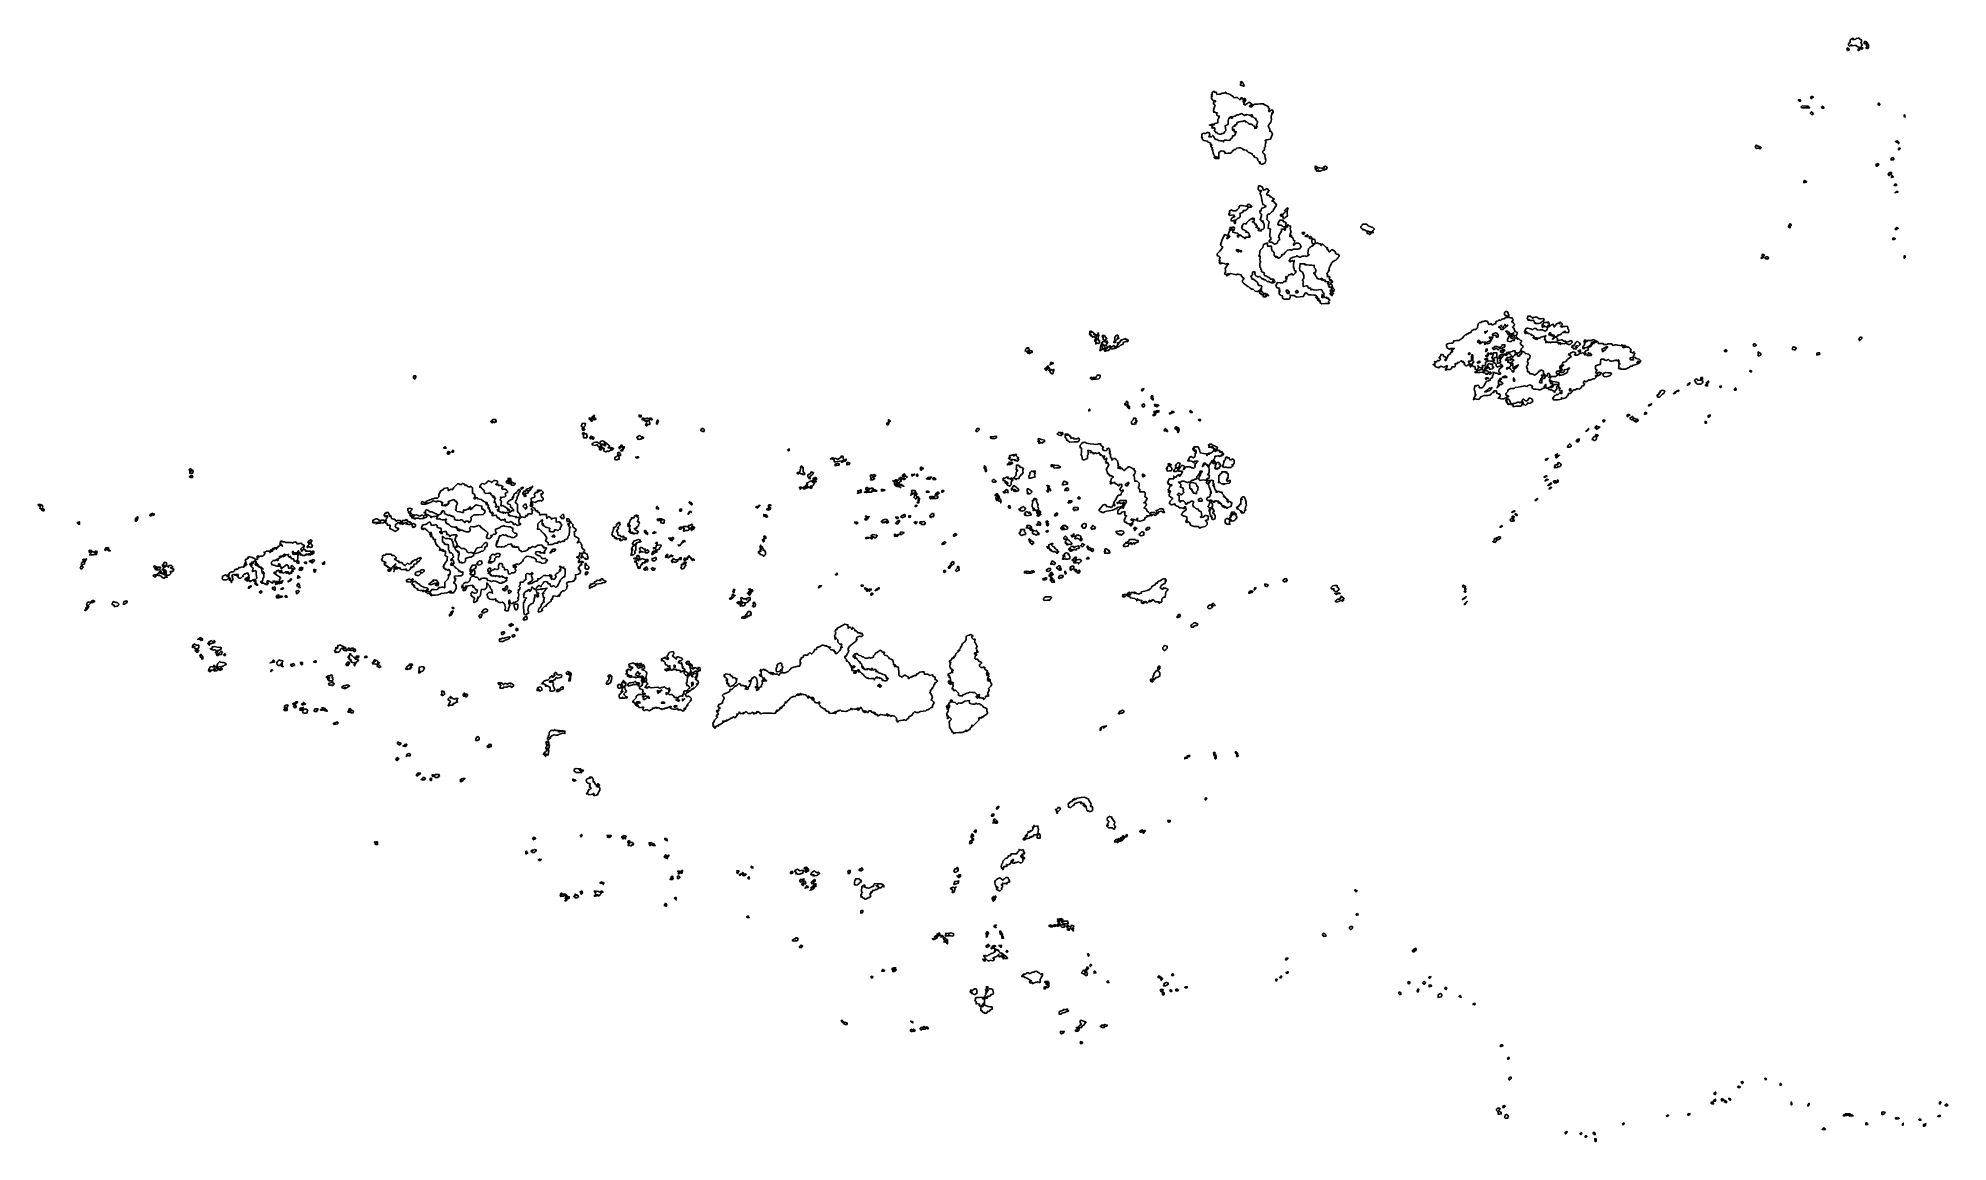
# Model space of a CAD drawing. Extents: x 0 to 4532, y 0 to 2620.
import ezdxf

# ---------------------------------------------------------------- set-up
doc = ezdxf.new("R2010")
doc.units = 0
doc.layers.add('Layer_1', color=7, linetype='CONTINUOUS')

msp = doc.modelspace()

# ---------------------------------------------------------------- linework, layer by layer
at = {"layer": 'Layer_1', "color": 7}
for points in [[(4293.094398, 2593.369295), (4292.252508, 2595.619296), (4293.328795, 2596.303325), (4294.405195, 2596.987325), (4295.219306, 2596.484232), (4296.033303, 2595.98111), (4295.457983, 2595.050212), (4294.882692, 2594.119286), (4296.441691, 2594.119286), (4298.00069, 2594.119286), (4298.00069, 2593.226287), (4298.00069, 2592.333289), (4296.4189, 2591.726277), (4294.837111, 2591.119295), (4294.386685, 2591.119295), (4293.936288, 2591.119295)], [(4319.000715, 2592.584127), (4319.000715, 2594.04893), (4321.0007, 2595.119293), (4323.000713, 2596.189655), (4323.000713, 2597.055441), (4323.000713, 2597.921199), (4318.504397, 2599.770239), (4314.008194, 2601.619307), (4314.008194, 2602.350164), (4314.008194, 2603.08105), (4309.409603, 2602.450738), (4304.811013, 2601.820426), (4303.99489, 2603.140776), (4303.178909, 2604.461154), (4300.7283, 2602.855468), (4298.277691, 2601.249783), (4297.143011, 2602.384549), (4296.000705, 2603.519314), (4296.000705, 2605.310839), (4296.000705, 2607.102364), (4298.00069, 2608.351366), (4300.000703, 2609.600397), (4300.000703, 2612.744842), (4300.000703, 2615.889287), (4302.465513, 2617.504298), (4304.930295, 2619.11931), (4306.434103, 2619.11931), (4307.937912, 2619.11931), (4307.363811, 2617.623212), (4306.78971, 2616.127114), (4310.145194, 2616.780443), (4313.500707, 2617.433801), (4314.193013, 2618.492173), (4314.88529, 2619.550545), (4318.442999, 2619.778167), (4322.000707, 2620.005789), (4322.000707, 2619.037814), (4322.000707, 2618.069839), (4324.500695, 2617.119325), (4327.000712, 2616.16884), (4327.000712, 2613.203091), (4327.000712, 2610.23737), (4326.011817, 2609.626192), (4325.022894, 2609.015042), (4326.653694, 2606.526222), (4328.28441, 2604.037403), (4327.142614, 2601.53132), (4326.000705, 2599.025237), (4326.000705, 2598.688906), (4326.000705, 2598.352604), (4328.0048, 2597.828506), (4330.009009, 2597.304408), (4329.375805, 2595.654389), (4328.742602, 2594.004398), (4327.280916, 2594.565318), (4325.819117, 2595.126238), (4323.005504, 2593.122766), (4320.192004, 2591.119323), (4319.596303, 2591.119323), (4319.000715, 2591.119323)], [(4339.750697, 2595.865315), (4338.000699, 2596.265936), (4338.000699, 2597.142947), (4338.000699, 2598.01993), (4339.750697, 2599.127653), (4341.500723, 2600.235376), (4340.2507, 2600.760665), (4339.000706, 2601.285981), (4339.000706, 2603.623176), (4339.000706, 2605.960399), (4336.000714, 2606.619312), (4333.000695, 2607.278226), (4333.014868, 2608.448765), (4333.029041, 2609.619304), (4333.883545, 2610.967688), (4334.738135, 2612.316101), (4336.618242, 2611.908309), (4338.498435, 2611.500517), (4338.248419, 2610.309909), (4337.99897, 2609.1193), (4339.092067, 2609.369316), (4340.185078, 2609.619332), (4341.342067, 2607.619319), (4342.498972, 2605.619334), (4343.101674, 2605.119331), (4343.704377, 2604.619327), (4343.566046, 2600.883717), (4343.427715, 2597.148106), (4342.463312, 2596.306414), (4341.498937, 2595.464694)], [(2901.583594, 2321.869254), (2900.833603, 2322.619245), (2899.750286, 2322.619245), (2898.666998, 2322.619245), (2898.203901, 2324.008449), (2897.740805, 2325.397624), (2898.870582, 2324.699422), (2900.000302, 2324.00122), (2900.000302, 2325.060216), (2900.000302, 2326.11924), (2898.622692, 2326.11924), (2897.245195, 2326.11924), (2895.919403, 2327.716762), (2894.593497, 2329.314312), (2894.27698, 2331.388309), (2893.960492, 2333.462279), (2892.854583, 2334.794761), (2891.748787, 2336.127243), (2888.624497, 2336.960714), (2885.500291, 2337.794214), (2885.650244, 2339.523405), (2885.800197, 2341.252568), (2885.315699, 2340.76807), (2884.831201, 2340.283544), (2882.915688, 2341.923642), (2881.000204, 2343.56374), (2881.000204, 2344.640594), (2881.000204, 2345.717476), (2877.250194, 2347.073486), (2873.500211, 2348.429524), (2873.160706, 2348.194532), (2872.8212, 2347.95954), (2870.160686, 2350.918769), (2867.5002, 2353.87797), (2863.245991, 2354.587256), (2858.991696, 2355.296541), (2859.483196, 2356.091858), (2859.974809, 2356.887203), (2856.777384, 2358.211606), (2853.579988, 2359.535982), (2849.040103, 2359.349745), (2844.500189, 2359.163509), (2842.98028, 2357.314809), (2841.460286, 2355.466109), (2840.380286, 2355.82611), (2839.300399, 2356.186081), (2838.027784, 2354.652793), (2836.755283, 2353.119476), (2835.377786, 2353.119476), (2834.000177, 2353.119476), (2834.000177, 2352.119469), (2834.000177, 2351.119491), (2832.112075, 2349.231361), (2830.223889, 2347.343203), (2823.209499, 2346.903577), (2816.195081, 2346.463924), (2816.704694, 2347.791701), (2817.214193, 2349.119477), (2816.107179, 2349.119477), (2815.000192, 2349.119477), (2815.000192, 2350.423982), (2815.000192, 2351.728458), (2811.024572, 2351.963167), (2807.049094, 2352.197592), (2804.442381, 2350.489604), (2801.835583, 2348.781616), (2802.03741, 2343.200537), (2802.239237, 2337.619458), (2802.119898, 2335.823369), (2802.00056, 2334.027309), (2797.555239, 2334.257482), (2793.109946, 2334.487655), (2793.614258, 2335.303608), (2794.118542, 2336.11959), (2792.627744, 2336.11959), (2791.136947, 2336.11959), (2791.43963, 2338.869594), (2791.742257, 2341.619598), (2790.76575, 2342.243872), (2789.789356, 2342.868175), (2788.777841, 2347.74388), (2787.766354, 2352.619586), (2787.669409, 2354.296166), (2787.572464, 2355.972746), (2786.641764, 2355.397539), (2785.711065, 2354.822333), (2786.224051, 2357.505581), (2786.736952, 2360.188829), (2786.208659, 2359.660564), (2785.680451, 2359.132328), (2784.225058, 2361.210237), (2782.769552, 2363.288147), (2783.885354, 2364.403863), (2785.000646, 2365.519609), (2785.000646, 2366.319603), (2785.000646, 2367.119597), (2783.94165, 2367.119597), (2782.882654, 2367.119597), (2783.596163, 2365.965073), (2784.309644, 2364.810579), (2783.147155, 2365.52902), (2781.984752, 2366.247489), (2782.412557, 2368.607021), (2782.840447, 2370.966552), (2778.920556, 2372.534962), (2775.000664, 2374.103401), (2775.000664, 2374.981461), (2775.000664, 2375.859492), (2770.460043, 2376.371288), (2765.919449, 2376.883083), (2763.94594, 2378.669109), (2761.972345, 2380.455163), (2762.553958, 2382.287394), (2763.135457, 2384.119596), (2762.102456, 2384.119596), (2761.069539, 2384.119596), (2761.48334, 2388.278561), (2761.897057, 2392.437554), (2763.19884, 2393.295063), (2764.500652, 2394.152572), (2767.638747, 2393.920698), (2770.776956, 2393.688824), (2772.375753, 2395.015779), (2773.974664, 2396.342734), (2776.530948, 2395.701168), (2779.087261, 2395.059574), (2779.946868, 2392.839479), (2780.806559, 2390.619412), (2779.380562, 2388.369411), (2777.954565, 2386.119411), (2781.355148, 2386.119411), (2784.755761, 2386.119411), (2786.010857, 2387.631723), (2787.266067, 2389.144064), (2788.633359, 2388.009298), (2790.00065, 2386.874504), (2790.00065, 2385.901341), (2790.00065, 2384.92815), (2792.068752, 2382.023772), (2794.136853, 2379.119393), (2796.368769, 2379.119393), (2798.600656, 2379.119393), (2799.780266, 2377.939783), (2800.959848, 2376.760173), (2805.568955, 2376.488614), (2810.177977, 2376.217055), (2811.83925, 2374.95113), (2813.500664, 2373.685233), (2812.798267, 2374.521312), (2812.09587, 2375.357391), (2813.398164, 2376.659656), (2814.700457, 2377.961921), (2821.071353, 2377.634917), (2827.442363, 2377.307912), (2830.721568, 2380.784804), (2834.000658, 2384.261697), (2834.000658, 2386.082078), (2834.000658, 2387.90246), (2836.488061, 2388.526763), (2838.975378, 2389.151037), (2840.383886, 2391.385164), (2841.792365, 2393.61929), (2842.510381, 2396.015701), (2843.228369, 2398.412111), (2841.053571, 2397.843367), (2838.878773, 2397.274652), (2838.057179, 2399.446984), (2837.235472, 2401.619287), (2837.810083, 2402.619293), (2838.384581, 2403.6193), (2836.781674, 2402.320748), (2835.178766, 2401.022168), (2834.592561, 2401.970528), (2834.006469, 2402.918887), (2834.241462, 2405.756878), (2834.476454, 2408.59487), (2836.051128, 2410.169601), (2837.625831, 2411.744304), (2838.81335, 2411.348474), (2840.00084, 2410.952616), (2840.00084, 2412.468585), (2840.00084, 2413.984525), (2841.901442, 2414.587738), (2843.802044, 2415.190979), (2844.392756, 2417.54453), (2844.98344, 2419.898108), (2847.742146, 2420.646909), (2850.500853, 2421.395737), (2853.000841, 2421.840947), (2855.500858, 2422.286156), (2857.500842, 2422.53107), (2859.500856, 2422.775983), (2861.374642, 2423.602084), (2863.248457, 2424.428157), (2864.174338, 2422.773687), (2865.100246, 2421.119189), (2866.800553, 2421.118197), (2868.500859, 2421.117176), (2871.406343, 2418.618407), (2874.311941, 2416.119638), (2877.010354, 2416.119638), (2879.708853, 2416.119638), (2882.406359, 2413.619621), (2885.103866, 2411.119633), (2886.052367, 2411.119633), (2887.000868, 2411.119633), (2887.000868, 2408.619616), (2887.000868, 2406.119628), (2888.840355, 2406.119628), (2890.679871, 2406.119628), (2891.763046, 2408.496961), (2892.846164, 2410.874294), (2891.83085, 2411.889608), (2890.815565, 2412.904893), (2891.972271, 2415.066226), (2893.128948, 2417.227531), (2893.339563, 2419.923592), (2893.550177, 2422.619624), (2891.427679, 2424.619637), (2889.30518, 2426.619622), (2889.736358, 2427.869645), (2890.167678, 2429.119639), (2888.739271, 2429.119639), (2887.310978, 2429.119639), (2885.500971, 2431.119624), (2883.690964, 2433.119637), (2881.845978, 2433.119637), (2880.000963, 2433.119637), (2880.000963, 2434.178661), (2880.000963, 2435.237657), (2880.907653, 2434.677275), (2881.814457, 2434.116866), (2881.291067, 2436.11824), (2880.767678, 2438.119642), (2879.384371, 2438.119642), (2878.000978, 2438.119642), (2878.000978, 2437.012656), (2878.000978, 2435.905641), (2876.250952, 2436.627881), (2874.500955, 2437.35012), (2871.250976, 2438.129563), (2868.000969, 2438.909006), (2868.000969, 2438.107935), (2868.000969, 2437.306864), (2866.000955, 2437.829884), (2864.000971, 2438.352905), (2864.000971, 2437.236252), (2864.000971, 2436.119629), (2863.189553, 2436.119629), (2862.37805, 2436.119629), (2860.393968, 2437.968187), (2858.409772, 2439.816716), (2856.955371, 2440.338263), (2855.500971, 2440.859838), (2852.128847, 2439.48974), (2848.756751, 2438.119642), (2846.450256, 2438.119642), (2844.143846, 2438.119642), (2842.630457, 2436.606252), (2841.117067, 2435.092834), (2838.147548, 2434.498948), (2835.178142, 2433.905061), (2834.683156, 2432.012339), (2834.188142, 2430.119645), (2832.844548, 2430.133819), (2831.500954, 2430.147992), (2832.992545, 2431.091022), (2834.484249, 2432.034081), (2833.492548, 2432.971243), (2832.50096, 2433.908406), (2830.25096, 2433.045114), (2828.000959, 2432.181823), (2828.000959, 2431.149586), (2828.000959, 2430.117349), (2826.614448, 2430.117349), (2825.227937, 2430.117349), (2824.512756, 2426.86737), (2823.797461, 2423.617363), (2823.85132, 2419.391387), (2823.904328, 2415.165439), (2820.39804, 2413.501615), (2816.891724, 2411.837762), (2817.556647, 2406.516479), (2818.221428, 2401.195223), (2816.611122, 2399.584861), (2815.000731, 2397.974498), (2815.000731, 2396.652901), (2815.000731, 2395.331332), (2813.250734, 2394.53148), (2811.500736, 2393.731656), (2810.50073, 2393.648034), (2809.500723, 2393.564412), (2808.401645, 2392.875111), (2807.302625, 2392.18581), (2803.477836, 2392.529), (2799.653132, 2392.872219), (2798.393444, 2394.594891), (2797.13384, 2396.317562), (2796.143726, 2395.705675), (2795.153641, 2395.09376), (2792.935417, 2398.208923), (2790.717334, 2401.324087), (2791.642421, 2401.970698), (2792.567621, 2402.617281), (2792.409165, 2403.867275), (2792.250708, 2405.117297), (2792.1257, 2406.000658), (2792.000692, 2406.884019), (2790.001699, 2407.406785), (2788.002706, 2407.929522), (2787.376703, 2406.916646), (2786.7507, 2405.90377), (2785.94549, 2407.206658), (2785.140309, 2408.509519), (2786.070498, 2410.247667), (2787.000687, 2411.985816), (2786.986514, 2413.301546), (2786.972341, 2414.617275), (2786.237629, 2413.575401), (2785.502945, 2412.533526), (2782.502954, 2413.207095), (2779.502934, 2413.880664), (2781.252931, 2413.998869), (2783.002447, 2414.11679), (2783.640639, 2414.031467), (2784.278831, 2413.946144), (2785.110148, 2415.281546), (2785.941437, 2416.616977), (2787.958344, 2415.366954), (2789.975337, 2414.11696), (2790.488833, 2414.11696), (2791.002443, 2414.11696), (2791.002443, 2415.409559), (2791.002443, 2416.702158), (2795.412558, 2417.881682), (2799.822559, 2419.061179), (2799.754528, 2423.546554), (2799.686496, 2428.0319), (2800.88198, 2429.472411), (2802.077492, 2430.912921), (2802.482393, 2433.014953), (2802.887181, 2435.116986), (2801.066997, 2435.116986), (2799.246899, 2435.116986), (2798.006798, 2436.611213), (2796.766583, 2438.105497), (2797.2523, 2440.645822), (2797.737875, 2443.186204), (2797.243201, 2442.691473), (2796.748385, 2442.196742), (2794.002378, 2443.616957), (2791.255974, 2445.0372), (2790.468877, 2444.327064), (2789.681696, 2443.616957), (2790.401073, 2444.866951), (2791.120393, 2446.116945), (2790.061397, 2446.116945), (2789.002373, 2446.116945), (2789.002373, 2447.641928), (2789.002373, 2449.16694), (2791.016276, 2454.891934), (2793.030179, 2460.616956), (2791.325196, 2461.86695), (2789.620099, 2463.116973), (2790.561287, 2463.131146), (2791.50239, 2463.145319), (2790.106695, 2464.029077), (2788.711, 2464.912835), (2789.361693, 2466.60869), (2790.012499, 2468.304574), (2792.007382, 2468.826263), (2794.002378, 2469.347951), (2794.002378, 2470.114695), (2794.002378, 2470.881438), (2792.000976, 2471.404799), (2789.999573, 2471.928188), (2790.66478, 2470.771426), (2791.329873, 2469.614691), (2787.864376, 2473.114686), (2784.398794, 2476.614709), (2784.398794, 2479.364685), (2784.398794, 2482.114689), (2785.321188, 2482.114689), (2786.243695, 2482.114689), (2784.871187, 2483.777323), (2783.498793, 2485.439928), (2784.748787, 2485.860646), (2785.998781, 2486.281364), (2785.998781, 2488.957498), (2785.998781, 2491.633602), (2788.203399, 2493.01039), (2790.407989, 2494.387178), (2790.786698, 2493.250938), (2791.165492, 2492.114699), (2793.168992, 2492.114699), (2795.172492, 2492.114699), (2796.2515, 2489.256241), (2797.330395, 2486.397755), (2801.914585, 2486.878086), (2806.498804, 2487.358388), (2807.448779, 2488.236562), (2808.398782, 2489.114707), (2810.976298, 2489.114707), (2813.553786, 2489.114707), (2815.728583, 2490.638018), (2817.903494, 2492.161329), (2819.001296, 2490.110008), (2820.099098, 2488.058688), (2820.865105, 2488.532074), (2821.630998, 2489.00546), (2825.064889, 2487.810089), (2828.498808, 2486.614691), (2832.261404, 2484.275313), (2836.024086, 2481.935936), (2836.996795, 2480.118503), (2837.96939, 2478.301069), (2841.917996, 2478.830694), (2845.866716, 2479.36032), (2848.311513, 2476.722341), (2850.756198, 2474.08439), (2852.377502, 2474.706539), (2853.998807, 2475.328687), (2853.998807, 2476.721689), (2853.998807, 2478.114691), (2855.490313, 2478.114691), (2856.981904, 2478.114691), (2858.230906, 2476.114706), (2859.479908, 2474.114693), (2860.739313, 2474.114693), (2861.998803, 2474.114693), (2861.998803, 2475.614703), (2861.998803, 2477.114684), (2862.570211, 2477.114684), (2863.141704, 2477.114684), (2864.423106, 2475.833226), (2865.704621, 2474.551739), (2864.883906, 2472.333202), (2864.063219, 2470.114695), (2863.031011, 2470.114695), (2861.998803, 2470.114695), (2861.998803, 2471.114701), (2861.998803, 2472.114708), (2860.998796, 2472.114708), (2859.998818, 2472.114708), (2859.998818, 2470.221674), (2859.998818, 2468.328669), (2861.61142, 2467.709866), (2863.223994, 2467.091034), (2861.947297, 2465.552671), (2860.670601, 2464.014308), (2862.395795, 2462.314513), (2864.121018, 2460.614688), (2865.420221, 2462.364686), (2866.719312, 2464.114683), (2867.609022, 2464.13736), (2868.498818, 2464.160038), (2870.937124, 2466.034136), (2873.375402, 2467.908262), (2874.937122, 2467.3599), (2876.498814, 2466.811566), (2878.248811, 2465.30858), (2879.998809, 2463.805565), (2879.998809, 2462.460582), (2879.998809, 2461.11557), (2878.121224, 2461.11557), (2876.243724, 2461.11557), (2875.129906, 2459.773535), (2874.016202, 2458.431529), (2874.674124, 2457.77355), (2875.332102, 2457.115544), (2877.696906, 2457.115544), (2880.061625, 2457.115544), (2880.639014, 2458.620259), (2881.216403, 2460.124975), (2884.357617, 2461.559306), (2887.498802, 2462.993637), (2893.498813, 2463.550447), (2899.498825, 2464.107228), (2901.998813, 2464.138409), (2904.498829, 2464.16959), (2906.74883, 2464.131323), (2908.998831, 2464.093055), (2908.998831, 2463.104273), (2908.998831, 2462.115464), (2909.958019, 2462.115464), (2910.91732, 2462.115464), (2915.458027, 2459.372745), (2919.998819, 2456.630026), (2919.998819, 2454.956082), (2919.998819, 2453.282138), (2921.237021, 2452.869385), (2922.475336, 2452.456632), (2921.185912, 2449.626691), (2919.896516, 2446.79675), (2921.096025, 2446.055377), (2922.295619, 2445.314031), (2924.335715, 2447.214747), (2926.375923, 2449.115463), (2928.187432, 2449.115463), (2929.998828, 2449.115463), (2930.013001, 2447.865469), (2930.027175, 2446.615474), (2930.605074, 2444.461313), (2931.182973, 2442.307152), (2929.341474, 2442.461357), (2927.49986, 2442.615561), (2927.49986, 2440.615576), (2927.49986, 2438.615563), (2926.65386, 2437.305786), (2925.807973, 2435.995981), (2926.354266, 2431.305775), (2926.900673, 2426.615569), (2926.20026, 2423.448588), (2925.499876, 2420.281636), (2922.943676, 2417.424709), (2920.387364, 2414.56781), (2919.751269, 2412.910166), (2919.115174, 2411.252521), (2921.107477, 2407.129018), (2923.099667, 2403.005514), (2922.519273, 2401.1766), (2921.938766, 2399.347714), (2924.342773, 2398.74436), (2926.746666, 2398.141005), (2928.005278, 2395.102434), (2929.263861, 2392.063891), (2926.677161, 2386.339719), (2924.090461, 2380.615547), (2920.295153, 2379.829613), (2916.499873, 2379.043679), (2914.770256, 2378.766734), (2913.040555, 2378.489789), (2912.377758, 2377.826907), (2911.714876, 2377.164025), (2912.774467, 2375.887272), (2913.834058, 2374.61049), (2912.92646, 2369.752246), (2912.018863, 2364.893974), (2912.498372, 2364.118131), (2912.977853, 2363.342288), (2911.488869, 2362.106553), (2909.999858, 2360.870788), (2909.999858, 2357.733798), (2909.999858, 2354.59678), (2907.999873, 2353.34775), (2905.99986, 2352.098748), (2905.99986, 2349.795257), (2905.99986, 2347.491795), (2909.027659, 2345.253246), (2912.055459, 2343.014697), (2911.619773, 2342.309664), (2911.18406, 2341.604631), (2912.169666, 2336.18147), (2913.155358, 2330.758309), (2912.542763, 2327.492853), (2911.930167, 2324.227397), (2908.811347, 2322.671544), (2905.692556, 2321.115664), (2904.012858, 2321.115664), (2902.333159, 2321.115664), (2901.583169, 2321.865683)], [(2856.750285, 2507.321954), (2853.000274, 2508.317964), (2853.000274, 2509.659602), (2853.000274, 2511.00124), (2854.002974, 2511.620951), (2855.005673, 2512.240661), (2854.021285, 2514.080007), (2853.036869, 2515.919352), (2854.638586, 2516.533988), (2856.240275, 2517.148597), (2858.120269, 2514.980914), (2860.000292, 2512.81326), (2860.000292, 2512.709795), (2860.000292, 2512.60633), (2860.930481, 2509.362928), (2861.860671, 2506.119525), (2861.180469, 2506.22299), (2860.500267, 2506.326454)], [(4178.097577, 2471.502481), (4176.949658, 2472.885703), (4178.225164, 2473.355178), (4179.50067, 2473.824652), (4180.750664, 2473.388626), (4182.000658, 2472.952601), (4182.000658, 2471.53593), (4182.000658, 2470.119258), (4180.623077, 2470.119258), (4179.245552, 2470.119258)], [(4184.863566, 2455.784507), (4183.629276, 2457.271705), (4185.064968, 2458.212949), (4186.50066, 2459.154165), (4193.78006, 2458.774039), (4201.059376, 2458.393885), (4201.313077, 2458.006587), (4201.566778, 2457.619289), (4202.698567, 2456.119279), (4203.830272, 2454.619298), (4194.964177, 2454.45829), (4186.098055, 2454.297282)], [(4207.000682, 2478.952584), (4207.000682, 2480.78592), (4207.558569, 2481.343835), (4208.116484, 2481.90175), (4210.058585, 2481.393867), (4212.000687, 2480.886012), (4212.000687, 2480.002622), (4212.000687, 2479.119261), (4210.500677, 2479.119261), (4209.000667, 2479.119261), (4209.000667, 2478.119255), (4209.000667, 2477.119276), (4208.00066, 2477.119276), (4207.000682, 2477.119276)], [(4232.651371, 2455.587216), (4232.087985, 2457.055194), (4233.023673, 2457.633491), (4233.95939, 2458.211759), (4235.979983, 2457.130312), (4238.000689, 2456.048895), (4238.000689, 2455.084066), (4238.000689, 2454.119266), (4235.60768, 2454.119266), (4233.214672, 2454.119266)], [(4367.216806, 2461.964519), (4365.933023, 2462.779168), (4366.573824, 2464.4492), (4367.214709, 2466.11926), (4368.07253, 2466.11926), (4368.930322, 2466.11926), (4369.930329, 2464.250746), (4370.930307, 2462.382232), (4370.298833, 2461.75073), (4369.667415, 2461.119256), (4369.084017, 2461.133429), (4368.500731, 2461.147602), (4367.216806, 2461.962223)], [(4207.708777, 2439.590767), (4206.000675, 2440.839769), (4206.000675, 2441.857067), (4206.000675, 2442.874393), (4207.543063, 2444.154463), (4209.08548, 2445.434532), (4209.930686, 2444.526907), (4210.775864, 2443.619281), (4211.418082, 2441.487712), (4212.060271, 2439.356143), (4210.73856, 2438.84894), (4209.416878, 2438.341765)], [(4428.336549, 2434.686488), (4427.735122, 2436.253707), (4428.738048, 2437.25652), (4429.740833, 2438.259361), (4430.232134, 2435.689301), (4430.723435, 2433.119268), (4429.830635, 2433.119268), (4428.937948, 2433.119268)], [(4084.967134, 2358.159931), (4083.500629, 2359.086208), (4080.436546, 2358.526309), (4077.372322, 2357.966409), (4076.156939, 2359.430901), (4074.941527, 2360.895393), (4076.128025, 2363.499526), (4077.314523, 2366.103631), (4078.407648, 2365.25199), (4079.500631, 2364.40032), (4084.250648, 2362.623932), (4089.000637, 2360.847544), (4089.000637, 2360.105859), (4089.000637, 2359.364145), (4087.717138, 2358.298913), (4086.433525, 2357.233653)], [(4414.609518, 2371.542127), (4415.155528, 2372.965006), (4413.328144, 2372.671989), (4411.500733, 2372.378972), (4409.53774, 2373.398282), (4407.574832, 2374.417564), (4409.934619, 2375.290522), (4412.294434, 2376.163452), (4414.147527, 2374.486361), (4416.000734, 2372.809271), (4416.000734, 2371.464259), (4416.000734, 2370.119248), (4415.032135, 2370.119248), (4414.063537, 2370.119248)], [(4415.000727, 2356.512264), (4415.000727, 2357.905266), (4416.64383, 2358.535805), (4418.287047, 2359.166344), (4418.786341, 2358.666964), (4419.285721, 2358.167584), (4418.020845, 2356.643423), (4416.755827, 2355.119262), (4415.878334, 2355.119262), (4415.000727, 2355.119262)], [(2798.286067, 2336.537473), (2800.071866, 2337.892066), (2796.505456, 2338.308419), (2792.939158, 2338.7248), (2792.485275, 2338.270888), (2792.031363, 2337.817004), (2793.76577, 2336.499914), (2795.500262, 2335.182852), (2796.000265, 2335.182852), (2796.500268, 2335.182852)], [(3033.290033, 2306.119249), (3032.767041, 2308.119234), (3031.77534, 2308.119234), (3030.783525, 2308.119234), (3031.410918, 2310.619251), (3032.038424, 2313.119239), (3031.050719, 2313.119239), (3030.063128, 2313.119239), (3030.638732, 2314.619249), (3031.214335, 2316.11923), (3031.857318, 2316.087482), (3032.500329, 2316.055734), (3034.495438, 2314.548043), (3036.490633, 2313.040379), (3034.995442, 2311.993119), (3033.500336, 2310.94583), (3036.000324, 2311.605027), (3038.500341, 2312.264196), (3039.500319, 2312.247188), (3040.500325, 2312.23018), (3045.158132, 2311.807903), (3049.815825, 2311.385626), (3051.036225, 2312.13984), (3052.25654, 2312.894055), (3051.613926, 2313.93386), (3050.97134, 2314.973693), (3052.923249, 2315.593205), (3054.875244, 2316.212745), (3056.949638, 2314.917255), (3059.024032, 2313.621793), (3058.512152, 2312.287951), (3058.000328, 2310.954108), (3058.000328, 2310.03588), (3058.000328, 2309.117682), (3056.059332, 2309.117682), (3054.118336, 2309.117682), (3053.466141, 2308.062286), (3052.813832, 2307.006919), (3051.157123, 2307.384267), (3049.500328, 2307.761615), (3045.790144, 2305.939646), (3042.080046, 2304.117677), (3040.508829, 2304.117677), (3038.937528, 2304.117677), (3038.319944, 2305.727133), (3037.702331, 2307.336588), (3036.801622, 2305.727133), (3035.900941, 2304.117677), (3034.857026, 2304.117677), (3033.813139, 2304.117677), (3033.290033, 2306.117662)], [(4362.000717, 2318.551839), (4362.000717, 2320.984476), (4364.101416, 2321.651185), (4366.202031, 2322.317922), (4367.351424, 2321.159346), (4368.500731, 2320.00074), (4366.500718, 2320.747245), (4364.500705, 2321.493692), (4365.815329, 2319.876214), (4367.129811, 2318.258708), (4365.131017, 2317.188969), (4363.132222, 2316.11923), (4362.566427, 2316.11923), (4362.000717, 2316.11923)], [(4397.181119, 2333.260395), (4397.500725, 2335.401545), (4399.73573, 2336.222629), (4401.970821, 2337.043713), (4403.032028, 2335.060821), (4404.093234, 2333.077929), (4403.487924, 2332.098587), (4402.882727, 2331.119245), (4399.872134, 2331.119245), (4396.861626, 2331.119245)], [(2907.000292, 2009.025525), (2907.000292, 2011.931916), (2905.000307, 2011.408895), (2903.000293, 2010.885875), (2903.000293, 2012.002527), (2903.000293, 2013.119151), (2901.567691, 2013.119151), (2900.135089, 2013.119151), (2899.503105, 2015.110207), (2898.871205, 2017.101234), (2899.49908, 2018.117257), (2900.127096, 2019.133279), (2898.373697, 2019.806111), (2896.620184, 2020.478971), (2896.260893, 2019.400841), (2895.901488, 2018.322712), (2891.851288, 2018.865972), (2887.801202, 2019.409203), (2885.446177, 2021.764171), (2883.091181, 2024.119139), (2881.080595, 2024.119139), (2879.069895, 2024.119139), (2875.653097, 2027.119159), (2872.236271, 2030.11915), (2871.500283, 2030.11915), (2870.764296, 2030.11915), (2867.132291, 2033.096124), (2863.500287, 2036.073127), (2860.767971, 2038.346145), (2858.035684, 2040.619163), (2858.018676, 2042.940597), (2858.001668, 2045.262002), (2859.501678, 2046.762012), (2861.001659, 2048.262022), (2861.001659, 2049.690599), (2861.001659, 2051.119148), (2859.895552, 2051.119148), (2858.789473, 2051.119148), (2856.645573, 2053.849791), (2854.501673, 2056.580406), (2854.712004, 2057.230901), (2854.922335, 2057.881424), (2850.367511, 2059.156675), (2845.812829, 2060.431897), (2845.071824, 2059.232842), (2844.330706, 2058.033758), (2836.787825, 2059.591765), (2829.244915, 2061.1498), (2827.623214, 2060.527481), (2826.001513, 2059.905191), (2826.001513, 2059.012164), (2826.001513, 2058.119166), (2825.032914, 2058.119166), (2824.064315, 2058.119166), (2824.644227, 2059.630514), (2825.224224, 2061.141834), (2823.711402, 2060.561327), (2822.198607, 2059.98082), (2821.54182, 2057.799984), (2820.885004, 2055.619149), (2820.094109, 2057.614315), (2819.303299, 2059.609453), (2817.402414, 2059.615122), (2815.5015, 2059.620791), (2815.843103, 2061.620776), (2816.184706, 2063.620789), (2817.115519, 2063.961571), (2818.046304, 2064.30238), (2817.446322, 2068.961575), (2816.846313, 2073.620799), (2820.018112, 2078.370788), (2823.190025, 2083.120777), (2824.34571, 2083.13495), (2825.501509, 2083.149123), (2824.117606, 2084.025596), (2822.733704, 2084.902069), (2819.968818, 2084.109105), (2817.203903, 2083.316141), (2816.137311, 2084.382733), (2815.070718, 2085.449326), (2811.372809, 2085.828686), (2807.674899, 2086.208047), (2806.853503, 2084.913266), (2806.032108, 2083.618484), (2806.017934, 2084.927524), (2806.003761, 2086.236535), (2805.072863, 2085.661216), (2804.141937, 2085.085867), (2803.565653, 2086.018268), (2802.989455, 2086.950668), (2803.993543, 2089.591737), (2804.997745, 2092.232805), (2803.966642, 2091.595577), (2802.93554, 2090.958348), (2803.380352, 2093.288427), (2803.825137, 2095.618507), (2804.542954, 2097.424489), (2805.260659, 2099.23047), (2803.382252, 2100.974969), (2801.50376, 2102.719467), (2799.753762, 2103.387593), (2798.003737, 2104.055719), (2798.003737, 2105.866265), (2798.003737, 2107.67681), (2801.275457, 2111.147665), (2804.547065, 2114.618491), (2807.096262, 2118.118514), (2809.64546, 2121.618509), (2810.346241, 2122.807984), (2811.046966, 2123.997486), (2808.488953, 2126.369405), (2805.930939, 2128.741352), (2807.376042, 2134.179934), (2808.821145, 2139.618515), (2812.504655, 2146.91447), (2816.188051, 2154.210425), (2817.521752, 2153.103581), (2818.855368, 2151.996765), (2820.636745, 2152.30764), (2822.418066, 2152.618516), (2822.649373, 2149.889517), (2822.88068, 2147.160489), (2821.942299, 2146.580492), (2821.003775, 2146.000495), (2821.003775, 2145.059506), (2821.003775, 2144.118516), (2822.051489, 2144.118516), (2823.099288, 2144.118516), (2825.653078, 2146.86852), (2828.206783, 2149.618524), (2826.666776, 2149.929995), (2825.126797, 2150.241466), (2824.7863, 2152.429984), (2824.445773, 2154.618501), (2825.164385, 2156.118511), (2825.882996, 2157.618521), (2826.462398, 2160.368525), (2827.041885, 2163.118529), (2828.522874, 2163.118529), (2830.003778, 2163.118529), (2830.003778, 2164.118507), (2830.003778, 2165.118514), (2828.503797, 2165.118514), (2827.003787, 2165.118514), (2827.003787, 2166.059503), (2827.003787, 2167.000492), (2828.071995, 2167.660653), (2829.14009, 2168.320814), (2828.651283, 2169.594676), (2828.162477, 2170.868509), (2830.689876, 2170.868509), (2833.217276, 2170.868509), (2832.003792, 2170.118519), (2830.790279, 2169.368528), (2831.792299, 2168.749271), (2832.794176, 2168.130014), (2833.367597, 2169.62427), (2833.940989, 2171.118525), (2835.913393, 2171.118525), (2837.885797, 2171.118525), (2838.538899, 2170.061684), (2839.192087, 2169.004843), (2838.575495, 2166.548253), (2837.958987, 2164.091663), (2835.231377, 2164.734192), (2832.503795, 2165.37675), (2833.753789, 2164.047641), (2835.003783, 2162.718504), (2835.003783, 2160.989426), (2835.003783, 2159.26032), (2840.253804, 2158.145482), (2845.503796, 2157.030643), (2847.503781, 2155.512747), (2849.503794, 2153.99485), (2847.628392, 2152.60474), (2845.752905, 2151.214601), (2846.34699, 2149.666543), (2846.94099, 2148.118515), (2847.855787, 2148.118515), (2848.770499, 2148.118515), (2849.293492, 2150.118528), (2849.816597, 2152.118513), (2851.910182, 2152.118513), (2854.003796, 2152.118513), (2855.905106, 2150.21723), (2857.806389, 2148.315948), (2859.812695, 2147.679173), (2861.819001, 2147.042369), (2862.380006, 2145.580429), (2862.940983, 2144.118516), (2863.904989, 2144.118516), (2864.868996, 2144.118516), (2865.454492, 2145.963333), (2866.040102, 2147.808149), (2870.746409, 2147.713472), (2875.452688, 2147.618511), (2875.824395, 2149.486969), (2876.196102, 2151.355397), (2875.099888, 2150.677945), (2874.003786, 2150.000493), (2874.003786, 2152.904532), (2874.003786, 2155.808542), (2872.175099, 2157.463551), (2870.346299, 2159.118531), (2868.068093, 2159.118531), (2865.789803, 2159.118531), (2866.368609, 2160.626676), (2866.947302, 2162.13485), (2862.71869, 2164.122532), (2858.490106, 2166.110187), (2857.224096, 2168.137412), (2855.958086, 2170.164582), (2857.01609, 2172.141549), (2858.074206, 2174.118545), (2856.872288, 2174.118545), (2855.670483, 2174.118545), (2858.587107, 2177.040697), (2861.503789, 2179.962821), (2864.238401, 2179.418767), (2866.972984, 2178.874685), (2867.663901, 2180.746601), (2868.354789, 2182.618545), (2870.91731, 2185.118533), (2873.479887, 2187.618549), (2877.491904, 2190.364245), (2881.503808, 2193.109969), (2882.360806, 2193.112803), (2883.217805, 2193.115638), (2882.551493, 2191.365612), (2881.885294, 2189.615615), (2883.144615, 2190.865637), (2884.403793, 2192.115631), (2885.203815, 2192.115631), (2886.003809, 2192.115631), (2886.003809, 2190.197426), (2886.003809, 2188.279192), (2885.396798, 2186.697403), (2884.789815, 2185.115613), (2883.396813, 2185.115613), (2882.003811, 2185.115613), (2882.003811, 2184.115635), (2882.003811, 2183.115628), (2883.388791, 2183.115628), (2884.773799, 2183.115628), (2886.4118, 2180.615612), (2888.049914, 2178.115624), (2889.633801, 2178.115624), (2891.217801, 2178.115624), (2890.673918, 2176.698385), (2890.130091, 2175.281147), (2891.816904, 2174.626967), (2893.503802, 2173.972788), (2891.617997, 2172.584633), (2889.732191, 2171.196506), (2892.118, 2170.237432), (2894.503809, 2169.278329), (2896.389898, 2168.676137), (2898.276015, 2168.073916), (2896.479416, 2166.088643), (2894.682703, 2164.10337), (2895.093302, 2163.726305), (2895.503815, 2163.349241), (2898.753794, 2162.652967), (2902.003802, 2161.956692), (2902.003802, 2163.517109), (2902.003802, 2165.077525), (2904.462801, 2165.694684), (2906.9218, 2166.311843), (2908.092623, 2167.722562), (2909.263417, 2169.13328), (2909.246409, 2173.37445), (2909.229401, 2177.61562), (2908.778494, 2179.561407), (2908.327501, 2181.507193), (2907.158607, 2181.896815), (2905.989683, 2182.286437), (2906.554997, 2183.201036), (2907.120197, 2184.115635), (2906.002184, 2184.115635), (2904.8842, 2184.115635), (2905.597708, 2185.27013), (2906.311189, 2186.424653), (2905.260896, 2185.775491), (2904.210489, 2185.126356), (2901.940192, 2186.964767), (2899.669782, 2188.803205), (2901.335987, 2193.89732), (2903.002193, 2198.991407), (2903.002193, 2200.693272), (2903.002193, 2202.395137), (2901.353505, 2203.60074), (2899.704705, 2204.806316), (2899.421807, 2207.460991), (2899.138626, 2210.115637), (2900.445426, 2210.115637), (2901.752227, 2210.115637), (2902.323833, 2212.865641), (2902.895525, 2215.615645), (2908.466031, 2218.064411), (2914.036536, 2220.513177), (2911.269326, 2222.778457), (2908.502229, 2225.043708), (2907.365734, 2225.079708), (2906.229211, 2225.115708), (2905.62563, 2228.365715), (2905.02202, 2231.615694), (2904.521336, 2233.615708), (2904.020624, 2235.615721), (2903.222218, 2240.620148), (2902.423811, 2245.624603), (2901.491921, 2247.120162), (2900.560116, 2248.615722), (2900.268828, 2250.487779), (2899.977511, 2252.359837), (2901.413231, 2255.237768), (2902.848923, 2258.115728), (2902.008932, 2258.115728), (2901.168913, 2258.115728), (2900.807127, 2257.030484), (2900.445426, 2255.945268), (2897.789221, 2258.601473), (2895.13293, 2261.257707), (2895.453529, 2263.936703), (2895.774212, 2266.615728), (2895.888165, 2267.865722), (2896.002118, 2269.115716), (2897.955019, 2269.115716), (2899.908006, 2269.115716), (2902.347106, 2268.004393), (2904.786206, 2266.89307), (2906.346112, 2262.921786), (2907.906103, 2258.950475), (2910.204123, 2259.665288), (2912.502114, 2260.380101), (2912.835412, 2261.247899), (2913.168823, 2262.115726), (2915.085412, 2262.115726), (2917.002115, 2262.115726), (2919.189612, 2259.92823), (2921.377109, 2257.740704), (2920.189619, 2257.344874), (2919.002129, 2256.949044), (2919.002129, 2255.582064), (2919.002129, 2254.215084), (2917.411608, 2253.325034), (2915.821202, 2252.434955), (2916.161614, 2250.025335), (2916.502112, 2247.615715), (2918.732213, 2247.298774), (2920.962202, 2246.981832), (2922.849424, 2244.582672), (2924.736619, 2242.18354), (2925.379828, 2242.826722), (2926.02301, 2243.469903), (2929.167228, 2240.542819), (2932.311418, 2237.615706), (2931.502325, 2239.020216), (2930.693118, 2240.424727), (2931.847613, 2239.71119), (2933.002108, 2238.997681), (2933.002108, 2238.056692), (2933.002108, 2237.115702), (2931.930725, 2237.115702), (2930.859228, 2237.115702), (2929.430708, 2235.687126), (2928.002131, 2234.258577), (2928.002131, 2233.687141), (2928.002131, 2233.115704), (2929.879716, 2233.115704), (2931.757216, 2233.115704), (2933.002108, 2231.615694), (2934.247028, 2230.115713), (2933.374524, 2230.110044), (2932.502133, 2230.104374), (2935.260216, 2228.285693), (2938.018213, 2226.467012), (2937.343511, 2225.792281), (2936.668808, 2225.117551), (2937.741807, 2225.117551), (2938.814919, 2225.117551), (2938.291814, 2223.117537), (2937.768821, 2221.117552), (2937.112912, 2221.117552), (2936.456918, 2221.117552), (2934.57202, 2217.617558), (2932.687207, 2214.117534), (2931.785619, 2214.117534), (2930.884117, 2214.117534), (2931.513918, 2213.098507), (2932.14372, 2212.07948), (2927.157322, 2206.987321), (2922.171008, 2201.895134), (2921.220211, 2202.482756), (2920.269414, 2203.070378), (2918.514314, 2201.131083), (2916.759328, 2199.191759), (2916.356213, 2194.404665), (2915.953126, 2189.617542), (2918.474119, 2186.914933), (2920.995225, 2184.212325), (2919.925203, 2176.519349), (2918.855209, 2168.826373), (2920.17862, 2167.987261), (2921.502117, 2167.148149), (2922.894609, 2167.133976), (2924.287015, 2167.119803), (2923.545103, 2160.869804), (2922.80322, 2154.619805), (2922.946369, 2151.11981), (2923.089519, 2147.619787), (2924.045844, 2147.286461), (2925.002027, 2146.953135), (2925.002027, 2144.036453), (2925.002027, 2141.1198), (2924.252036, 2141.105627), (2923.502045, 2141.091454), (2922.21812, 2140.276833), (2920.934337, 2139.462184), (2921.575137, 2137.792152), (2922.216023, 2136.122092), (2924.764625, 2136.122092), (2927.313227, 2136.122092), (2930.687222, 2133.54863), (2934.061245, 2130.975167), (2936.610641, 2131.824938), (2939.160037, 2132.674736), (2940.831033, 2135.609871), (2942.502029, 2138.544978), (2944.418845, 2140.177762), (2946.335548, 2141.810575), (2945.511035, 2143.716337), (2944.686635, 2145.622098), (2944.911139, 2146.972439), (2945.135643, 2148.322808), (2944.192527, 2147.739976), (2943.249525, 2147.157173), (2944.37573, 2150.397712), (2945.501851, 2153.638252), (2947.963032, 2157.630171), (2950.424129, 2161.622091), (2950.463247, 2164.122107), (2950.502366, 2166.622095), (2953.498672, 2166.72641), (2956.494979, 2166.830725), (2957.666878, 2165.228016), (2958.838863, 2163.625279), (2959.587266, 2164.37371), (2960.33567, 2165.122114), (2959.169071, 2165.122114), (2958.002359, 2165.122114), (2958.002359, 2166.257446), (2958.002359, 2167.392779), (2960.553881, 2169.75747), (2963.105374, 2172.122132), (2964.053875, 2172.122132), (2965.002377, 2172.122132), (2965.002377, 2174.62212), (2965.002377, 2177.122137), (2965.879983, 2177.122137), (2966.757476, 2177.122137), (2968.002368, 2175.622127), (2969.24726, 2174.122117), (2970.75566, 2174.122117), (2972.264061, 2174.122117), (2971.703283, 2170.666569), (2971.142561, 2167.21105), (2972.280587, 2164.196006), (2973.418669, 2161.180991), (2971.705579, 2156.40155), (2969.99246, 2151.622109), (2970.003799, 2150.372115), (2970.003799, 2149.122121), (2971.003805, 2149.122121), (2972.003812, 2149.122121), (2971.753796, 2150.247136), (2971.50378, 2151.372122), (2972.753774, 2151.830456), (2974.003768, 2152.28879), (2974.003768, 2150.174059), (2974.003768, 2148.059355), (2975.455391, 2147.502319), (2976.90707, 2146.945254), (2978.003767, 2143.622113), (2979.100491, 2140.298972), (2980.54738, 2139.743778), (2981.994184, 2139.188556), (2981.651588, 2136.058652), (2981.308879, 2132.928749), (2980.057978, 2132.155599), (2978.806992, 2131.382478), (2979.15537, 2129.665419), (2979.503777, 2127.948332), (2982.503768, 2130.534011), (2985.503788, 2133.119691), (2988.319471, 2133.120683), (2991.135295, 2133.121675), (2992.932376, 2132.159908), (2994.729485, 2131.198112), (2995.96148, 2128.223774), (2997.193474, 2125.249408), (2995.348686, 2122.755458), (2993.503784, 2120.261507), (2991.503771, 2119.705236), (2989.503786, 2119.148993), (2984.204074, 2119.13482), (2978.904476, 2119.120647), (2975.95409, 2117.594955), (2973.00379, 2116.069263), (2973.00379, 2116.999793), (2973.00379, 2117.930322), (2968.753776, 2117.431056), (2964.503762, 2116.931761), (2959.847969, 2111.783079), (2955.192062, 2106.634397), (2953.364281, 2106.628728), (2951.536473, 2106.623059), (2951.171172, 2104.739974), (2950.805871, 2102.85689), (2948.154768, 2100.521567), (2945.503778, 2098.186243), (2943.86076, 2098.154779), (2942.217771, 2098.123314), (2941.67196, 2099.545683), (2941.126063, 2100.968052), (2938.908576, 2100.388168), (2936.69106, 2099.808256), (2937.501854, 2101.120301), (2938.312762, 2102.432317), (2937.091766, 2101.677677), (2935.870657, 2100.923038), (2934.469066, 2102.773155), (2933.067361, 2104.6233), (2933.03533, 2107.568583), (2933.003298, 2110.513866), (2930.432699, 2113.197058), (2927.862015, 2115.880221), (2927.509215, 2117.751768), (2927.156301, 2119.623315), (2927.080333, 2122.873322), (2927.00323, 2126.123329), (2922.522334, 2126.123329), (2918.041325, 2126.123329), (2917.460421, 2128.43779), (2916.879517, 2130.752251), (2917.191413, 2132.187801), (2917.503224, 2133.623322), (2916.503217, 2133.399102), (2915.503211, 2133.175165), (2911.503213, 2131.743697), (2907.503215, 2130.312228), (2906.879309, 2126.525056), (2906.255403, 2122.737854), (2903.114019, 2119.931044), (2899.972607, 2117.124234), (2899.34221, 2111.092758), (2898.711813, 2105.061282), (2897.857508, 2104.5333), (2897.003202, 2104.005319), (2897.003202, 2103.06433), (2897.003202, 2102.123341), (2898.634909, 2102.123341), (2900.266504, 2102.123341), (2899.718028, 2098.033966), (2899.169524, 2093.94462), (2900.191527, 2091.013085), (2901.213417, 2088.08155), (2900.010422, 2086.632025), (2898.807426, 2085.182472), (2899.499023, 2080.154007), (2900.19062, 2075.125571), (2901.053203, 2074.592431), (2901.915928, 2074.059291), (2901.391405, 2072.692452), (2900.86691, 2071.325614), (2901.935005, 2070.665453), (2903.003213, 2070.005292), (2903.003213, 2068.042867), (2903.003213, 2066.080441), (2905.753217, 2064.872258), (2908.503221, 2063.664046), (2909.242724, 2062.643687), (2909.982226, 2061.623327), (2909.47542, 2060.246568), (2908.968727, 2058.869837), (2910.108425, 2057.496564), (2911.248123, 2056.123319), (2913.003223, 2056.123319), (2914.758322, 2056.123319), (2916.018521, 2054.604884), (2917.27872, 2053.086421), (2920.641008, 2051.490912), (2924.00321, 2049.895431), (2924.00321, 2049.009377), (2924.00321, 2048.123323), (2928.003237, 2048.123323), (2932.003235, 2048.123323), (2932.003235, 2047.653735), (2932.003235, 2047.184148), (2930.084916, 2043.768711), (2928.166513, 2040.353273), (2930.084916, 2040.854921), (2932.003235, 2041.356568), (2932.121723, 2042.489945), (2932.240212, 2043.623322), (2932.121723, 2044.373312), (2932.002952, 2045.124947), (2932.886341, 2045.124947), (2933.769645, 2045.124947), (2934.296152, 2043.111838), (2934.822546, 2041.098757), (2932.978439, 2040.111846), (2931.134444, 2039.124936), (2928.818623, 2039.127771), (2926.502944, 2039.130605), (2923.269746, 2041.101932), (2920.036548, 2043.073287), (2918.597029, 2042.520871), (2917.157539, 2041.968483), (2914.879929, 2044.246093), (2912.602319, 2046.523732), (2910.603439, 2046.671134), (2908.604531, 2046.818535), (2908.239117, 2047.914806), (2907.873731, 2049.011078), (2906.419643, 2048.453106), (2904.965639, 2047.895134), (2902.115033, 2051.16008), (2899.264314, 2054.425054), (2896.98044, 2053.827794), (2894.696536, 2053.230534), (2891.806728, 2054.724875), (2888.917032, 2056.219215), (2887.934515, 2058.803393), (2886.952027, 2061.38757), (2887.50552, 2063.131529), (2888.059013, 2064.875489), (2885.816722, 2065.461864), (2883.574517, 2066.048211), (2882.804032, 2064.835832), (2882.033518, 2063.623426), (2882.019345, 2060.930115), (2882.005172, 2058.236832), (2880.056976, 2056.872261), (2878.10878, 2055.507662), (2879.455577, 2051.589897), (2880.802459, 2047.672132), (2882.653881, 2047.646621), (2884.50516, 2047.621109), (2889.216172, 2044.121086), (2893.927185, 2040.621091), (2894.001169, 2039.121109), (2894.076287, 2037.621099), (2895.447689, 2035.143675), (2896.819176, 2032.66625), (2899.964585, 2032.508077), (2903.109994, 2032.349904), (2903.415796, 2031.98551), (2903.721598, 2031.621116), (2903.254079, 2027.871134), (2902.786589, 2024.121123), (2901.395997, 2024.121123), (2900.005376, 2024.121123), (2900.005376, 2023.228096), (2900.005376, 2022.335097), (2901.505386, 2021.759494), (2903.005396, 2021.183891), (2903.005396, 2019.840552), (2903.005396, 2018.497241), (2905.96488, 2016.309177), (2908.924393, 2014.121114), (2911.164898, 2014.121114), (2913.405402, 2014.121114), (2912.283478, 2012.999245), (2911.161695, 2011.877406), (2911.676098, 2010.536845), (2912.190501, 2009.196312), (2914.657891, 2010.813024), (2917.125394, 2012.429737), (2918.815382, 2010.633449), (2920.505398, 2008.837162), (2918.755401, 2009.447745), (2917.005403, 2010.058356), (2915.505394, 2009.482753), (2914.005384, 2008.90715), (2914.005384, 2007.514119), (2914.005384, 2006.121117), (2910.505389, 2006.121117), (2907.005394, 2006.121117), (2907.005394, 2009.027509)], [(4190.000654, 2279.000157), (4190.000654, 2281.001191), (4191.044655, 2281.646413), (4192.088655, 2282.291607), (4194.631361, 2280.625515), (4197.174181, 2278.959423), (4196.681775, 2278.46696), (4196.189255, 2277.974469), (4193.094955, 2277.486796), (4190.000654, 2276.999152)], [(4390.98512, 2295.638002), (4389.724722, 2297.156749), (4391.517721, 2299.137997), (4393.31072, 2301.119245), (4395.655739, 2301.119245), (4398.000728, 2301.119245), (4398.000728, 2299.119231), (4398.000728, 2297.119246), (4396.469339, 2297.119246), (4394.937921, 2297.119246), (4394.362318, 2295.619236), (4393.786714, 2294.119227), (4393.016229, 2294.119227), (4392.24563, 2294.119227)], [(4398.000728, 2289.914992), (4398.000728, 2290.955676), (4398.617519, 2292.562977), (4399.234338, 2294.170278), (4400.617532, 2293.022303), (4402.000726, 2291.874356), (4402.000726, 2290.830129), (4402.000726, 2289.785902), (4401.34272, 2290.44388), (4400.684742, 2291.101887), (4399.342735, 2289.988126), (4398.000728, 2288.874337)], [(4405.351024, 2271.308514), (4406.481821, 2273.119229), (4408.241229, 2273.119229), (4410.000723, 2273.119229), (4410.000723, 2271.732718), (4410.000723, 2270.346236), (4407.110432, 2269.922031), (4404.220226, 2269.497826)], [(2838.710282, 2181.432585), (2838.206282, 2182.745962), (2838.76448, 2185.682571), (2839.322679, 2188.619208), (2837.911479, 2187.546124), (2836.500278, 2186.47304), (2834.253679, 2186.358521), (2832.00708, 2186.244001), (2831.404576, 2188.644351), (2830.802185, 2191.044702), (2833.651175, 2193.550359), (2836.500278, 2196.056017), (2838.405274, 2196.087481), (2840.31027, 2196.118946), (2838.406776, 2198.22231), (2836.503283, 2200.325646), (2831.892163, 2199.882591), (2827.281157, 2199.439536), (2826.132275, 2201.27925), (2824.983364, 2203.118964), (2826.603081, 2203.118964), (2828.222883, 2203.118964), (2827.566067, 2206.619696), (2826.909365, 2210.120399), (2829.528862, 2211.313956), (2832.148472, 2212.507512), (2834.060781, 2211.313219), (2835.973176, 2210.118954), (2839.236676, 2210.1473), (2842.50029, 2210.175647), (2846.250272, 2213.662035), (2850.000283, 2217.148452), (2850.000283, 2219.099794), (2850.000283, 2221.051165), (2851.878179, 2222.056217), (2853.756189, 2223.06127), (2857.628175, 2222.602567), (2861.500274, 2222.143865), (2865.760096, 2221.603269), (2870.019889, 2221.062702), (2869.891763, 2221.842116), (2869.763637, 2222.621531), (2869.882125, 2223.764545), (2870.000613, 2224.90756), (2871.641534, 2225.53722), (2873.282426, 2226.166908), (2875.641532, 2224.621176), (2878.000638, 2223.075414), (2878.000638, 2221.598479), (2878.000638, 2220.121543), (2879.167322, 2220.121543), (2880.333921, 2220.121543), (2879.57262, 2219.371524), (2878.811234, 2218.621533), (2875.198221, 2218.621533), (2871.585238, 2218.621533), (2870.431536, 2216.333151), (2869.27792, 2214.044797), (2867.389337, 2212.614945), (2865.500612, 2211.185149), (2862.818016, 2211.153401), (2860.13542, 2211.121653), (2859.531215, 2209.21816), (2858.927123, 2207.314638), (2855.393226, 2205.637689), (2851.859329, 2203.960741), (2852.126069, 2200.263341), (2852.393093, 2196.565913), (2851.599704, 2195.282102), (2850.806201, 2193.998262), (2848.6534, 2193.034425), (2846.500514, 2192.070589), (2843.413811, 2189.805848), (2840.327193, 2187.541107), (2841.00901, 2185.597333), (2841.690913, 2183.653588), (2841.229007, 2181.887603), (2840.767215, 2180.121646), (2839.99089, 2180.121646), (2839.214509, 2180.121646), (2838.710509, 2181.435023)], [(4408.441837, 2254.537582), (4410.383032, 2256.11923), (4411.691845, 2256.11923), (4413.000743, 2256.11923), (4413.000743, 2255.119223), (4413.000743, 2254.119217), (4411.582541, 2254.119217), (4410.164339, 2254.119217), (4408.332533, 2253.537576), (4406.500728, 2252.955963)], [(2952.139516, 2174.152476), (2949.778709, 2176.11921), (2946.448509, 2176.11921), (2943.11831, 2176.11921), (2942.404801, 2177.273705), (2941.691292, 2178.428228), (2943.095803, 2177.581746), (2944.500313, 2176.735264), (2943.301995, 2178.217387), (2942.103705, 2179.699511), (2944.241708, 2183.909358), (2946.379712, 2188.119205), (2950.283616, 2188.119205), (2954.187519, 2188.119205), (2954.710597, 2186.119191), (2955.233617, 2184.119207), (2956.866912, 2184.087459), (2958.500321, 2184.05571), (2960.398712, 2182.618771), (2962.297103, 2181.181832), (2961.100117, 2179.739593), (2959.903216, 2178.297381), (2960.817616, 2177.732209), (2961.732101, 2177.167037), (2961.249616, 2174.643181), (2960.767103, 2172.119325), (2957.633713, 2172.152774), (2954.500294, 2172.18594), (2952.139516, 2174.152674)], [(2954.473422, 2194.204114), (2953.811617, 2196.289025), (2950.906019, 2197.301929), (2948.000308, 2198.314862), (2948.014481, 2198.967029), (2948.028655, 2199.619196), (2948.937159, 2201.054916), (2949.845663, 2202.490608), (2951.466174, 2201.145681), (2953.086656, 2199.800755), (2954.731658, 2202.14926), (2956.37666, 2204.497764), (2958.187376, 2206.30848), (2959.998658, 2208.119195), (2959.998658, 2209.035863), (2959.998658, 2209.952531), (2958.748664, 2210.450721), (2957.49867, 2210.94891), (2960.918558, 2214.064101), (2964.338559, 2217.179321), (2965.261265, 2216.256644), (2966.183971, 2215.333938), (2965.068169, 2213.249027), (2963.952367, 2211.164116), (2964.225343, 2204.554004), (2964.498603, 2197.943891), (2961.998615, 2196.031894), (2959.498598, 2194.119896), (2958.290812, 2193.11955), (2957.082998, 2192.119203), (2956.108219, 2192.119203), (2955.133413, 2192.119203)], [(3159.000373, 2155.119185), (3159.000373, 2156.119191), (3156.500357, 2156.119191), (3154.000369, 2156.119191), (3154.000369, 2157.919192), (3154.000369, 2159.719192), (3155.250363, 2161.065905), (3156.500357, 2162.412617), (3155.390876, 2161.7937), (3154.281254, 2161.174783), (3151.648661, 2162.396998), (3149.015954, 2163.619184), (3149.004616, 2164.369203), (3148.993277, 2165.119194), (3145.934268, 2165.119194), (3142.875259, 2165.119194), (3143.425663, 2166.009812), (3143.976066, 2166.900429), (3141.484667, 2168.532874), (3138.993268, 2170.165319), (3138.993268, 2171.713688), (3138.993268, 2173.262057), (3140.403958, 2174.672775), (3141.814676, 2176.083494), (3142.153984, 2177.005944), (3142.493263, 2177.928395), (3144.493276, 2178.139009), (3146.493261, 2178.349624), (3149.704263, 2178.234537), (3152.915379, 2178.11945), (3154.704268, 2176.296602), (3156.49327, 2174.473755), (3160.14438, 2172.796608), (3163.795575, 2171.119461), (3165.144385, 2171.087713), (3166.49328, 2171.055965), (3168.151973, 2169.794263), (3169.81078, 2168.532534), (3170.146487, 2167.070536), (3170.482279, 2165.608539), (3168.321088, 2163.447376), (3166.159982, 2161.286242), (3165.814665, 2161.452919), (3165.469377, 2161.619596), (3166.731277, 2160.50935), (3167.99329, 2159.399104), (3167.99329, 2158.636896), (3167.99329, 2157.874716), (3166.743267, 2158.858395), (3165.493273, 2159.842074), (3161.493275, 2160.427854), (3157.493277, 2161.013662), (3160.243281, 2159.534685), (3162.993285, 2158.055737), (3162.993285, 2157.287661), (3162.993285, 2156.519585), (3161.793266, 2155.319594), (3160.593275, 2154.119603), (3159.793281, 2154.119603), (3158.993287, 2154.119603), (3158.993287, 2155.11961)], [(4156.000656, 2171.178223), (4156.000656, 2172.237218), (4155.000649, 2171.619209), (4154.000643, 2171.001171), (4154.000643, 2171.592308), (4154.000643, 2172.183445), (4155.486451, 2175.739396), (4156.972146, 2179.295347), (4158.236455, 2178.874402), (4159.500651, 2178.453457), (4159.859347, 2176.602432), (4160.218157, 2174.75138), (4158.509262, 2173.501839), (4156.800367, 2172.25227), (4157.459564, 2171.185735), (4158.118647, 2170.119199), (4157.059652, 2170.119199), (4156.000656, 2170.119199)], [(3044.250336, 1990.546293), (3042.000335, 1991.593412), (3042.000335, 1994.297239), (3042.000335, 1997.001124), (3041.011837, 1997.612075), (3040.023226, 1998.223027), (3040.687526, 1996.491794), (3041.351938, 1994.760591), (3038.810338, 1996.677719), (3036.268623, 1998.594875), (3037.884542, 1999.931156), (3039.500319, 2001.267465), (3038.250325, 2000.63429), (3037.000331, 2000.001115), (3037.000331, 2001.060111), (3037.000331, 2002.119135), (3035.377921, 2002.119135), (3033.755426, 2002.119135), (3035.020443, 2003.643324), (3036.285319, 2005.167485), (3035.642818, 2005.809986), (3035.000317, 2006.452487), (3035.000317, 2005.452481), (3035.000317, 2004.452474), (3033.516238, 2004.452474), (3032.032131, 2004.452474), (3033.228436, 2005.894034), (3034.424827, 2007.335565), (3032.521419, 2008.727348), (3030.618039, 2010.119131), (3029.059238, 2010.181777), (3027.500324, 2010.244423), (3021.250326, 2010.350155), (3015.000327, 2010.455887), (3015.000327, 2011.346561), (3015.000327, 2012.237207), (3014.133917, 2011.701771), (3013.267621, 2011.166335), (3011.479015, 2013.142764), (3009.690325, 2015.119221), (3008.095326, 2015.072449), (3006.500327, 2015.025678), (3004.435826, 2010.82235), (3002.371211, 2006.619023), (2994.503422, 2005.900185), (2986.635521, 2005.181375), (2983.567923, 2007.021288), (2980.500325, 2008.861172), (2975.698717, 2009.478048), (2970.897223, 2010.094895), (2971.511405, 2009.101125), (2972.125503, 2008.107354), (2970.887613, 2004.68398), (2969.649723, 2001.260605), (2967.575017, 2000.703484), (2965.500311, 2000.146334), (2961.797412, 2000.132161), (2958.0944, 2000.117988), (2955.547413, 2001.27852), (2953.000313, 2002.439025), (2952.875305, 2004.278512), (2952.750297, 2006.117999), (2952.625289, 2007.284655), (2952.500281, 2008.45131), (2949.50029, 2009.434592), (2946.50027, 2010.417875), (2945.765586, 2011.517944), (2945.030874, 2012.617986), (2945.030874, 2016.617984), (2945.030874, 2020.617982), (2946.000266, 2019.118), (2946.969687, 2017.61799), (2946.98386, 2019.867991), (2946.998034, 2022.117992), (2946.168644, 2022.117992), (2945.339227, 2022.117992), (2945.418313, 2024.340723), (2945.4974, 2026.563483), (2942.616691, 2027.090727), (2939.736094, 2027.618), (2938.446897, 2029.617985), (2937.157615, 2031.617998), (2939.1, 2035.679905), (2941.042299, 2039.74184), (2947.559606, 2039.589619), (2954.076798, 2039.437399), (2954.940005, 2040.979872), (2955.803211, 2042.522345), (2958.650302, 2042.584991), (2961.497421, 2042.647636), (2961.22076, 2044.307322), (2960.944382, 2045.967036), (2961.970892, 2046.601458), (2962.997374, 2047.23588), (2962.997374, 2048.735862), (2962.997374, 2050.235872), (2962.122376, 2049.695078), (2961.247377, 2049.154312), (2961.247377, 2051.742827), (2961.247377, 2054.331369), (2962.129774, 2052.974594), (2963.012086, 2051.617847), (2964.982477, 2054.117835), (2966.952869, 2056.617852), (2966.975546, 2057.367843), (2966.998223, 2058.117833), (2968.775716, 2058.117833), (2970.55321, 2058.117833), (2972.777415, 2059.675783), (2975.001706, 2061.233705), (2976.016311, 2060.606681), (2977.030802, 2059.979629), (2976.455511, 2059.048731), (2975.880219, 2058.117833), (2977.387713, 2058.117833), (2978.895206, 2058.117833), (2981.307717, 2060.367834), (2983.720228, 2062.617835), (2984.448931, 2064.938021), (2985.17752, 2067.258208), (2983.287123, 2067.752542), (2981.396725, 2068.246904), (2980.274404, 2072.432373), (2979.152224, 2076.617843), (2979.440507, 2082.617854), (2979.728819, 2088.617837), (2979.94, 2088.617837), (2980.151181, 2088.617837), (2980.4944, 2090.423649), (2980.837591, 2092.22946), (2979.594088, 2091.19745), (2978.350586, 2090.165441), (2977.174377, 2091.341649), (2976.000097, 2092.517942), (2976.000097, 2091.258934), (2976.000097, 2089.999926), (2975.020783, 2090.605179), (2974.041384, 2091.210433), (2972.120684, 2090.182505), (2970.199985, 2089.154577), (2969.600088, 2090.718055), (2969.000079, 2092.281533), (2969.000079, 2092.758745), (2969.000079, 2093.235987), (2969.988577, 2092.625035), (2970.977188, 2092.014084), (2970.499181, 2093.316009), (2970.02109, 2094.617962), (2970.760593, 2095.670041), (2971.500095, 2096.722177), (2975.00009, 2098.314596), (2978.500085, 2099.906987), (2982.00008, 2100.638099), (2985.500103, 2101.369211), (2986.231102, 2102.493574), (2986.961987, 2103.617965), (2990.062098, 2101.867967), (2993.162181, 2100.117941), (2994.646884, 2100.117941), (2996.131587, 2100.117941), (2998.315795, 2101.329469), (3000.500089, 2102.540997), (3003.500109, 2102.732336), (3006.5001, 2102.923675), (3007.500107, 2102.13604), (3008.500085, 2101.348433), (3010.750086, 2102.201038), (3013.000087, 2103.053643), (3013.000087, 2104.08588), (3013.000087, 2105.118088), (3014.556789, 2105.118088), (3016.113492, 2105.118088), (3014.748497, 2107.066936), (3013.383501, 2109.015812), (3013.996011, 2114.580677), (3014.608493, 2120.145542), (3018.05429, 2123.091193), (3021.500115, 2126.036816), (3022.604096, 2126.077351), (3023.708106, 2126.117887), (3026.354107, 2128.57014), (3029.000108, 2131.022392), (3029.000108, 2131.686777), (3029.000108, 2132.351133), (3027.036916, 2131.83775), (3025.073612, 2131.324367), (3024.081797, 2132.519483), (3023.089898, 2133.714598), (3022.841016, 2137.412139), (3022.592134, 2141.109681), (3023.651526, 2142.16913), (3024.711032, 2143.228607), (3027.334923, 2142.570034), (3029.958842, 2141.911489), (3030.598423, 2137.090265), (3031.237919, 2132.269013), (3033.646235, 2133.366333), (3036.054636, 2134.463625), (3037.227443, 2133.290762), (3038.400334, 2132.117898), (3040.700338, 2132.117898), (3043.000342, 2132.117898), (3043.014515, 2131.367879), (3043.028688, 2130.617888), (3043.973901, 2129.122754), (3044.919086, 2127.62762), (3046.394293, 2129.622757), (3047.8695, 2131.617895), (3052.183803, 2127.50967), (3056.498107, 2123.401445), (3058.170492, 2122.820824), (3059.842905, 2122.240232), (3059.303784, 2120.179047), (3058.764804, 2118.117891), (3059.720987, 2118.117891), (3060.677085, 2118.117891), (3061.816102, 2115.617874), (3062.955205, 2113.117886), (3063.936191, 2113.117886), (3064.917206, 2113.117886), (3067.334111, 2115.724457), (3069.7511, 2118.331056), (3071.624603, 2117.735497), (3073.498106, 2117.139938), (3076.315603, 2114.525912), (3079.132987, 2111.911829), (3078.62499, 2110.587964), (3078.116993, 2109.264099), (3079.711198, 2107.940999), (3081.305488, 2106.617871), (3081.651797, 2106.867887), (3081.998106, 2107.117903), (3083.383114, 2107.117903), (3084.768094, 2107.117903), (3086.396995, 2104.631833), (3088.02601, 2102.145763), (3086.201291, 2100.321101), (3084.376715, 2098.496467), (3082.925205, 2096.557172), (3081.473696, 2094.617905), (3079.235913, 2093.367911), (3076.998101, 2092.117889), (3074.760289, 2090.867894), (3072.522506, 2089.6179), (3071.013992, 2087.617887), (3069.505507, 2085.617902), (3066.213802, 2079.117887), (3062.922182, 2072.617901), (3063.47919, 2070.3679), (3064.036198, 2068.1179), (3063.017199, 2068.1179), (3061.998087, 2068.1179), (3061.998087, 2067.022252), (3061.998087, 2065.926633), (3059.979988, 2063.092468), (3057.96189, 2060.258303), (3058.983695, 2059.626801), (3060.005387, 2058.995327), (3059.393387, 2056.556595), (3058.781301, 2054.117892), (3061.722984, 2054.117892), (3064.664809, 2054.117892), (3065.272585, 2053.510087), (3065.88039, 2052.902282), (3064.737206, 2051.071781), (3063.594106, 2049.241308), (3064.9468, 2046.713738), (3066.299493, 2044.186141), (3067.165109, 2044.721124), (3068.030697, 2045.256078), (3067.359906, 2046.341493), (3066.689087, 2047.426907), (3067.859909, 2046.703307), (3069.030703, 2045.979678), (3068.413799, 2044.981486), (3067.796895, 2043.983265), (3069.89751, 2043.433939), (3071.998096, 2042.884613), (3071.998096, 2042.001252), (3071.998096, 2041.117891), (3070.99809, 2041.117891), (3069.998111, 2041.117891), (3068.232807, 2039.367893), (3066.467587, 2037.617896), (3068.850108, 2035.394569), (3071.2326, 2033.171243), (3070.696398, 2031.774045), (3070.160197, 2030.376848), (3073.085212, 2026.828352), (3076.010198, 2023.279857), (3075.080689, 2020.835257), (3074.151294, 2018.390658), (3072.324704, 2017.682847), (3070.498086, 2016.975036), (3072.370087, 2015.597029), (3074.242088, 2014.218994), (3072.709394, 2012.686301), (3071.176701, 2011.153579), (3070.704392, 2009.885726), (3070.232197, 2008.617874), (3067.86521, 2011.059468), (3065.49811, 2013.501063), (3067.159099, 2012.260905), (3068.820004, 2011.020747), (3069.418284, 2011.988694), (3070.016508, 2012.956641), (3068.65259, 2014.320503), (3067.2887, 2015.684393), (3066.816589, 2018.90115), (3066.344507, 2022.117878), (3067.671292, 2022.117878), (3068.998105, 2022.117878), (3068.998105, 2020.917887), (3068.998105, 2019.717868), (3069.979289, 2020.699053), (3070.960502, 2021.680237), (3069.229299, 2025.366497), (3067.498095, 2029.052756), (3066.248101, 2029.085355), (3064.998702, 2029.117953), (3064.428399, 2028.867937), (3063.857983, 2028.617921), (3062.811999, 2030.487002), (3061.765986, 2032.356112), (3063.132399, 2033.221699), (3064.498699, 2034.087315), (3063.409202, 2034.101489), (3062.319706, 2034.115662), (3061.180688, 2036.615678), (3060.041585, 2039.115667), (3061.603504, 2039.115667), (3063.165394, 2039.115667), (3062.743684, 2040.365661), (3062.322087, 2041.615655), (3060.250697, 2041.615655), (3058.179393, 2041.615655), (3057.491282, 2042.296764), (3056.8032, 2042.977873), (3055.227307, 2042.373157), (3053.651498, 2041.768442), (3054.261883, 2043.359303), (3054.872381, 2044.950135), (3053.294701, 2045.555587), (3051.71688, 2046.161011), (3049.941995, 2045.597681), (3048.166996, 2045.034324), (3047.51378, 2046.091307), (3046.860479, 2047.14829), (3045.799896, 2046.492778), (3044.739199, 2045.837266), (3045.243993, 2047.226469), (3045.748702, 2048.615673), (3046.947984, 2048.340996), (3048.14738, 2048.066318), (3047.5652, 2049.008328), (3046.982992, 2049.950309), (3043.399885, 2048.960989), (3039.816892, 2047.971669), (3038.157802, 2048.702526), (3036.498683, 2049.433383), (3035.809581, 2049.295053), (3035.120591, 2049.156722), (3034.444698, 2051.386398), (3033.768777, 2053.616103), (3031.778997, 2055.792063), (3029.789188, 2057.968051), (3030.408473, 2058.97007), (3031.027674, 2059.972117), (3029.013175, 2060.6115), (3026.998677, 2061.250883), (3026.998677, 2062.022956), (3026.998677, 2062.795057), (3029.623786, 2063.991136), (3032.248783, 2065.187187), (3031.66649, 2068.775679), (3031.084196, 2072.364172), (3029.525878, 2074.086021), (3027.967673, 2075.807871), (3028.233279, 2078.211991), (3028.498885, 2080.616112), (3022.498874, 2080.853371), (3016.498891, 2081.090631), (3011.173185, 2081.68483), (3005.847366, 2082.279057), (3006.295779, 2083.44764), (3006.744078, 2084.616223), (3000.621468, 2084.564349), (2994.498887, 2084.512475), (2993.802584, 2079.064369), (2993.106168, 2073.616264), (2994.225882, 2070.44248), (2995.345567, 2067.268696), (2997.812277, 2065.948516), (3000.279071, 2064.628336), (3002.030571, 2060.54242), (3003.781986, 2056.456504), (3003.632317, 2053.479955), (3003.482647, 2050.503406), (3001.751925, 2047.861969), (3000.021119, 2045.22056), (3000.890646, 2044.683196), (3001.760146, 2044.145832), (3002.231037, 2041.682524), (3002.701929, 2039.219245), (3001.981135, 2038.417748), (3001.260341, 2037.616252), (3001.724231, 2033.992922), (3002.188121, 2030.369563), (3005.843539, 2031.21905), (3009.49893, 2032.068537), (3010.694328, 2032.091214), (3011.889841, 2032.113891), (3013.233633, 2029.363887), (3014.577426, 2026.613883), (3017.379446, 2026.916028), (3020.181437, 2027.218201), (3019.536045, 2026.173946), (3018.890737, 2025.129719), (3019.806442, 2023.493391), (3020.722146, 2021.857063), (3021.330234, 2022.840912), (3021.938351, 2023.824789), (3027.218646, 2022.983608), (3032.49894, 2022.142426), (3038.302936, 2022.576042), (3044.106931, 2023.009658), (3045.461354, 2022.489926), (3046.815833, 2021.970165), (3048.110756, 2018.792016), (3049.405736, 2015.613867), (3050.640452, 2014.613889), (3051.875139, 2013.613882), (3051.320455, 2010.863878), (3050.765743, 2008.113874), (3049.932045, 2008.113874), (3049.098347, 2008.113874), (3048.079037, 2009.863871), (3047.059754, 2011.613869), (3046.947219, 2011.113865), (3046.834683, 2010.61389), (3046.380375, 2007.84651), (3045.926066, 2005.079158), (3047.595077, 2004.438698), (3049.264061, 2003.798238), (3051.085264, 2004.935583), (3052.906468, 2006.072928), (3053.536979, 2005.052711), (3054.167489, 2004.032521), (3056.08337, 2004.640581), (3057.999166, 2005.248641), (3057.999166, 2003.77488), (3057.999166, 2002.301119), (3059.999179, 2002.824111), (3061.999164, 2003.347132), (3061.999164, 2001.837484), (3061.999164, 2000.327865), (3063.534068, 1999.738882), (3065.068888, 1999.149899), (3063.354777, 1996.533776), (3061.640581, 1993.91768), (3062.724267, 1992.182451), (3063.80798, 1990.447194), (3062.65357, 1990.270312), (3061.499189, 1990.093714), (3053.999168, 1989.793808), (3046.499175, 1989.493902), (3044.249174, 1990.541021)], [(3000.607324, 2156.700974), (3000.000312, 2158.282764), (3000.001021, 2158.450858), (3000.00173, 2158.618953), (3002.501009, 2158.763236), (3005.000317, 2158.90752), (3005.000317, 2157.620278), (3005.000317, 2156.333065), (3003.418528, 2155.726054), (3001.83671, 2155.119071), (3001.525522, 2155.119071), (3001.214335, 2155.119071)], [(3009.750334, 2148.902464), (3007.00033, 2149.252033), (3007.00033, 2150.185596), (3007.00033, 2151.119186), (3009.000315, 2151.119186), (3011.000328, 2151.119186), (3011.000328, 2152.119193), (3011.000328, 2153.1192), (3011.893327, 2153.1192), (3012.786326, 2153.1192), (3013.426134, 2151.451974), (3014.065914, 2149.784748), (3013.283126, 2149.168836), (3012.500338, 2148.552896)], [(3016.683937, 2144.768869), (3016.070718, 2145.382145), (3017.070724, 2147.250659), (3018.070731, 2149.119201), (3019.106936, 2149.119201), (3020.143226, 2149.119201), (3021.69083, 2147.571569), (3023.238433, 2146.023937), (3022.869334, 2145.71224), (3022.50032, 2145.400542), (3019.898823, 2144.778054), (3017.297212, 2144.155594)], [(4401.334018, 2143.497219), (4401.334018, 2144.97594), (4404.199732, 2144.894302), (4407.065333, 2144.812665), (4406.705928, 2143.71577), (4406.346523, 2142.618875), (4403.840242, 2142.318516), (4401.334018, 2142.018185), (4401.334018, 2143.496907)], [(4407.453424, 2166.195793), (4406.788019, 2167.272363), (4408.727229, 2169.079054), (4410.666525, 2170.885744), (4412.375533, 2169.929334), (4414.084541, 2168.972924), (4411.634925, 2167.046073), (4409.185223, 2165.119194), (4408.652026, 2165.119194), (4408.118716, 2165.119194)], [(2848.787677, 2115.417748), (2848.597473, 2117.716306), (2846.298971, 2117.906511), (2844.000356, 2118.096716), (2844.000356, 2116.657622), (2844.000356, 2115.218501), (2845.750354, 2114.199219), (2847.500351, 2113.179936), (2848.239173, 2113.149606), (2848.977967, 2113.119275), (2848.787762, 2115.417833)], [(2855.429991, 2114.005499), (2855.977787, 2114.891808), (2853.81549, 2115.457235), (2851.653165, 2116.02269), (2850.643067, 2115.398444), (2849.633082, 2114.77417), (2851.56668, 2114.016951), (2853.500277, 2113.25976), (2854.191279, 2113.189461), (2854.882281, 2113.119161), (2855.429991, 2114.00547)], [(4089.000637, 2098.170851), (4089.000637, 2099.048798), (4091.065224, 2100.153743), (4093.129725, 2101.25866), (4091.953347, 2102.676182), (4090.776827, 2104.093703), (4091.327627, 2105.528828), (4091.878342, 2106.963925), (4093.939442, 2106.424917), (4096.000627, 2105.885909), (4096.000627, 2104.561562), (4096.000627, 2103.237215), (4095.044331, 2102.646163), (4094.087949, 2102.055111), (4094.564227, 2100.813932), (4095.040532, 2099.572726), (4092.020642, 2098.432801), (4089.000637, 2097.292904)], [(4102.000639, 2095.946135), (4099.50065, 2096.288532), (4098.593053, 2097.161462), (4097.685428, 2098.03442), (4098.965441, 2099.576807), (4100.245539, 2101.119167), (4101.873051, 2101.087419), (4103.500648, 2101.055671), (4105.145537, 2099.804033), (4106.790539, 2098.552423), (4105.64554, 2097.078123), (4104.500655, 2095.603823), (4102.000639, 2095.94622)], [(4428.196631, 2100.130981), (4427.969009, 2103.11918), (4429.478628, 2103.11918), (4430.988333, 2103.11918), (4430.681029, 2101.105617), (4430.373725, 2099.092055), (4429.399031, 2098.117418), (4428.424423, 2097.142781)], [(2968.459823, 2016.554091), (2968.353241, 2018.989052), (2967.054349, 2020.554089), (2965.755429, 2022.119154), (2963.961239, 2022.119154), (2962.16705, 2022.119154), (2961.716227, 2020.86916), (2961.265434, 2019.619137), (2962.848527, 2016.869133), (2964.431535, 2014.119158), (2966.498928, 2014.119158), (2968.566349, 2014.119158)], [(2989.000324, 2016.10599), (2990.500306, 2017.062229), (2989.428923, 2018.781159), (2988.357427, 2020.500117), (2987.421029, 2020.81224), (2986.484717, 2021.124363), (2985.208616, 2019.081065), (2983.932515, 2017.037795), (2984.52541, 2016.078465), (2985.118304, 2015.119136), (2986.309309, 2015.133309), (2987.500315, 2015.147482), (2989.000324, 2016.103694)], [(3595.140883, 1763.709596), (3594.043393, 1766.118394), (3594.784795, 1766.118394), (3595.526197, 1766.118394), (3596.513391, 1768.286587), (3597.5005, 1770.454808), (3599.500485, 1771.536594), (3601.500498, 1772.61838), (3602.149604, 1773.5141), (3602.79871, 1774.40982), (3604.456297, 1773.773754), (3606.113885, 1773.137659), (3608.421798, 1775.628038), (3610.729796, 1778.118388), (3611.865185, 1778.118388), (3613.000489, 1778.118388), (3613.000489, 1777.118382), (3613.000489, 1776.118403), (3614.364096, 1776.118403), (3615.727788, 1776.118403), (3615.727788, 1780.127671), (3615.727788, 1784.136938), (3614.49089, 1783.110428), (3613.253992, 1782.083889), (3611.627188, 1782.708135), (3610.000498, 1783.33238), (3610.000498, 1785.025373), (3610.000498, 1786.718394), (3611.200489, 1787.918385), (3612.400508, 1789.118404), (3610.700485, 1789.118404), (3609.000491, 1789.118404), (3609.000491, 1791.184805), (3609.000491, 1793.251234), (3606.250487, 1792.934831), (3603.500483, 1792.618399), (3603.647885, 1789.368392), (3603.795286, 1786.118384), (3603.055273, 1786.118384), (3602.315289, 1786.118384), (3600.415169, 1782.590043), (3598.514992, 1779.061674), (3597.507672, 1780.415161), (3596.50038, 1781.768676), (3594.000392, 1783.331303), (3591.500375, 1784.893902), (3587.750365, 1785.551455), (3584.000382, 1786.209036), (3584.000382, 1787.463708), (3584.000382, 1788.718407), (3585.200373, 1789.918398), (3586.400364, 1791.118389), (3585.400386, 1791.118389), (3584.400379, 1791.118389), (3583.315673, 1790.03374), (3582.231081, 1788.949063), (3579.865682, 1789.283749), (3577.500367, 1789.618408), (3577.785476, 1794.118409), (3578.07067, 1798.618411), (3575.969261, 1796.175796), (3573.867881, 1793.733181), (3574.323863, 1791.989221), (3574.779985, 1790.245261), (3569.463776, 1787.644303), (3564.147566, 1785.043345), (3561.823978, 1785.554006), (3559.500362, 1786.064696), (3554.255869, 1786.57961), (3549.011461, 1787.094523), (3546.983469, 1788.35648), (3544.955563, 1789.618408), (3545.506874, 1792.138238), (3546.058156, 1794.658097), (3542.837374, 1795.873821), (3539.616563, 1797.089516), (3536.349661, 1795.161956), (3533.082674, 1793.234396), (3529.899168, 1794.147436), (3526.715661, 1795.060447), (3525.675856, 1794.417804), (3524.636051, 1793.77519), (3522.068173, 1793.463861), (3519.500352, 1793.152503), (3512.251168, 1791.758594), (3505.002042, 1790.364657), (3503.677468, 1789.265352), (3502.352866, 1788.166048), (3498.68455, 1788.304095), (3495.016149, 1788.441859), (3491.508245, 1786.552737), (3488.000342, 1784.663587), (3488.000342, 1783.0653), (3488.000342, 1781.467013), (3485.500353, 1779.118395), (3483.000337, 1776.769748), (3483.000337, 1774.89205), (3483.000337, 1773.014352), (3486.000357, 1771.968537), (3489.000348, 1770.922751), (3489.000348, 1769.92694), (3489.000348, 1768.931157), (3486.943755, 1768.393339), (3484.887248, 1767.85555), (3485.407859, 1766.498718), (3485.928555, 1765.141886), (3483.714441, 1765.502708), (3481.500355, 1765.863531), (3479.521148, 1764.833108), (3477.541856, 1763.802658), (3474.62115, 1763.462585), (3471.700358, 1763.122512), (3470.196635, 1764.370437), (3468.69294, 1765.61839), (3468.346631, 1765.368375), (3468.000351, 1765.118359), (3466.250353, 1765.141036), (3464.500356, 1765.163713), (3466.629346, 1766.891487), (3468.758335, 1768.619261), (3469.20295, 1771.1722), (3469.647649, 1773.725139), (3468.31134, 1774.973404), (3466.975144, 1776.221698), (3465.987752, 1775.611455), (3465.000331, 1775.001241), (3465.000331, 1775.949118), (3465.000331, 1776.897024), (3463.250334, 1776.758126), (3461.500336, 1776.619229), (3461.198248, 1779.718518), (3460.896131, 1782.817835), (3458.008732, 1782.90004), (3455.121446, 1782.982245), (3454.810939, 1780.800871), (3454.500346, 1778.619469), (3452.855741, 1778.889044), (3451.211136, 1779.158618), (3448.48653, 1775.920602), (3445.761925, 1772.682585), (3443.131146, 1772.350931), (3440.500339, 1772.019334), (3436.208429, 1771.993822), (3431.916632, 1771.968311), (3427.708429, 1770.090357), (3423.50034, 1768.212404), (3421.085334, 1765.254734), (3418.670329, 1762.297092), (3415.085323, 1762.846191), (3411.500317, 1763.395319), (3410.262115, 1764.36919), (3409.024026, 1765.343033), (3408.405138, 1763.730402), (3407.786334, 1762.1178), (3406.945323, 1762.1178), (3406.104312, 1762.1178), (3407.216117, 1765.367779), (3408.327922, 1768.617787), (3408.914127, 1769.11779), (3409.500332, 1769.617793), (3410.82414, 1771.972449), (3412.14792, 1774.327077), (3411.074128, 1773.663429), (3410.000335, 1772.999753), (3410.000335, 1776.737774), (3410.000335, 1780.475794), (3408.892215, 1783.546793), (3407.784123, 1786.617792), (3408.953217, 1790.951372), (3410.122423, 1795.284923), (3411.633829, 1794.704954), (3413.145234, 1794.124985), (3415.180142, 1795.214028), (3417.215021, 1796.303071), (3418.357724, 1795.160454), (3419.500341, 1794.017807), (3419.625349, 1793.067804), (3419.750357, 1792.117801), (3419.875365, 1791.117794), (3420.000373, 1790.117787), (3423.326094, 1790.117787), (3426.651786, 1790.117787), (3428.887075, 1792.497246), (3431.122477, 1794.876677), (3433.067782, 1798.247242), (3435.013002, 1801.617807), (3436.08189, 1803.680494), (3437.150779, 1805.74321), (3441.575605, 1806.926675), (3446.000404, 1808.11014), (3446.000404, 1809.498946), (3446.000404, 1810.887781), (3448.500392, 1812.525839), (3451.000408, 1814.163924), (3451.000408, 1816.51841), (3451.000408, 1818.872924), (3452.329999, 1819.976367), (3453.65959, 1821.079838), (3453.213587, 1824.118324), (3452.767697, 1827.156782), (3455.634007, 1826.067002), (3458.500401, 1824.977222), (3458.754953, 1825.06538), (3459.009504, 1825.153537), (3461.505013, 1824.527194), (3464.000523, 1823.90085), (3464.000523, 1823.175946), (3464.000523, 1822.451014), (3467.000514, 1822.451014), (3470.000506, 1822.451014), (3470.000506, 1823.727625), (3470.000506, 1825.004265), (3467.995107, 1826.408917), (3465.989708, 1827.81357), (3466.617525, 1830.952487), (3467.245201, 1834.091405), (3470.685101, 1836.833982), (3474.124917, 1839.576531), (3475.163219, 1840.218267), (3476.201607, 1840.859974), (3474.378816, 1842.988822), (3472.556025, 1845.11767), (3471.087111, 1845.11767), (3469.618225, 1845.11767), (3471.55942, 1843.689093), (3473.500529, 1842.260516), (3472.000519, 1841.743618), (3470.500509, 1841.22672), (3466.631415, 1840.219911), (3462.762207, 1839.213101), (3461.381423, 1840.593971), (3460.000525, 1841.974812), (3460.000525, 1843.89126), (3460.000525, 1845.807708), (3458.171809, 1847.462688), (3456.343008, 1849.117696), (3455.171818, 1849.117696), (3454.000513, 1849.117696), (3454.000513, 1850.683413), (3454.000513, 1852.249159), (3455.035698, 1854.183436), (3456.070911, 1856.117686), (3454.642702, 1856.117686), (3453.214522, 1856.117686), (3452.644702, 1854.632756), (3452.074796, 1853.147827), (3446.787698, 1853.475909), (3441.500515, 1853.804019), (3438.275113, 1852.210834), (3435.04971, 1850.617678), (3434.906561, 1848.617693), (3434.763411, 1846.61768), (3434.913931, 1845.4199), (3435.064167, 1844.22212), (3433.19398, 1843.221263), (3431.323766, 1842.220349), (3429.163878, 1842.785181), (3427.003963, 1843.350012), (3427.627273, 1840.233857), (3428.25047, 1837.117673), (3424.875483, 1837.751954), (3421.500468, 1838.386234), (3419.106467, 1840.501958), (3416.712381, 1842.617682), (3417.279169, 1839.61769), (3417.845985, 1836.61767), (3416.474271, 1834.746435), (3415.102671, 1832.8752), (3412.614673, 1833.499644), (3410.126675, 1834.124088), (3409.81356, 1837.370892), (3409.500474, 1840.617668), (3407.911654, 1840.360849), (3406.322778, 1840.10403), (3404.604869, 1842.00228), (3402.88696, 1843.900529), (3403.799376, 1847.259104), (3404.711763, 1850.617678), (3405.856167, 1850.367662), (3407.000457, 1850.117646), (3406.750441, 1851.367669), (3406.500425, 1852.617663), (3405.500447, 1853.331909), (3404.50044, 1854.046155), (3404.56337, 1861.081917), (3404.626299, 1868.117652), (3403.313007, 1868.117652), (3401.999687, 1868.117652), (3401.859655, 1865.367648), (3401.719624, 1862.617672), (3401.506458, 1859.009706), (3401.293293, 1855.401796), (3400.587494, 1854.259717), (3399.881696, 1853.117666), (3396.940693, 1853.117666), (3393.999691, 1853.117666), (3393.999691, 1852.240088), (3393.999691, 1851.362538), (3395.499701, 1850.117646), (3396.999682, 1848.872754), (3396.999682, 1847.49523), (3396.999682, 1846.117648), (3398.999695, 1846.117648), (3400.999709, 1846.117648), (3400.999709, 1844.699446), (3400.999709, 1843.281216), (3400.392697, 1841.699454), (3399.785686, 1840.117665), (3398.892687, 1840.117665), (3397.999689, 1840.117665), (3397.999689, 1842.724633), (3397.999689, 1845.331629), (3396.499707, 1844.756026), (3394.999697, 1844.180422), (3394.999697, 1845.187997), (3394.999697, 1846.195572), (3392.811095, 1844.156611), (3390.622606, 1842.11765), (3389.533592, 1842.11765), (3388.44469, 1842.11765), (3386.181792, 1843.702671), (3383.918894, 1845.287664), (3384.548979, 1847.272823), (3385.178979, 1849.258011), (3383.032783, 1849.819243), (3380.886587, 1850.380503), (3381.392203, 1851.69816), (3381.897791, 1853.015789), (3380.347777, 1852.421023), (3378.797878, 1851.826229), (3377.951396, 1853.195732), (3377.104998, 1854.565235), (3374.737899, 1852.341455), (3372.370799, 1850.117646), (3370.653881, 1850.117646), (3368.936879, 1850.117646), (3368.349881, 1848.587844), (3367.762882, 1847.058042), (3366.131288, 1847.565019), (3364.499694, 1848.071995), (3363.121573, 1847.206634), (3361.743482, 1846.341273), (3362.436071, 1845.220511), (3363.128773, 1844.099748), (3362.496874, 1842.108692), (3361.86489, 1840.117665), (3358.499682, 1840.117665), (3355.134475, 1840.117665), (3354.42159, 1837.871491), (3353.708676, 1835.625345), (3352.104181, 1834.368095), (3350.499686, 1833.110872), (3346.79228, 1833.323471), (3343.084874, 1833.536069), (3342.375589, 1832.826784), (3341.666389, 1832.117527), (3340.832974, 1832.117527), (3339.999673, 1832.117527), (3339.999673, 1833.617537), (3339.999673, 1835.117547), (3340.79139, 1835.117547), (3341.582965, 1835.117547), (3343.169375, 1838.617542), (3344.755785, 1842.117536), (3343.778881, 1842.117536), (3342.801976, 1842.117536), (3339.446067, 1840.52506), (3336.090185, 1838.932584), (3332.670864, 1840.061029), (3329.251685, 1841.189473), (3326.625669, 1839.992997), (3323.99968, 1838.796521), (3323.99968, 1838.004918), (3323.99968, 1837.213286), (3319.499679, 1838.881107), (3314.999678, 1840.548928), (3314.999678, 1841.865451), (3314.999678, 1843.182003), (3312.749677, 1844.086369), (3310.499676, 1844.990763), (3311.249667, 1845.179267), (3311.999658, 1845.367771), (3313.24968, 1845.538133), (3314.499674, 1845.708495), (3314.214565, 1847.0183), (3313.929457, 1848.328105), (3315.006367, 1849.625608), (3316.083165, 1850.923111), (3314.791359, 1851.51113), (3313.499668, 1852.099149), (3315.581857, 1851.594242), (3317.664075, 1851.089335), (3319.425865, 1853.036028), (3321.187569, 1854.982722), (3322.428776, 1854.506416), (3323.670068, 1854.03011), (3326.000969, 1855.917588), (3328.331984, 1857.805094), (3326.826163, 1859.955004), (3325.320286, 1862.104885), (3324.66758, 1861.603663), (3324.014874, 1861.10244), (3326.507266, 1863.7464), (3328.999685, 1866.390332), (3328.999685, 1867.820383), (3328.999685, 1869.250433), (3331.749689, 1868.93403), (3334.499665, 1868.617599), (3334.809067, 1866.4447), (3335.118582, 1864.271802), (3338.059074, 1863.246737), (3340.99968, 1862.221644), (3340.99968, 1861.241055), (3340.99968, 1860.260465), (3339.43589, 1858.696704), (3337.872186, 1857.132943), (3338.494986, 1856.125283), (3339.117673, 1855.117594), (3340.01189, 1855.117594), (3340.90608, 1855.117594), (3342.952893, 1859.74473), (3344.999678, 1864.371837), (3344.999678, 1865.645954), (3344.999678, 1866.920042), (3348.499673, 1868.985111), (3351.999668, 1871.050151), (3351.999668, 1872.516485), (3351.999668, 1873.982819), (3353.999681, 1874.61761), (3355.999694, 1875.252401), (3355.999694, 1876.685003), (3355.999694, 1878.117605), (3354.999687, 1878.117605), (3353.999681, 1878.117605), (3353.999681, 1879.033791), (3353.999681, 1879.949977), (3356.999672, 1881.277896), (3359.999692, 1882.605843), (3359.999692, 1883.166082), (3359.999692, 1883.726322), (3356.249681, 1883.564463), (3352.499671, 1883.402605), (3350.801491, 1882.673109), (3349.103282, 1881.943584), (3346.12268, 1883.70424), (3343.142191, 1885.464867), (3342.584587, 1887.541359), (3342.026984, 1889.617851), (3342.012811, 1891.392595), (3341.998637, 1893.167339), (3344.748642, 1894.288186), (3347.498646, 1895.409006), (3352.384641, 1895.699387), (3357.270551, 1895.989768), (3358.03755, 1896.803794), (3358.804548, 1897.617847), (3359.159446, 1899.587785), (3359.514457, 1901.557694), (3362.756556, 1901.837757), (3365.999959, 1902.117821), (3368.850253, 1902.378041), (3371.700546, 1902.638262), (3376.270535, 1905.526908), (3380.840439, 1908.415555), (3383.670238, 1912.248252), (3386.499953, 1916.080949), (3387.667147, 1915.662386), (3388.834454, 1915.243822), (3389.38585, 1916.680676), (3389.93716, 1918.11753), (3391.968553, 1918.11753), (3393.999946, 1918.11753), (3393.999946, 1919.117536), (3393.999946, 1920.117543), (3396.443468, 1920.117543), (3398.886848, 1920.117543), (3400.608669, 1923.032325), (3402.330462, 1925.947107), (3404.712245, 1927.032323), (3407.094057, 1928.117539), (3409.047072, 1928.117539), (3410.999945, 1928.117539), (3413.249946, 1930.36754), (3415.499946, 1932.617541), (3415.545017, 1933.117544), (3415.590088, 1933.617547), (3416.379594, 1937.617545), (3417.1691, 1941.617544), (3418.739494, 1943.367541), (3420.309916, 1945.117538), (3422.654906, 1945.117538), (3424.999896, 1945.117538), (3424.999896, 1946.117545), (3424.999896, 1947.117552), (3427.565591, 1947.117552), (3430.1314, 1947.117552), (3432.045098, 1948.141738), (3433.95891, 1949.165952), (3436.484495, 1948.53204), (3439.010222, 1947.898157), (3440.680906, 1944.257847), (3442.351703, 1940.617537), (3442.546727, 1940.330104), (3442.741467, 1940.042642), (3445.466668, 1941.284331), (3448.191869, 1942.526019), (3449.145557, 1940.821773), (3450.099359, 1939.117527), (3451.427164, 1939.117527), (3452.755083, 1939.117527), (3453.999975, 1940.617537), (3455.244866, 1942.117547), (3457.015472, 1942.117547), (3458.785964, 1942.117547), (3459.396263, 1943.707784), (3460.006477, 1945.29802), (3459.537372, 1946.057054), (3459.068266, 1946.816115), (3461.784084, 1948.083486), (3464.499959, 1949.350885), (3466.290662, 1950.268091), (3468.081365, 1951.185298), (3469.047469, 1950.58818), (3470.013574, 1949.991061), (3472.911178, 1952.054315), (3475.808668, 1954.117541), (3477.854688, 1954.117541), (3479.900566, 1954.117541), (3480.700276, 1955.367535), (3481.499987, 1956.61753), (3482.749981, 1956.717593), (3483.999975, 1956.817656), (3486.508467, 1956.967608), (3489.016874, 1957.117561), (3487.809371, 1959.051187), (3486.601784, 1960.984841), (3486.05087, 1960.889881), (3485.499985, 1960.79492), (3482.749981, 1961.931642), (3479.999977, 1963.068391), (3479.881489, 1964.843135), (3479.763, 1966.617879), (3479.981552, 1968.117889), (3480.200103, 1969.617899), (3481.350091, 1970.376932), (3482.500192, 1971.135994), (3484.850199, 1970.876907), (3487.200206, 1970.617821), (3488.731794, 1966.617823), (3490.26341, 1962.617824), (3490.381898, 1959.839672), (3490.500386, 1957.06152), (3494.286681, 1956.45604), (3498.073088, 1955.850588), (3499.092087, 1953.946442), (3500.111171, 1952.042268), (3499.48837, 1950.080041), (3498.86557, 1948.117813), (3497.932972, 1948.117813), (3497.000373, 1948.117813), (3497.000373, 1947.117835), (3497.000373, 1946.117829), (3497.839372, 1946.367844), (3498.67837, 1946.61786), (3501.445184, 1943.347784), (3504.211969, 1940.077707), (3502.856186, 1938.347779), (3501.500374, 1936.617851), (3500.000393, 1935.417349), (3498.500383, 1934.21682), (3500.750384, 1932.610624), (3503.000384, 1931.004428), (3503.000384, 1929.120154), (3503.000384, 1927.235879), (3504.01669, 1926.607778), (3505.032968, 1925.979649), (3504.441689, 1925.02287), (3503.850381, 1924.066092), (3506.925378, 1922.994142), (3510.000374, 1921.922192), (3510.000374, 1920.841001), (3510.000374, 1919.759839), (3508.821473, 1916.499627), (3507.642572, 1913.239415), (3504.707182, 1913.826498), (3501.771792, 1914.413582), (3502.400176, 1912.433468), (3503.028674, 1910.453411), (3501.264475, 1908.869382), (3499.500389, 1907.285353), (3496.750385, 1907.818181), (3494.000381, 1908.350982), (3494.000381, 1909.328028), (3494.000381, 1910.305074), (3496.000366, 1910.828094), (3498.000379, 1911.351087), (3498.000379, 1912.126051), (3498.000379, 1912.901015), (3495.579875, 1913.508536), (3493.159285, 1914.116057), (3491.829864, 1913.60327), (3490.500386, 1913.090454), (3488.750389, 1908.843643), (3487.000363, 1904.596832), (3487.000363, 1902.466737), (3487.000363, 1900.336642), (3490.750374, 1899.869464), (3494.500385, 1899.402257), (3496.363768, 1901.339994), (3498.227293, 1903.27773), (3500.613782, 1902.67874), (3503.000384, 1902.079751), (3503.000384, 1903.598782), (3503.000384, 1905.11784), (3505.000369, 1907.117825), (3507.000382, 1909.117839), (3508.500392, 1909.117839), (3510.000374, 1909.117839), (3510.000374, 1907.117825), (3510.000374, 1905.11784), (3510.941392, 1905.11784), (3511.882381, 1905.11784), (3512.460479, 1906.053274), (3513.038576, 1906.988707), (3515.474076, 1904.553264), (3517.909491, 1902.117849), (3518.954881, 1902.117849), (3520.000383, 1902.117849), (3520.000383, 1900.478091), (3520.000383, 1898.838333), (3518.305973, 1897.599309), (3516.611478, 1896.360313), (3518.305973, 1893.774265), (3520.000383, 1891.188217), (3521.963178, 1890.137754), (3523.925887, 1889.087319), (3523.323383, 1887.352572), (3522.720879, 1885.617825), (3521.284478, 1884.451906), (3519.848078, 1883.285988), (3519.526997, 1881.951918), (3519.205974, 1880.61782), (3518.489488, 1878.379129), (3517.772975, 1876.140439), (3514.493175, 1874.113383), (3511.213376, 1872.086356), (3508.673476, 1873.052006), (3506.133689, 1874.017657), (3505.645988, 1872.817751), (3505.158287, 1871.617817), (3505.079201, 1874.867824), (3505.000114, 1878.117832), (3502.559115, 1878.117832), (3500.118116, 1878.117832), (3499.571397, 1877.233223), (3499.024707, 1876.348615), (3494.512404, 1875.671928), (3490.0001, 1874.99527), (3490.0001, 1874.465531), (3490.0001, 1873.935764), (3493.469821, 1869.88222), (3496.9394, 1865.828703), (3496.401412, 1864.958098), (3495.863311, 1864.087522), (3492.407197, 1862.643468), (3488.95111, 1861.199414), (3487.47562, 1861.765606), (3486.000102, 1862.331798), (3486.000102, 1860.759987), (3486.000102, 1859.188203), (3483.97211, 1858.102846), (3481.944091, 1857.017459), (3482.567316, 1856.009091), (3483.190513, 1855.000722), (3486.245412, 1855.671711), (3489.300396, 1856.342672), (3488.576115, 1854.480252), (3487.851919, 1852.617833), (3487.675888, 1851.617826), (3487.50014, 1850.61782), (3490.025838, 1850.323045), (3492.551537, 1850.02827), (3493.898731, 1846.984851), (3495.24584, 1843.941433), (3493.018545, 1840.928799), (3490.791136, 1837.916137), (3494.395644, 1834.224803), (3498.000124, 1830.533498), (3498.000124, 1829.325655), (3498.000124, 1828.117812), (3500.000138, 1828.117812), (3502.000151, 1828.117812), (3502.000151, 1829.961722), (3502.000151, 1831.805631), (3506.85933, 1836.873724), (3511.718652, 1841.941817), (3512.267553, 1843.372293), (3512.816454, 1844.802741), (3507.986046, 1842.227011), (3503.155638, 1839.651252), (3503.19674, 1839.134525), (3503.237843, 1838.617825), (3503.119354, 1837.367831), (3503.000866, 1836.117809), (3501.433477, 1836.117809), (3499.866059, 1836.117809), (3500.516072, 1838.165812), (3501.166056, 1840.213788), (3499.965753, 1841.660053), (3498.765479, 1843.106318), (3499.251167, 1845.646671), (3499.736771, 1848.187053), (3499.237363, 1847.687617), (3498.737869, 1847.188181), (3496.757075, 1848.248282), (3494.776366, 1849.308355), (3498.397854, 1852.293549), (3502.019455, 1855.278744), (3501.451165, 1856.198275), (3500.882875, 1857.117834), (3498.64186, 1857.117834), (3496.400873, 1857.117834), (3495.313758, 1856.030691), (3494.226558, 1854.943575), (3493.438469, 1856.218826), (3492.650267, 1857.494105), (3494.487855, 1858.555964), (3496.325358, 1859.617822), (3497.913157, 1861.193007), (3499.500871, 1862.768164), (3501.500856, 1865.226766), (3503.500869, 1867.685368), (3506.325765, 1868.914301), (3509.150774, 1870.143234), (3510.075776, 1869.571514), (3511.000862, 1868.999794), (3511.000862, 1867.058798), (3511.000862, 1865.117831), (3513.022277, 1865.117831), (3515.043777, 1865.117831), (3516.18288, 1867.617819), (3517.321869, 1870.117835), (3518.474777, 1870.117835), (3519.627571, 1870.117835), (3520.949962, 1873.488088), (3522.272381, 1876.85837), (3524.692461, 1875.602791), (3527.112682, 1874.347185), (3528.306777, 1872.757657), (3529.500872, 1871.1681), (3533.485478, 1870.689272), (3537.46997, 1870.210443), (3537.82467, 1869.146289), (3538.179482, 1868.082106), (3539.620673, 1866.640886), (3541.061864, 1865.199667), (3539.582377, 1861.65874), (3538.102975, 1858.117813), (3536.489069, 1858.117813), (3534.875163, 1858.117813), (3535.163078, 1856.367815), (3535.450965, 1854.617818), (3534.639887, 1853.324028), (3533.828668, 1852.030211), (3534.928483, 1850.705013), (3536.028269, 1849.379844), (3535.724678, 1847.49883), (3535.420974, 1845.617815), (3533.569071, 1842.82685), (3531.717168, 1840.035885), (3532.858964, 1837.529803), (3534.000873, 1835.02372), (3534.000873, 1831.570752), (3534.000873, 1828.117812), (3535.840389, 1828.117812), (3537.679876, 1828.117812), (3538.818865, 1825.617824), (3539.957968, 1823.117807), (3542.729487, 1823.112138), (3545.500893, 1823.106469), (3548.412075, 1821.588317), (3551.323172, 1820.070166), (3555.221774, 1822.771896), (3559.120377, 1825.473626), (3560.095893, 1827.296218), (3561.071294, 1829.118783), (3562.536098, 1829.118783), (3564.000873, 1829.118783), (3564.000873, 1830.05141), (3564.000873, 1830.984008), (3565.938383, 1831.598928), (3567.875779, 1832.213848), (3569.938381, 1830.925785), (3572.000898, 1829.637693), (3572.000898, 1825.437257), (3572.000898, 1821.236821), (3572.915497, 1820.671564), (3573.830095, 1820.106336), (3574.278593, 1821.362566), (3574.727091, 1822.618796), (3575.487485, 1821.91192), (3576.247992, 1821.205045), (3575.655778, 1819.66192), (3575.063677, 1818.118795), (3573.032284, 1818.118795), (3571.000891, 1818.118795), (3571.000891, 1819.118773), (3571.000891, 1820.11878), (3569.500881, 1820.11878), (3568.0009, 1820.11878), (3568.0009, 1819.318786), (3568.0009, 1818.518792), (3569.242475, 1817.277132), (3570.484192, 1816.0355), (3569.492491, 1815.32715), (3568.500875, 1814.618772), (3567.230783, 1812.618787), (3565.960691, 1810.618774), (3564.418587, 1807.252064), (3562.876482, 1803.885297), (3563.345787, 1802.662317), (3563.815091, 1801.439337), (3566.157983, 1801.61792), (3568.500875, 1801.796503), (3568.500875, 1805.296951), (3568.500875, 1808.7974), (3569.873297, 1810.458162), (3571.245776, 1812.118897), (3573.001982, 1812.118897), (3574.7583, 1812.118897), (3576.000896, 1815.118888), (3577.243492, 1818.118908), (3579.622185, 1818.118908), (3582.000879, 1818.118908), (3582.000879, 1820.650276), (3582.000879, 1823.181672), (3583.601803, 1823.795997), (3585.202698, 1824.410321), (3586.110692, 1823.014626), (3587.0186, 1821.618903), (3587.651095, 1819.237743), (3588.28359, 1816.856583), (3586.621183, 1815.926281), (3584.958805, 1814.995978), (3585.48089, 1814.15131), (3586.00289, 1813.306642), (3588.001883, 1813.829408), (3590.000904, 1814.352145), (3590.000904, 1815.735537), (3590.000904, 1817.118902), (3595.3314, 1817.118902), (3600.661896, 1817.118902), (3605.581397, 1819.614695), (3610.500898, 1822.110516), (3610.750914, 1822.11335), (3611.00093, 1822.116185), (3611.00093, 1820.570878), (3611.00093, 1819.025542), (3614.723416, 1819.723885), (3618.446015, 1820.422257), (3623.185034, 1822.802538), (3627.924138, 1825.182848), (3628.531745, 1826.165988), (3629.139323, 1827.149157), (3629.621921, 1829.810266), (3630.104435, 1832.471376), (3632.052744, 1834.16108), (3634.00094, 1835.850757), (3634.00094, 1836.527302), (3634.00094, 1837.203847), (3632.250943, 1836.910007), (3630.500945, 1836.616168), (3629.452041, 1835.281021), (3628.403222, 1833.945846), (3625.044137, 1833.258869), (3621.685138, 1832.571836), (3621.398838, 1830.6214), (3621.112539, 1828.670965), (3619.365631, 1827.393588), (3617.618639, 1826.116183), (3616.309826, 1826.116183), (3615.000928, 1826.116183), (3615.000928, 1827.11619), (3615.000928, 1828.116168), (3613.550637, 1828.116168), (3612.100319, 1828.116168), (3611.254517, 1826.604848), (3610.408715, 1825.093528), (3607.152415, 1824.159625), (3603.896115, 1823.225722), (3603.341516, 1824.670967), (3602.786917, 1826.116183), (3603.362521, 1827.616165), (3603.938124, 1829.116175), (3605.747025, 1829.116175), (3607.555927, 1829.116175), (3609.785518, 1830.677838), (3612.015138, 1832.239502), (3614.165019, 1831.927832), (3616.315041, 1831.616191), (3616.741316, 1832.866185), (3617.167618, 1834.11618), (3615.584241, 1834.11618), (3614.000921, 1834.11618), (3614.000921, 1835.116186), (3614.000921, 1836.116193), (3612.500939, 1836.116193), (3611.00093, 1836.116193), (3611.00093, 1837.893658), (3611.00093, 1839.67118), (3612.557632, 1841.893684), (3614.114335, 1844.116189), (3615.350836, 1844.116189), (3616.587338, 1844.116189), (3617.544116, 1847.366196), (3618.500923, 1850.616175), (3621.500942, 1851.116179), (3624.500934, 1851.616182), (3629.487134, 1856.866174), (3634.473334, 1862.116195), (3635.630125, 1862.116195), (3636.786944, 1862.116195), (3637.349735, 1863.582813), (3637.912526, 1865.049431), (3635.280528, 1866.332817), (3632.648644, 1867.616203), (3632.188325, 1869.025533), (3631.728035, 1870.434891), (3633.349227, 1869.812771), (3634.970446, 1869.190679), (3635.947435, 1871.016277), (3636.924538, 1872.841902), (3639.943323, 1874.092322), (3642.962137, 1875.342741), (3645.481542, 1874.710416), (3648.000948, 1874.078092), (3648.000948, 1872.180466), (3648.000948, 1870.282868), (3646.823832, 1869.890497), (3645.646831, 1869.498153), (3646.382932, 1868.307176), (3647.118948, 1867.1162), (3649.809934, 1867.121869), (3652.500949, 1867.127538), (3655.500941, 1869.130528), (3658.500932, 1871.133518), (3662.246748, 1872.161332), (3665.992535, 1873.189175), (3667.996743, 1872.116573), (3670.000952, 1871.043971), (3670.000952, 1869.579167), (3670.000952, 1868.114335), (3670.884341, 1868.114335), (3671.767645, 1868.114335), (3672.281057, 1870.077583), (3672.794439, 1872.040803), (3671.442455, 1873.162869), (3670.090555, 1874.284908), (3671.267047, 1876.168757), (3672.443538, 1878.052635), (3675.222257, 1878.662934), (3678.000948, 1879.273262), (3678.000948, 1882.541921), (3678.000948, 1885.810609), (3682.000946, 1887.614351), (3686.000944, 1889.418094), (3686.000944, 1890.585883), (3686.000944, 1891.753672), (3688.415355, 1893.852955), (3690.829737, 1895.952237), (3691.498656, 1895.283318), (3692.167661, 1894.614341), (3691.83425, 1896.114351), (3691.500953, 1897.614361), (3694.75096, 1897.927703), (3698.000939, 1898.241073), (3698.000939, 1899.114853), (3698.000939, 1899.988604), (3694.250957, 1899.428365), (3690.500946, 1898.868125), (3688.000958, 1897.674484), (3685.500941, 1896.480842), (3685.721193, 1895.387037), (3685.941445, 1894.293204), (3682.033431, 1890.762538), (3678.125332, 1887.231872), (3674.063227, 1886.014817), (3670.001037, 1884.797761), (3670.001037, 1883.95607), (3670.001037, 1883.11435), (3667.751036, 1883.128523), (3665.501035, 1883.142696), (3667.001017, 1884.112089), (3668.501027, 1885.081453), (3667.251033, 1885.095626), (3666.000642, 1885.109799), (3666.000642, 1886.454811), (3666.000642, 1887.799822), (3667.933219, 1889.548771), (3669.865739, 1891.297719), (3669.344022, 1892.657386), (3668.822221, 1894.017053), (3670.411437, 1896.285932), (3672.000625, 1898.554812), (3672.000625, 1899.399706), (3672.000625, 1900.244601), (3669.914835, 1899.582569), (3667.828932, 1898.920566), (3668.950035, 1901.015171), (3670.071024, 1903.109805), (3671.535828, 1903.109805), (3673.000632, 1903.109805), (3673.000632, 1901.609824), (3673.000632, 1900.109814), (3674.441624, 1900.109814), (3675.882617, 1900.109814), (3676.500626, 1901.10982), (3677.118636, 1902.109827), (3682.000634, 1902.109827), (3686.882633, 1902.109827), (3687.500643, 1903.109805), (3688.118624, 1904.109812), (3689.906039, 1904.109812), (3691.69334, 1904.109812), (3695.097042, 1902.546391), (3698.50063, 1900.982998), (3700.00064, 1900.194286), (3701.50065, 1899.405546), (3701.820228, 1897.257677), (3702.13975, 1895.109809), (3708.10155, 1895.109809), (3714.063435, 1895.109809), (3714.542236, 1893.859815), (3715.021036, 1892.609821), (3718.877346, 1892.718388), (3722.733741, 1892.826955), (3723.906547, 1893.551774), (3725.079354, 1894.276593), (3729.778659, 1894.276593), (3734.47805, 1894.276593), (3735.823657, 1892.250047), (3737.16915, 1890.223502), (3739.742556, 1891.201908), (3742.315961, 1892.180315), (3745.408362, 1891.630337), (3748.50065, 1891.080387), (3753.250667, 1890.455858), (3758.000656, 1889.831357), (3758.000656, 1891.029647), (3758.000656, 1892.227965), (3759.136669, 1891.52588), (3760.272654, 1890.823795), (3762.386648, 1890.594472), (3764.500642, 1890.365149), (3765.500649, 1890.214629), (3766.500656, 1890.06411), (3763.264651, 1888.468742), (3760.028647, 1886.873375), (3760.609863, 1885.932981), (3761.191051, 1884.992558), (3764.345842, 1885.676729), (3767.500662, 1886.360899), (3768.326763, 1887.485261), (3769.152949, 1888.609652), (3769.660153, 1887.35963), (3770.167356, 1886.109636), (3772.655467, 1886.109636), (3775.14355, 1886.109636), (3776.414152, 1884.839005), (3777.684754, 1883.568375), (3778.877856, 1881.339011), (3780.071073, 1879.109646), (3778.954874, 1877.023998), (3777.838647, 1874.93835), (3778.169648, 1874.753815), (3778.50065, 1874.569279), (3781.74975, 1873.426605), (3784.998851, 1872.283931), (3785.969377, 1873.946734), (3786.939875, 1875.60951), (3786.969922, 1873.942851), (3786.999969, 1872.276192), (3788.059985, 1871.922853), (3789.119973, 1871.569515), (3787.56619, 1868.589507), (3786.012265, 1865.609528), (3786.000926, 1864.398057), (3785.989588, 1863.186614), (3781.927284, 1862.092724), (3777.864981, 1860.998891), (3778.177274, 1858.804194), (3778.489595, 1856.609525), (3782.236289, 1856.459573), (3785.98287, 1856.30962), (3785.471981, 1859.209633), (3784.961093, 1862.109675), (3787.868278, 1862.109675), (3790.775577, 1862.109675), (3791.302793, 1860.735949), (3791.829895, 1859.362222), (3795.659786, 1858.65135), (3799.489592, 1857.940449), (3801.131079, 1856.468247), (3802.772595, 1854.996045), (3802.207593, 1852.802879), (3801.642478, 1850.609684), (3800.066074, 1849.415589), (3798.489586, 1848.221494), (3796.489572, 1847.241982), (3794.489588, 1846.26247), (3788.739592, 1844.549181), (3782.989596, 1842.835893), (3782.989596, 1841.972799), (3782.989596, 1841.109678), (3780.548569, 1841.109678), (3778.10757, 1841.109678), (3777.477768, 1840.090651), (3776.848079, 1839.071652), (3771.952078, 1836.590656), (3767.056076, 1834.109688), (3761.491467, 1834.109688), (3755.926772, 1834.109688), (3755.341361, 1835.63521), (3754.755978, 1837.160732), (3753.348661, 1835.992687), (3751.941287, 1834.824671), (3751.301366, 1835.464536), (3750.661472, 1836.104429), (3750.822764, 1840.357051), (3750.984055, 1844.609673), (3752.516267, 1845.741405), (3754.04845, 1846.873166), (3752.500563, 1847.467138), (3750.952562, 1848.061138), (3751.438449, 1850.835407), (3751.924364, 1853.609676), (3751.033265, 1855.045396), (3750.142052, 1856.481088), (3748.489651, 1855.109686), (3746.837251, 1853.738284), (3746.025266, 1855.052114), (3745.213253, 1856.365916), (3744.105247, 1855.681094), (3742.997155, 1854.9963), (3740.743441, 1854.441276), (3738.489642, 1853.886224), (3735.332441, 1853.399402), (3732.175353, 1852.912551), (3729.202461, 1855.110508), (3726.22954, 1857.308436), (3724.191458, 1856.217692), (3722.153347, 1855.126949), (3719.071547, 1855.743314), (3715.998138, 1856.35968), (3715.998138, 1857.204773), (3715.998138, 1858.049894), (3712.248156, 1857.829642), (3708.498145, 1857.60939), (3707.998142, 1851.609407), (3707.498139, 1845.609396), (3706.498132, 1845.575947), (3705.498154, 1845.542498), (3700.748137, 1843.690085), (3695.998148, 1841.8377), (3695.998148, 1837.942187), (3695.998148, 1834.046646), (3697.498129, 1833.471042), (3698.998139, 1832.895439), (3698.998139, 1831.831171), (3698.998139, 1830.766903), (3697.343131, 1828.938159), (3695.688151, 1827.109415), (3697.498129, 1825.10943), (3699.308136, 1823.109417), (3700.153144, 1823.109417), (3700.998152, 1823.109417), (3700.998152, 1824.492781), (3700.998152, 1825.876145), (3702.998137, 1826.399166), (3704.998151, 1826.922187), (3706.998135, 1826.399166), (3708.998149, 1825.876145), (3708.998149, 1824.992784), (3708.998149, 1824.109424), (3707.891134, 1824.109424), (3706.784148, 1824.109424), (3707.341241, 1822.657744), (3707.898249, 1821.206093), (3704.798336, 1819.659652), (3701.698452, 1818.113211), (3700.475047, 1819.128553), (3699.251642, 1820.143923), (3697.624838, 1819.519677), (3695.998148, 1818.895431), (3695.998148, 1818.085743), (3695.998148, 1817.276083), (3697.248142, 1816.853862), (3698.498136, 1816.431613), (3695.998148, 1813.787795), (3693.498131, 1811.143977), (3691.87025, 1811.126969), (3690.242341, 1811.109961), (3686.503527, 1809.547759), (3682.764628, 1807.985557), (3681.358729, 1808.525075), (3679.952744, 1809.064593), (3677.953326, 1807.065176), (3675.953936, 1805.065758), (3673.014124, 1804.723474), (3670.074426, 1804.38119), (3669.703824, 1805.49291), (3669.333222, 1806.60463), (3668.019846, 1804.150564), (3666.706526, 1801.696497), (3668.249027, 1800.723504), (3669.791528, 1799.75054), (3668.723348, 1797.406259), (3667.655225, 1795.062006), (3665.362535, 1794.486573), (3663.069844, 1793.911111), (3662.458127, 1791.983892), (3661.846439, 1790.056672), (3659.557632, 1788.557003), (3657.268938, 1787.057333), (3653.708027, 1787.498999), (3650.147115, 1787.940665), (3649.604026, 1786.525298), (3649.060936, 1785.109959), (3646.779527, 1785.095786), (3644.498118, 1785.081612), (3642.998137, 1784.133395), (3641.498127, 1783.185206), (3641.498127, 1782.245095), (3641.498127, 1781.304984), (3638.696617, 1778.708618), (3635.895136, 1776.112252), (3633.446625, 1776.112252), (3630.998114, 1776.112252), (3630.998114, 1774.120714), (3630.998114, 1772.129205), (3628.998129, 1770.880175), (3626.998116, 1769.631144), (3626.998116, 1768.493006), (3626.998116, 1767.354895), (3624.248112, 1766.314835), (3621.498108, 1765.274803), (3618.830932, 1764.695231), (3616.163615, 1764.115688), (3615.659813, 1765.363953), (3615.156011, 1766.612246), (3615.076925, 1764.973537), (3614.997838, 1763.334827), (3611.247856, 1762.590591), (3607.497845, 1761.846383), (3601.866848, 1761.570572), (3596.235737, 1761.294761), (3595.138247, 1763.70353)], [(3553.300394, 1943.518883), (3553.50052, 1944.619123), (3552.203896, 1944.353516), (3550.907301, 1944.08791), (3549.823218, 1947.197772), (3548.739108, 1950.307606), (3545.625107, 1949.850576), (3542.511106, 1949.393546), (3540.255804, 1950.871276), (3538.000503, 1952.349005), (3538.000503, 1951.265377), (3538.000503, 1950.181748), (3536.538619, 1950.742753), (3535.076593, 1951.303758), (3534.513094, 1953.079295), (3533.949594, 1954.854833), (3534.95031, 1957.486916), (3535.950997, 1960.118998), (3538.853306, 1960.118998), (3541.755616, 1960.118998), (3543.000507, 1958.618988), (3544.245399, 1957.118979), (3546.182001, 1957.118979), (3548.118519, 1957.118979), (3547.367621, 1955.868984), (3546.616609, 1954.61899), (3548.058509, 1955.731107), (3549.500522, 1956.843224), (3552.26881, 1957.504746), (3555.037012, 1958.166267), (3558.562802, 1955.770424), (3562.088621, 1953.374609), (3566.498112, 1953.871607), (3570.907603, 1954.368606), (3572.330426, 1953.822625), (3573.753305, 1953.276615), (3573.260303, 1950.697795), (3572.76733, 1948.118976), (3571.435414, 1948.118976), (3570.103527, 1948.118976), (3567.406021, 1945.618987), (3564.708515, 1943.118971), (3561.60452, 1942.962498), (3558.500525, 1942.806026), (3555.800411, 1942.61242), (3553.100297, 1942.418813)], [(2510.250682, 1895.968848), (2510.793687, 1898.045567), (2509.504972, 1899.115108), (2508.216285, 1900.18462), (2507.701882, 1902.151865), (2507.187365, 1904.119109), (2508.093772, 1904.119109), (2509.000178, 1904.119109), (2509.000178, 1905.930562), (2509.000178, 1907.741986), (2506.913878, 1909.981385), (2504.827578, 1912.220756), (2503.530671, 1911.144412), (2502.233763, 1910.068069), (2501.64838, 1911.593591), (2501.062969, 1913.119112), (2499.472562, 1913.119112), (2497.882184, 1913.119112), (2498.375186, 1913.916867), (2498.868187, 1914.714593), (2497.949478, 1916.166868), (2497.03077, 1917.619114), (2496.951683, 1916.119104), (2496.872596, 1914.619122), (2495.999695, 1916.783999), (2495.126794, 1918.948846), (2495.874801, 1921.745792), (2496.622892, 1924.542738), (2497.279708, 1922.830923), (2497.936609, 1921.119109), (2498.967995, 1921.119109), (2499.99941, 1921.119109), (2499.99941, 1922.178133), (2499.99941, 1923.237157), (2498.844915, 1922.523619), (2497.690392, 1921.81011), (2498.430915, 1923.008344), (2499.171495, 1924.206577), (2502.335414, 1922.177509), (2505.499418, 1920.148412), (2505.349182, 1918.565007), (2505.198945, 1916.98163), (2506.599346, 1917.518994), (2507.999633, 1918.056358), (2507.999633, 1916.087724), (2507.999633, 1914.119119), (2508.917832, 1914.119119), (2509.83603, 1914.119119), (2511.429243, 1913.507771), (2513.022343, 1912.896422), (2512.399628, 1914.519116), (2511.776941, 1916.141809), (2513.348526, 1915.538738), (2514.920139, 1914.935639), (2514.521333, 1917.006348), (2514.122526, 1919.077058), (2515.215651, 1919.752611), (2516.308634, 1920.428135), (2515.720133, 1919.475864), (2515.131632, 1918.523621), (2516.008445, 1917.104909), (2516.88523, 1915.686197), (2515.692439, 1914.210706), (2514.499648, 1912.735188), (2515.856536, 1913.552275), (2517.213538, 1914.369333), (2516.509951, 1911.166041), (2515.806335, 1907.962777), (2516.453541, 1904.513154), (2517.100748, 1901.06353), (2517.853346, 1901.528724), (2518.60603, 1901.99389), (2518.553022, 1899.306503), (2518.500014, 1896.619116), (2517.242112, 1895.814984), (2515.984209, 1895.01088), (2515.012719, 1895.611229), (2514.041314, 1896.211608), (2511.874396, 1895.051869), (2509.707394, 1893.89213), (2510.250512, 1895.968848)], [(2511.192182, 1907.77997), (2510.158075, 1910.619124), (2510.146736, 1905.619119), (2510.135397, 1900.619115), (2511.180702, 1902.779994), (2512.226091, 1904.940845), (2511.192012, 1907.77997)], [(2520.509694, 1880.212721), (2521.334179, 1882.619109), (2521.391155, 1886.869094), (2521.448132, 1891.119108), (2522.224627, 1891.119108), (2523.001121, 1891.119108), (2522.751105, 1892.369102), (2522.50109, 1893.619097), (2525.001106, 1893.433994), (2527.501094, 1893.248892), (2525.768105, 1893.754111), (2524.035002, 1894.259301), (2524.32561, 1896.163475), (2524.61619, 1898.067649), (2525.334404, 1898.785864), (2526.05259, 1899.504078), (2528.216106, 1899.834258), (2530.379706, 1900.164409), (2530.904995, 1900.689782), (2531.430396, 1901.215127), (2530.308812, 1902.917163), (2529.187199, 1904.619198), (2528.106688, 1904.373434), (2527.026206, 1904.12767), (2527.17219, 1905.8735), (2527.318175, 1907.619303), (2527.159718, 1909.428346), (2527.001261, 1911.237332), (2526.145765, 1910.708586), (2525.290155, 1910.179839), (2525.732558, 1912.494299), (2526.175075, 1914.808732), (2528.338166, 1914.391273), (2530.501256, 1913.973787), (2533.17668, 1910.240529), (2535.852077, 1906.507271), (2533.991471, 1905.345292), (2532.130866, 1904.183314), (2532.401008, 1901.649707), (2532.67115, 1899.1161), (2533.496542, 1898.367696), (2534.321934, 1897.619321), (2533.672829, 1898.755618), (2533.023751, 1899.891943), (2535.053557, 1900.42273), (2537.083447, 1900.953546), (2536.435135, 1898.911212), (2535.786936, 1896.868849), (2537.048638, 1897.648575), (2538.310254, 1898.42833), (2537.503655, 1897.023819), (2536.697056, 1895.619308), (2535.227831, 1893.906558), (2533.758633, 1892.193808), (2534.332139, 1890.699496), (2534.905531, 1889.205212), (2532.453335, 1890.137499), (2530.001253, 1891.069814), (2529.971205, 1889.844566), (2529.941158, 1888.619319), (2528.921848, 1890.369316), (2527.902565, 1892.119313), (2526.345267, 1892.119313), (2524.787969, 1892.119313), (2525.338769, 1890.683905), (2525.889569, 1889.248525), (2524.695758, 1888.803826), (2523.501947, 1888.359098), (2525.170164, 1886.606719), (2526.838354, 1884.854341), (2525.729242, 1882.420117), (2524.620158, 1879.985892), (2522.809641, 1880.459335), (2520.999152, 1880.932777), (2521.516844, 1880.095139), (2522.034563, 1879.257501), (2520.860765, 1878.53203), (2519.686966, 1877.806559), (2520.511451, 1880.212919)], [(2530.607187, 1878.70089), (2530.000176, 1880.28268), (2530.000176, 1881.823338), (2530.000176, 1883.363997), (2531.663886, 1881.991546), (2533.327597, 1880.619095), (2532.128683, 1882.869096), (2530.929798, 1885.119097), (2532.464986, 1885.119097), (2534.000174, 1885.119097), (2534.000174, 1884.119119), (2534.000174, 1883.119112), (2535.339686, 1883.119112), (2536.679198, 1883.119112), (2537.809287, 1885.599399), (2538.939375, 1888.079687), (2540.461382, 1887.495636), (2541.983275, 1886.911586), (2542.630879, 1888.599193), (2543.278482, 1890.286799), (2543.962879, 1889.17953), (2544.647191, 1888.07226), (2546.982997, 1887.62243), (2549.318802, 1887.1726), (2550.412494, 1888.66833), (2551.506186, 1890.164059), (2554.24539, 1888.891586), (2556.984594, 1887.619113), (2556.995932, 1886.869094), (2557.007271, 1886.119104), (2557.885955, 1886.119104), (2558.764667, 1886.119104), (2560.007262, 1889.119095), (2561.249858, 1892.119115), (2562.163748, 1892.119115), (2563.077667, 1892.119115), (2561.999367, 1894.133953), (2560.921067, 1896.148792), (2562.314948, 1896.68369), (2563.708857, 1897.218587), (2565.045166, 1896.918852), (2566.381561, 1896.619116), (2567.988267, 1899.90861), (2569.594973, 1903.198104), (2570.301055, 1902.491937), (2571.00725, 1901.78577), (2571.00725, 1902.872999), (2571.00725, 1903.960199), (2574.257258, 1904.655141), (2577.507265, 1905.350055), (2578.668251, 1906.283135), (2579.829152, 1907.216244), (2580.487357, 1906.151353), (2581.145477, 1905.086489), (2582.083462, 1905.666174), (2583.021361, 1906.24586), (2583.621371, 1904.682495), (2584.221267, 1903.119103), (2585.649475, 1903.119103), (2587.077655, 1903.119103), (2585.934953, 1900.984019), (2584.792278, 1898.848906), (2584.08716, 1899.989795), (2583.38207, 1901.130655), (2579.236768, 1899.374875), (2575.091466, 1897.619123), (2574.799355, 1895.731277), (2574.507273, 1893.84343), (2571.177868, 1892.064406), (2567.848462, 1890.285354), (2566.159353, 1888.756742), (2564.470272, 1887.228131), (2562.488769, 1887.524039), (2560.507266, 1887.819948), (2559.287857, 1886.094159), (2558.068449, 1884.368369), (2556.036461, 1883.836986), (2554.004445, 1883.305632), (2554.538747, 1884.170142), (2555.07305, 1885.034653), (2552.290164, 1883.583059), (2549.50725, 1882.131436), (2548.624569, 1882.125767), (2547.74186, 1882.120098), (2545.718659, 1884.370098), (2543.695459, 1886.620099), (2544.348448, 1884.795805), (2545.00155, 1882.971512), (2543.575865, 1881.545798), (2542.150151, 1880.120113), (2541.078655, 1880.120113), (2540.007243, 1880.120113), (2540.007243, 1879.010689), (2540.007243, 1877.901293), (2536.577349, 1878.301715), (2533.14754, 1878.702137), (2533.63646, 1877.911101), (2534.125238, 1877.120093), (2532.673247, 1877.120093), (2531.221256, 1877.120093), (2530.614245, 1878.701882)], [(2555.4862, 1903.141723), (2554.854187, 1904.16435), (2555.12121, 1907.391737), (2555.387951, 1910.619124), (2557.368377, 1912.869125), (2559.348774, 1915.119126), (2560.615464, 1915.119126), (2561.882154, 1915.119126), (2562.520262, 1914.086549), (2563.158454, 1913.053972), (2564.009472, 1910.086551), (2564.860574, 1907.119101), (2563.461761, 1907.119101), (2562.062976, 1907.119101), (2562.546652, 1908.869127), (2563.030356, 1910.619124), (2561.765254, 1908.035202), (2560.500179, 1905.45128), (2558.821558, 1903.785188), (2557.14305, 1902.119124), (2556.630575, 1902.119124), (2556.118156, 1902.119124)], [(3438.968637, 1924.542738), (3438.936606, 1925.61843), (3437.595478, 1923.851056), (3436.254293, 1922.08371), (3434.627291, 1922.70807), (3433.000204, 1923.332429), (3433.000204, 1922.807226), (3433.000204, 1922.281994), (3433.627993, 1920.645978), (3434.255782, 1919.009933), (3436.627985, 1921.238504), (3439.000187, 1923.467075), (3438.968156, 1924.542738)], [(3450.427243, 1907.272087), (3452.000443, 1910.425716), (3452.000443, 1910.702378), (3452.000443, 1910.979039), (3449.250439, 1910.202771), (3446.500464, 1909.426503), (3445.05006, 1909.922708), (3443.599656, 1910.418913), (3446.050038, 1907.324131), (3448.500448, 1904.22932), (3448.67733, 1904.174045), (3448.853929, 1904.118769), (3450.427214, 1907.272427)], [(3464.999764, 1913.368448), (3465.000444, 1916.118424), (3464.000466, 1916.118424), (3463.000459, 1916.118424), (3463.000459, 1917.650663), (3463.000459, 1919.182875), (3460.750459, 1920.02862), (3458.500458, 1920.874309), (3454.783244, 1918.992783), (3451.065945, 1917.11123), (3451.674544, 1915.525274), (3452.283143, 1913.939317), (3454.828457, 1914.425884), (3457.373658, 1914.912451), (3458.687063, 1914.408451), (3460.000468, 1913.904451), (3460.000468, 1912.117235), (3460.000468, 1910.32999), (3462.499747, 1910.474274), (3464.999055, 1910.618557)], [(3481.750456, 1932.939103), (3487.000477, 1937.710352), (3487.000477, 1938.53685), (3487.000477, 1939.363319), (3485.392268, 1938.028626), (3483.78406, 1936.693933), (3482.531968, 1938.406201), (3481.279961, 1940.118441), (3480.581164, 1940.118441), (3479.882452, 1940.118441), (3480.390251, 1939.296818), (3480.897964, 1938.475196), (3478.949258, 1936.80661), (3477.000467, 1935.138023), (3477.000467, 1933.628234), (3477.000467, 1932.118444), (3476.500464, 1932.118444), (3476.000461, 1932.118444), (3473.963965, 1934.154911), (3471.927555, 1936.191378), (3472.522944, 1937.154903), (3473.118447, 1938.118456), (3472.194352, 1938.118456), (3471.270144, 1938.118456), (3468.448168, 1935.898672), (3465.626249, 1933.678917), (3468.063365, 1933.103598), (3470.500452, 1932.528278), (3470.62546, 1931.323354), (3470.750468, 1930.118431), (3470.875476, 1929.118453), (3471.000484, 1928.118446), (3473.750488, 1928.143958), (3476.500492, 1928.16947), (3481.750484, 1932.940719)], [(3491.528173, 1918.205574), (3492.190573, 1920.292696), (3490.229054, 1922.120079), (3488.267564, 1923.947462), (3486.384054, 1924.148155), (3484.50046, 1924.348848), (3483.393559, 1924.233762), (3482.286658, 1924.118675), (3485.855251, 1920.118677), (3489.423873, 1916.11865), (3490.144752, 1916.11865), (3490.865659, 1916.11865)], [(3500.921568, 1919.523429), (3500.842481, 1920.618425), (3500.338084, 1919.368431), (3499.833687, 1918.118437), (3497.417094, 1918.118437), (3495.000388, 1918.118437), (3495.000388, 1917.201769), (3495.000388, 1916.285101), (3496.250382, 1915.832266), (3497.500376, 1915.379403), (3499.250374, 1916.903904), (3501.000371, 1918.428405), (3500.921284, 1919.523429)], [(3611.736095, 1893.716892), (3611.138297, 1894.314634), (3611.646804, 1895.639746), (3612.155311, 1896.964858), (3610.6068, 1896.73752), (3609.058403, 1896.510181), (3608.279385, 1895.654259), (3607.500509, 1894.798309), (3608.904992, 1895.613157), (3610.309503, 1896.427976), (3609.585902, 1895.257154), (3608.862302, 1894.08636), (3607.863203, 1894.703802), (3606.864188, 1895.321273), (3607.337007, 1896.553438), (3607.809798, 1897.78563), (3606.65519, 1897.954292), (3605.500496, 1898.122953), (3598.500507, 1898.432553), (3591.500489, 1898.742153), (3590.087899, 1897.680465), (3588.675281, 1896.618805), (3588.257199, 1897.860805), (3587.839202, 1899.102805), (3586.051277, 1898.145999), (3584.263494, 1897.189164), (3583.602993, 1897.84958), (3582.942577, 1898.510024), (3581.246296, 1898.758906), (3579.549987, 1899.007788), (3578.790585, 1897.813211), (3578.031098, 1896.618634), (3577.897303, 1898.618619), (3577.763508, 1900.618633), (3577.881996, 1901.368623), (3578.000484, 1902.118643), (3576.941489, 1902.118643), (3575.882493, 1902.118643), (3576.500503, 1903.118621), (3577.118484, 1904.118627), (3576.101696, 1904.118627), (3575.08488, 1904.118627), (3575.366927, 1907.701054), (3575.649258, 1911.28348), (3577.074859, 1912.185748), (3578.500544, 1913.088016), (3577.309539, 1913.102189), (3576.118534, 1913.116363), (3575.458458, 1912.048183), (3574.798241, 1910.980003), (3573.332246, 1911.542595), (3571.866252, 1912.105131), (3567.183331, 1909.956667), (3562.500552, 1907.808203), (3561.000542, 1907.7997), (3559.500532, 1907.791196), (3558.282342, 1906.203737), (3557.064153, 1904.616306), (3556.913917, 1906.116288), (3556.76368, 1907.616298), (3556.860625, 1908.302566), (3556.95757, 1908.988805), (3555.228861, 1908.958475), (3553.500067, 1908.928427), (3551.223364, 1909.470072), (3548.946661, 1910.011716), (3549.532355, 1909.06398), (3550.118078, 1908.116273), (3551.952066, 1908.116273), (3553.786083, 1908.116273), (3554.361658, 1906.616263), (3554.937261, 1905.116253), (3554.372968, 1905.116253), (3553.808675, 1905.116253), (3550.904381, 1906.831866), (3548.000059, 1908.547479), (3548.000059, 1909.272837), (3548.000059, 1909.998223), (3549.065177, 1910.656513), (3550.130381, 1911.314803), (3548.41026, 1913.215547), (3546.690367, 1915.115412), (3545.428666, 1915.115412), (3544.167078, 1915.115412), (3543.662653, 1916.365406), (3543.158256, 1917.6154), (3543.079169, 1916.365406), (3543.000082, 1915.115412), (3540.922797, 1917.192726), (3538.845482, 1919.27004), (3537.4986, 1918.753228), (3536.151803, 1918.236386), (3533.403301, 1920.925899), (3530.654686, 1923.615412), (3531.491389, 1922.195452), (3532.328205, 1920.775521), (3530.664097, 1921.414082), (3529.000103, 1922.052643), (3529.000103, 1921.167354), (3529.000103, 1920.282066), (3530.250097, 1919.777697), (3531.500091, 1919.2733), (3530.285303, 1919.194497), (3529.070487, 1919.115694), (3528.066285, 1920.992031), (3527.062083, 1922.868369), (3529.020087, 1926.921035), (3530.978204, 1930.973729), (3533.23909, 1931.334466), (3535.500089, 1931.695203), (3538.500081, 1930.823011), (3541.500101, 1929.950819), (3543.740407, 1928.869486), (3545.980685, 1927.788125), (3547.819095, 1929.451921), (3549.65759, 1931.115688), (3552.173906, 1931.115688), (3554.690108, 1931.115688), (3556.595104, 1929.002998), (3558.5001, 1926.890251), (3564.369292, 1927.418969), (3570.238513, 1927.947659), (3573.428709, 1926.155765), (3576.619019, 1924.3639), (3578.071804, 1925.489793), (3579.524504, 1926.615687), (3580.829717, 1929.560573), (3582.134816, 1932.505487), (3579.917697, 1934.177815), (3577.700692, 1935.850143), (3575.694017, 1935.325394), (3573.687399, 1934.800644), (3574.402694, 1935.958172), (3575.118102, 1937.1157), (3574.598115, 1937.1157), (3574.078014, 1937.1157), (3572.039109, 1934.927126), (3570.000091, 1932.73858), (3569.886138, 1933.677132), (3569.772185, 1934.615683), (3569.444302, 1937.388789), (3569.116475, 1940.161868), (3569.951675, 1939.645707), (3570.786876, 1939.129518), (3571.401597, 1941.578822), (3572.01629, 1944.028099), (3575.500694, 1944.681768), (3578.985099, 1945.335466), (3580.544579, 1944.737044), (3582.104089, 1944.138622), (3581.493081, 1945.127148), (3580.882186, 1946.115703), (3582.696501, 1946.115703), (3584.510789, 1946.115703), (3585.644704, 1942.493109), (3586.778506, 1938.870488), (3584.889384, 1938.376465), (3583.000205, 1937.882443), (3583.000205, 1936.499079), (3583.000205, 1935.115686), (3584.500187, 1935.115686), (3586.000197, 1935.115686), (3586.000197, 1936.115693), (3586.000197, 1937.1157), (3587.428802, 1937.1157), (3588.857294, 1937.1157), (3590.178806, 1938.42165), (3591.500205, 1939.7276), (3593.336404, 1940.423364), (3595.172603, 1941.119099), (3596.305696, 1938.117407), (3597.438705, 1935.115686), (3598.219395, 1935.115686), (3599.000198, 1935.115686), (3599.000198, 1936.637126), (3599.000198, 1938.158566), (3601.468807, 1939.283382), (3603.9375, 1940.40817), (3603.454307, 1941.189937), (3602.971198, 1941.971704), (3604.985696, 1942.611087), (3607.000194, 1943.25047), (3609.2424, 1942.538832), (3611.484492, 1941.827222), (3610.221288, 1943.349314), (3608.958, 1944.871406), (3611.017909, 1945.410102), (3613.07779, 1945.94877), (3615.038997, 1943.843677), (3617.000204, 1941.738583), (3617.000204, 1940.837421), (3617.000204, 1939.936286), (3614.750203, 1938.046314), (3612.500202, 1936.156313), (3614.000212, 1935.123), (3615.500194, 1934.089686), (3617.500207, 1934.72425), (3619.500192, 1935.358842), (3623.872918, 1935.847705), (3628.245615, 1936.336597), (3629.107603, 1934.976137), (3629.969619, 1933.615705), (3629.983792, 1931.725931), (3629.997966, 1929.836185), (3631.402051, 1928.725939), (3632.80625, 1927.615693), (3632.288558, 1924.365686), (3631.770952, 1921.115679), (3627.884453, 1921.115679), (3623.997954, 1921.115679), (3623.997954, 1922.615689), (3623.997954, 1924.115699), (3623.104956, 1924.115699), (3622.211957, 1924.115699), (3621.596555, 1922.511941), (3620.981068, 1920.908183), (3619.474454, 1921.486337), (3617.967754, 1922.064492), (3615.317558, 1919.090097), (3612.667362, 1916.115702), (3609.832658, 1916.115702), (3606.997955, 1916.115702), (3606.997955, 1914.724089), (3606.997955, 1913.332504), (3604.497967, 1912.705055), (3601.99795, 1912.077578), (3601.99795, 1911.251619), (3601.99795, 1910.425659), (3603.854445, 1908.745536), (3605.71094, 1907.065413), (3605.239057, 1904.596634), (3604.767145, 1902.127855), (3608.132551, 1902.701758), (3611.497956, 1903.27566), (3614.497948, 1903.547219), (3617.497968, 1903.818779), (3619.124063, 1901.956954), (3620.750158, 1900.095158), (3623.124061, 1900.355379), (3625.497964, 1900.6156), (3625.273177, 1899.441631), (3625.048673, 1898.267662), (3627.967452, 1898.637045), (3630.886174, 1899.006427), (3633.878767, 1900.553946), (3636.871275, 1902.101465), (3638.377663, 1901.523395), (3639.884051, 1900.945297), (3640.241159, 1899.280453), (3640.598268, 1897.615608), (3638.24656, 1895.365607), (3635.894966, 1893.115607), (3633.847557, 1893.115607), (3631.800262, 1893.115607), (3628.340775, 1894.757235), (3624.881258, 1896.398864), (3623.823765, 1895.341428), (3622.766357, 1894.28402), (3617.226749, 1894.855739), (3611.687169, 1895.427488), (3612.401557, 1894.271547), (3613.115944, 1893.115607), (3612.723658, 1893.115607), (3612.331258, 1893.115607), (3611.733544, 1893.713377)], [(3597.685687, 1913.673286), (3598.036588, 1914.727462), (3593.768603, 1915.673299), (3589.500504, 1916.619107), (3589.500504, 1918.537199), (3589.500504, 1920.455291), (3588.25479, 1920.870538), (3587.008991, 1921.285786), (3587.008991, 1919.702437), (3587.008991, 1918.119117), (3585.925702, 1918.119117), (3584.842301, 1918.119117), (3585.21979, 1916.986619), (3585.59728, 1915.854093), (3590.053203, 1914.07915), (3594.508984, 1912.30418), (3595.926081, 1912.461503), (3597.34329, 1912.619109), (3597.694191, 1913.673286)], [(3599.489203, 1910.94749), (3597.948006, 1911.275883), (3596.007492, 1908.947505), (3594.067006, 1906.619126), (3594.033841, 1905.826474), (3594.000959, 1905.03385), (3597.515977, 1907.826487), (3601.030854, 1910.619124), (3599.489657, 1910.94749)], [(4321.441006, 1904.500993), (4320.758196, 1907.221347), (4322.629516, 1908.638415), (4324.500695, 1910.055511), (4325.6917, 1910.087259), (4326.882705, 1910.119007), (4327.566309, 1909.012872), (4328.249912, 1907.906707), (4325.186793, 1904.843617), (4322.123815, 1901.780526), (4321.441006, 1904.50088)], [(2349.500142, 1872.172954), (2347.500129, 1873.086249), (2349.500142, 1872.869115), (2351.500127, 1872.651981), (2351.91682, 1873.218939), (2352.333428, 1873.785896), (2350.666826, 1876.17505), (2349.000139, 1878.564232), (2349.000139, 1877.341734), (2349.000139, 1876.119207), (2347.059143, 1876.119207), (2345.118119, 1876.119207), (2344.490018, 1877.135513), (2343.861945, 1878.151847), (2342.942527, 1877.583586), (2342.023025, 1877.015324), (2342.686842, 1878.817281), (2343.350631, 1880.619209), (2344.790434, 1882.86921), (2346.230122, 1885.11921), (2348.365121, 1885.105037), (2350.50012, 1885.090864), (2349.000139, 1884.106136), (2347.500129, 1883.121436), (2349.717021, 1882.51349), (2351.933941, 1881.905543), (2352.514732, 1880.075325), (2353.095636, 1878.245107), (2355.797933, 1877.933296), (2358.500145, 1877.621485), (2358.500145, 1875.6215), (2358.500145, 1873.621487), (2355.750141, 1873.305055), (2353.000137, 1872.988652), (2353.000137, 1872.055061), (2353.000137, 1871.121499), (2352.250146, 1871.191798), (2351.500127, 1871.262097), (2349.500142, 1872.175364)], [(2553.000186, 1898.590273), (2553.000186, 1899.874226), (2554.500196, 1901.119118), (2556.000206, 1902.36401), (2556.077308, 1901.991565), (2556.153277, 1901.619121), (2556.475066, 1899.959152), (2556.796883, 1898.299183), (2554.898577, 1897.80278), (2553.000271, 1897.306348)], [(3397.416942, 1870.761555), (3398.047538, 1872.404686), (3397.667128, 1872.785096), (3397.286747, 1873.165506), (3395.64353, 1872.534967), (3394.000428, 1871.904428), (3394.000428, 1870.511426), (3394.000428, 1869.118424), (3395.39343, 1869.118424), (3396.786432, 1869.118424)], [(3424.000456, 1895.965617), (3424.000456, 1896.812808), (3426.250457, 1897.939041), (3428.500458, 1899.065275), (3425.847257, 1898.507728), (3423.193943, 1897.950181), (3422.347234, 1899.284308), (3421.50044, 1900.618434), (3419.83945, 1901.916986), (3418.178546, 1903.215537), (3417.434933, 1902.012485), (3416.691433, 1900.809404), (3418.095944, 1901.538079), (3419.500455, 1902.266753), (3417.750429, 1900.832337), (3416.000432, 1899.397949), (3416.000432, 1898.758197), (3416.000432, 1898.118418), (3417.531849, 1898.118418), (3419.063239, 1898.118418), (3419.638842, 1896.618436), (3420.214446, 1895.118426), (3422.107451, 1895.118426), (3424.000456, 1895.118426)], [(3435.571852, 1896.280036), (3435.571852, 1898.118418), (3433.163735, 1898.118418), (3430.755532, 1898.118418), (3431.91306, 1896.723686), (3433.070645, 1895.328955), (3432.917007, 1894.473686), (3432.763653, 1893.618416), (3432.882141, 1892.828995), (3433.000629, 1892.039575), (3434.286312, 1893.240615), (3435.572022, 1894.441654)], [(3439.787539, 1857.86842), (3439.427935, 1859.618418), (3437.464149, 1859.320922), (3435.500447, 1859.023397), (3434.187042, 1858.577961), (3432.873637, 1858.132553), (3433.49604, 1857.125488), (3434.118444, 1856.118423), (3437.13275, 1856.118423), (3440.147057, 1856.118423)], [(3437.608461, 1877.868411), (3438.936861, 1879.618437), (3438.968893, 1880.701754), (3439.000924, 1881.785099), (3437.500943, 1881.785099), (3436.000933, 1881.785099), (3436.000933, 1880.533546), (3436.000933, 1879.281993), (3435.393921, 1877.700203), (3434.786938, 1876.118414), (3435.533726, 1876.118414), (3436.280429, 1876.118414), (3437.608943, 1877.868411)], [(3440.323854, 1864.86841), (3440.765236, 1865.618429), (3441.488355, 1868.986925), (3442.211445, 1872.35542), (3440.855945, 1871.898589), (3439.500446, 1871.441785), (3439.500446, 1869.030096), (3439.500446, 1866.618407), (3438.000436, 1866.483762), (3436.500454, 1866.349116), (3435.691446, 1866.233746), (3434.882438, 1866.118376), (3435.500447, 1865.118369), (3436.118457, 1864.118363), (3438.000436, 1864.118363), (3439.882442, 1864.118363)], [(3446.059959, 1898.916257), (3447.406161, 1901.618441), (3447.807944, 1902.442246), (3448.209755, 1903.266079), (3445.855043, 1902.036835), (3443.500444, 1900.80759), (3442.000462, 1899.93398), (3440.500452, 1899.060371), (3438.774351, 1898.479013), (3437.048249, 1897.897655), (3438.03054, 1896.062222), (3439.012858, 1894.226788), (3441.863237, 1895.220445), (3444.713757, 1896.21413)], [(3448.418641, 1869.725407), (3450.000458, 1870.33239), (3450.000458, 1871.225417), (3450.000458, 1872.118416), (3448.059462, 1872.118416), (3446.118438, 1872.118416), (3445.586659, 1871.257902), (3445.05485, 1870.397388), (3445.694347, 1869.757892), (3446.333758, 1869.118424), (3446.585475, 1869.118424), (3446.836908, 1869.118424)], [(3454.636154, 1860.612245), (3457.500451, 1862.106104), (3459.500465, 1862.114608), (3461.50045, 1862.123111), (3461.627725, 1867.537995), (3461.755001, 1872.952879), (3457.498297, 1872.952879), (3453.241593, 1872.952879), (3452.696888, 1868.892077), (3452.152295, 1864.831304), (3450.969397, 1864.100277), (3449.786584, 1863.369222), (3450.461003, 1861.244399), (3451.135394, 1859.119548), (3451.453697, 1859.119548), (3451.771999, 1859.119548), (3454.636296, 1860.613379)], [(3459.738263, 1883.118432), (3461.755568, 1883.118432), (3463.021351, 1881.593193), (3464.287247, 1880.067955), (3465.972558, 1881.593193), (3467.657954, 1883.118432), (3470.779552, 1883.118432), (3473.901065, 1883.118432), (3474.700747, 1884.522205), (3475.500457, 1885.926007), (3477.982672, 1886.272203), (3480.464859, 1886.618427), (3480.672638, 1889.368431), (3480.880701, 1892.118435), (3477.440574, 1892.118435), (3474.000476, 1892.118435), (3474.000476, 1891.118428), (3474.000476, 1890.118421), (3472.000491, 1888.118436), (3470.000477, 1886.118423), (3467.059475, 1886.118423), (3464.118472, 1886.118423), (3463.500491, 1887.11843), (3462.882481, 1888.118436), (3459.410096, 1888.118436), (3455.937682, 1888.118436), (3455.376677, 1886.656496), (3454.815673, 1885.194555), (3452.741675, 1884.536294), (3450.667677, 1883.878032), (3453.084072, 1882.02868), (3455.500495, 1880.179328), (3456.610684, 1881.648866), (3457.720987, 1883.118432)], [(3468.759271, 1849.662005), (3470.962953, 1851.205555), (3469.869545, 1852.956375), (3468.776165, 1854.707194), (3470.768667, 1858.424776), (3472.761168, 1862.142359), (3475.452155, 1864.259074), (3478.143056, 1866.37579), (3477.208757, 1867.31009), (3476.274457, 1868.244389), (3473.172164, 1868.332547), (3470.069756, 1868.420704), (3468.53505, 1867.147069), (3467.000458, 1865.873434), (3467.000458, 1864.928505), (3467.000458, 1863.983547), (3469.151756, 1864.666328), (3471.302969, 1865.349138), (3470.651766, 1863.651921), (3470.000449, 1861.954762), (3470.000449, 1860.974853), (3470.000449, 1859.994944), (3466.607944, 1860.534122), (3463.215354, 1861.073272), (3463.279417, 1854.595793), (3463.34348, 1848.118313), (3464.949874, 1848.118313), (3466.556268, 1848.118313), (3468.760064, 1849.661892)], [(3477.365456, 1876.135081), (3478.633847, 1879.151712), (3479.454052, 1878.385082), (3480.274257, 1877.618424), (3479.809063, 1879.118434), (3479.343756, 1880.618415), (3477.172162, 1880.937965), (3475.000454, 1881.257515), (3475.000454, 1879.687971), (3475.000454, 1878.118427), (3472.500466, 1878.118427), (3470.000449, 1878.118427), (3470.000449, 1876.586215), (3470.000449, 1875.053976), (3472.25045, 1874.149582), (3474.500451, 1873.245188), (3475.298772, 1873.181691), (3476.096952, 1873.118195), (3477.365456, 1876.134855)], [(3487.580162, 1869.798966), (3489.962966, 1872.370019), (3489.422654, 1873.244224), (3488.882455, 1874.118429), (3487.101957, 1874.118429), (3485.321459, 1874.118429), (3484.152876, 1871.553612), (3482.984264, 1868.988767), (3480.846856, 1869.667183), (3478.709447, 1870.345571), (3480.030251, 1868.931592), (3481.351168, 1867.517614), (3483.274249, 1867.372764), (3485.197358, 1867.227913)], [(3642.87551, 1882.831821), (3642.750502, 1883.119112), (3642.500486, 1884.119119), (3642.25047, 1885.119097), (3642.125462, 1886.226083), (3642.000455, 1887.333098), (3640.515043, 1886.763107), (3639.029745, 1886.193116), (3640.262646, 1888.167277), (3641.495462, 1890.141467), (3643.130543, 1890.660377), (3644.765539, 1891.179316), (3646.632947, 1893.801506), (3648.500441, 1896.423724), (3650.250467, 1898.271432), (3652.000464, 1900.119111), (3652.750455, 1900.078576), (3653.500446, 1900.03804), (3656.941452, 1897.096443), (3660.382457, 1894.154816), (3657.944548, 1891.559811), (3655.506667, 1888.964805), (3652.753545, 1889.368856), (3650.000451, 1889.772935), (3650.000451, 1888.44615), (3650.000451, 1887.119337), (3648.750457, 1887.055841), (3647.500463, 1886.992345), (3650.000451, 1885.986839), (3652.500467, 1884.981276), (3650.557657, 1883.549015), (3648.614961, 1882.116724), (3645.80764, 1882.33074), (3643.000461, 1882.544756), (3642.875453, 1882.832047)], [(3655.651801, 1876.384814), (3653.920824, 1877.65054), (3656.960699, 1878.797977), (3660.000517, 1879.945385), (3660.000517, 1879.115571), (3660.000517, 1878.285784), (3658.750523, 1877.781387), (3657.500501, 1877.27699), (3658.750523, 1877.198187), (3660.000517, 1877.119384), (3660.000517, 1876.119406), (3660.000517, 1875.119399), (3658.691619, 1875.119399), (3657.382806, 1875.119399), (3655.651801, 1876.385126)], [(3685.750532, 1867.05602), (3686.000548, 1867.118382), (3686.000548, 1868.618392), (3686.000548, 1870.118402), (3684.500538, 1870.118402), (3683.000556, 1870.118402), (3683.000556, 1871.285058), (3683.000556, 1872.451713), (3682.34255, 1871.793735), (3681.684543, 1871.135757), (3680.150659, 1872.377077), (3678.616633, 1873.618397), (3679.336549, 1872.418576), (3680.056549, 1871.218755), (3678.028558, 1870.133369), (3676.000538, 1869.048011), (3676.000538, 1867.483712), (3676.000538, 1865.91944), (3680.750555, 1866.456492), (3685.500544, 1866.993573), (3685.75056, 1867.055935)], [(3719.403938, 1880.938588), (3724.500519, 1885.758763), (3724.597464, 1886.688584), (3724.694409, 1887.618433), (3722.738418, 1887.287063), (3720.782427, 1886.955664), (3717.641723, 1885.023031), (3714.50102, 1883.090397), (3712.694415, 1882.472983), (3710.887923, 1881.855597), (3711.44442, 1880.405221), (3712.001003, 1878.954846), (3712.001003, 1877.536644), (3712.001003, 1876.118414), (3713.154421, 1876.118414), (3714.30781, 1876.118414), (3719.40442, 1880.938588)], [(4001.570612, 1877.0058), (4001.022618, 1877.892506), (4002.406408, 1879.040878), (4003.790112, 1880.189278), (4005.1453, 1879.904198), (4006.500601, 1879.619117), (4007.184601, 1878.666846), (4007.868602, 1877.714603), (4007.3756, 1876.916849), (4006.882627, 1876.119094), (4004.500616, 1876.119094), (4002.118606, 1876.119094)], [(4070.556442, 1890.028875), (4069.994134, 1890.938626), (4070.60432, 1892.528863), (4071.214619, 1894.1191), (4072.857637, 1894.087352), (4074.500626, 1894.055604), (4076.333225, 1892.666769), (4078.165824, 1891.277962), (4076.148945, 1890.198585), (4074.132122, 1889.119208), (4072.625423, 1889.119208), (4071.118638, 1889.119208), (4070.556442, 1890.02896)], [(4083.250642, 1865.829724), (4082.000648, 1866.285762), (4082.000648, 1870.655908), (4082.000648, 1875.026083), (4084.984935, 1873.322602), (4087.969336, 1871.619093), (4088.412732, 1870.475539), (4088.856127, 1869.332015), (4086.678438, 1867.352836), (4084.500636, 1865.373657)], [(4163.307269, 1881.762535), (4162.846668, 1882.962838), (4164.005868, 1885.128763), (4165.164955, 1887.294688), (4167.832868, 1886.636115), (4170.500667, 1885.97757), (4171.500674, 1884.923336), (4172.500652, 1883.869103), (4171.250658, 1883.410769), (4170.000664, 1882.952435), (4170.000664, 1881.519889), (4170.000664, 1880.087344), (4166.884253, 1880.324887), (4163.767871, 1880.562431)], [(4221.168387, 1870.271558), (4221.500665, 1872.619099), (4224.256366, 1872.936069), (4227.012068, 1873.25304), (4227.629879, 1871.642932), (4228.247776, 1870.032853), (4227.874169, 1869.69278), (4227.500676, 1869.352736), (4224.168379, 1868.638377), (4220.835968, 1867.924017)], [(891.348214, 1812.170572), (890.29673, 1813.222056), (890.764787, 1815.670567), (891.232872, 1818.119078), (893.616299, 1818.119078), (895.999699, 1818.119078), (895.999699, 1816.553333), (895.999699, 1814.987616), (894.964542, 1813.053338), (893.92933, 1811.119089), (893.164542, 1811.119089), (892.399698, 1811.119089)], [(2390.592143, 1833.619096), (2388.954057, 1836.119084), (2390.643733, 1836.119084), (2392.333438, 1836.119084), (2391.771753, 1836.680798), (2391.210039, 1837.24254), (2393.469734, 1839.680818), (2395.729458, 1842.119096), (2396.364844, 1842.119096), (2397.000145, 1842.119096), (2397.000145, 1839.619079), (2397.000145, 1837.119091), (2395.833433, 1837.119091), (2394.666834, 1837.119091), (2395.309335, 1836.47659), (2395.951836, 1835.834089), (2397.313543, 1836.964262), (2398.675336, 1838.094436), (2400.041551, 1835.541723), (2401.407737, 1832.989011), (2399.95396, 1832.087933), (2398.500155, 1831.186856), (2396.189634, 1833.674598), (2393.879142, 1836.162313), (2392.89895, 1835.556549), (2391.918757, 1834.950785), (2392.526846, 1833.034932), (2393.134934, 1831.119079), (2392.682553, 1831.119079), (2392.230143, 1831.119079)], [(2403.039161, 1825.307657), (2401.000143, 1827.496203), (2401.000143, 1828.085157), (2401.000143, 1828.674083), (2402.585136, 1830.936982), (2404.170157, 1833.199908), (2406.133149, 1832.576881), (2408.096142, 1831.953854), (2409.333862, 1832.981074), (2410.571554, 1834.008293), (2410.571554, 1832.13513), (2410.571554, 1830.261939), (2409.535859, 1830.440522), (2408.500136, 1830.619104), (2408.71727, 1827.657863), (2408.934404, 1824.696592), (2407.717207, 1823.923159), (2406.500009, 1823.149754), (2405.788995, 1823.135581), (2405.077896, 1823.121407), (2403.039019, 1825.309981)], [(2401.680458, 1845.728338), (2402.214137, 1847.1191), (2403.075756, 1847.1191), (2403.937347, 1847.1191), (2403.331158, 1848.698792), (2402.725054, 1850.278484), (2405.535436, 1849.948786), (2408.34596, 1849.619089), (2408.702048, 1848.532172), (2409.058136, 1847.445226), (2405.102444, 1845.891415), (2401.146751, 1844.337575)], [(2498.750181, 1810.556695), (2497.000184, 1811.83889), (2497.000184, 1812.871666), (2497.000184, 1813.904412), (2498.427088, 1814.451981), (2499.853964, 1814.999521), (2501.006078, 1813.61131), (2502.158163, 1812.223127), (2501.329171, 1810.748799), (2500.500179, 1809.274499)], [(2503.353364, 1811.641089), (2502.822973, 1813.023319), (2503.472872, 1814.07486), (2504.122772, 1815.126429), (2506.59328, 1814.506378), (2509.063674, 1813.886327), (2511.031968, 1816.155717), (2513.000176, 1818.425107), (2513.000176, 1819.332449), (2513.000176, 1820.239819), (2516.750187, 1819.929454), (2520.500169, 1819.619088), (2520.157092, 1816.704533), (2519.813873, 1813.789978), (2518.581085, 1812.557162), (2517.348269, 1811.324345), (2510.616068, 1810.791602), (2503.883783, 1810.258858)], [(3435.300151, 1823.37457), (3434.500441, 1824.630063), (3431.000446, 1825.842782), (3427.500451, 1827.0555), (3421.207649, 1826.573015), (3414.914734, 1826.09053), (3414.207631, 1825.986498), (3413.500443, 1825.882467), (3411.750446, 1826.000955), (3410.000449, 1826.119443), (3410.000449, 1827.11945), (3410.000449, 1828.119456), (3411.393451, 1828.119456), (3412.786453, 1828.119456), (3413.386349, 1829.682849), (3413.98633, 1831.246213), (3414.92423, 1830.666528), (3415.862243, 1830.086843), (3416.500435, 1831.119448), (3417.138656, 1832.152081), (3418.082253, 1831.568881), (3419.025935, 1830.985681), (3422.189656, 1832.563955), (3425.353348, 1834.14223), (3427.176933, 1833.563452), (3429.000433, 1832.984674), (3429.000433, 1830.552065), (3429.000433, 1828.119456), (3429.759948, 1828.119456), (3430.51935, 1828.119456), (3431.842052, 1830.237363), (3433.164642, 1832.355269), (3434.282541, 1831.237369), (3435.400441, 1830.11947), (3437.578045, 1830.11947), (3439.755535, 1830.11947), (3441.000455, 1828.61946), (3442.245347, 1827.11945), (3444.654258, 1827.11945), (3447.063254, 1827.11945), (3447.677551, 1825.518526), (3448.291847, 1823.917603), (3446.896152, 1823.033845), (3445.500457, 1822.150087), (3444.821843, 1822.135914), (3444.143342, 1822.121741), (3442.579552, 1823.685502), (3441.015763, 1825.249263), (3439.99186, 1824.6164), (3438.967844, 1823.983565), (3439.543135, 1823.052639), (3440.118455, 1822.121741), (3438.109144, 1822.121741), (3436.099862, 1822.121741), (3435.300151, 1823.377234)], [(3421.992648, 1851.309388), (3422.003986, 1852.00039), (3421.032184, 1852.600967), (3420.060468, 1853.201543), (3417.472577, 1851.505858), (3414.884686, 1849.8102), (3416.033172, 1849.100348), (3417.181771, 1848.390496), (3419.585069, 1849.504455), (3421.988367, 1850.618415), (3421.999706, 1851.309388)], [(3433.000459, 1834.916854), (3433.000459, 1835.849368), (3435.037238, 1838.438732), (3437.074045, 1841.028097), (3438.537261, 1840.46661), (3440.000449, 1839.905123), (3440.011787, 1842.762107), (3440.023126, 1845.61909), (3442.51461, 1846.774691), (3445.006208, 1847.930291), (3445.602306, 1846.965633), (3446.198517, 1846.001002), (3448.853022, 1846.310035), (3451.507527, 1846.619097), (3451.287275, 1842.869086), (3451.067306, 1839.119104), (3452.594103, 1839.119104), (3454.120929, 1839.119104), (3452.60462, 1836.954284), (3451.088311, 1834.789436), (3447.547922, 1834.426262), (3444.007505, 1834.063058), (3443.889017, 1835.341059), (3443.770529, 1836.619087), (3443.819568, 1837.161497), (3443.868608, 1837.703907), (3441.762295, 1837.862647), (3439.655898, 1838.021387), (3438.58151, 1836.671273), (3437.507009, 1835.321188), (3435.257008, 1834.652835), (3433.007007, 1833.984454), (3433.007007, 1834.916996)], [(3434.570457, 1811.005759), (3434.022434, 1811.892465), (3435.261458, 1812.917105), (3436.500454, 1813.941773), (3439.250458, 1813.413848), (3442.000462, 1812.885924), (3442.000462, 1812.096135), (3442.000462, 1811.306317), (3440.113353, 1811.799829), (3438.226158, 1812.293313), (3437.554262, 1811.206197), (3436.882451, 1810.119082), (3436.000451, 1810.119082), (3435.11845, 1810.119082)], [(3485.000463, 1814.995978), (3485.000463, 1815.873528), (3483.587874, 1817.045881), (3482.175256, 1818.218263), (3478.587869, 1816.719358), (3475.000454, 1815.220454), (3475.000454, 1814.669427), (3475.000454, 1814.1184), (3480.000459, 1814.1184), (3485.000463, 1814.1184)], [(3487.82156, 1836.203613), (3489.123854, 1838.288808), (3487.323655, 1837.94213), (3485.523456, 1837.595453), (3485.188656, 1835.856936), (3484.853856, 1834.118419), (3485.686561, 1834.118419), (3486.519352, 1834.118419)], [(3503.390375, 1808.868408), (3502.742261, 1811.618412), (3501.871373, 1812.568415), (3501.000456, 1813.51839), (3501.000456, 1809.818411), (3501.000456, 1806.118404), (3502.519571, 1806.118404), (3504.038574, 1806.118404)], [(3619.972699, 1843.368409), (3620.001046, 1844.1184), (3619.099827, 1844.1184), (3618.198636, 1844.1184), (3615.998326, 1840.368418), (3613.798045, 1836.618407), (3616.871738, 1839.618399), (3619.94543, 1842.618419), (3619.973777, 1843.368409)], [(3715.896034, 1817.404719), (3714.291539, 1818.626764), (3713.590333, 1820.836229), (3712.889041, 1823.045666), (3716.595228, 1824.594205), (3720.301444, 1826.142744), (3725.485332, 1825.663065), (3730.669334, 1825.183414), (3732.334944, 1824.544258), (3734.000525, 1823.905102), (3734.000525, 1823.186406), (3734.000525, 1822.46771), (3731.657435, 1820.266522), (3729.314429, 1818.065305), (3723.407423, 1817.097982), (3717.500529, 1816.130659), (3717.500529, 1816.156171), (3717.500529, 1816.181682), (3715.896034, 1817.403699)], [(3799.000559, 1850.653196), (3799.000559, 1850.954859), (3798.423255, 1852.459319), (3797.845951, 1853.96378), (3795.923238, 1852.041096), (3794.000554, 1850.118412), (3794.000554, 1849.757079), (3794.000554, 1849.395747), (3796.500542, 1849.873668), (3799.000559, 1850.351561)], [(3946.000597, 1811.618412), (3946.000597, 1814.1184), (3948.000582, 1814.1184), (3950.000595, 1814.1184), (3950.000595, 1812.225395), (3950.000595, 1810.332389), (3948.418806, 1809.725406), (3946.836988, 1809.118395), (3946.418793, 1809.118395), (3946.000597, 1809.118395)], [(4062.45953, 1829.185624), (4061.800333, 1830.252159), (4062.257334, 1830.709161), (4062.714336, 1831.166163), (4064.357524, 1830.535652), (4066.000627, 1829.905114), (4066.000627, 1829.012087), (4066.000627, 1828.119088), (4064.559634, 1828.119088), (4063.118642, 1828.119088)], [(2618.570211, 1784.00507), (2618.022217, 1784.891776), (2619.261212, 1785.849858), (2620.500208, 1786.807912), (2622.199324, 1787.412231), (2623.898326, 1788.016549), (2623.344521, 1786.573204), (2622.790602, 1785.129886), (2621.895421, 1785.683153), (2621.000211, 1786.236419), (2621.000211, 1784.67742), (2621.000211, 1783.118393), (2620.059222, 1783.118393), (2619.118204, 1783.118393)], [(2643.083412, 1763.247917), (2640.666507, 1765.507159), (2641.875116, 1765.910019), (2643.083724, 1766.312879), (2641.955818, 1767.671837), (2640.828026, 1769.030766), (2641.473106, 1770.074597), (2642.118215, 1771.118398), (2643.622108, 1771.118398), (2645.125917, 1771.118398), (2644.90935, 1769.368401), (2644.692783, 1767.618375), (2645.431095, 1765.9268), (2646.169294, 1764.235225), (2645.834777, 1762.611936), (2645.500204, 1760.988676)], [(3437.764054, 1781.034984), (3439.500446, 1781.951567), (3442.500437, 1783.108783), (3445.500457, 1784.265971), (3447.991856, 1787.391793), (3450.483142, 1790.517614), (3448.660039, 1789.817995), (3446.836851, 1789.118404), (3445.064658, 1789.118404), (3443.292437, 1789.118404), (3440.826238, 1786.832772), (3438.360039, 1784.547168), (3435.430262, 1782.364462), (3432.500456, 1780.181756), (3434.26406, 1780.150008), (3436.02755, 1780.11826), (3437.764054, 1781.034871)], [(3467.000458, 1796.669931), (3467.000458, 1798.118407), (3470.378052, 1798.118407), (3473.755562, 1798.118407), (3474.95235, 1799.560449), (3476.149166, 1801.002518), (3472.597155, 1803.310459), (3469.04506, 1805.6184), (3469.654962, 1807.618413), (3470.264865, 1809.618398), (3471.132664, 1809.951724), (3472.000462, 1810.285079), (3472.000462, 1811.201719), (3472.000462, 1812.118415), (3470.952749, 1812.118415), (3469.90495, 1812.118415), (3467.568067, 1809.596883), (3465.23127, 1807.075352), (3465.23127, 1802.181363), (3465.23127, 1797.287346), (3463.615861, 1794.049244), (3462.000453, 1790.811114), (3462.000453, 1790.318735), (3462.000453, 1789.826357), (3464.500469, 1792.523892), (3467.000458, 1795.221427)], [(3595.121608, 1794.611581), (3597.5005, 1798.104716), (3602.309506, 1798.110385), (3607.118484, 1798.116054), (3606.543193, 1797.185157), (3605.967901, 1796.254259), (3606.915098, 1795.668847), (3607.862295, 1795.083436), (3608.4269, 1795.997043), (3608.99159, 1796.910649), (3608.407086, 1799.833312), (3607.822497, 1802.755974), (3600.272302, 1804.02462), (3592.72208, 1805.293295), (3590.123701, 1807.702688), (3587.525294, 1810.112052), (3586.88798, 1808.364067), (3586.25078, 1806.616054), (3586.726802, 1805.79789), (3587.202796, 1804.979726), (3588.601694, 1805.516495), (3590.000479, 1806.053292), (3590.000479, 1804.643707), (3590.000479, 1803.234094), (3588.984201, 1802.605993), (3587.967895, 1801.977864), (3588.593303, 1800.965923), (3589.218683, 1799.954011), (3591.541591, 1800.537013), (3593.864499, 1801.120043), (3593.583585, 1798.368055), (3593.302672, 1795.616066), (3590.003682, 1793.366066), (3586.704578, 1791.116065), (3589.72359, 1791.116065), (3592.742574, 1791.116065), (3595.121494, 1794.609228)], [(3637.237313, 1785.660192), (3636.751398, 1788.20202), (3635.625901, 1787.831872), (3634.500518, 1787.461723), (3634.180912, 1785.290072), (3633.861419, 1783.118393), (3635.792295, 1783.118393), (3637.7232, 1783.118393)], [(3842.607572, 1769.700168), (3842.00056, 1771.281958), (3842.00056, 1772.200185), (3842.00056, 1773.118383), (3844.000574, 1773.118383), (3846.000559, 1773.118383), (3846.000559, 1775.149776), (3846.000559, 1777.181169), (3847.500568, 1777.756772), (3849.000578, 1778.332376), (3849.000578, 1780.250127), (3849.000578, 1782.167908), (3851.50017, 1783.118223), (3853.999676, 1784.068566), (3857.073482, 1783.453817), (3860.147259, 1782.839067), (3859.528484, 1780.228726), (3858.909681, 1777.618385), (3856.927979, 1776.228388), (3854.946278, 1774.83839), (3851.277962, 1771.478399), (3847.609759, 1768.118379), (3845.412171, 1768.118379), (3843.214555, 1768.118379)], [(3882.593267, 1778.220776), (3884.495881, 1780.323148), (3886.998166, 1781.59409), (3889.500592, 1782.865032), (3891.87577, 1783.598837), (3894.251091, 1784.33267), (3893.566779, 1783.225514), (3892.88258, 1782.118386), (3891.128671, 1782.118386), (3889.37479, 1782.118386), (3886.500572, 1779.118395), (3883.626382, 1776.118403), (3882.158488, 1776.118403), (3880.690567, 1776.118403)], [(3914.055888, 1796.811862), (3914.11088, 1797.618404), (3917.055482, 1799.944458), (3920.000198, 1802.270513), (3920.000198, 1800.910081), (3920.000198, 1799.54962), (3917.000178, 1797.777456), (3914.000187, 1796.00532), (3914.055179, 1796.811862)], [(3939.000608, 1798.849661), (3936.500591, 1799.308562), (3934.711589, 1801.213473), (3932.9227, 1803.118412), (3933.576681, 1803.118412), (3934.230606, 1803.118412), (3932.629995, 1805.56131), (3931.029298, 1808.004237), (3932.49739, 1809.472301), (3933.965397, 1810.940364), (3935.913791, 1810.430836), (3937.862299, 1809.921309), (3938.356207, 1808.634209), (3938.850088, 1807.347109), (3943.2443, 1807.842407), (3947.638484, 1808.337705), (3949.276995, 1806.699109), (3950.915591, 1805.060513), (3950.313087, 1803.339458), (3949.710583, 1801.618402), (3947.605603, 1799.890628), (3945.500594, 1798.162855), (3943.500609, 1798.276807), (3941.500596, 1798.39076)], [(3959.250586, 1794.824123), (3957.000585, 1795.257512), (3957.000585, 1796.187956), (3957.000585, 1797.118401), (3959.333896, 1797.118401), (3961.667292, 1797.118401), (3961.667292, 1795.618391), (3961.667292, 1794.118409), (3961.584237, 1794.254472), (3961.501182, 1794.390535), (3959.251181, 1794.823896)], [(3960.250592, 1799.851737), (3959.000598, 1800.285069), (3959.000598, 1801.479476), (3959.000598, 1802.673911), (3961.12939, 1804.496702), (3963.258294, 1806.319465), (3964.110814, 1804.968954), (3964.963306, 1803.618387), (3963.644203, 1802.618409), (3962.3251, 1801.618402), (3961.912801, 1800.518389), (3961.500587, 1799.418405)], [(3991.640108, 1790.812247), (3991.000612, 1791.451715), (3991.000612, 1792.785076), (3991.000612, 1794.118409), (3992.500622, 1794.118409), (3994.000603, 1794.118409), (3994.000603, 1792.677417), (3994.000603, 1791.236424), (3993.140118, 1790.704588), (3992.279604, 1790.172779)], [(4025.667007, 1785.545276), (4025.119524, 1786.972152), (4026.584214, 1788.18779), (4028.048933, 1789.4034), (4028.691434, 1788.760899), (4029.333906, 1788.118398), (4028.167307, 1788.118398), (4027.000624, 1788.118398), (4027.000624, 1787.118391), (4027.000624, 1786.118384), (4028.559623, 1786.118384), (4030.118621, 1786.118384), (4029.500612, 1785.118406), (4028.882631, 1784.1184), (4027.548617, 1784.1184), (4026.214633, 1784.1184)], [(1314.710137, 1720.119138), (1315.233129, 1722.119151), (1316.509429, 1722.119151), (1317.785842, 1722.119151), (1318.416324, 1723.762282), (1319.046919, 1725.405414), (1319.618526, 1724.833779), (1320.190132, 1724.262144), (1319.515543, 1721.190663), (1318.840926, 1718.119153), (1316.514021, 1718.119153), (1314.187031, 1718.119153)], [(1425.999864, 1723.226137), (1425.999864, 1725.33313), (1427.581654, 1724.726119), (1429.163472, 1724.119136), (1430.08167, 1724.119136), (1430.999869, 1724.119136), (1430.999869, 1722.619154), (1430.999869, 1721.119144), (1428.499853, 1721.119144), (1425.999864, 1721.119144)], [(2493.000186, 1736.559209), (2493.000186, 1738.000202), (2494.066665, 1738.659342), (2495.133285, 1739.318483), (2495.590287, 1738.861481), (2496.047289, 1738.404479), (2495.416665, 1736.761348), (2494.786183, 1735.118217), (2493.893184, 1735.118217), (2493.000186, 1735.118217)], [(2587.035589, 1742.776128), (2584.571091, 1745.345962), (2583.480205, 1747.482095), (2582.389207, 1749.618228), (2580.694712, 1749.324388), (2579.000188, 1749.030549), (2579.000188, 1751.074386), (2579.000188, 1753.118223), (2579.968305, 1753.118223), (2580.936309, 1753.118223), (2582.338693, 1755.794668), (2583.740993, 1758.471084), (2584.743891, 1756.544658), (2585.746704, 1754.618233), (2585.544594, 1752.173038), (2585.342483, 1749.727844), (2587.92136, 1747.454627), (2590.500179, 1745.181411), (2589.127785, 1745.149946), (2587.755278, 1745.118481), (2588.972277, 1743.65209), (2590.189275, 1742.185728), (2589.844667, 1741.196153), (2589.500173, 1740.206577)], [(2620.55812, 1744.893666), (2620.000205, 1745.451552), (2620.000205, 1747.544344), (2620.000205, 1749.637135), (2622.134212, 1750.969844), (2624.268219, 1752.302553), (2624.983202, 1751.145734), (2625.698099, 1749.988943), (2625.249914, 1747.644265), (2624.801699, 1745.299587), (2622.958924, 1744.817669), (2621.116007, 1744.33575)], [(2646.000207, 1725.150522), (2646.000207, 1726.181908), (2647.411407, 1726.723439), (2648.822608, 1727.26497), (2648.559553, 1730.581847), (2648.296497, 1733.898723), (2649.874999, 1733.667133), (2651.453585, 1733.435542), (2652.049399, 1731.027453), (2652.6451, 1728.619336), (2651.207679, 1726.369335), (2649.7704, 1724.119334), (2647.885389, 1724.119334), (2646.000377, 1724.119334)], [(2649.761216, 1748.588117), (2649.289106, 1751.05786), (2650.394731, 1750.363088), (2651.500215, 1749.668316), (2653.250212, 1749.956203), (2655.00021, 1750.244118), (2655.00021, 1749.381251), (2655.00021, 1748.518385), (2653.800219, 1747.318394), (2652.600228, 1746.118375), (2651.41682, 1746.118375), (2650.233411, 1746.118375)], [(2653.029223, 1733.054792), (2651.558127, 1734.009473), (2652.207232, 1734.658579), (2652.85631, 1735.307685), (2656.178317, 1735.463023), (2659.500211, 1735.618362), (2659.500211, 1734.118352), (2659.500211, 1732.61837), (2657.000223, 1732.359284), (2654.500235, 1732.100197)], [(2654.000232, 1746.118375), (2654.000232, 1747.118381), (2655.416931, 1747.118381), (2656.833517, 1747.118381), (2657.291908, 1748.368375), (2657.750214, 1749.618369), (2658.641909, 1748.618391), (2659.533518, 1747.618385), (2659.147836, 1747.820778), (2658.762126, 1748.023172), (2657.30971, 1746.570784), (2655.857322, 1745.118396), (2654.928833, 1745.118396), (2654.000232, 1745.118396)], [(2684.651719, 1729.363487), (2685.168531, 1730.19968), (2687.084441, 1729.59162), (2689.000237, 1728.98356), (2689.000237, 1730.550949), (2689.000237, 1732.118339), (2690.000243, 1732.118339), (2691.000221, 1732.118339), (2691.000221, 1731.177349), (2691.000221, 1730.23636), (2689.750227, 1729.434013), (2688.500233, 1728.631638), (2686.31764, 1728.579481), (2684.134934, 1728.527323), (2684.651719, 1729.363516)], [(2690.92054, 1732.71438), (2689.595938, 1734.310399), (2691.969727, 1733.964374), (2694.343545, 1733.61832), (2694.755221, 1732.368326), (2695.166925, 1731.118332), (2693.706033, 1731.118332), (2692.245142, 1731.118332)], [(2733.65655, 1733.324651), (2733.079558, 1735.530998), (2733.471533, 1735.922945), (2733.863451, 1736.314891), (2736.400431, 1734.466588), (2738.93744, 1732.618342), (2738.968338, 1731.868323), (2738.999235, 1731.118332), (2736.615836, 1731.118332), (2734.23255, 1731.118332), (2733.655558, 1733.324651)], [(3490.000468, 1751.142219), (3490.000468, 1752.236421), (3488.991958, 1751.613167), (3487.98356, 1750.989885), (3487.192467, 1753.128314), (3486.401459, 1755.266715), (3485.475975, 1755.117612), (3484.550463, 1754.96851), (3484.192164, 1756.043493), (3483.833751, 1757.118504), (3484.917153, 1757.118504), (3486.00047, 1757.118504), (3486.00047, 1758.118511), (3486.00047, 1759.118489), (3484.427156, 1759.118489), (3482.853871, 1759.118489), (3483.185354, 1760.868486), (3483.516866, 1762.618512), (3486.628259, 1762.922131), (3489.739652, 1763.22575), (3491.870059, 1759.614977), (3494.000466, 1756.004176), (3494.000466, 1754.096516), (3494.000466, 1752.188855), (3492.000453, 1751.118493), (3490.000468, 1750.04813)], [(3500.000478, 1746.925994), (3500.000478, 1748.983607), (3498.000465, 1749.618369), (3496.000451, 1750.25316), (3496.000451, 1751.185787), (3496.000451, 1752.118386), (3497.250474, 1752.201725), (3498.500468, 1752.285063), (3500.500453, 1752.663659), (3502.500466, 1753.042226), (3505.000454, 1753.330311), (3507.500471, 1753.618396), (3508.164458, 1754.53821), (3508.828361, 1755.458025), (3511.664482, 1755.627253), (3514.50046, 1755.796482), (3515.661475, 1754.908897), (3516.822376, 1754.021313), (3517.470461, 1755.069877), (3518.118462, 1756.118441), (3519.976176, 1756.118441), (3521.833776, 1756.118441), (3522.280261, 1754.868418), (3522.726662, 1753.618424), (3523.613566, 1754.505329), (3524.50047, 1755.392233), (3523.250476, 1755.838661), (3522.000482, 1756.28509), (3522.000482, 1758.579311), (3522.000482, 1760.873532), (3523.529774, 1762.142774), (3525.059065, 1763.411987), (3527.344272, 1761.265195), (3529.629366, 1759.118432), (3531.659965, 1759.118432), (3533.690479, 1759.118432), (3535.345488, 1760.947176), (3537.000468, 1762.77592), (3537.000468, 1763.830579), (3537.000468, 1764.885294), (3539.348491, 1765.334132), (3541.696485, 1765.78297), (3543.796278, 1764.082664), (3545.896184, 1762.38233), (3546.469973, 1760.000376), (3547.043791, 1757.618422), (3543.386785, 1755.270485), (3539.729779, 1752.922575), (3536.865085, 1753.495486), (3534.000476, 1754.068509), (3534.000476, 1753.132452), (3534.000476, 1752.196395), (3531.805978, 1750.151935), (3529.611479, 1748.107474), (3528.605974, 1749.11298), (3527.600468, 1750.118486), (3525.241475, 1750.118486), (3522.882482, 1750.118486), (3523.500463, 1751.118493), (3524.118473, 1752.118499), (3522.559474, 1752.118499), (3521.000475, 1752.118499), (3520.986302, 1750.868505), (3520.972129, 1749.618483), (3520.026207, 1748.122243), (3519.080314, 1746.625975), (3512.791509, 1746.473187), (3506.502703, 1746.3204), (3503.252724, 1745.594447), (3500.002717, 1744.868494), (3500.002717, 1746.926107)], [(3771.180941, 1724.278613), (3771.500547, 1726.438104), (3773.116551, 1726.670545), (3774.732554, 1726.902986), (3776.116542, 1726.011093), (3777.500558, 1725.119228), (3775.250558, 1724.502635), (3773.000557, 1723.886015), (3773.000557, 1723.002654), (3773.000557, 1722.119293), (3771.930931, 1722.119293), (3770.861448, 1722.119293)], [(3812.55737, 1729.369157), (3813.249052, 1731.619157), (3813.481776, 1731.892701), (3813.714217, 1732.166244), (3815.357434, 1731.535734), (3817.000537, 1730.905195), (3816.92145, 1729.262177), (3816.842363, 1727.619159), (3816.337966, 1728.869182), (3815.833569, 1730.119176), (3814.916958, 1730.119176), (3814.000262, 1730.119176), (3814.000262, 1728.619166), (3814.000262, 1727.119184), (3812.932847, 1727.119184), (3811.865461, 1727.119184), (3812.557058, 1729.369185)], [(3821.651058, 1747.87492), (3821.183454, 1748.631487), (3825.09195, 1750.300669), (3829.000559, 1751.969851), (3829.000559, 1751.259743), (3829.000559, 1750.549608), (3826.096265, 1748.833994), (3823.191972, 1747.118381), (3822.65526, 1747.118381), (3822.118548, 1747.118381)], [(3963.275614, 1722.119151), (3963.124811, 1724.119136), (3963.980902, 1724.119136), (3964.836909, 1724.119136), (3966.418727, 1724.726119), (3968.000516, 1725.33313), (3968.000516, 1724.154711), (3968.000516, 1722.976292), (3966.571911, 1721.547715), (3965.143419, 1720.119138), (3964.28472, 1720.119138), (3963.426105, 1720.119138)], [(1074.880072, 1708.763374), (1073.515473, 1710.407639), (1075.856352, 1709.664678), (1078.197175, 1708.921689), (1077.557764, 1710.936244), (1076.918353, 1712.950827), (1078.209052, 1713.766553), (1079.499752, 1714.582308), (1082.317674, 1714.737079), (1085.135653, 1714.891851), (1086.095663, 1712.366776), (1087.055758, 1709.841673), (1086.777679, 1709.730271), (1086.4996, 1709.61887), (1084.249599, 1708.3604), (1081.999598, 1707.10193), (1081.999598, 1708.110413), (1081.999598, 1709.118895), (1079.999585, 1709.118895), (1077.9996, 1709.118895), (1077.9996, 1708.118888), (1077.9996, 1707.118882), (1077.121994, 1707.118882), (1076.244501, 1707.118882)], [(1290.563313, 1697.449052), (1288.744519, 1698.778955), (1290.428838, 1702.328301), (1292.113128, 1705.877675), (1295.306528, 1705.623691), (1298.499814, 1705.369423), (1298.157332, 1702.494269), (1297.814935, 1699.619115), (1296.252336, 1697.869118), (1294.689822, 1696.119092), (1293.535922, 1696.119092), (1292.382136, 1696.119092)], [(1291.760526, 1691.590489), (1291.277134, 1694.119136), (1293.01602, 1694.119136), (1294.754934, 1694.119136), (1296.019923, 1692.594975), (1297.284827, 1691.070813), (1296.892314, 1690.719204), (1296.499829, 1690.367594), (1294.371916, 1689.714719), (1292.243919, 1689.061843)], [(1294.138313, 1675.484339), (1293.899352, 1679.61904), (1292.949547, 1679.952366), (1291.999742, 1680.28572), (1291.999742, 1681.595384), (1291.999742, 1682.905075), (1293.484445, 1683.474811), (1294.969233, 1684.044575), (1295.971451, 1682.172007), (1296.973555, 1680.29944), (1298.968834, 1680.821213), (1300.964142, 1681.342987), (1301.983538, 1678.661609), (1303.003047, 1675.980232), (1302.409046, 1673.613642), (1301.815046, 1671.246939), (1298.096047, 1671.297963), (1294.377132, 1671.348987), (1294.138171, 1675.483687)], [(1307.495423, 1716.126198), (1306.873019, 1717.133263), (1308.479527, 1717.749742), (1310.08612, 1718.366221), (1310.643128, 1717.809213), (1311.200136, 1717.252205), (1310.540939, 1716.185669), (1309.881827, 1715.119133), (1308.999826, 1715.119133), (1308.117826, 1715.119133)], [(1311.56983, 1712.005841), (1311.021837, 1712.892518), (1312.352845, 1713.997152), (1313.683825, 1715.101785), (1314.341831, 1714.443807), (1314.999838, 1713.7858), (1314.999838, 1712.452468), (1314.999838, 1711.119135), (1313.558845, 1711.119135), (1312.117824, 1711.119135)], [(1317.999829, 1715.237338), (1317.999829, 1716.333127), (1319.499839, 1715.757495), (1320.999821, 1715.18192), (1320.999821, 1716.70954), (1320.999821, 1718.237159), (1321.999828, 1717.61915), (1322.999834, 1717.001112), (1322.999834, 1715.778217), (1322.999834, 1714.55535), (1320.499846, 1714.348421), (1317.999829, 1714.141492)], [(1442.288566, 1701.809163), (1441.640055, 1703.499208), (1442.763766, 1703.873778), (1443.887477, 1704.248348), (1443.419165, 1705.468862), (1442.950768, 1706.689348), (1444.975357, 1708.862444), (1446.999862, 1711.035513), (1446.999862, 1711.577327), (1446.999862, 1712.119142), (1444.440856, 1712.119142), (1441.881879, 1712.119142), (1442.457681, 1711.187365), (1443.033568, 1710.255617), (1440.016682, 1711.760615), (1436.999881, 1713.265614), (1436.999881, 1714.309019), (1436.999881, 1715.352396), (1434.999867, 1714.829375), (1432.999854, 1714.306383), (1432.999854, 1715.645357), (1432.999854, 1716.984359), (1435.047858, 1717.634372), (1437.095862, 1718.284384), (1438.426275, 1717.180261), (1439.756574, 1716.076138), (1442.382166, 1717.074387), (1445.007757, 1718.072636), (1447.503862, 1716.935376), (1449.999882, 1715.798116), (1450.12489, 1712.958622), (1450.249897, 1710.119128), (1450.374905, 1709.20246), (1450.499913, 1708.285792), (1451.14111, 1707.644567), (1451.782392, 1707.003313), (1451.274509, 1705.06124), (1450.766597, 1703.119139), (1448.351903, 1703.119139), (1445.937096, 1703.119139), (1445.361493, 1701.619129), (1444.785889, 1700.119147), (1443.861511, 1700.119147), (1442.937105, 1700.119147)], [(1453.99988, 1715.535798), (1453.99988, 1716.952469), (1452.749886, 1717.456866), (1451.499863, 1717.961235), (1453.214683, 1718.040038), (1454.929474, 1718.118841), (1455.999865, 1716.118856), (1457.070284, 1714.118843), (1455.535068, 1714.118843), (1453.99988, 1714.118843), (1453.99988, 1715.535514)], [(1466.999881, 1705.619127), (1466.999881, 1707.119137), (1468.499891, 1707.119137), (1469.999872, 1707.119137), (1469.999872, 1705.619127), (1469.999872, 1704.119145), (1468.499891, 1704.119145), (1466.999881, 1704.119145)], [(1469.306064, 1709.7627), (1468.112281, 1710.24836), (1468.663081, 1711.68374), (1469.213882, 1713.119148), (1469.990291, 1713.119148), (1470.766588, 1713.119148), (1471.28958, 1711.119135), (1471.812686, 1709.11915), (1471.156266, 1709.197953), (1470.499876, 1709.276756), (1469.306064, 1709.762445)], [(1575.999908, 1686.832251), (1574.499907, 1687.387587), (1573.224707, 1688.396693), (1571.949408, 1689.405799), (1573.629707, 1691.262436), (1575.309907, 1693.119044), (1576.46381, 1693.119044), (1577.617607, 1693.119044), (1579.43131, 1691.792855), (1581.245011, 1690.466665), (1580.555109, 1688.292831), (1579.865111, 1686.119054), (1578.68251, 1686.197858), (1577.49991, 1686.276661), (1575.999908, 1686.831996)], [(2013.754336, 1703.369126), (2013.294636, 1704.619149), (2013.682234, 1705.723782), (2014.069835, 1706.828444), (2016.510236, 1706.361946), (2018.950637, 1705.89542), (2017.940137, 1704.007262), (2016.929636, 1702.119132), (2015.571835, 1702.119132), (2014.214036, 1702.119132)], [(2018.000035, 1711.241563), (2018.000035, 1714.36404), (2019.750036, 1713.024556), (2021.500036, 1711.685072), (2021.892538, 1711.426269), (2022.285037, 1711.167466), (2021.020136, 1709.643305), (2019.755138, 1708.119143), (2018.877636, 1708.119143), (2018.000035, 1708.119143)], [(2225.533903, 1687.064409), (2224.916999, 1688.062686), (2226.57351, 1690.590936), (2228.230106, 1693.119186), (2230.615093, 1693.119186), (2233.000107, 1693.119186), (2233.000107, 1691.619176), (2233.000107, 1690.119194), (2231.207307, 1688.369197), (2229.414393, 1686.619199), (2227.782685, 1686.342821), (2226.150893, 1686.06616)], [(2420.22225, 1678.811959), (2417.944442, 1680.399985), (2419.627258, 1682.259513), (2421.310159, 1684.119041), (2424.214141, 1684.119041), (2427.118152, 1684.119041), (2426.502041, 1683.122068), (2425.885846, 1682.125094), (2428.340168, 1683.058231), (2430.794546, 1683.99134), (2431.288569, 1683.49729), (2431.782648, 1683.003239), (2431.259967, 1681.004587), (2430.737343, 1679.005934), (2429.419658, 1679.51155), (2428.102057, 1680.017194), (2428.658045, 1678.568123), (2429.214146, 1677.119051), (2425.857159, 1677.171492), (2422.500144, 1677.223933)], [(2446.250174, 1662.182023), (2444.000173, 1663.054641), (2444.000173, 1663.970146), (2444.000173, 1664.885737), (2442.00016, 1665.40873), (2440.000146, 1665.931835), (2440.000146, 1667.665137), (2440.000146, 1669.398551), (2438.428165, 1670.548029), (2436.856268, 1671.69745), (2437.522268, 1674.351047), (2438.188269, 1677.004532), (2440.344159, 1677.425618), (2442.500163, 1677.846677), (2439.666849, 1677.98274), (2436.833449, 1678.118803), (2437.291868, 1679.368825), (2437.750146, 1680.61882), (2439.125148, 1680.227412), (2440.50015, 1679.836004), (2442.250147, 1679.915374), (2444.000173, 1679.994744), (2444.000173, 1679.12428), (2444.000173, 1678.253817), (2446.000158, 1677.619026), (2448.000171, 1676.984236), (2448.000171, 1675.551634), (2448.000171, 1674.119032), (2449.500153, 1674.119032), (2451.000162, 1674.119032), (2451.000162, 1672.125141), (2451.000162, 1670.131336), (2454.500157, 1670.579437), (2458.000152, 1671.027538), (2458.000152, 1669.668126), (2458.000152, 1668.308743), (2461.965454, 1668.512554), (2465.930756, 1668.716365), (2466.632161, 1669.417657), (2467.333453, 1670.119062), (2468.559863, 1670.119062), (2469.786159, 1670.119062), (2470.34997, 1668.649949), (2470.913668, 1667.180951), (2469.473356, 1664.404754), (2468.033072, 1661.628558), (2458.266666, 1661.468968), (2448.500174, 1661.309377), (2446.250174, 1662.181881)], [(2596.750207, 1703.925567), (2595.000209, 1704.265782), (2595.000209, 1707.192469), (2595.000209, 1710.119128), (2596.901492, 1712.020411), (2598.802803, 1713.921693), (2599.487398, 1716.078718), (2600.171994, 1718.235742), (2602.336105, 1717.927446), (2604.500215, 1717.61915), (2604.500215, 1716.452466), (2604.500215, 1715.28581), (2605.241504, 1714.544465), (2605.982821, 1713.803148), (2604.850096, 1712.438266), (2603.717314, 1711.073355), (2605.358802, 1711.703242), (2607.000204, 1712.333129), (2607.000204, 1711.160379), (2607.000204, 1709.987657), (2605.949995, 1708.025373), (2604.899901, 1706.063118), (2603.699995, 1706.783089), (2602.500202, 1707.503061), (2603.77911, 1705.923851), (2605.057904, 1704.344698), (2601.779096, 1703.965026), (2598.500204, 1703.585353)], [(2678.00022, 1687.119118), (2676.500239, 1688.08851), (2674.250238, 1688.102683), (2672.000237, 1688.116857), (2672.000237, 1689.116863), (2672.000237, 1690.11687), (2673.250231, 1689.866854), (2674.500226, 1689.616838), (2674.361328, 1691.366836), (2674.22243, 1693.116833), (2674.861331, 1693.085085), (2675.500232, 1693.053337), (2677.104727, 1691.831321), (2678.709222, 1690.609276), (2679.422136, 1688.363131), (2680.135021, 1686.116957), (2679.817626, 1686.13113), (2679.50023, 1686.145303)], [(2704.501842, 1686.123987), (2705.138135, 1688.128904), (2703.616241, 1688.712898), (2702.094348, 1689.296892), (2703.259444, 1691.162486), (2704.424541, 1693.02808), (2703.851035, 1693.601558), (2703.277643, 1694.175007), (2700.638927, 1693.171768), (2698.000239, 1692.168559), (2698.000239, 1694.175177), (2698.000239, 1696.181823), (2699.567742, 1696.783307), (2701.135132, 1697.38479), (2703.466033, 1696.137376), (2705.79685, 1694.889933), (2706.736932, 1692.783025), (2707.677128, 1690.676117), (2706.670828, 1687.397593), (2705.664642, 1684.119041), (2704.765039, 1684.119041), (2703.865435, 1684.119041)], [(2756.000255, 1712.619145), (2756.000255, 1714.237161), (2755.000249, 1713.619151), (2754.000242, 1713.001113), (2754.000242, 1714.060109), (2754.000242, 1715.119133), (2756.000255, 1715.119133), (2758.00024, 1715.119133), (2758.00024, 1713.678169), (2758.00024, 1712.237176), (2757.000262, 1711.619138), (2756.000255, 1711.0011)], [(3675.73771, 1690.317846), (3678.93641, 1693.516575), (3679.583815, 1692.869142), (3680.231305, 1692.221708), (3677.365931, 1689.702019), (3674.500528, 1687.18233), (3673.519712, 1687.150582), (3672.539009, 1687.118834)], [(3690.250533, 1666.339542), (3688.000532, 1667.424645), (3688.000532, 1668.137049), (3688.000532, 1668.849339), (3690.020417, 1671.417245), (3692.040414, 1673.985151), (3694.270431, 1674.305353), (3696.500532, 1674.625526), (3696.25902, 1676.890239), (3696.017508, 1679.155036), (3698.631591, 1678.680998), (3701.245702, 1678.206989), (3701.789699, 1677.66302), (3702.333611, 1677.119051), (3701.10791, 1677.119051), (3699.882294, 1677.119051), (3700.500303, 1676.119045), (3701.118285, 1675.119038), (3699.759298, 1675.119038), (3698.400284, 1675.119038), (3698.400284, 1671.625535), (3698.400284, 1668.132031), (3696.450302, 1666.657335), (3694.500292, 1665.182638), (3693.500285, 1665.218638), (3692.500307, 1665.254638), (3690.250306, 1666.339741)], [(3698.356319, 1692.604045), (3698.937733, 1694.119136), (3696.969128, 1694.119136), (3695.000522, 1694.119136), (3695.000522, 1695.619146), (3695.000522, 1697.119127), (3696.500532, 1697.119127), (3698.000514, 1697.119127), (3698.000514, 1698.741566), (3698.000514, 1700.364032), (3699.436631, 1699.172205), (3700.872634, 1697.98035), (3703.509536, 1697.275146), (3706.146438, 1696.569943), (3701.960713, 1693.829463), (3697.774932, 1691.088984)], [(3713.604223, 1710.709387), (3712.994037, 1712.299623), (3713.49832, 1713.115491), (3714.002519, 1713.931388), (3716.00154, 1713.408622), (3718.000533, 1712.885885), (3718.000533, 1712.002496), (3718.000533, 1711.119135), (3716.441534, 1711.119135), (3714.882535, 1711.119135), (3715.500516, 1710.119128), (3716.118526, 1709.11915), (3715.166538, 1709.11915), (3714.214522, 1709.11915)], [(3779.750559, 1715.19924), (3778.000533, 1716.218522), (3778.000533, 1717.643159), (3778.000533, 1719.067767), (3780.899952, 1720.567125), (3783.799342, 1722.066483), (3785.05064, 1720.558706), (3786.302051, 1719.050958), (3784.982353, 1716.585042), (3783.662541, 1714.119126), (3782.581549, 1714.149457), (3781.500557, 1714.179788), (3779.750559, 1715.19907)], [(3790.750547, 1709.781408), (3792.000541, 1710.285806), (3792.000541, 1711.237651), (3792.000541, 1712.189497), (3790.196657, 1711.224102), (3788.392745, 1710.258678), (3787.404247, 1710.938908), (3786.415749, 1711.619138), (3786.219308, 1714.369142), (3786.022867, 1717.119146), (3787.844977, 1717.119146), (3789.667173, 1717.119146), (3790.417164, 1716.369127), (3791.167155, 1715.619136), (3793.224768, 1715.619136), (3795.282467, 1715.619136), (3796.391465, 1713.810575), (3797.500464, 1712.001986), (3795.559355, 1710.560568), (3793.61816, 1709.11915), (3791.559357, 1709.197953), (3789.500468, 1709.276756), (3790.750462, 1709.781153)], [(3956.000607, 1708.202454), (3956.000607, 1710.285806), (3957.250601, 1709.869594), (3958.500595, 1709.453412), (3958.823887, 1707.786271), (3959.147206, 1706.11913), (3957.573892, 1706.11913), (3956.000607, 1706.11913)], [(963.173651, 1647.01159), (962.079506, 1647.687795), (963.954341, 1648.858702), (965.829176, 1650.029496), (967.036934, 1648.574302), (968.244636, 1647.119079), (967.872135, 1647.043111), (967.499719, 1646.966009), (965.883743, 1646.650597), (964.267768, 1646.3353)], [(971.398435, 1633.869091), (970.31594, 1635.619088), (972.157837, 1637.544097), (973.999733, 1639.468992), (973.999733, 1638.325496), (973.999733, 1637.181886), (975.398547, 1637.718683), (976.797445, 1638.255395), (977.457634, 1637.187272), (978.117738, 1636.119092), (976.590147, 1636.119092), (975.062528, 1636.119092), (975.665627, 1634.369094), (976.26884, 1632.619083), (974.71602, 1634.617494), (973.163229, 1636.615977), (972.439034, 1635.891696), (971.714725, 1635.167387), (972.979629, 1633.643283), (974.244647, 1632.119085), (973.362732, 1632.119085), (972.480845, 1632.119085)], [(981.99973, 1638.331873), (981.99973, 1639.119083), (983.749727, 1639.133256), (985.499725, 1639.14743), (983.999743, 1640.11685), (982.499733, 1641.086243), (984.187623, 1641.100416), (985.875429, 1641.114589), (985.730578, 1639.192302), (985.585728, 1637.2701), (983.792729, 1637.405029), (981.999616, 1637.540242), (981.999616, 1638.327451)], [(1313.558732, 1669.650835), (1311.617538, 1671.11904), (1310.749739, 1671.11904), (1309.881827, 1671.11904), (1310.595336, 1669.964545), (1311.308845, 1668.81005), (1310.154321, 1669.523531), (1308.999826, 1670.23704), (1308.999826, 1670.986946), (1308.999826, 1671.736738), (1310.329729, 1673.555532), (1311.659632, 1675.374326), (1315.231428, 1673.679435), (1318.80314, 1671.984543), (1318.597061, 1670.580741), (1318.390982, 1669.176939), (1317.695388, 1668.481345), (1316.999766, 1667.785751), (1316.999766, 1668.95235), (1316.999766, 1670.119033), (1315.94077, 1670.119033), (1314.881775, 1670.119033), (1315.499784, 1669.119027), (1316.117766, 1668.119049), (1315.808789, 1668.15108), (1315.499784, 1668.183112), (1313.558675, 1669.651317)], [(1344.750531, 1638.808293), (1343.001242, 1639.265493), (1342.406335, 1641.635484), (1341.811541, 1644.00539), (1342.560228, 1645.216777), (1343.30883, 1646.428078), (1342.204536, 1645.74558), (1341.10013, 1645.063082), (1340.014829, 1647.091102), (1338.929442, 1649.119093), (1337.071643, 1649.119093), (1335.213844, 1649.119093), (1334.638241, 1647.619083), (1334.062638, 1646.119101), (1335.031236, 1646.119101), (1335.999835, 1646.119101), (1335.999835, 1645.060077), (1335.999835, 1644.001082), (1334.999829, 1644.619091), (1333.99985, 1645.237101), (1333.99985, 1644.178077), (1333.99985, 1643.119081), (1335.166534, 1643.119081), (1336.333133, 1643.119081), (1335.80963, 1642.595579), (1335.286128, 1642.071991), (1333.64294, 1642.702587), (1331.999837, 1643.333097), (1331.999837, 1644.247497), (1331.999837, 1645.161983), (1334.749841, 1649.390482), (1337.499845, 1653.619094), (1338.249836, 1653.952392), (1338.999827, 1654.285803), (1338.999827, 1655.608789), (1338.999827, 1656.931889), (1336.948847, 1656.395489), (1334.897838, 1655.859202), (1334.336635, 1653.0531), (1333.775431, 1650.246999), (1332.164048, 1649.628592), (1330.552637, 1649.010186), (1329.207739, 1650.814693), (1327.862925, 1652.619088), (1327.07804, 1653.982779), (1326.293127, 1655.346386), (1324.396436, 1654.372203), (1322.499831, 1653.397992), (1318.74982, 1653.867891), (1314.999838, 1654.337904), (1314.999838, 1655.98798), (1314.999838, 1657.637999), (1316.78833, 1658.754879), (1318.576737, 1659.871786), (1322.752426, 1660.577301), (1326.928031, 1661.282788), (1329.18645, 1659.700885), (1331.444842, 1658.119096), (1332.105739, 1658.119096), (1332.766524, 1658.119096), (1333.286426, 1660.10709), (1333.806329, 1662.094999), (1336.407032, 1663.083781), (1339.007735, 1664.072591), (1341.466536, 1662.952281), (1343.925337, 1661.832001), (1343.712739, 1659.835786), (1343.499857, 1657.8396), (1344.909158, 1657.342884), (1346.318572, 1656.846198), (1345.690556, 1658.482696), (1345.062682, 1660.119081), (1345.893772, 1660.119081), (1346.724862, 1660.119081), (1350.604983, 1657.03558), (1354.485076, 1653.95208), (1355.227186, 1652.785595), (1355.969268, 1651.619081), (1355.983442, 1650.369087), (1355.997615, 1649.119093), (1354.497633, 1649.119093), (1352.997623, 1649.119093), (1352.997623, 1648.012078), (1352.997623, 1646.905092), (1354.624342, 1647.529395), (1356.251117, 1648.153584), (1357.624334, 1647.013886), (1358.997635, 1645.874188), (1358.997635, 1643.740776), (1358.997635, 1641.607279), (1356.137023, 1640.341099), (1353.276439, 1639.074891), (1351.738218, 1639.665178), (1350.199941, 1640.25538), (1349.539723, 1639.187285), (1348.879619, 1638.119077), (1347.688614, 1638.235014), (1346.497637, 1638.350951), (1344.74832, 1638.808151)], [(1346.499848, 1653.119091), (1347.117829, 1654.119098), (1346.30885, 1654.133271), (1345.499841, 1654.147444), (1342.999853, 1654.758736), (1340.499837, 1655.370027), (1342.49985, 1653.776927), (1344.499835, 1652.183743), (1345.190837, 1652.151711), (1345.881838, 1652.11968), (1346.499848, 1653.119686)], [(1362.264452, 1643.870489), (1362.813353, 1646.121879), (1361.975658, 1645.604188), (1361.138048, 1645.086496), (1360.468845, 1646.169274), (1359.799556, 1647.252195), (1360.311352, 1647.763877), (1360.823034, 1648.275587), (1363.273642, 1646.947385), (1365.724138, 1645.619098), (1363.719844, 1643.619085), (1361.715551, 1641.6191)], [(1368.809651, 1619.642581), (1368.286148, 1620.166081), (1368.765345, 1622.67288), (1369.244542, 1625.17968), (1371.372256, 1626.312683), (1373.499857, 1627.445782), (1374.67255, 1629.032382), (1375.845357, 1630.619084), (1375.326361, 1633.225173), (1374.807451, 1635.83129), (1376.644841, 1636.53638), (1378.482343, 1637.241498), (1380.241043, 1635.069479), (1381.999856, 1632.897485), (1381.999856, 1631.033282), (1381.999856, 1629.169082), (1378.999865, 1629.769084), (1375.999845, 1630.369082), (1375.999845, 1628.851083), (1375.999845, 1627.333082), (1377.517657, 1626.750681), (1379.035355, 1626.168181), (1378.803197, 1623.11898), (1378.570756, 1620.069779), (1377.31736, 1620.550779), (1376.06405, 1621.031782), (1375.472969, 1620.07538), (1374.881974, 1619.119078), (1372.107563, 1619.119078), (1369.333267, 1619.119078)], [(1378.499862, 1647.119023), (1377.881852, 1648.119029), (1378.499862, 1649.119036), (1379.117843, 1650.119043), (1380.491456, 1650.119043), (1381.865041, 1650.119043), (1382.446965, 1651.952322), (1383.028861, 1653.785743), (1384.514358, 1653.785743), (1385.999855, 1653.785743), (1385.999855, 1653.132442), (1385.999855, 1652.479226), (1383.160644, 1649.299121), (1380.321462, 1646.119045), (1379.719638, 1646.119045), (1379.117843, 1646.119045)], [(1382.999863, 1640.964098), (1382.999863, 1641.809078), (1384.90055, 1643.529283), (1386.801266, 1645.249375), (1387.403855, 1644.274483), (1388.006359, 1643.299592), (1387.396145, 1641.709298), (1386.785845, 1640.11909), (1384.89284, 1640.11909), (1382.999863, 1640.11909)], [(1387.606844, 1647.700834), (1386.999861, 1649.282624), (1386.999861, 1649.700819), (1386.999861, 1650.119043), (1388.999846, 1650.119043), (1390.999859, 1650.119043), (1390.999859, 1649.700819), (1390.999859, 1649.282624), (1390.392848, 1647.700834), (1389.785865, 1646.119045), (1388.999846, 1646.119045), (1388.213855, 1646.119045)], [(1424.09467, 1668.279631), (1421.871372, 1669.102132), (1422.494654, 1670.110529), (1423.117851, 1671.11904), (1422.058855, 1671.11904), (1420.99986, 1671.11904), (1420.99986, 1672.135233), (1420.99986, 1673.151453), (1424.477971, 1674.810033), (1427.956167, 1676.468642), (1429.94076, 1674.672553), (1431.925353, 1672.876436), (1433.389476, 1673.438348), (1434.853656, 1674.000146), (1435.99137, 1672.62934), (1437.12897, 1671.258533), (1435.314456, 1670.32395), (1433.499857, 1669.389339), (1432.249863, 1669.837553), (1430.999869, 1670.285739), (1430.999869, 1669.318926), (1430.999869, 1668.352227), (1428.658961, 1667.904749), (1426.318054, 1667.457244)], [(1780.149367, 1641.4391), (1778.975268, 1642.853673), (1780.370868, 1644.011882), (1781.766368, 1645.17009), (1782.290668, 1643.803875), (1782.814968, 1642.437689), (1782.069168, 1641.231093), (1781.323468, 1640.024384)], [(2263.5123, 1670.00664), (2260.524497, 1670.634429), (2260.200101, 1672.319229), (2259.875619, 1674.004143), (2261.687808, 1673.930159), (2263.500111, 1673.856175), (2268.750103, 1674.616172), (2274.000124, 1675.376169), (2274.000124, 1673.314672), (2274.000124, 1671.253261), (2271.750123, 1670.606479), (2269.500122, 1669.959755), (2268.000113, 1669.668977), (2266.500103, 1669.37817), (2263.5123, 1670.006073)], [(2321.047831, 1617.068379), (2319.595613, 1617.987079), (2318.643313, 1617.398578), (2317.691127, 1616.81008), (2318.404636, 1617.964581), (2319.118117, 1619.119078), (2317.809133, 1619.236971), (2316.500122, 1619.354779), (2313.345926, 1619.486987), (2310.191616, 1619.619082), (2310.654911, 1618.869082), (2311.11812, 1618.119083), (2309.714715, 1618.119083), (2308.311225, 1618.119083), (2305.501126, 1620.533683), (2302.691028, 1622.948383), (2304.48791, 1622.78369), (2306.284821, 1622.619082), (2306.726034, 1623.869782), (2307.167218, 1625.120481), (2305.71123, 1624.561682), (2304.255327, 1624.002982), (2304.744332, 1626.561083), (2305.233309, 1629.119082), (2305.866711, 1629.246698), (2306.500112, 1629.374285), (2308.500126, 1629.683786), (2310.500111, 1629.993185), (2312.918829, 1630.716887), (2315.337435, 1631.440587), (2314.719709, 1629.830785), (2314.102011, 1628.220987), (2315.545328, 1628.774786), (2316.988617, 1629.328684), (2316.435322, 1630.223886), (2315.882112, 1631.119087), (2316.69112, 1631.246674), (2317.500129, 1631.37429), (2319.619112, 1631.603897), (2321.738237, 1631.833503), (2321.291525, 1630.125402), (2320.844813, 1628.417303), (2322.404634, 1626.857502), (2323.964427, 1625.297701), (2325.232222, 1624.871001), (2326.500132, 1624.444302), (2325.000122, 1622.5898), (2323.500112, 1620.735201), (2324.757221, 1621.490501), (2326.014216, 1622.2459), (2326.619017, 1620.669701), (2327.22393, 1619.0936), (2325.989527, 1617.6064), (2324.755236, 1616.119098), (2323.627727, 1616.134122), (2322.500133, 1616.149145), (2321.047831, 1617.067843)], [(2375.000141, 1658.980233), (2375.000141, 1659.976129), (2373.428726, 1661.547629), (2371.857227, 1663.119044), (2373.321747, 1663.119044), (2374.786153, 1663.119044), (2375.38605, 1661.555623), (2375.986031, 1659.99223), (2377.099849, 1660.680624), (2378.213638, 1661.369046), (2377.187042, 1662.003525), (2376.160532, 1662.637948), (2375.830352, 1664.124833), (2375.500144, 1665.611832), (2374.00175, 1666.783647), (2372.503243, 1667.955546), (2373.204336, 1668.656639), (2373.905429, 1669.357647), (2380.85825, 1667.653826), (2387.811156, 1665.949949), (2388.291147, 1664.114146), (2388.771251, 1662.278429), (2386.344737, 1661.669434), (2383.918336, 1661.060438), (2384.39005, 1660.297125), (2384.861735, 1659.533924), (2381.680949, 1659.302617), (2378.500136, 1659.07131), (2376.750138, 1658.527795), (2375.000141, 1657.984393)], [(2591.424104, 1463.428731), (2590.348016, 1464.662332), (2590.701893, 1465.724032), (2591.055798, 1466.785732), (2589.637511, 1466.785732), (2588.219196, 1466.785732), (2585.109702, 1468.073733), (2582.000208, 1469.361632), (2582.000208, 1470.240333), (2582.000208, 1471.119033), (2580.073499, 1471.119033), (2578.14679, 1471.119033), (2577.760087, 1472.869034), (2577.3733, 1474.619034), (2578.713095, 1478.569437), (2580.052891, 1482.519738), (2581.599588, 1484.228837), (2583.146312, 1485.937939), (2581.073194, 1486.595838), (2579.000188, 1487.253839), (2578.84485, 1489.43644), (2578.689228, 1491.619039), (2578.891054, 1493.92304), (2579.092881, 1496.22704), (2575.296581, 1495.52974), (2571.50028, 1494.83234), (2571.234107, 1494.225641), (2570.967934, 1493.619041), (2570.234129, 1492.46894), (2569.500437, 1491.31894), (2568.000427, 1491.100531), (2566.500417, 1490.882036), (2564.250417, 1491.000525), (2562.000416, 1491.119013), (2562.000416, 1494.652315), (2562.000416, 1498.185716), (2565.576833, 1501.762119), (2569.153221, 1505.338419), (2572.046035, 1504.759919), (2574.93882, 1504.181319), (2576.127926, 1508.150219), (2577.317032, 1512.119022), (2578.158723, 1512.119022), (2579.000415, 1512.119022), (2579.000415, 1513.610522), (2579.000415, 1515.102121), (2580.80943, 1516.231822), (2582.618416, 1517.361522), (2582.225222, 1520.040923), (2581.831915, 1522.720223), (2574.39882, 1522.589517), (2566.965611, 1522.458812), (2564.944026, 1520.288912), (2562.922526, 1518.11901), (2561.492816, 1518.11901), (2560.063218, 1518.11901), (2560.664617, 1516.551811), (2561.266016, 1514.984611), (2562.333232, 1516.05181), (2563.400419, 1517.119012), (2565.700423, 1517.119012), (2568.000427, 1517.119012), (2568.000427, 1516.14401), (2568.000427, 1515.169011), (2571.250435, 1515.802512), (2574.500414, 1516.43601), (2574.833711, 1517.277511), (2575.167122, 1518.11901), (2576.083734, 1518.11901), (2577.00043, 1518.11901), (2577.00043, 1517.02671), (2577.00043, 1515.93451), (2575.056316, 1513.46291), (2573.11223, 1510.991408), (2573.615522, 1509.67961), (2574.118927, 1508.367809), (2567.531435, 1507.124808), (2560.943915, 1505.881906), (2559.922025, 1503.972406), (2558.900106, 1502.063005), (2558.016122, 1502.609307), (2557.132222, 1503.155605), (2553.316306, 1501.201306), (2549.500418, 1499.247005), (2545.50042, 1498.637805), (2541.500422, 1498.028606), (2535.750426, 1496.867503), (2530.000402, 1495.706404), (2530.000402, 1494.912705), (2530.000402, 1494.119004), (2527.000411, 1494.119004), (2524.000419, 1494.119004), (2524.000419, 1494.906203), (2524.000419, 1495.693404), (2521.9904, 1495.844802), (2519.980295, 1495.996201), (2518.411318, 1497.565203), (2516.842313, 1499.134203), (2521.525914, 1505.376605), (2526.209403, 1511.619007), (2528.756503, 1512.323108), (2531.303603, 1513.027106), (2533.152019, 1512.037905), (2535.000407, 1511.048605), (2535.000407, 1509.583804), (2535.000407, 1508.119006), (2535.750426, 1508.047006), (2536.500417, 1507.975006), (2540.000412, 1507.729498), (2543.500407, 1507.483989), (2545.139513, 1506.737388), (2546.778619, 1505.990788), (2549.904809, 1509.305289), (2553.031112, 1512.619691), (2554.00042, 1511.11969), (2554.969812, 1509.619688), (2554.983985, 1511.262689), (2554.998158, 1512.90569), (2553.392048, 1513.52199), (2551.78605, 1514.138291), (2552.445446, 1516.76569), (2553.104841, 1519.392991), (2555.551538, 1522.600793), (2557.99815, 1525.808494), (2557.99815, 1526.660294), (2557.99815, 1527.512196), (2560.634145, 1531.315895), (2563.270139, 1535.119695), (2565.052338, 1535.119695), (2566.834537, 1535.119695), (2568.416355, 1535.726698), (2569.998144, 1536.333698), (2569.998144, 1538.052398), (2569.998144, 1539.771098), (2572.498161, 1542.119699), (2574.998149, 1544.4683), (2574.998149, 1545.793999), (2574.998149, 1547.119701), (2574.05716, 1547.119701), (2573.116142, 1547.119701), (2572.498161, 1546.1197), (2571.880151, 1545.119699), (2570.474365, 1545.119699), (2569.06855, 1545.119699), (2567.99164, 1547.131799), (2566.914843, 1549.1439), (2569.337558, 1552.381803), (2571.760359, 1555.619704), (2571.546343, 1558.119703), (2571.332328, 1560.619706), (2570.665222, 1560.369718), (2569.998116, 1560.119731), (2567.43911, 1560.119731), (2564.880133, 1560.119731), (2565.455425, 1559.18883), (2566.030716, 1558.257929), (2565.144833, 1557.710428), (2564.25892, 1557.162928), (2561.378523, 1559.640131), (2558.498125, 1562.117332), (2557.488622, 1562.117332), (2556.479205, 1562.117332), (2555.182722, 1564.19333), (2553.886212, 1566.269332), (2552.447912, 1565.075631), (2551.009612, 1563.88193), (2548.445816, 1564.372032), (2545.88202, 1564.862131), (2546.408726, 1563.489731), (2546.935318, 1562.117332), (2545.524118, 1562.117332), (2544.112917, 1562.117332), (2544.498826, 1564.121132), (2544.884706, 1566.124833), (2545.50042, 1567.121132), (2546.116105, 1568.117332), (2544.857125, 1568.117332), (2543.598117, 1568.117332), (2544.798108, 1569.317334), (2545.998127, 1570.517333), (2545.998127, 1572.365333), (2545.998127, 1574.213233), (2548.748103, 1576.588534), (2551.498107, 1578.963835), (2548.498115, 1580.200937), (2545.498124, 1581.438036), (2544.246826, 1581.233545), (2542.995414, 1581.029053), (2541.836327, 1583.573254), (2540.677127, 1586.117355), (2539.405023, 1586.117355), (2538.132918, 1586.117355), (2537.374707, 1588.367355), (2536.616524, 1590.617356), (2536.500304, 1591.617357), (2536.3838, 1592.617358), (2535.624511, 1594.261759), (2534.865223, 1595.906058), (2537.946909, 1601.681061), (2541.028623, 1607.456061), (2538.763315, 1609.947962), (2536.498121, 1612.439863), (2537.998103, 1611.631864), (2539.498112, 1610.823964), (2538.290525, 1612.128264), (2537.082909, 1613.432565), (2535.61921, 1612.217865), (2534.155399, 1611.003063), (2534.734319, 1613.216565), (2535.313125, 1615.430064), (2533.90561, 1614.581764), (2532.498123, 1613.733465), (2533.607405, 1615.175365), (2534.716716, 1616.617364), (2535.3415, 1619.912966), (2535.966313, 1623.208566), (2533.759711, 1621.662967), (2531.553108, 1620.117367), (2530.991225, 1620.117367), (2530.429313, 1620.117367), (2528.558899, 1623.283767), (2526.688401, 1626.450169), (2528.260525, 1625.846868), (2529.83262, 1625.243667), (2530.403914, 1626.732468), (2530.975209, 1628.221267), (2529.891297, 1627.55137), (2528.807413, 1626.881469), (2526.15271, 1628.249469), (2523.49812, 1629.617368), (2521.74611, 1631.61737), (2519.994213, 1633.617374), (2520.510799, 1631.61737), (2521.027499, 1629.617368), (2519.519013, 1632.84497), (2518.010613, 1636.072689), (2515.254401, 1635.024691), (2512.498104, 1633.976779), (2511.9981, 1634.145724), (2511.498097, 1634.314669), (2509.853095, 1635.195082), (2508.208093, 1636.075466), (2506.952996, 1634.563183), (2505.6979, 1633.05087), (2504.598, 1633.417475), (2503.498101, 1633.784165), (2503.481093, 1635.20078), (2503.464085, 1636.617479), (2499.979794, 1636.387306), (2496.495475, 1636.157133), (2498.208877, 1636.887536), (2499.922279, 1637.617939), (2499.127983, 1638.90314), (2498.333686, 1640.18834), (2494.550199, 1640.80224), (2490.766682, 1641.416252), (2491.460094, 1636.374635), (2492.153477, 1631.333125), (2491.074497, 1630.666227), (2489.995489, 1629.999424), (2489.995489, 1626.172325), (2489.995489, 1622.345323), (2486.245478, 1620.524023), (2482.495496, 1618.702822), (2480.995486, 1618.993722), (2479.495476, 1619.284522), (2478.61529, 1620.131124), (2477.735188, 1620.977722), (2477.318892, 1624.797624), (2476.902681, 1628.617426), (2476.10127, 1628.900012), (2475.299887, 1629.182598), (2475.589078, 1638.101218), (2475.878297, 1647.01981), (2474.105083, 1647.582629), (2472.331785, 1648.14542), (2472.580384, 1650.381418), (2472.828982, 1652.617415), (2472.912037, 1653.187321), (2472.995092, 1653.757227), (2475.745096, 1656.781709), (2478.495101, 1659.806221), (2480.906789, 1660.410426), (2483.318393, 1661.014716), (2485.406791, 1659.881821), (2487.495103, 1658.748812), (2491.995105, 1657.95633), (2496.495106, 1657.163706), (2504.863493, 1656.116333), (2513.231795, 1655.069016), (2514.3635, 1655.961533), (2515.495119, 1656.854106), (2518.763098, 1656.91902), (2522.031105, 1656.983933), (2521.456806, 1656.054623), (2520.882506, 1655.125425), (2523.584803, 1652.621015), (2526.2871, 1650.116633), (2527.116404, 1650.116633), (2527.945624, 1650.116633), (2526.970222, 1647.551108), (2525.99482, 1644.985724), (2526.967217, 1643.168716), (2527.939614, 1641.351708), (2531.180721, 1640.876111), (2534.421714, 1640.400428), (2535.772225, 1641.750826), (2537.122622, 1643.101308), (2536.494606, 1644.117416), (2535.866618, 1645.133523), (2538.180909, 1645.989926), (2540.495114, 1646.84633), (2541.834315, 1644.935126), (2543.173515, 1643.023809), (2542.550403, 1641.400208), (2541.927405, 1639.776523), (2543.211216, 1638.977124), (2544.495112, 1638.177612), (2543.222526, 1636.124421), (2541.949827, 1634.071201), (2543.539326, 1633.461214), (2545.128911, 1632.8513), (2544.84332, 1628.896098), (2544.557701, 1624.940898), (2546.276404, 1623.978998), (2547.995107, 1623.017196), (2547.995107, 1620.527997), (2547.995107, 1618.038695), (2550.18371, 1620.077597), (2552.372227, 1622.116595), (2553.789323, 1622.116595), (2555.20642, 1622.116595), (2558.29352, 1619.518996), (2561.38062, 1616.921394), (2561.669414, 1615.268993), (2561.958321, 1613.616593), (2562.274016, 1611.598993), (2562.589824, 1609.581391), (2563.42063, 1608.237193), (2564.251324, 1606.892992), (2562.997021, 1606.11889), (2561.740819, 1605.342492), (2562.593906, 1603.980691), (2563.447106, 1602.61889), (2563.159219, 1600.868889), (2562.871333, 1599.118889), (2563.934127, 1599.118889), (2564.997034, 1599.118889), (2564.997034, 1600.618891), (2564.997034, 1602.118889), (2566.564424, 1602.118889), (2568.131813, 1602.118889), (2567.484635, 1600.079789), (2566.837428, 1598.040689), (2569.268535, 1598.650889), (2571.699613, 1599.261089), (2574.361119, 1596.097989), (2577.02271, 1592.934886), (2579.928025, 1595.776889), (2582.833339, 1598.618889), (2584.749022, 1600.368889), (2586.664818, 1602.118889), (2588.080922, 1602.087878), (2589.497026, 1602.056867), (2594.428716, 1599.641366), (2599.360519, 1597.225966), (2600.17874, 1597.731667), (2600.997017, 1598.237365), (2600.997017, 1595.785365), (2600.997017, 1593.333364), (2602.373437, 1592.805165), (2603.749828, 1592.276965), (2603.245941, 1589.448163), (2602.742026, 1586.619362), (2600.79434, 1584.474861), (2598.846626, 1582.33036), (2599.80383, 1581.738761), (2600.761033, 1581.147162), (2601.45864, 1574.63326), (2602.156218, 1568.119356), (2604.94174, 1568.119356), (2607.727319, 1568.119356), (2610.362123, 1566.046756), (2612.99704, 1563.974156), (2612.99704, 1560.105753), (2612.99704, 1556.237353), (2611.997034, 1555.619352), (2610.997027, 1555.001354), (2610.997027, 1553.110052), (2610.997027, 1551.21875), (2612.716439, 1550.256552), (2614.435737, 1549.294351), (2614.200461, 1546.206849), (2613.965185, 1543.119349), (2617.231067, 1542.96384), (2620.496977, 1542.808331), (2622.610886, 1542.980338), (2624.724682, 1543.152344), (2625.994887, 1541.621944), (2627.264979, 1540.091442), (2626.675968, 1535.794441), (2626.08707, 1531.49734), (2629.04199, 1529.751839), (2631.996996, 1528.006238), (2631.996996, 1527.062839), (2631.996996, 1526.119338), (2630.996989, 1526.119338), (2629.996983, 1526.119338), (2629.996983, 1524.458539), (2629.996983, 1522.797736), (2626.746975, 1519.810336), (2623.496968, 1516.823035), (2625.244981, 1517.439035), (2626.992994, 1518.055035), (2628.517694, 1515.728136), (2630.042394, 1513.401135), (2629.371093, 1511.510233), (2628.699792, 1509.619334), (2626.313189, 1507.472732), (2623.926474, 1505.326032), (2627.461675, 1503.141132), (2630.996989, 1500.956231), (2631.068989, 1499.28773), (2631.140989, 1497.619328), (2634.582874, 1494.758529), (2638.024674, 1491.897826), (2639.505295, 1493.126527), (2640.985774, 1494.355227), (2645.094792, 1494.298222), (2649.203783, 1494.241217), (2651.10019, 1492.525017), (2652.996597, 1490.808715), (2652.996597, 1489.522716), (2652.996597, 1488.236716), (2652.080495, 1487.670614), (2651.164394, 1487.104413), (2648.61429, 1488.073914), (2646.064185, 1489.043516), (2644.601791, 1487.581116), (2643.139482, 1486.118713), (2642.460981, 1486.118713), (2641.782593, 1486.118713), (2642.326477, 1487.535915), (2642.870275, 1488.953215), (2641.351698, 1489.535917), (2639.83298, 1490.118714), (2639.414784, 1490.118714), (2638.996589, 1490.118714), (2639.115077, 1489.368715), (2639.233565, 1488.618716), (2639.115077, 1487.368716), (2638.996589, 1486.118713), (2634.746575, 1486.10369), (2630.496589, 1486.088666), (2631.817081, 1485.251365), (2633.137573, 1484.414064), (2629.56708, 1482.719765), (2625.996588, 1481.025466), (2625.996588, 1479.256363), (2625.996588, 1477.487263), (2620.746567, 1475.329263), (2615.496575, 1473.171261), (2612.496583, 1473.576363), (2609.496564, 1473.981462), (2608.91977, 1474.050458), (2608.342976, 1474.119453), (2608.72897, 1477.369455), (2609.114878, 1480.619456), (2607.050377, 1478.252056), (2604.985875, 1475.884755), (2600.548378, 1477.002053), (2596.110965, 1478.119454), (2595.053784, 1478.119454), (2593.996574, 1478.119454), (2593.996574, 1476.650855), (2593.996574, 1475.182253), (2595.309668, 1475.686154), (2596.622761, 1476.189955), (2598.334859, 1474.298053), (2600.047071, 1472.406252), (2598.32987, 1471.012853), (2596.61267, 1469.619451), (2597.391375, 1471.119453), (2598.170166, 1472.619454), (2596.10558, 1470.119452), (2594.041078, 1467.619452), (2594.018401, 1466.86945), (2593.995724, 1466.119451), (2594.91242, 1466.119451), (2595.829003, 1466.119451), (2596.3334, 1467.369451), (2596.837826, 1468.619451), (2596.916912, 1466.928451), (2596.995999, 1465.237451), (2595.952197, 1464.59235), (2594.908423, 1463.94725), (2593.202221, 1465.235152), (2591.496019, 1466.522952), (2592.746013, 1465.12125), (2593.996007, 1463.719449), (2593.996007, 1462.91945), (2593.996007, 1462.11945), (2593.246017, 1462.157463), (2592.495997, 1462.195447), (2591.419909, 1463.429048)], [(2754.806954, 1458.873519), (2753.500239, 1460.628219), (2748.556048, 1460.541224), (2743.611942, 1460.454228), (2738.871648, 1462.456929), (2734.131354, 1464.459729), (2733.516434, 1466.909731), (2732.901542, 1469.35973), (2731.450855, 1470.810329), (2730.000253, 1472.26103), (2729.968222, 1471.43953), (2729.93619, 1470.618132), (2728.493497, 1472.524332), (2727.050888, 1474.430533), (2726.166875, 1472.04073), (2725.282777, 1469.65093), (2724.534289, 1472.00943), (2723.785772, 1474.36783), (2725.020884, 1475.131133), (2726.255997, 1475.894531), (2725.568878, 1477.006334), (2724.881788, 1478.118133), (2725.767587, 1478.118133), (2726.653386, 1478.118133), (2726.227594, 1481.019133), (2725.801886, 1483.920235), (2723.150783, 1484.440135), (2720.499793, 1484.960034), (2718.883988, 1485.328034), (2717.268069, 1485.696036), (2714.88399, 1487.288135), (2712.499769, 1488.880237), (2714.249794, 1490.827937), (2715.999792, 1492.775637), (2716.019634, 1493.696838), (2716.039477, 1494.618137), (2720.018187, 1497.433038), (2723.996783, 1500.247839), (2723.996783, 1501.623941), (2723.996783, 1503.000139), (2723.040487, 1503.59114), (2722.084077, 1504.182241), (2722.647492, 1505.650143), (2723.210793, 1507.118141), (2721.536395, 1507.118141), (2719.861998, 1507.118141), (2720.543277, 1504.971741), (2721.224499, 1502.825341), (2718.860687, 1503.535542), (2716.49679, 1504.24574), (2712.161794, 1504.821541), (2707.826882, 1505.397442), (2707.308992, 1506.746941), (2706.791187, 1508.096443), (2702.782373, 1509.175842), (2698.773673, 1510.255343), (2698.245068, 1512.276543), (2697.716576, 1514.297745), (2695.356676, 1513.707943), (2692.997882, 1513.119042), (2690.623185, 1512.526442), (2688.248375, 1511.933743), (2686.121681, 1514.216544), (2683.994988, 1516.499245), (2684.746481, 1517.059144), (2685.497889, 1517.619044), (2685.825064, 1519.119045), (2686.152267, 1520.619047), (2689.075071, 1523.487746), (2691.997875, 1526.356349), (2691.997875, 1527.101747), (2691.997875, 1527.84705), (2687.91298, 1530.67785), (2683.828084, 1533.508749), (2684.304078, 1536.063851), (2684.780071, 1538.619052), (2685.815284, 1541.855553), (2686.850582, 1545.092053), (2685.769675, 1545.760054), (2684.688881, 1546.428053), (2685.40239, 1545.273553), (2686.11587, 1544.119052), (2684.640267, 1544.119052), (2683.164578, 1544.119052), (2682.660181, 1542.869052), (2682.155784, 1541.619053), (2682.076697, 1545.310054), (2681.997611, 1549.001056), (2682.920713, 1549.571554), (2683.843703, 1550.141956), (2684.513303, 1553.190457), (2685.182903, 1556.238958), (2687.590198, 1557.154257), (2689.997607, 1558.069558), (2689.997607, 1559.210858), (2689.997607, 1560.35226), (2687.418816, 1559.859258), (2684.839996, 1559.366259), (2684.313999, 1560.736958), (2683.788002, 1562.107558), (2682.89282, 1561.55426), (2681.997611, 1561.001059), (2681.997611, 1563.060059), (2681.997611, 1565.119061), (2680.747617, 1565.134084), (2679.497594, 1565.149108), (2680.497601, 1565.883809), (2681.497607, 1566.618509), (2681.77597, 1568.118508), (2682.054332, 1569.618509), (2683.194909, 1571.86851), (2684.335514, 1574.118511), (2689.66652, 1574.118511), (2694.997527, 1574.118511), (2695.116015, 1575.868511), (2695.234503, 1577.618511), (2695.145495, 1579.118513), (2695.056487, 1580.618514), (2695.610689, 1579.368512), (2696.165004, 1578.118512), (2698.474589, 1578.118512), (2700.784288, 1578.118512), (2701.317711, 1579.508611), (2701.851192, 1580.898614), (2704.924686, 1582.431914), (2707.998293, 1583.965214), (2707.998293, 1582.041912), (2707.998293, 1580.118514), (2708.770904, 1580.118514), (2709.543487, 1580.118514), (2712.723791, 1585.290114), (2715.904208, 1590.461717), (2715.392214, 1591.290117), (2714.880305, 1592.118517), (2710.439292, 1592.118517), (2705.998308, 1592.118517), (2705.998308, 1594.618516), (2705.998308, 1597.118519), (2706.829313, 1597.118519), (2707.66029, 1597.118519), (2709.079314, 1599.838118), (2710.49831, 1602.557721), (2712.131888, 1604.221721), (2713.765495, 1605.885721), (2716.351316, 1605.391321), (2718.937194, 1604.897021), (2720.054612, 1603.55072), (2721.171916, 1602.204419), (2719.585109, 1599.93902), (2717.998303, 1597.673517), (2718.039405, 1596.646017), (2718.080507, 1595.618517), (2720.943812, 1598.965719), (2723.807202, 1602.31302), (2728.653201, 1602.492623), (2733.499199, 1602.672226), (2735.499212, 1601.499525), (2737.499197, 1600.326826), (2739.58031, 1599.708824), (2741.661422, 1599.090925), (2743.812097, 1600.956225), (2745.9628, 1602.821524), (2745.360919, 1603.423527), (2744.759011, 1604.025427), (2745.4156, 1606.641327), (2746.072104, 1609.257227), (2749.035699, 1612.154128), (2751.999208, 1615.051131), (2751.999208, 1615.58483), (2751.999208, 1616.118531), (2748.12161, 1616.118531), (2744.244097, 1616.118531), (2743.130308, 1614.77653), (2742.016603, 1613.434529), (2742.75792, 1612.61903), (2743.499209, 1611.803629), (2740.499217, 1613.92793), (2737.499197, 1616.05213), (2732.750002, 1616.335339), (2728.000807, 1616.618549), (2728.000013, 1617.318851), (2727.999191, 1618.01915), (2729.749217, 1619.03845), (2731.499214, 1620.057752), (2730.723513, 1620.087742), (2729.947812, 1620.117733), (2731.436512, 1622.996535), (2732.925211, 1625.875337), (2734.446396, 1626.459135), (2735.967609, 1627.042837), (2738.949119, 1625.331736), (2741.9306, 1623.620534), (2743.628412, 1625.318334), (2745.326223, 1627.016236), (2745.809502, 1632.816938), (2746.292696, 1638.617748), (2747.075711, 1636.617734), (2747.858612, 1634.617749), (2747.928627, 1637.808739), (2747.998643, 1640.999729), (2746.846926, 1641.711538), (2745.695238, 1642.423346), (2744.596925, 1640.979745), (2743.498642, 1639.53623), (2741.811148, 1641.264457), (2740.123626, 1642.992741), (2741.311145, 1643.479138), (2742.498635, 1643.96545), (2741.16414, 1644.902839), (2739.829532, 1645.840257), (2742.043929, 1646.419347), (2744.25844, 1646.998437), (2743.682043, 1648.500459), (2743.105646, 1650.002454), (2747.943141, 1649.964469), (2752.780749, 1649.927619), (2754.328636, 1646.272824), (2755.876636, 1642.617916), (2757.075437, 1639.042406), (2758.274152, 1635.46701), (2765.583146, 1634.168316), (2772.892056, 1632.869609), (2773.253955, 1630.743808), (2773.615855, 1628.617905), (2774.964239, 1631.360108), (2776.312539, 1634.102297), (2777.678442, 1632.968609), (2779.044458, 1631.835008), (2778.414543, 1633.476521), (2777.784656, 1635.117923), (2780.141636, 1635.146269), (2782.498645, 1635.174616), (2786.498643, 1638.200431), (2790.498641, 1641.226218), (2790.248625, 1641.672618), (2789.99861, 1642.119018), (2790.498613, 1642.119018), (2790.998616, 1642.119018), (2791.998623, 1642.119018), (2792.998629, 1642.119018), (2792.998629, 1640.619008), (2792.998629, 1639.119027), (2793.564311, 1639.119027), (2794.130135, 1639.119027), (2795.814312, 1640.018715), (2797.498631, 1640.918432), (2800.998626, 1641.268709), (2804.498621, 1641.619015), (2804.162035, 1639.228812), (2803.82542, 1636.838525), (2805.290139, 1637.400607), (2806.754914, 1637.962717), (2808.023419, 1636.790931), (2809.292036, 1635.619032), (2808.50613, 1636.998711), (2807.720225, 1638.378532), (2809.109428, 1637.915521), (2810.498632, 1637.452509), (2810.641498, 1634.535828), (2810.784364, 1631.619017), (2810.906821, 1631.119016), (2811.029278, 1630.619016), (2812.090088, 1632.119017), (2813.150982, 1633.619018), (2812.699792, 1632.119017), (2812.248686, 1630.619016), (2811.123671, 1630.869031), (2809.998685, 1631.119019), (2809.998685, 1630.150417), (2809.998685, 1629.181819), (2808.334691, 1629.820317), (2806.670583, 1630.458918), (2807.393673, 1629.288917), (2808.116678, 1628.119019), (2807.30767, 1628.045006), (2806.49869, 1627.970994), (2804.24869, 1627.551593), (2801.998689, 1627.132091), (2801.998689, 1627.987194), (2801.998689, 1628.842293), (2799.248685, 1628.420294), (2796.498681, 1627.998192), (2794.24868, 1627.539892), (2791.998679, 1627.081493), (2791.998679, 1624.92929), (2791.998679, 1622.77709), (2790.343671, 1620.94829), (2788.688691, 1619.119589), (2789.960285, 1619.119589), (2791.231993, 1619.119589), (2790.708972, 1617.119589), (2790.185866, 1615.119588), (2791.592276, 1615.119588), (2792.998686, 1615.119588), (2792.998686, 1614.201389), (2792.998686, 1613.283187), (2793.615193, 1611.676586), (2794.231672, 1610.070087), (2791.115177, 1610.307489), (2787.998681, 1610.544975), (2787.998681, 1613.273277), (2787.998681, 1616.001576), (2787.14378, 1616.529878), (2786.288879, 1617.058279), (2782.643779, 1611.765775), (2778.998678, 1606.473176), (2778.998678, 1605.261174), (2778.998678, 1604.049173), (2776.748678, 1605.234075), (2774.498677, 1606.418974), (2773.803083, 1607.490275), (2773.107376, 1608.561675), (2772.593369, 1608.047575), (2772.079278, 1607.533574), (2774.62017, 1604.576573), (2777.160977, 1601.619572), (2777.829869, 1602.119572), (2778.498675, 1602.619573), (2778.796681, 1595.76737), (2779.094688, 1588.915068), (2777.546687, 1586.552467), (2775.998687, 1584.189968), (2775.998687, 1583.771367), (2775.998687, 1583.352868), (2778.002782, 1582.828768), (2780.006991, 1582.304667), (2779.586272, 1580.962065), (2779.165667, 1579.619565), (2778.552874, 1576.828666), (2777.94008, 1574.037763), (2777.059582, 1574.581865), (2776.179169, 1575.126063), (2774.588875, 1574.515863), (2772.998667, 1573.905564), (2772.998667, 1572.466465), (2772.998667, 1571.027363), (2768.748681, 1571.134768), (2764.498667, 1571.242172), (2760.722975, 1570.777971), (2756.947282, 1570.313871), (2755.600882, 1571.660271), (2754.254481, 1573.006672), (2754.768771, 1575.813074), (2755.283061, 1578.619575), (2757.016476, 1581.119575), (2758.749976, 1583.619574), (2759.453762, 1586.869576), (2760.157576, 1590.119578), (2761.078184, 1590.119578), (2761.998679, 1590.119578), (2761.998679, 1591.119579), (2761.998679, 1592.119577), (2759.973863, 1592.119577), (2757.94916, 1592.119577), (2756.956183, 1589.507776), (2755.963178, 1586.896077), (2752.622377, 1582.993075), (2749.281661, 1579.090175), (2749.757059, 1576.603274), (2750.232458, 1574.116374), (2747.094759, 1573.488772), (2743.957061, 1572.861271), (2743.418875, 1571.990372), (2742.88066, 1571.119571), (2740.585674, 1571.119571), (2738.290659, 1571.119571), (2735.689559, 1568.708871), (2733.088374, 1566.298169), (2730.259765, 1565.67697), (2727.43127, 1565.05567), (2723.089271, 1566.587569), (2718.74716, 1568.119571), (2715.931959, 1568.119571), (2713.116644, 1568.119571), (2712.498663, 1567.11957), (2711.880653, 1566.119569), (2708.862945, 1566.119569), (2705.845152, 1566.119569), (2708.941947, 1563.513769), (2712.03877, 1560.908069), (2711.743343, 1558.763769), (2711.448058, 1556.619569), (2710.714168, 1555.450166), (2709.98025, 1554.280767), (2713.441665, 1553.138367), (2716.903052, 1551.995965), (2717.518255, 1550.057764), (2718.133459, 1548.119563), (2717.483446, 1546.071565), (2716.833461, 1544.023564), (2717.907566, 1542.729364), (2718.981755, 1541.435061), (2715.740167, 1538.546863), (2712.498663, 1535.658661), (2712.110458, 1535.803653), (2711.722253, 1535.948759), (2711.110452, 1536.784157), (2710.49865, 1537.619559), (2708.498665, 1538.711459), (2706.498652, 1539.803359), (2704.750553, 1538.129359), (2703.00254, 1536.455457), (2705.414541, 1535.164557), (2707.826655, 1533.873658), (2707.875695, 1527.460656), (2707.924734, 1521.047654), (2708.520548, 1520.083653), (2709.116334, 1519.119553), (2710.057352, 1519.119553), (2710.998341, 1519.119553), (2710.998341, 1520.562753), (2710.998341, 1522.005954), (2714.421829, 1521.786949), (2717.845345, 1521.567945), (2719.896354, 1519.711844), (2721.947249, 1517.855742), (2722.540257, 1515.987642), (2723.133152, 1514.119542), (2724.509032, 1514.119542), (2725.884941, 1514.119542), (2727.301443, 1516.141943), (2728.718057, 1518.164345), (2730.229236, 1517.584444), (2731.740443, 1517.004543), (2733.517142, 1518.781243), (2735.293956, 1520.557946), (2737.396158, 1520.823751), (2739.49836, 1521.089442), (2740.968946, 1520.159142), (2742.439646, 1519.22874), (2741.181261, 1515.748741), (2739.922848, 1512.26864), (2740.568949, 1509.694137), (2741.215164, 1507.119538), (2742.453763, 1507.119538), (2743.692361, 1507.119538), (2746.029754, 1505.092338), (2748.367147, 1503.065036), (2750.64694, 1502.492936), (2752.926648, 1501.920737), (2753.450746, 1500.269436), (2753.974843, 1498.618136), (2756.85955, 1497.341235), (2759.744256, 1496.064334), (2760.707157, 1491.194431), (2761.670059, 1486.324432), (2759.887746, 1485.03983), (2758.105462, 1483.75523), (2758.673157, 1482.836629), (2759.240965, 1481.918031), (2762.306947, 1482.53123), (2765.372957, 1483.144429), (2767.120971, 1485.020832), (2768.869069, 1486.89713), (2772.143567, 1486.639546), (2775.417953, 1486.382046), (2776.176164, 1483.547244), (2776.934262, 1480.712444), (2776.385248, 1478.524743), (2775.836148, 1476.337142), (2772.864758, 1475.742841), (2769.893453, 1475.148543), (2771.945851, 1472.945442), (2773.998362, 1470.742439), (2773.998362, 1467.969939), (2773.998362, 1465.19744), (2771.791363, 1463.141337), (2769.58425, 1461.085138), (2765.541364, 1460.068237), (2761.498364, 1459.051237), (2759.201251, 1458.085436), (2756.904252, 1457.119536), (2756.508054, 1457.119536), (2756.111742, 1457.119536), (2754.805055, 1458.874335)], [(2789.457872, 1645.869085), (2789.937466, 1647.119079), (2787.968861, 1647.119079), (2786.000255, 1647.119079), (2786.000255, 1649.241493), (2786.000255, 1651.363991), (2784.750261, 1650.375692), (2783.500267, 1649.387477), (2780.710663, 1648.884384), (2777.920946, 1648.381291), (2778.317059, 1649.500183), (2778.713059, 1650.619103), (2777.885059, 1652.859692), (2777.056945, 1655.100197), (2777.778561, 1654.991347), (2778.500262, 1654.882496), (2779.809246, 1655.000984), (2781.118257, 1655.119473), (2780.538855, 1656.056947), (2779.959567, 1656.994365), (2782.632157, 1656.509753), (2785.304747, 1656.025171), (2787.787358, 1654.072269), (2790.26997, 1652.119453), (2791.077958, 1652.119453), (2791.885974, 1652.119453), (2795.339651, 1650.081767), (2798.793271, 1648.044053), (2798.301063, 1646.161763), (2797.808855, 1644.279557), (2793.393552, 1644.449636), (2788.97825, 1644.619431)], [(3602.000501, 1624.758883), (3602.000501, 1625.398583), (3603.750499, 1626.833081), (3605.500496, 1628.267483), (3603.336782, 1627.809481), (3601.172983, 1627.351382), (3600.680406, 1629.235283), (3600.187688, 1631.119084), (3602.010791, 1631.119084), (3603.833809, 1631.119084), (3604.40791, 1632.369084), (3604.981983, 1633.619075), (3604.376984, 1631.221182), (3603.7719, 1628.823383), (3607.136201, 1629.456983), (3610.500501, 1630.090683), (3607.234705, 1627.104882), (3603.968908, 1624.11908), (3602.984691, 1624.11908), (3602.000501, 1624.11908)], [(3629.00051, 1650.057332), (3629.00051, 1650.995629), (3631.860017, 1654.126326), (3634.719495, 1657.257136), (3636.360018, 1655.616641), (3638.000513, 1653.976146), (3638.000513, 1653.481841), (3638.000513, 1652.987535), (3636.9653, 1651.053342), (3635.930116, 1649.119036), (3632.465299, 1649.119036), (3629.00051, 1649.119036)], [(3650.95122, 1662.678426), (3649.755622, 1664.11905), (3650.878114, 1664.11905), (3652.000521, 1664.11905), (3651.882033, 1664.869041), (3651.763544, 1665.619032), (3651.89734, 1666.619039), (3652.031135, 1667.619045), (3653.000527, 1666.119035), (3653.969948, 1664.619025), (3653.984121, 1666.369051), (3653.998295, 1668.119049), (3655.498305, 1668.119049), (3656.998286, 1668.119049), (3656.984113, 1666.369051), (3656.96994, 1664.619025), (3656.235228, 1663.54614), (3655.500544, 1662.473141), (3653.823652, 1661.855528), (3652.146732, 1661.237944)], [(360.249566, 1589.61907), (360.249566, 1592.119072), (361.874555, 1592.159069), (363.499545, 1592.199066), (360.629919, 1593.753666), (357.760236, 1595.308265), (359.283943, 1596.831967), (360.807623, 1598.355567), (361.903582, 1597.678268), (362.99957, 1597.000966), (362.99957, 1595.591367), (362.99957, 1594.181765), (364.422874, 1594.727866), (365.846179, 1595.274065), (366.804686, 1593.446566), (367.763222, 1591.618964), (366.913621, 1589.368963), (366.064021, 1587.118963), (363.156779, 1587.118963), (360.249566, 1587.118963), (360.249566, 1589.618965)], [(1420.249869, 1623.89408), (1417.999868, 1624.258182), (1417.999868, 1624.990482), (1417.999868, 1625.722682), (1421.499863, 1625.821697), (1424.999858, 1625.920711), (1424.999858, 1625.126709), (1424.999858, 1624.332711), (1423.749864, 1623.931109), (1422.49987, 1623.52961), (1420.249869, 1623.893709)], [(1801.495573, 1587.126061), (1800.873173, 1588.133063), (1802.388674, 1588.714662), (1803.904174, 1589.296161), (1804.968375, 1588.638464), (1806.032575, 1587.980763), (1805.457275, 1587.049863), (1804.881975, 1586.118962), (1803.499974, 1586.118962), (1802.117974, 1586.118962)], [(1813.999977, 1585.118961), (1813.999977, 1586.118962), (1811.571376, 1586.118962), (1809.142876, 1586.118962), (1807.507075, 1587.754663), (1805.871375, 1589.390362), (1806.935675, 1590.454664), (1807.999975, 1591.518963), (1807.999975, 1593.759964), (1807.999975, 1596.000965), (1809.003676, 1596.621265), (1810.007276, 1597.241565), (1809.368276, 1599.787565), (1808.729276, 1602.333667), (1810.114676, 1603.210968), (1811.499976, 1604.088368), (1812.218577, 1604.103391), (1812.937177, 1604.118415), (1812.400377, 1602.719616), (1811.863677, 1601.320715), (1812.931777, 1600.660514), (1813.999977, 1600.000413), (1813.999977, 1601.118415), (1813.999977, 1602.236414), (1814.750577, 1601.772515), (1815.501278, 1601.308614), (1815.333277, 1595.716914), (1815.165276, 1590.125312), (1816.451676, 1589.371809), (1817.737976, 1588.618411), (1818.436376, 1586.368411), (1819.134777, 1584.11841), (1816.567378, 1584.11841), (1813.999977, 1584.11841), (1813.999977, 1585.118411)], [(1828.484981, 1576.429468), (1826.469981, 1578.619068), (1826.484976, 1581.00397), (1826.499971, 1583.388868), (1827.999972, 1584.18177), (1829.499972, 1584.974771), (1831.344873, 1585.55197), (1833.189873, 1586.129169), (1833.730973, 1588.198371), (1834.272074, 1590.267572), (1836.883977, 1589.612071), (1839.495877, 1588.956471), (1839.856977, 1588.595371), (1840.218176, 1588.234271), (1838.134974, 1585.30857), (1836.051676, 1582.382968), (1833.437673, 1580.670269), (1830.823673, 1578.957468), (1831.430873, 1576.538267), (1832.038073, 1574.119067), (1831.269073, 1574.179076), (1830.499973, 1574.239085), (1828.484972, 1576.428586)], [(1906.000005, 1614.842779), (1906.000005, 1616.37918), (1901.250002, 1615.67248), (1896.500002, 1614.965678), (1892.75, 1614.437379), (1889, 1613.908978), (1888.884687, 1615.764078), (1888.769288, 1617.61908), (1888.634699, 1619.119078), (1888.499997, 1620.61908), (1886.999995, 1620.753782), (1885.499994, 1620.888371), (1884.499996, 1621.118856), (1883.499995, 1621.34937), (1881.499993, 1621.19148), (1879.499994, 1621.033675), (1881.999994, 1622.398674), (1884.499996, 1623.763774), (1887.262495, 1622.839274), (1890.024997, 1621.914675), (1891.390696, 1622.438775), (1892.756298, 1622.962774), (1893.628097, 1622.127375), (1894.499997, 1621.291974), (1896.499999, 1620.983975), (1898.499998, 1620.675875), (1902.999999, 1623.387977), (1907.500001, 1626.100175), (1906.05, 1626.110096), (1904.600001, 1626.120018), (1905.632802, 1627.152818), (1906.6656, 1628.185619), (1908.332803, 1627.545819), (1910.000003, 1626.906017), (1910.118406, 1625.263016), (1910.23681, 1623.620018), (1910.083314, 1622.764717), (1909.929817, 1621.909516), (1910.977216, 1620.647415), (1912.024718, 1619.385416), (1910.571817, 1618.179614), (1909.118916, 1616.973815), (1909.616016, 1615.678313), (1910.113117, 1614.382815), (1908.056615, 1613.845014), (1906.000016, 1613.307214), (1906.000016, 1614.843714)], [(1891.6865, 1607.02848), (1892.239001, 1609.140981), (1894.540399, 1609.718579), (1896.841801, 1610.296178), (1898.659401, 1609.946179), (1900.477002, 1609.59608), (1900.779703, 1608.02428), (1901.082503, 1606.452378), (1899.791202, 1606.284368), (1898.500001, 1606.116359), (1894.8171, 1605.516159), (1891.134101, 1604.915858)], [(1913.607805, 1615.84458), (1913.000006, 1616.452379), (1913.000006, 1617.17078), (1913.000006, 1617.88908), (1915.295608, 1619.39318), (1917.591107, 1620.89728), (1917.718922, 1619.200881), (1917.846736, 1617.504379), (1916.031136, 1616.370579), (1914.215636, 1615.236777)], [(1919.000009, 1609.451681), (1919.000009, 1612.001079), (1919.755709, 1612.468082), (1920.511409, 1612.935181), (1923.255709, 1612.410581), (1926.00001, 1611.885879), (1925.984986, 1611.25248), (1925.969963, 1610.619079), (1925.225261, 1609.448378), (1924.48056, 1608.27768), (1921.74056, 1607.589978), (1919.000559, 1606.902279), (1919.000559, 1609.451681)], [(2094.385152, 1595.133971), (2093.297045, 1596.222073), (2093.767965, 1598.685372), (2094.238856, 1601.148675), (2095.119467, 1601.692873), (2096.00005, 1602.237074), (2096.00005, 1601.294673), (2096.00005, 1600.352374), (2098.105456, 1599.801772), (2100.210748, 1599.251174), (2099.830452, 1598.110174), (2099.45007, 1596.969073), (2098.768054, 1597.294074), (2098.086152, 1597.619072), (2096.779748, 1595.832474), (2095.473345, 1594.045773)], [(2247.446203, 1594.554873), (2246.77751, 1598.119072), (2245.987806, 1598.119072), (2245.198102, 1598.119072), (2245.295047, 1601.556674), (2245.391992, 1604.994275), (2246.445602, 1604.351375), (2247.499183, 1603.708474), (2248.597892, 1602.693274), (2249.696686, 1601.678175), (2249.229877, 1599.893275), (2248.76318, 1598.108374), (2249.824387, 1596.829674), (2250.885594, 1595.550973), (2250.604964, 1593.639271), (2250.324334, 1591.727472), (2249.21902, 1591.35907), (2248.113706, 1590.99067), (2247.445126, 1594.554873)], [(2300.000126, 1608.183579), (2300.000126, 1609.237081), (2301.026013, 1608.603078), (2302.051815, 1607.969078), (2303.135018, 1611.07608), (2304.218109, 1614.18308), (2305.609126, 1613.028681), (2307.000116, 1611.874181), (2307.000116, 1612.65158), (2307.000116, 1613.429081), (2309.23291, 1611.524079), (2311.46562, 1609.619081), (2310.241534, 1611.21108), (2309.017534, 1612.80308), (2309.648328, 1613.43388), (2310.279122, 1614.064682), (2311.139635, 1613.53288), (2312.000121, 1613.00108), (2312.000121, 1611.535279), (2312.000121, 1610.06958), (2309.667008, 1609.182579), (2307.333924, 1608.295479), (2303.667025, 1607.712778), (2300.000126, 1607.129977)], [(2319.009238, 1573.608068), (2317.77353, 1575.097068), (2316.955933, 1574.591767), (2316.138336, 1574.086465), (2315.414736, 1575.257268), (2314.691136, 1576.428068), (2315.84563, 1575.714567), (2317.000125, 1575.001067), (2317.000125, 1576.652367), (2317.000125, 1578.303569), (2319.00011, 1580.846168), (2321.000123, 1583.388769), (2321.000123, 1586.562771), (2321.000123, 1589.73677), (2322.468329, 1591.677973), (2323.936534, 1593.619074), (2323.968565, 1594.369073), (2324.000597, 1595.119072), (2322.607708, 1595.119072), (2321.21482, 1595.119072), (2321.380079, 1600.869074), (2321.545339, 1606.619078), (2324.022962, 1606.339582), (2326.500557, 1606.06017), (2326.833854, 1605.08957), (2327.167266, 1604.11907), (2328.642954, 1604.11907), (2330.118558, 1604.11907), (2329.496155, 1603.111971), (2328.873751, 1602.104968), (2330.359049, 1601.534969), (2331.844347, 1600.965069), (2333.172464, 1600.753264), (2334.500553, 1600.541573), (2336.405067, 1599.454072), (2338.309553, 1598.36667), (2337.511571, 1596.49287), (2336.713562, 1594.619069), (2336.947703, 1591.722769), (2337.181845, 1588.826568), (2335.922157, 1586.472768), (2334.66244, 1584.119068), (2333.331431, 1584.119068), (2332.000451, 1584.119068), (2332.000451, 1583.307667), (2332.000451, 1582.496167), (2330.103052, 1580.459564), (2328.205653, 1578.422865), (2327.844746, 1576.520965), (2327.483839, 1574.619064), (2323.721129, 1574.307463), (2319.958533, 1573.995864), (2320.53853, 1573.057463), (2321.118442, 1572.119062), (2320.681934, 1572.119062), (2320.245342, 1572.119062), (2319.00955, 1573.608065)], [(2351.295125, 1578.694067), (2351.19818, 1582.119068), (2352.099201, 1582.119068), (2353.000194, 1582.119068), (2353.000194, 1584.930471), (2353.000194, 1587.74197), (2355.039183, 1589.93047), (2357.078088, 1592.119072), (2357.604879, 1592.119072), (2358.131698, 1592.119072), (2360.06589, 1591.083871), (2362.000197, 1590.048672), (2362.000197, 1591.083871), (2362.000197, 1592.119072), (2364.000181, 1592.119072), (2366.000195, 1592.119072), (2366.000195, 1591.20237), (2366.000195, 1590.28577), (2364.750201, 1589.702372), (2363.500207, 1589.119072), (2364.742207, 1588.538372), (2365.984207, 1587.957771), (2365.025388, 1586.16617), (2364.066484, 1584.374568), (2364.917785, 1581.406268), (2365.769086, 1578.437968), (2360.634691, 1577.065067), (2355.500182, 1575.692267), (2353.446282, 1575.480661), (2351.392297, 1575.269054), (2351.295352, 1578.694056)], [(2410.653249, 1601.337473), (2410.160956, 1603.219974), (2407.330561, 1602.919575), (2404.500138, 1602.619074), (2404.18056, 1604.869075), (2403.861039, 1607.119075), (2404.961959, 1607.119075), (2406.062935, 1607.119075), (2406.638539, 1605.619077), (2407.214142, 1604.119075), (2408.214149, 1604.119075), (2409.214155, 1604.119075), (2408.585261, 1605.757974), (2407.956252, 1607.396976), (2412.728238, 1606.675677), (2417.500139, 1605.954277), (2419.000149, 1605.778075), (2420.500159, 1605.60176), (2423.328541, 1603.69406), (2426.156951, 1601.78626), (2424.444768, 1600.828161), (2422.732641, 1599.86996), (2416.939162, 1599.662464), (2411.145542, 1599.454968)], [(2679.204123, 1594.570872), (2678.00022, 1597.213173), (2678.00022, 1598.225173), (2678.00022, 1599.237074), (2679.154715, 1598.523574), (2680.309238, 1597.810073), (2679.536939, 1599.059673), (2678.764725, 1600.309174), (2680.955935, 1603.273075), (2683.14723, 1606.236976), (2682.048237, 1607.561277), (2680.949217, 1608.885477), (2682.443727, 1609.459076), (2683.938323, 1610.032576), (2686.667237, 1608.616775), (2689.396123, 1607.201076), (2687.141644, 1606.367075), (2684.887136, 1605.533076), (2687.443732, 1602.774574), (2690.000243, 1600.016075), (2690.000243, 1597.126572), (2690.000243, 1594.237072), (2689.154838, 1593.714672), (2688.309433, 1593.19217), (2684.35873, 1592.56037), (2680.408026, 1591.928672)], [(2695.00022, 1592.58307), (2695.00022, 1593.813071), (2697.000233, 1596.119073), (2699.000246, 1598.425073), (2699.000246, 1599.772074), (2699.000246, 1601.119075), (2700.69134, 1601.119075), (2702.382546, 1601.119075), (2700.564744, 1602.448275), (2698.747027, 1603.777376), (2700.002124, 1606.198274), (2701.257248, 1608.619077), (2702.783734, 1610.369077), (2704.310248, 1612.119077), (2705.905247, 1612.104054), (2707.500246, 1612.08903), (2708.90983, 1611.196629), (2710.319443, 1610.304328), (2709.021232, 1607.170428), (2707.723134, 1604.036528), (2707.590189, 1601.828125), (2707.457244, 1599.619627), (2705.118746, 1599.877324), (2702.780247, 1600.135022), (2703.294254, 1598.877323), (2703.80826, 1597.619622), (2704.481744, 1595.946321), (2705.155256, 1594.273021), (2702.827756, 1592.984822), (2700.500143, 1591.696619), (2697.750139, 1591.525123), (2695.000135, 1591.353627), (2695.000135, 1592.583628)], [(2766.447855, 1607.284565), (2767.663749, 1609.618766), (2768.832048, 1609.368778), (2770.000263, 1609.118791), (2770.000263, 1610.118792), (2770.000263, 1611.11879), (2768.15196, 1611.11879), (2766.303657, 1611.11879), (2764.655055, 1606.921889), (2763.006453, 1602.724988), (2764.119165, 1603.837688), (2765.231849, 1604.950389)], [(2793.200258, 1598.319074), (2792.093867, 1599.425473), (2793.124062, 1601.350374), (2794.154258, 1603.275374), (2793.619757, 1604.668274), (2793.085256, 1606.061177), (2794.539855, 1607.515875), (2795.994567, 1608.970477), (2795.442548, 1610.408776), (2794.890671, 1611.847178), (2798.025762, 1612.474176), (2801.160966, 1613.101177), (2802.571656, 1611.690479), (2803.982375, 1610.279777), (2802.741366, 1609.778376), (2801.500273, 1609.276976), (2803.08827, 1609.197974), (2804.676154, 1609.118972), (2804.807682, 1605.618972), (2804.93921, 1602.118971), (2803.969619, 1602.118971), (2803.000113, 1602.118971), (2803.000113, 1600.594172), (2803.000113, 1599.06947), (2800.435013, 1598.09417), (2797.869913, 1597.118969), (2797.376032, 1597.118969), (2796.882124, 1597.118969), (2797.561815, 1598.21877), (2798.241535, 1599.318471), (2796.274007, 1598.26557), (2794.306507, 1597.212569), (2793.200116, 1598.318972)], [(2812.500261, 1561.118972), (2811.88228, 1562.11897), (2810.01266, 1562.11897), (2808.143154, 1562.11897), (2806.607371, 1563.654671), (2805.071673, 1565.190372), (2804.535953, 1565.154372), (2804.000261, 1565.118372), (2802.377851, 1565.118372), (2800.755356, 1565.118372), (2802.000276, 1566.618373), (2803.245168, 1568.118372), (2802.372664, 1568.117774), (2801.500273, 1568.117173), (2801.649375, 1574.834075), (2801.798194, 1581.550977), (2802.899285, 1581.918078), (2804.00029, 1582.285077), (2804.00029, 1583.532778), (2804.00029, 1584.780379), (2806.504785, 1586.120779), (2809.00928, 1587.461178), (2808.754729, 1589.039779), (2808.500178, 1590.618379), (2813.654274, 1590.618379), (2818.80837, 1590.618379), (2818.240193, 1589.69848), (2817.672074, 1588.778478), (2819.336181, 1589.417079), (2821.000175, 1590.05558), (2821.000175, 1588.555579), (2821.000175, 1587.05558), (2822.42759, 1586.507878), (2823.854976, 1585.96008), (2823.754346, 1580.587376), (2823.653716, 1575.214575), (2822.82702, 1575.725475), (2822.000324, 1576.236375), (2822.000324, 1574.260776), (2822.000324, 1572.285076), (2820.75033, 1571.821574), (2819.500336, 1571.358175), (2821.154324, 1569.619972), (2822.808425, 1567.881773), (2824.154315, 1568.721075), (2825.500319, 1569.560473), (2827.180329, 1569.822479), (2828.860225, 1570.084486), (2828.595186, 1567.599785), (2828.330146, 1565.115183), (2827.685633, 1564.470684), (2827.041148, 1563.826184), (2821.770632, 1562.884682), (2816.500032, 1561.943083), (2814.728435, 1561.970012), (2812.956837, 1561.996941), (2813.53743, 1561.05744), (2814.11805, 1560.117939), (2813.618047, 1560.117939), (2813.118044, 1560.117939), (2812.500034, 1561.11794)], [(2821.535357, 1601.094176), (2819.570465, 1601.795978), (2816.479481, 1601.455378), (2813.388469, 1601.114778), (2811.444355, 1602.691077), (2809.500269, 1604.267378), (2811.000279, 1603.501278), (2812.500261, 1602.735178), (2811.127867, 1604.427077), (2809.755359, 1606.119077), (2810.779971, 1606.119077), (2811.804554, 1606.119077), (2812.890478, 1609.23398), (2813.976261, 1612.34878), (2813.42926, 1613.233981), (2812.882258, 1614.119082), (2814.000271, 1614.119082), (2815.118255, 1614.119082), (2814.406476, 1615.270782), (2813.694668, 1616.422482), (2815.513263, 1617.752183), (2817.331774, 1619.081981), (2817.582641, 1621.350484), (2817.833507, 1623.619083), (2817.916562, 1624.252484), (2817.999617, 1624.885784), (2819.99963, 1625.408785), (2821.999615, 1625.931885), (2821.999615, 1624.458084), (2821.999615, 1622.984283), (2823.998835, 1623.618884), (2825.998026, 1624.253383), (2826.974136, 1621.686182), (2827.950134, 1619.119081), (2829.915819, 1619.119081), (2831.881618, 1619.119081), (2832.472642, 1620.075383), (2833.063723, 1621.031784), (2834.781632, 1620.398383), (2836.499626, 1619.764984), (2837.234338, 1618.691982), (2837.969022, 1617.619083), (2837.983195, 1614.303382), (2837.997368, 1610.98758), (2836.962155, 1609.053379), (2835.926971, 1607.119078), (2834.212151, 1607.104055), (2832.49736, 1607.089031), (2833.865361, 1606.222329), (2835.233446, 1605.35573), (2833.11537, 1603.237631), (2830.99735, 1601.119628), (2828.74735, 1601.043631), (2826.497349, 1600.966642), (2824.997367, 1600.679742), (2823.497357, 1600.392944), (2821.532465, 1601.094743)], [(3577.333775, 1619.523781), (3577.333775, 1620.928379), (3578.565996, 1620.45558), (3579.798189, 1619.982781), (3580.458378, 1621.050881), (3581.118482, 1622.119081), (3582.309487, 1622.086086), (3583.500492, 1622.053091), (3581.139685, 1620.086291), (3578.778878, 1618.11959), (3578.056383, 1618.11959), (3577.333775, 1618.11959), (3577.333775, 1619.524291)], [(3598.593086, 1601.738378), (3598.063291, 1603.119077), (3599.090907, 1603.119077), (3600.118495, 1603.119077), (3599.431405, 1604.230877), (3598.744286, 1605.342679), (3600.122406, 1606.215577), (3601.500498, 1607.088478), (3604.269608, 1607.103502), (3607.038604, 1607.118525), (3606.411098, 1609.618525), (3605.783706, 1612.118525), (3608.237092, 1612.118525), (3610.690507, 1612.118525), (3612.291006, 1610.350025), (3613.891504, 1608.581523), (3613.606792, 1606.600023), (3613.321995, 1604.618523), (3610.911298, 1603.383224), (3608.500488, 1602.148024), (3606.75049, 1602.133), (3605.000493, 1602.117976), (3605.000493, 1601.357378), (3605.000493, 1600.596777), (3602.061701, 1600.476673), (3599.122882, 1600.35657), (3598.593086, 1601.737269)], [(359.99955, 1578.118968), (358.499568, 1579.088369), (360.856549, 1579.103393), (363.213529, 1579.118416), (362.637926, 1580.618418), (362.062322, 1582.118417), (363.923948, 1582.118417), (365.785574, 1582.118417), (366.395817, 1580.528217), (367.006059, 1578.937915), (366.443779, 1578.028217), (365.881527, 1577.118415), (363.690543, 1577.133438), (361.49956, 1577.149596)], [(1155.852375, 1251.788483), (1154.205077, 1252.225983), (1153.493184, 1254.422482), (1152.781376, 1256.618885), (1152.433083, 1261.618884), (1152.08479, 1266.618886), (1151.978207, 1269.618889), (1151.871624, 1272.618889), (1151.972254, 1276.868889), (1152.072884, 1281.118892), (1153.036381, 1281.118892), (1153.999877, 1281.118892), (1153.999877, 1283.118894), (1153.999877, 1285.118893), (1154.999884, 1285.118893), (1155.999862, 1285.118893), (1155.999862, 1286.290194), (1155.999862, 1287.461394), (1157.59727, 1289.226593), (1159.194764, 1290.991694), (1155.847273, 1291.620095), (1152.499867, 1292.248497), (1152.268843, 1296.183698), (1152.03782, 1300.118899), (1153.125814, 1300.118899), (1154.213808, 1300.118899), (1153.679023, 1301.512399), (1153.144324, 1302.906), (1155.386501, 1305.0124), (1157.628706, 1307.1189), (1159.257523, 1307.1189), (1160.886424, 1307.1189), (1162.220012, 1309.0229), (1163.553628, 1310.926901), (1166.298927, 1310.402101), (1169.044225, 1309.8773), (1167.772007, 1308.248101), (1166.499818, 1306.618899), (1168.242615, 1307.9854), (1169.985413, 1309.351901), (1171.039306, 1313.265601), (1172.093228, 1317.179403), (1175.079414, 1314.193202), (1178.06563, 1311.206902), (1179.282713, 1311.681703), (1180.499826, 1312.156401), (1182.499811, 1314.701202), (1184.499824, 1317.245904), (1186.331232, 1319.263804), (1188.162527, 1321.281604), (1189.909917, 1319.700303), (1191.657335, 1318.118904), (1192.828526, 1318.118904), (1193.99983, 1318.118904), (1193.99983, 1319.430303), (1193.99983, 1320.741803), (1196.249831, 1323.156905), (1198.499832, 1325.572005), (1198.624839, 1326.345406), (1198.749847, 1327.118906), (1198.874855, 1328.010506), (1198.999863, 1328.902107), (1201.499851, 1329.529507), (1203.999868, 1330.157007), (1206.286351, 1329.583107), (1208.572748, 1329.009307), (1209.547045, 1326.814106), (1210.521256, 1324.618905), (1212.381748, 1324.778006), (1214.242268, 1324.937106), (1215.330149, 1322.054705), (1216.418171, 1319.172404), (1217.876257, 1318.612805), (1219.334257, 1318.053302), (1220.367061, 1319.086103), (1221.399864, 1320.118903), (1222.699861, 1320.118903), (1223.999859, 1320.118903), (1226.033151, 1318.085603), (1228.066556, 1316.052203), (1230.156258, 1317.515904), (1232.245959, 1318.979602), (1233.577959, 1321.299205), (1234.910073, 1323.618906), (1237.382679, 1328.830007), (1239.855369, 1334.041109), (1243.648268, 1337.83001), (1247.441167, 1341.618911), (1248.745983, 1341.628918), (1250.050771, 1341.638924), (1250.327149, 1350.879527), (1250.603527, 1360.120229), (1249.730201, 1360.120229), (1248.856903, 1360.120229), (1247.476005, 1361.50123), (1246.095022, 1362.88213), (1246.797419, 1363.661531), (1247.499816, 1364.440931), (1246.154408, 1363.662631), (1244.809113, 1362.88433), (1242.154409, 1364.250731), (1239.49982, 1365.617031), (1238.874808, 1366.475431), (1238.249797, 1367.333732), (1237.565797, 1366.227031), (1236.881797, 1365.120231), (1237.824203, 1365.120231), (1238.766497, 1365.120231), (1239.349101, 1362.89263), (1239.931621, 1360.66503), (1238.462424, 1358.422729), (1236.993198, 1356.180428), (1238.738802, 1356.850328), (1240.484519, 1357.520229), (1236.891208, 1353.820228), (1233.297811, 1350.120226), (1232.398803, 1350.087226), (1231.499795, 1350.054226), (1229.191797, 1348.130126), (1226.883715, 1346.206125), (1227.919098, 1344.271624), (1228.954396, 1342.337024), (1227.452515, 1339.326423), (1225.950719, 1336.315822), (1224.34852, 1335.701022), (1222.746293, 1335.086221), (1221.549307, 1336.079722), (1220.352207, 1337.073122), (1219.265205, 1335.986122), (1218.178317, 1334.899221), (1218.513797, 1338.509922), (1218.849391, 1342.120724), (1217.997891, 1342.120724), (1217.146392, 1342.120724), (1216.773494, 1340.370723), (1216.400511, 1338.620723), (1215.856316, 1341.279423), (1215.312007, 1343.938124), (1216.655913, 1343.422424), (1217.999791, 1342.906724), (1217.999791, 1344.180494), (1217.999791, 1345.454094), (1217.341812, 1344.796094), (1216.683806, 1344.138194), (1215.149894, 1345.379494), (1213.615896, 1346.620794), (1214.366908, 1345.370794), (1215.117805, 1344.120794), (1213.808794, 1343.977692), (1212.499811, 1343.834491), (1205.847406, 1344.075292), (1199.195085, 1344.316092), (1197.333885, 1342.454892), (1195.472797, 1340.593791), (1192.440208, 1338.43439), (1189.407703, 1336.27499), (1187.453696, 1336.447889), (1185.499802, 1336.620788), (1185.47429, 1335.120788), (1185.448778, 1333.620787), (1184.734674, 1332.481587), (1184.020598, 1331.342387), (1181.261098, 1330.670687), (1178.501683, 1329.999087), (1174.800088, 1327.577786), (1171.098493, 1325.156485), (1167.05008, 1324.647785), (1163.001694, 1324.139185), (1163.001694, 1325.688985), (1163.001694, 1327.238786), (1163.932592, 1326.663485), (1164.86349, 1326.088185), (1165.501682, 1327.120786), (1166.139875, 1328.153386), (1167.225289, 1327.482586), (1168.310675, 1326.811786), (1167.599774, 1327.961986), (1166.888873, 1329.112286), (1169.445271, 1330.277087), (1172.001697, 1331.441787), (1172.001697, 1332.78129), (1172.001697, 1334.120791), (1172.903795, 1334.120791), (1173.805978, 1334.120791), (1172.403792, 1338.779692), (1171.00169, 1343.438693), (1171.00169, 1344.708294), (1171.00169, 1345.977894), (1172.637395, 1347.613695), (1174.273071, 1349.249395), (1173.095785, 1350.426696), (1171.918387, 1351.604096), (1171.210094, 1350.512096), (1170.501687, 1349.420195), (1168.124496, 1348.167295), (1165.747389, 1346.914295), (1165.124476, 1347.767595), (1164.501676, 1348.620795), (1162.192091, 1348.943795), (1159.882392, 1349.266695), (1158.44208, 1348.071295), (1157.001683, 1346.875894), (1157.001683, 1340.565693), (1157.001683, 1334.25559), (1154.926268, 1333.59689), (1152.850966, 1332.93819), (1153.378664, 1332.41039), (1153.906475, 1331.88269), (1152.276468, 1330.251789), (1150.646377, 1328.620789), (1147.07407, 1328.524788), (1143.501678, 1328.428787), (1143.816579, 1325.268486), (1144.131367, 1322.108185), (1142.566585, 1320.543383), (1141.001662, 1318.978483), (1142.444667, 1317.535582), (1143.887587, 1316.092583), (1142.846761, 1313.10698), (1141.805964, 1310.12138), (1140.336484, 1310.12138), (1138.866861, 1310.12138), (1139.54128, 1307.99658), (1140.215671, 1305.871678), (1139.094483, 1305.178677), (1137.973182, 1304.485779), (1139.491787, 1301.441678), (1141.010364, 1298.397576), (1139.50066, 1294.118374), (1137.99087, 1289.839274), (1139.134282, 1288.461573), (1140.277665, 1287.083873), (1138.392086, 1285.000271), (1136.506366, 1282.916571), (1133.803672, 1281.518971), (1131.100978, 1280.121371), (1129.134669, 1280.121371), (1127.16836, 1280.121371), (1126.834977, 1279.15087), (1126.501679, 1278.18027), (1124.143168, 1277.900859), (1121.784657, 1277.621363), (1120.952773, 1279.121364), (1120.120776, 1280.621366), (1119.492562, 1283.569166), (1118.864262, 1286.517068), (1117.948275, 1285.069167), (1117.032259, 1283.621366), (1117.018085, 1280.918465), (1117.003912, 1278.215465), (1118.164416, 1275.668464), (1119.324921, 1273.121362), (1117.9559, 1270.371363), (1116.586822, 1267.621362), (1116.410791, 1266.621361), (1116.234759, 1265.62136), (1116.119389, 1263.440961), (1116.004019, 1261.26046), (1113.754018, 1260.901858), (1111.504017, 1260.54336), (1109.327122, 1261.45956), (1107.150227, 1262.375761), (1108.099323, 1264.871962), (1109.048335, 1267.36816), (1108.418731, 1270.724563), (1107.789015, 1274.081062), (1107.675345, 1274.851162), (1107.561676, 1275.621364), (1104.658459, 1278.459265), (1101.755271, 1281.297265), (1098.483465, 1280.683464), (1095.211773, 1280.069664), (1092.607951, 1281.256066), (1090.004159, 1282.442366), (1090.004159, 1283.281866), (1090.004159, 1284.121366), (1088.004145, 1284.121366), (1086.00416, 1284.121366), (1086.00416, 1286.596568), (1086.00416, 1289.071867), (1083.75416, 1288.302368), (1081.504159, 1287.532767), (1076.596649, 1287.731363), (1071.689167, 1287.929958), (1068.900952, 1290.913361), (1066.112765, 1293.896662), (1066.700954, 1294.48486), (1067.289143, 1295.07306), (1066.079741, 1296.530261), (1064.870339, 1297.987562), (1066.66416, 1300.804463), (1068.457953, 1303.621365), (1069.472757, 1304.329763), (1070.48756, 1305.038164), (1072.995854, 1304.441865), (1075.504148, 1303.845563), (1076.70445, 1302.902264), (1077.904753, 1301.958964), (1077.319143, 1305.790165), (1076.733562, 1309.621365), (1075.496466, 1311.121367), (1074.259341, 1312.621368), (1072.601044, 1316.195869), (1070.942861, 1319.770369), (1068.014161, 1323.195871), (1065.085461, 1326.621372), (1065.044358, 1321.79447), (1065.003256, 1316.967567), (1061.956861, 1313.921167), (1058.910438, 1310.874767), (1055.53205, 1311.422967), (1052.153661, 1311.971165), (1051.494663, 1307.796264), (1050.835551, 1303.621365), (1049.771736, 1299.621361), (1048.707836, 1295.62136), (1046.751335, 1293.87676), (1044.794947, 1292.132061), (1043.910537, 1292.67866), (1043.026156, 1293.225262), (1043.621658, 1291.673259), (1044.217246, 1290.121361), (1042.993642, 1290.121361), (1041.770039, 1290.121361), (1042.242234, 1287.651658), (1042.714345, 1285.181859), (1041.858735, 1285.710659), (1041.003239, 1286.239358), (1041.003239, 1284.753657), (1041.003239, 1283.267857), (1037.849638, 1281.694557), (1034.695952, 1280.121357), (1034.466345, 1280.121357), (1034.236739, 1280.121357), (1033.656345, 1282.340758), (1033.075951, 1284.560258), (1034.523633, 1287.462258), (1035.971344, 1290.364259), (1035.428339, 1291.24286), (1034.885448, 1292.12136), (1033.501148, 1292.12136), (1032.116848, 1292.12136), (1030.810133, 1293.98696), (1029.503446, 1295.852563), (1028.503439, 1295.736966), (1027.503433, 1295.621369), (1027.258236, 1298.621372), (1027.013039, 1301.621372), (1028.425033, 1303.448871), (1029.837056, 1305.276374), (1032.256455, 1303.691171), (1034.675854, 1302.105872), (1037.701641, 1302.711072), (1040.727456, 1303.316173), (1041.752237, 1306.655174), (1042.777047, 1309.994175), (1041.299856, 1310.561073), (1039.82275, 1311.127875), (1038.913055, 1310.565575), (1038.003247, 1310.003374), (1038.003247, 1311.489783), (1038.003247, 1312.976184), (1035.537133, 1314.916085), (1033.071047, 1316.855885), (1033.787136, 1317.647985), (1034.503252, 1318.440087), (1032.632754, 1317.765886), (1030.762256, 1317.091685), (1031.288536, 1319.104185), (1031.814732, 1321.116688), (1026.159045, 1320.535585), (1020.503245, 1319.954386), (1019.003235, 1319.384186), (1017.503253, 1318.813985), (1015.753227, 1319.030581), (1014.00323, 1319.247091), (1014.00323, 1317.684291), (1014.00323, 1316.121391), (1015.471832, 1316.121391), (1016.940434, 1316.121391), (1016.367042, 1314.62709), (1015.793649, 1313.132889), (1014.728531, 1313.79119), (1013.663327, 1314.449491), (1014.301945, 1312.785389), (1014.940449, 1311.121389), (1013.912833, 1311.121389), (1012.885245, 1311.121389), (1013.432531, 1310.23569), (1013.979929, 1309.35009), (1011.467724, 1308.869889), (1008.955546, 1308.389589), (1008.530548, 1309.07719), (1008.105634, 1309.76479), (1009.518536, 1312.48829), (1010.931437, 1315.211691), (1009.515247, 1315.755192), (1008.09903, 1316.298591), (1007.123146, 1315.695491), (1006.147234, 1315.092389), (1005.483926, 1317.18219), (1004.820647, 1319.272092), (1005.411926, 1319.863391), (1006.003234, 1320.454693), (1006.003234, 1319.288091), (1006.003234, 1318.12139), (1007.070648, 1318.12139), (1008.138034, 1318.12139), (1007.468349, 1320.231493), (1006.798522, 1322.341592), (1009.96264, 1325.231493), (1013.126644, 1328.121394), (1016.314941, 1328.143391), (1019.503238, 1328.165388), (1022.003226, 1330.085989), (1024.503243, 1332.006689), (1024.628251, 1333.06379), (1024.753259, 1334.12089), (1024.878267, 1335.974891), (1025.003274, 1337.828891), (1027.269971, 1340.274592), (1029.536583, 1342.720393), (1032.220285, 1342.670392), (1034.903986, 1342.620392), (1036.153584, 1341.370391), (1037.403266, 1340.120391), (1039.238473, 1340.120391), (1041.07368, 1340.120391), (1043.538462, 1338.50539), (1046.003272, 1336.89039), (1046.003272, 1335.43579), (1046.003272, 1333.981289), (1048.253273, 1334.300789), (1050.503273, 1334.620389), (1050.503273, 1336.120391), (1050.503273, 1337.620392), (1055.436976, 1337.932692), (1060.370791, 1338.244992), (1062.576373, 1337.691392), (1064.782068, 1337.137791), (1065.42199, 1334.588191), (1066.061883, 1332.03859), (1066.966674, 1332.59779), (1067.871493, 1333.15699), (1071.766496, 1331.59849), (1075.661584, 1330.039989), (1078.225096, 1331.01459), (1080.788581, 1331.98929), (1085.145999, 1330.653589), (1089.503276, 1329.317889), (1092.503296, 1327.725288), (1095.503288, 1326.132688), (1098.253292, 1326.122682), (1101.003296, 1326.112675), (1100.75328, 1327.237676), (1100.503264, 1328.362676), (1101.753258, 1328.820977), (1103.003252, 1329.279377), (1103.003252, 1328.187576), (1103.003252, 1327.095776), (1105.253253, 1328.354176), (1107.503254, 1329.612677), (1108.302964, 1330.862677), (1109.102675, 1332.112678), (1110.527964, 1332.112678), (1111.953252, 1332.112678), (1111.353271, 1335.112678), (1110.753261, 1338.112679), (1112.07826, 1338.112679), (1113.403259, 1338.112679), (1112.245674, 1339.27028), (1111.088061, 1340.42788), (1109.469478, 1339.08458), (1107.850867, 1337.741279), (1107.133673, 1338.90168), (1106.416479, 1340.06218), (1104.235672, 1340.39498), (1102.054751, 1340.72778), (1101.27905, 1341.58058), (1100.503264, 1342.433381), (1101.907775, 1341.61848), (1103.312257, 1340.80368), (1102.636761, 1341.89668), (1101.961151, 1342.989781), (1100.232272, 1342.590881), (1098.503251, 1342.191981), (1096.096863, 1341.49478), (1093.69056, 1340.79768), (1094.459259, 1342.04148), (1095.227959, 1343.285281), (1092.865564, 1343.05028), (1090.503255, 1342.815279), (1088.652372, 1343.60968), (1086.801461, 1344.40408), (1085.978564, 1343.07268), (1085.155666, 1341.741279), (1083.592245, 1343.03888), (1082.028767, 1344.33648), (1080.436546, 1343.72548), (1078.844353, 1343.11448), (1076.430652, 1343.72028), (1074.017064, 1344.32598), (1074.569168, 1345.21938), (1075.121243, 1346.11268), (1073.562245, 1346.11268), (1072.003246, 1346.11268), (1072.253261, 1347.274181), (1072.503277, 1348.435581), (1070.003289, 1349.097681), (1067.503272, 1349.759782), (1069.753273, 1350.503682), (1072.003274, 1351.247482), (1072.003274, 1352.204796), (1072.003274, 1353.162196), (1069.503286, 1354.112697), (1067.003269, 1355.063197), (1067.003269, 1357.064898), (1067.003269, 1359.066598), (1069.459292, 1360.675799), (1071.915287, 1362.285099), (1072.890093, 1361.682699), (1073.864786, 1361.080199), (1073.47729, 1357.184198), (1073.089681, 1353.288197), (1075.692481, 1355.700497), (1078.295282, 1358.112698), (1080.065973, 1358.112698), (1081.836578, 1358.112698), (1082.263674, 1359.362698), (1082.690685, 1360.612699), (1085.783001, 1359.473698), (1088.875289, 1358.334698), (1091.04609, 1359.855198), (1093.21689, 1361.375699), (1092.649677, 1364.9942), (1092.082493, 1368.612701), (1093.963791, 1371.083602), (1095.84509, 1373.554403), (1098.67418, 1372.565503), (1101.503299, 1371.576602), (1101.820893, 1368.287301), (1102.1386, 1364.998), (1103.820906, 1364.3783), (1105.503297, 1363.7586), (1106.211704, 1362.693899), (1106.920082, 1361.629299), (1106.40188, 1359.564799), (1105.883792, 1357.500298), (1109.249084, 1357.893198), (1112.61449, 1358.286098), (1113.924494, 1356.707598), (1115.234497, 1355.129097), (1115.485647, 1351.870896), (1115.736797, 1348.612695), (1117.871683, 1348.292895), (1120.006597, 1347.973195), (1121.576396, 1349.542895), (1123.146194, 1351.112696), (1126.324712, 1351.127697), (1129.503286, 1351.142698), (1131.003296, 1352.112098), (1132.503306, 1353.081498), (1131.681911, 1353.096494), (1130.860402, 1353.111489), (1132.429889, 1354.680889), (1133.999291, 1356.25039), (1133.001297, 1358.11519), (1132.003303, 1359.979991), (1132.003303, 1362.045792), (1132.003303, 1364.111492), (1133.471905, 1364.111492), (1134.940507, 1364.111492), (1134.402803, 1365.512893), (1133.865014, 1366.914193), (1132.534998, 1366.718994), (1131.205095, 1366.523794), (1129.417, 1365.067694), (1127.628791, 1363.611493), (1128.272398, 1365.329494), (1128.916004, 1367.047394), (1127.808196, 1367.732095), (1126.700501, 1368.416695), (1131.101914, 1370.093295), (1135.503298, 1371.769796), (1137.748196, 1370.967295), (1139.993094, 1370.164895), (1143.565996, 1372.589496), (1147.138813, 1375.014097), (1149.135992, 1377.553098), (1151.133312, 1380.092199), (1150.625202, 1380.914198), (1150.117205, 1381.7362), (1152.310201, 1384.244701), (1154.50331, 1386.753202), (1157.615497, 1388.566602), (1160.727712, 1390.379902), (1165.342205, 1389.687903), (1169.956698, 1388.995903), (1170.539019, 1388.053701), (1171.121312, 1387.111501), (1173.312324, 1387.111501), (1175.503308, 1387.111501), (1178.753315, 1385.130001), (1182.003322, 1383.148401), (1182.003322, 1380.245), (1182.003322, 1377.341598), (1185.753305, 1376.561997), (1189.503315, 1375.782397), (1190.369612, 1375.989496), (1191.236021, 1376.196596), (1193.51451, 1374.703595), (1195.793113, 1373.210595), (1199.648232, 1373.803595), (1203.503323, 1374.396495), (1204.822823, 1375.437896), (1206.142322, 1376.479296), (1205.66613, 1378.300495), (1205.189824, 1380.121795), (1206.096628, 1379.561397), (1207.003318, 1379.000996), (1208.051117, 1379.648497), (1209.098915, 1380.296098), (1206.693519, 1382.701596), (1204.28801, 1385.106998), (1200.178112, 1384.711097), (1196.068215, 1384.315298), (1193.355912, 1387.717098), (1190.643609, 1391.119), (1189.477123, 1391.119), (1188.310609, 1391.119), (1185.151509, 1392.695001), (1181.992324, 1394.2709), (1181.082601, 1395.970801), (1180.172906, 1397.670602), (1181.136601, 1399.392803), (1182.100409, 1401.114902), (1187.075015, 1400.898505), (1192.049622, 1400.682108), (1191.55781, 1399.400507), (1191.066113, 1398.119009), (1194.952923, 1398.119009), (1198.839734, 1398.119009), (1200.582333, 1397.450307), (1202.324819, 1396.781708), (1201.726623, 1399.069208), (1201.128314, 1401.356808), (1203.565827, 1405.21801), (1206.003311, 1409.079312), (1206.003311, 1409.602911), (1206.003311, 1410.126612), (1202.753332, 1409.872797), (1199.503325, 1409.619012), (1199.797108, 1411.369012), (1200.091032, 1413.119012), (1198.787718, 1413.119012), (1197.484433, 1413.119012), (1196.157818, 1415.243112), (1194.831317, 1417.367314), (1190.28752, 1416.744514), (1185.743723, 1416.121713), (1182.320406, 1414.006013), (1178.897117, 1411.890213), (1176.0875, 1412.452212), (1173.277912, 1413.014113), (1169.890622, 1411.217211), (1166.503305, 1409.420311), (1165.338208, 1409.824711), (1164.172998, 1410.229113), (1163.517316, 1408.163211), (1162.861606, 1406.09721), (1158.682515, 1404.06531), (1154.50331, 1402.03331), (1150.253296, 1401.440209), (1146.003311, 1400.847209), (1146.003311, 1401.915709), (1146.003311, 1402.984209), (1144.025606, 1403.611911), (1142.047901, 1404.239609), (1141.013114, 1408.082412), (1139.978411, 1411.925212), (1137.990813, 1411.405511), (1136.003301, 1410.885713), (1136.003301, 1412.061411), (1136.003301, 1413.237013), (1134.803792, 1412.495713), (1133.604311, 1411.754413), (1131.363608, 1411.656419), (1129.122905, 1411.558426), (1130.047198, 1412.672127), (1130.971491, 1413.785928), (1129.487412, 1413.785928), (1128.003305, 1413.785928), (1128.003305, 1412.952528), (1128.003305, 1412.119227), (1126.503295, 1412.119227), (1125.003285, 1412.119227), (1125.003285, 1414.119226), (1125.003285, 1416.119228), (1123.896299, 1416.119228), (1122.789284, 1416.119228), (1123.38799, 1417.679227), (1123.98661, 1419.239229), (1119.244899, 1418.556927), (1114.5033, 1417.874529), (1112.924601, 1416.496927), (1111.345787, 1415.119227), (1109.796993, 1415.119227), (1108.248199, 1415.119227), (1106.917191, 1413.515528), (1105.586296, 1411.911827), (1101.794588, 1412.420428), (1098.002794, 1412.928926), (1098.476095, 1412.163325), (1098.949283, 1411.397625), (1095.226286, 1412.133128), (1091.50329, 1412.868628), (1089.503276, 1413.588327), (1087.503292, 1414.307928), (1089.003301, 1413.137426), (1090.503283, 1411.966927), (1089.003301, 1412.370427), (1087.503292, 1412.773826), (1087.187002, 1416.546528), (1086.870598, 1420.31923), (1087.874375, 1419.698828), (1088.87818, 1419.078528), (1088.41378, 1421.639529), (1087.94938, 1424.20053), (1089.045198, 1425.90993), (1090.140902, 1427.61923), (1089.66539, 1425.367832), (1089.189793, 1423.116431), (1090.05779, 1423.65293), (1090.925787, 1424.18943), (1091.600887, 1427.90433), (1092.275986, 1431.619231), (1093.8817, 1435.383333), (1095.4873, 1439.147434), (1096.889884, 1438.609234), (1098.292495, 1438.071034), (1100.198001, 1439.795435), (1102.103479, 1441.519934), (1104.971291, 1440.437434), (1107.83899, 1439.354936), (1108.915588, 1440.431535), (1109.9923, 1441.508236), (1112.036704, 1439.313735), (1114.081193, 1437.119233), (1115.977203, 1437.119233), (1117.8731, 1437.119233), (1120.688187, 1435.984334), (1123.503303, 1434.849535), (1125.854898, 1434.541735), (1128.206407, 1434.234034), (1131.624991, 1436.426633), (1135.043603, 1438.619235), (1135.643499, 1440.915834), (1136.243509, 1443.212335), (1135.597606, 1443.858237), (1134.951789, 1444.504137), (1132.764009, 1444.838036), (1130.5762, 1445.171838), (1128.208703, 1447.395536), (1125.841291, 1449.619237), (1126.198712, 1453.369239), (1126.556189, 1457.119241), (1125.351209, 1457.119241), (1124.146201, 1457.119241), (1122.824689, 1458.369241), (1121.50329, 1459.619241), (1119.003302, 1459.749351), (1116.503285, 1459.879461), (1111.50328, 1460.57116), (1106.503304, 1461.262862), (1106.196595, 1462.111062), (1105.89, 1462.959262), (1101.5086, 1461.466362), (1097.1272, 1459.973461), (1095.988296, 1458.60116), (1094.849392, 1457.22886), (1090.092996, 1455.64906), (1085.336601, 1454.069261), (1085.336601, 1450.844258), (1085.336601, 1447.619258), (1086.847383, 1446.505857), (1088.358193, 1445.392558), (1085.716897, 1443.661856), (1083.075574, 1441.931256), (1081.841595, 1442.342554), (1080.607589, 1442.753856), (1078.809572, 1441.214357), (1077.011471, 1439.674755), (1076.932384, 1438.147054), (1076.853298, 1436.619253), (1076.348872, 1437.869255), (1075.844475, 1439.119255), (1074.878173, 1439.119255), (1073.911785, 1439.119255), (1074.856686, 1437.430755), (1075.801672, 1435.742253), (1073.498692, 1433.930752), (1071.195683, 1432.119251), (1069.185295, 1432.119251), (1067.174794, 1432.119251), (1065.592976, 1432.726251), (1064.011186, 1433.333254), (1064.011186, 1435.726254), (1064.011186, 1438.119254), (1064.917593, 1438.119254), (1065.823971, 1438.119254), (1065.300894, 1440.119256), (1064.777873, 1442.119255), (1065.894582, 1442.119255), (1067.011178, 1442.119255), (1066.988501, 1443.869255), (1066.965823, 1445.619256), (1065.238135, 1447.653656), (1063.510333, 1449.688158), (1058.262211, 1453.153658), (1053.014232, 1456.619261), (1053.014232, 1457.36926), (1053.014232, 1458.119259), (1051.58163, 1458.119259), (1050.149027, 1458.119259), (1049.530423, 1460.068062), (1048.911931, 1462.016961), (1046.943127, 1462.641861), (1044.97421, 1463.266762), (1040.096123, 1461.646461), (1035.218008, 1460.026262), (1031.098417, 1460.269276), (1026.978711, 1460.512375), (1025.319111, 1458.852775), (1023.65951, 1457.193174), (1024.790818, 1454.710174), (1025.92221, 1452.227174), (1024.178024, 1450.073273), (1022.433809, 1447.919271), (1018.974009, 1447.936279), (1015.51421, 1447.953287), (1011.014208, 1450.014486), (1006.514207, 1452.075787), (1004.464191, 1452.097897), (1002.414203, 1452.120007), (1001.464199, 1453.007609), (1000.514196, 1453.895208), (998.014207, 1454.630209), (995.514191, 1455.36521), (997.764192, 1453.375308), (1000.014192, 1451.385409), (1000.014192, 1450.774109), (1000.014192, 1450.162908), (997.514204, 1451.302008), (995.014216, 1452.441008), (994.895728, 1453.530508), (994.777239, 1454.62001), (994.962625, 1455.97041), (995.148011, 1457.320711), (994.081107, 1456.66131), (993.014203, 1456.002011), (993.014203, 1458.036011), (993.014203, 1460.070012), (989.948107, 1459.45681), (986.881898, 1458.843511), (982.698102, 1460.175611), (978.514192, 1461.507611), (975.229403, 1464.313812), (971.944586, 1467.120013), (970.907984, 1467.120013), (969.871297, 1467.120013), (968.442806, 1468.548613), (967.0142, 1469.977113), (967.0142, 1470.607615), (967.0142, 1471.238015), (968.264195, 1470.604914), (969.514189, 1469.971713), (967.871794, 1471.327414), (966.2294, 1472.683115), (967.653697, 1475.401615), (969.078107, 1478.120015), (967.605196, 1478.120015), (966.132229, 1478.120015), (965.545343, 1477.170417), (964.958486, 1476.220816), (959.73633, 1476.823215), (954.514203, 1477.425717), (953.865097, 1478.418518), (953.216048, 1479.411418), (951.535641, 1478.766615), (949.855263, 1478.121815), (947.479375, 1478.718117), (945.103516, 1479.314416), (947.308843, 1483.632419), (949.514198, 1487.950519), (952.764177, 1489.519118), (956.014184, 1491.087619), (956.014184, 1492.603821), (956.014184, 1494.120022), (957.482815, 1494.120022), (958.951417, 1494.120022), (958.410481, 1495.529723), (957.869546, 1496.939322), (960.042529, 1497.629022), (962.215512, 1498.318723), (963.335991, 1497.198221), (964.456471, 1496.077722), (964.485384, 1493.93452), (964.514297, 1491.79132), (968.942214, 1489.44482), (973.370215, 1487.09822), (975.051019, 1487.63172), (976.731908, 1488.16522), (977.946213, 1486.702018), (979.160519, 1485.238918), (980.587424, 1485.786419), (982.014328, 1486.334019), (982.014328, 1485.110418), (982.014328, 1483.886718), (983.857812, 1484.368818), (985.701325, 1484.850918), (986.857804, 1482.999017), (988.014311, 1481.147117), (988.014311, 1479.250217), (988.014311, 1477.353317), (990.264312, 1476.650217), (992.514313, 1475.947216), (996.783319, 1475.659916), (1001.052325, 1475.372514), (1001.509412, 1476.112116), (1001.966612, 1476.851817), (1004.50141, 1476.367214), (1007.036236, 1475.882717), (1009.625714, 1472.805214), (1012.215333, 1469.727712), (1013.164515, 1471.423914), (1014.113724, 1473.120013), (1017.45702, 1473.120013), (1020.800316, 1473.120013), (1021.375919, 1471.620015), (1021.951522, 1470.120013), (1022.732921, 1470.129934), (1023.51432, 1470.139856), (1025.66644, 1473.382955), (1027.818532, 1476.626156), (1027.321023, 1479.752559), (1026.823628, 1482.878959), (1030.443216, 1485.63976), (1034.062918, 1488.400561), (1045.199423, 1488.624158), (1056.336041, 1488.84767), (1058.163934, 1491.357069), (1059.991828, 1493.866372), (1060.253182, 1496.232372), (1060.514253, 1498.598472), (1058.264252, 1499.599473), (1056.014251, 1500.600472), (1056.014251, 1501.363273), (1056.014251, 1502.126172), (1054.514241, 1502.126172), (1053.01426, 1502.126172), (1053.01426, 1505.580875), (1053.01426, 1509.035575), (1049.264249, 1509.675675), (1045.514239, 1510.315877), (1042.499138, 1511.336977), (1039.484152, 1512.358076), (1036.059842, 1509.492075), (1032.635645, 1506.626174), (1029.748048, 1503.876175), (1026.86045, 1501.126174), (1025.937347, 1501.126174), (1025.014245, 1501.126174), (1025.014245, 1502.567172), (1025.014245, 1504.008174), (1026.03055, 1504.636275), (1027.046856, 1505.264376), (1026.498551, 1506.151575), (1025.950131, 1507.038876), (1024.520251, 1506.490074), (1023.090342, 1505.941374), (1022.484946, 1504.033773), (1021.879437, 1502.126172), (1020.196848, 1502.116251), (1018.51423, 1502.10633), (1015.761533, 1500.670428), (1013.008949, 1499.234529), (1011.011544, 1499.619129), (1009.014252, 1500.00383), (1009.014252, 1497.061229), (1009.014252, 1494.118627), (1007.697927, 1494.118627), (1006.381546, 1494.118627), (1000.44795, 1495.193829), (994.514241, 1496.269027), (992.273339, 1498.640427), (990.032324, 1501.01183), (991.023345, 1501.62423), (992.014224, 1502.23663), (992.014224, 1505.524029), (992.014224, 1508.811332), (993.593037, 1511.976232), (995.171936, 1515.141135), (993.896345, 1518.022936), (992.62064, 1520.904836), (991.391821, 1520.433335), (990.163143, 1519.961834), (988.587732, 1522.366036), (987.012434, 1524.770336), (980.283833, 1522.505935), (973.555233, 1520.241534), (973.162832, 1519.064436), (972.770432, 1517.887335), (974.142316, 1517.018334), (975.514228, 1516.149234), (974.264234, 1516.134211), (973.01424, 1516.119187), (973.01424, 1514.859685), (973.01424, 1513.600286), (970.909629, 1512.285883), (968.804932, 1510.971585), (969.468636, 1512.045383), (970.132227, 1513.119184), (969.073231, 1513.119184), (968.014235, 1513.119184), (968.014235, 1511.619185), (968.014235, 1510.119184), (966.514226, 1510.119184), (965.014216, 1510.119184), (965.014216, 1511.241585), (965.014216, 1512.364085), (963.712177, 1511.283484), (962.410167, 1510.202883), (960.212183, 1510.777684), (958.014226, 1511.352485), (958.014226, 1512.170683), (958.014226, 1512.988986), (958.989486, 1515.554086), (959.964718, 1518.119186), (957.989479, 1518.119186), (956.014213, 1518.119186), (956.014213, 1519.005688), (956.014213, 1519.892087), (951.374095, 1520.587888), (946.733977, 1521.283788), (945.985913, 1520.073386), (945.237822, 1518.862986), (944.093447, 1519.570188), (942.949071, 1520.277486), (939.982897, 1521.128186), (937.016751, 1521.978886), (935.765482, 1520.798987), (934.514212, 1519.619187), (930.514214, 1517.761485), (926.514216, 1515.903884), (924.184136, 1515.477485), (921.854057, 1515.050984), (922.450438, 1516.015986), (923.046848, 1516.980985), (921.780526, 1517.710387), (920.514204, 1518.439887), (921.229045, 1517.647986), (921.94383, 1516.856187), (921.06594, 1515.215785), (920.188022, 1513.575384), (914.923913, 1513.750791), (909.659832, 1513.926086), (909.393659, 1515.738585), (909.127769, 1517.551086), (910.106658, 1518.730585), (911.085574, 1519.910087), (914.549881, 1518.846885), (918.014216, 1517.783586), (918.014216, 1515.892387), (918.014216, 1514.001184), (919.014223, 1514.619185), (920.014201, 1515.237187), (920.014201, 1517.492987), (920.014201, 1519.748787), (923.764212, 1521.648188), (927.514222, 1523.547489), (928.514229, 1523.677401), (929.514207, 1523.807313), (932.329323, 1524.963313), (935.144411, 1526.119213), (937.020295, 1526.119213), (938.896179, 1526.119213), (939.514217, 1527.119214), (940.132255, 1528.119215), (943.950779, 1528.119215), (947.769331, 1528.119215), (949.091779, 1529.712616), (950.414227, 1531.306115), (950.414227, 1534.679316), (950.414227, 1538.052517), (950.839197, 1537.627618), (951.264167, 1537.202616), (953.389188, 1541.410919), (955.514238, 1545.619221), (958.742588, 1547.119222), (961.970939, 1548.619221), (961.993616, 1549.736721), (962.016293, 1550.854221), (966.998638, 1551.839323), (971.981012, 1552.824422), (972.609906, 1549.47182), (973.238914, 1546.119221), (973.662807, 1546.119221), (974.0867, 1546.119221), (976.544197, 1547.729422), (979.001694, 1549.339723), (981.351106, 1548.750023), (983.700404, 1548.160422), (985.045019, 1550.889821), (986.389605, 1553.619223), (990.821008, 1557.869225), (995.252496, 1562.119225), (997.075401, 1562.119225), (998.898305, 1562.119225), (999.516315, 1561.119224), (1000.134325, 1560.119226), (1002.525604, 1560.119226), (1004.916912, 1560.119226), (1005.781819, 1561.664726), (1006.646727, 1563.210227), (1009.195102, 1562.241325), (1011.743506, 1561.272425), (1012.375009, 1559.626924), (1013.006426, 1557.981324), (1014.950512, 1558.598325), (1016.894513, 1559.215325), (1017.925105, 1557.289625), (1018.955726, 1555.363922), (1021.733425, 1554.832922), (1024.511208, 1554.301922), (1025.138005, 1555.316022), (1025.764717, 1556.330225), (1028.390507, 1554.609722), (1031.016325, 1552.889222), (1031.016325, 1546.00422), (1031.016325, 1539.119217), (1032.393907, 1539.119217), (1033.771432, 1539.119217), (1034.771523, 1537.869218), (1035.77153, 1536.619218), (1036.427921, 1534.474618), (1037.084226, 1532.329916), (1035.453114, 1530.698917), (1033.82203, 1529.067816), (1034.387826, 1527.593516), (1034.953508, 1526.119213), (1035.984922, 1526.119213), (1037.016308, 1526.119213), (1037.016308, 1527.619215), (1037.016308, 1529.119216), (1039.409317, 1529.119216), (1041.802326, 1529.119216), (1042.323617, 1527.760715), (1042.844937, 1526.402213), (1047.03463, 1525.732315), (1051.224322, 1525.062313), (1054.370326, 1522.740513), (1057.516331, 1520.418612), (1061.473526, 1518.897211), (1065.430834, 1517.375811), (1065.806935, 1516.247511), (1066.183036, 1515.119211), (1063.977227, 1515.119211), (1061.771419, 1515.119211), (1062.966534, 1513.679211), (1064.161536, 1512.23931), (1066.338941, 1511.928811), (1068.516318, 1511.61821), (1068.377421, 1510.118708), (1068.238523, 1508.619208), (1067.491622, 1506.794209), (1066.744721, 1504.969207), (1068.630526, 1505.294207), (1070.516332, 1505.619208), (1070.410599, 1503.124008), (1070.304867, 1500.628705), (1071.812049, 1499.526606), (1073.319372, 1498.424507), (1072.151866, 1497.702905), (1070.98436, 1496.981405), (1074.000367, 1493.322403), (1077.016375, 1489.663504), (1077.016375, 1487.938502), (1077.016375, 1486.213402), (1082.049176, 1486.809502), (1087.081978, 1487.405603), (1088.268476, 1484.262402), (1089.454861, 1481.119199), (1091.735561, 1481.119199), (1094.016374, 1481.119199), (1094.027713, 1479.869199), (1094.039051, 1478.619199), (1097.010469, 1476.9285), (1099.981774, 1475.2379), (1100.588275, 1476.219198), (1101.194748, 1477.200598), (1103.026468, 1476.619197), (1104.85816, 1476.037797), (1105.50137, 1477.078498), (1106.144466, 1478.119199), (1107.085455, 1478.119199), (1108.026473, 1478.119199), (1108.026473, 1475.741599), (1108.026473, 1473.364099), (1109.276467, 1472.371998), (1110.526461, 1471.379997), (1114.07507, 1470.742096), (1117.623679, 1470.104097), (1119.491258, 1471.469798), (1121.358865, 1472.835398), (1124.186368, 1471.227297), (1127.013871, 1469.619196), (1127.02521, 1467.928196), (1127.036548, 1466.237197), (1128.015862, 1465.631997), (1128.995261, 1465.026695), (1130.99295, 1466.095895), (1132.990752, 1467.164996), (1135.078753, 1465.076996), (1137.166867, 1462.988896), (1140.351677, 1463.659394), (1143.536573, 1464.329896), (1144.399468, 1465.137396), (1145.262277, 1465.944896), (1144.524475, 1467.138796), (1143.78656, 1468.332695), (1142.965363, 1467.003997), (1142.144166, 1465.675296), (1141.664572, 1467.147195), (1141.185063, 1468.619195), (1140.739457, 1472.119196), (1140.293765, 1475.619199), (1141.140276, 1477.868698), (1141.986673, 1480.118299), (1145.113458, 1482.019701), (1148.240159, 1483.921202), (1151.310478, 1483.040602), (1154.380882, 1482.160101), (1155.708772, 1483.262101), (1157.036577, 1484.364101), (1157.036577, 1485.648), (1157.036577, 1486.932002), (1158.940184, 1486.434201), (1160.843763, 1485.936403), (1161.506758, 1488.025503), (1162.169867, 1490.114604), (1164.546378, 1490.711002), (1166.922861, 1491.307503), (1167.889475, 1490.710104), (1168.856061, 1490.112702), (1170.446383, 1490.722902), (1172.036563, 1491.333204), (1172.036563, 1494.167205), (1172.036563, 1497.001205), (1173.03657, 1497.619206), (1174.036576, 1498.237204), (1174.036576, 1499.178205), (1174.036576, 1500.119206), (1172.94348, 1499.869218), (1171.850469, 1499.619231), (1170.710487, 1501.350432), (1169.570477, 1503.081732), (1171.130383, 1504.641533), (1172.690176, 1506.201433), (1175.113374, 1505.264234), (1177.536571, 1504.326932), (1179.380367, 1500.841233), (1181.224276, 1497.35553), (1183.299068, 1497.89813), (1185.373887, 1498.440732), (1184.77178, 1496.87163), (1184.169673, 1495.302631), (1186.633491, 1494.68423), (1189.09728, 1494.065928), (1189.702874, 1491.037729), (1190.308468, 1488.009627), (1191.922573, 1488.794929), (1193.536592, 1489.580228), (1200.036578, 1489.59922), (1206.536593, 1489.619346), (1206.62957, 1485.619342), (1206.722546, 1481.619341), (1206.879302, 1480.716342), (1207.036058, 1479.813342), (1208.959848, 1482.031442), (1210.883552, 1484.249542), (1213.838671, 1482.721443), (1216.793648, 1481.193342), (1217.426767, 1479.543742), (1218.059772, 1477.894142), (1219.29786, 1478.870241), (1220.536062, 1479.84634), (1224.786048, 1480.494641), (1229.036062, 1481.142942), (1229.163904, 1479.381141), (1229.29203, 1477.61934), (1229.186298, 1474.360338), (1229.080566, 1471.101439), (1233.058369, 1471.601139), (1237.036172, 1472.100938), (1237.036172, 1471.110138), (1237.036172, 1470.119339), (1238.595171, 1470.119339), (1240.154169, 1470.119339), (1239.572982, 1469.178939), (1238.991879, 1468.238539), (1241.001672, 1466.366136), (1243.011465, 1464.493736), (1241.023782, 1460.595037), (1239.036185, 1456.696434), (1239.036185, 1455.407934), (1239.036185, 1454.119335), (1237.964773, 1454.119335), (1236.893277, 1454.119335), (1235.435787, 1452.661833), (1233.978268, 1451.204332), (1232.757273, 1451.632933), (1231.536164, 1452.061531), (1228.738481, 1452.532834), (1225.940883, 1453.004134), (1224.827972, 1450.561731), (1223.715175, 1448.119332), (1219.957483, 1448.119332), (1216.199762, 1448.119332), (1214.772659, 1448.666932), (1213.345669, 1449.214531), (1213.729084, 1453.048533), (1214.11247, 1456.882435), (1210.451183, 1457.569335), (1206.789982, 1458.256136), (1204.663062, 1459.437735), (1202.53617, 1460.619335), (1202.036167, 1461.192234), (1201.536163, 1461.765235), (1199.717171, 1462.437336), (1197.898263, 1463.109436), (1198.534556, 1465.114436), (1199.170962, 1467.119339), (1198.186858, 1467.119339), (1197.202867, 1467.119339), (1196.645264, 1465.869336), (1196.087661, 1464.619336), (1196.311881, 1470.773439), (1196.536102, 1476.92744), (1195.03612, 1476.102541), (1193.53611, 1475.277641), (1189.705596, 1471.323839), (1185.874996, 1467.370038), (1185.391717, 1460.744734), (1184.908495, 1454.119335), (1187.472319, 1454.119335), (1190.036115, 1454.119335), (1191.786113, 1452.191032), (1193.53611, 1450.262733), (1194.593122, 1448.941031), (1195.650218, 1447.619331), (1198.59312, 1445.110731), (1201.536107, 1442.602129), (1204.262101, 1438.418428), (1206.988124, 1434.234728), (1205.557308, 1430.179327), (1204.12652, 1426.123926), (1207.081299, 1424.595923), (1210.036106, 1423.067924), (1210.036106, 1420.032324), (1210.036106, 1416.996823), (1214.786123, 1417.681121), (1219.536112, 1418.365523), (1223.009518, 1419.784723), (1226.482811, 1421.203923), (1228.509526, 1421.050909), (1230.536129, 1420.897923), (1231.786123, 1421.008616), (1233.036117, 1421.119309), (1233.036117, 1422.512308), (1233.036117, 1423.90531), (1234.662807, 1424.52961), (1236.289611, 1425.15381), (1237.595929, 1424.069711), (1238.902333, 1422.98551), (1241.420208, 1424.635311), (1243.938224, 1426.285211), (1245.993712, 1425.632812), (1248.049227, 1424.980409), (1248.885816, 1427.242012), (1249.722434, 1429.503612), (1253.104819, 1430.642412), (1256.487233, 1431.781313), (1257.134128, 1434.944113), (1257.781022, 1438.107014), (1259.081615, 1439.674115), (1260.382236, 1441.241215), (1260.589732, 1449.297417), (1260.797228, 1457.353621), (1262.166731, 1458.221119), (1263.536234, 1459.08872), (1262.214835, 1459.103743), (1260.893351, 1459.118767), (1259.457149, 1460.554966), (1258.020947, 1461.991267), (1259.02855, 1462.614067), (1260.036239, 1463.236768), (1260.036239, 1464.177769), (1260.036239, 1465.118767), (1258.536229, 1465.118767), (1257.036247, 1465.118767), (1257.036247, 1466.162569), (1257.036247, 1467.20647), (1258.719744, 1466.912568), (1260.403354, 1466.618768), (1260.997354, 1469.04467), (1261.591439, 1471.47047), (1262.813852, 1471.87797), (1264.036237, 1472.285471), (1264.036237, 1471.19547), (1264.036237, 1470.105571), (1266.536254, 1467.93187), (1269.036242, 1465.758068), (1269.036242, 1463.016366), (1269.036242, 1460.274566), (1272.908341, 1456.946665), (1276.780553, 1453.618764), (1275.992039, 1451.507863), (1275.203639, 1449.396964), (1273.624741, 1448.791064), (1272.045843, 1448.185164), (1272.473534, 1444.901963), (1272.901254, 1441.618761), (1272.968152, 1439.525959), (1273.036183, 1437.433159), (1277.559599, 1435.10666), (1282.0831, 1432.780257), (1282.657484, 1430.491356), (1283.231982, 1428.202456), (1281.066, 1425.160656), (1278.89999, 1422.118754), (1279.7681, 1422.118754), (1280.636183, 1422.118754), (1281.815991, 1423.298554), (1282.995799, 1424.478357), (1285.294102, 1423.248355), (1287.59249, 1422.018255), (1288.871795, 1419.127953), (1290.151184, 1416.237653), (1289.859187, 1414.928254), (1289.567105, 1413.618752), (1290.923002, 1410.36875), (1292.278785, 1407.118751), (1293.5351, 1407.118751), (1294.791302, 1407.118751), (1295.896786, 1405.786751), (1297.002298, 1404.454648), (1295.551101, 1402.536749), (1294.09979, 1400.618748), (1294.067759, 1399.368748), (1294.035727, 1398.118748), (1295.91334, 1398.118748), (1297.79084, 1398.118748), (1299.035732, 1396.618747), (1300.280652, 1395.118745), (1301.577248, 1395.118745), (1302.87373, 1395.118745), (1303.86563, 1390.468244), (1304.857444, 1385.817743), (1304.377453, 1384.566842), (1303.897434, 1383.315841), (1302.216546, 1382.880043), (1300.535742, 1382.444241), (1299.27954, 1382.866944), (1298.023224, 1383.289541), (1298.684037, 1384.358642), (1299.344737, 1385.427744), (1298.297335, 1384.780443), (1297.249933, 1384.133041), (1293.642845, 1387.846743), (1290.035729, 1391.560445), (1289.917241, 1389.589543), (1289.798752, 1387.618744), (1289.917241, 1386.868745), (1290.035729, 1386.118743), (1288.919133, 1386.118743), (1287.802424, 1386.118743), (1288.469332, 1388.368743), (1289.136126, 1390.618744), (1289.379622, 1391.767844), (1289.623401, 1392.916945), (1290.942221, 1394.506045), (1292.260898, 1396.095046), (1290.648296, 1396.713946), (1289.035694, 1397.332746), (1287.600314, 1396.781946), (1286.164906, 1396.231146), (1285.748014, 1397.424946), (1285.331094, 1398.618746), (1284.583711, 1394.299147), (1283.836414, 1389.979443), (1282.436013, 1389.549144), (1281.008684, 1389.119446), (1279.258686, 1388.499644), (1277.508689, 1387.879843), (1280.348891, 1386.662742), (1283.189094, 1385.445542), (1283.976303, 1384.171842), (1284.763598, 1382.898043), (1284.269491, 1381.008742), (1283.775384, 1379.119442), (1282.892108, 1379.119442), (1282.00869, 1379.119442), (1282.00869, 1377.119441), (1282.00869, 1375.11944), (1282.574401, 1375.11944), (1283.140196, 1375.11944), (1284.919702, 1376.071841), (1286.699293, 1377.024241), (1289.197892, 1377.477341), (1291.696492, 1377.930441), (1293.073705, 1377.079341), (1294.450804, 1376.228141), (1293.675387, 1375.452741), (1292.899998, 1374.67734), (1292.116104, 1375.945741), (1291.332211, 1377.214141), (1290.13239, 1375.768541), (1288.932711, 1374.32294), (1289.393398, 1371.782239), (1289.854085, 1369.241538), (1288.443593, 1369.782739), (1287.033101, 1370.324039), (1285.270886, 1367.228038), (1283.5087, 1364.132037), (1282.758709, 1364.122031), (1282.00869, 1364.112024), (1282.00869, 1362.112024), (1282.00869, 1360.112023), (1283.615708, 1360.112023), (1285.222697, 1360.112023), (1284.632496, 1358.574122), (1284.042407, 1357.036322), (1285.525608, 1356.467222), (1287.008695, 1355.898022), (1287.008695, 1354.086821), (1287.008695, 1352.27562), (1286.401684, 1350.69382), (1285.794701, 1349.112019), (1284.401699, 1349.112019), (1283.008697, 1349.112019), (1283.008697, 1348.239395), (1283.008697, 1347.367195), (1278.882302, 1346.707394), (1274.755793, 1346.047494), (1275.254606, 1341.622093), (1275.75339, 1337.196692), (1274.756105, 1337.404091), (1273.758706, 1337.61159), (1273.253998, 1336.22239), (1272.749204, 1334.833189), (1273.87898, 1335.531389), (1275.0087, 1336.22959), (1275.0087, 1335.823591), (1275.0087, 1335.417591), (1273.002394, 1333.10429), (1270.996003, 1330.79099), (1270.344403, 1331.44259), (1269.692689, 1332.09419), (1268.472799, 1331.081789), (1267.252796, 1330.069289), (1262.880778, 1329.692189), (1258.508676, 1329.315089), (1256.857183, 1328.644189), (1255.205774, 1327.973288), (1254.670678, 1325.927188), (1254.135695, 1323.881087), (1255.312697, 1321.996387), (1256.489784, 1320.111587), (1255.215384, 1318.070885), (1253.940898, 1316.030184), (1254.498587, 1315.127984), (1255.05619, 1314.225784), (1251.580176, 1310.749784), (1248.104276, 1307.273782), (1246.306486, 1307.705683), (1244.508697, 1308.137584), (1243.408174, 1307.374582), (1242.307679, 1306.611583), (1239.622191, 1302.324381), (1236.93659, 1298.037179), (1237.488978, 1297.143478), (1238.041281, 1296.249779), (1237.024975, 1295.621678), (1236.008669, 1294.993577), (1236.008669, 1296.623978), (1236.008669, 1298.254481), (1234.321572, 1296.567279), (1232.634476, 1294.880177), (1227.321583, 1295.504579), (1222.00869, 1296.12908), (1222.00869, 1294.620279), (1222.00869, 1293.111578), (1221.146192, 1293.111578), (1220.283665, 1293.111578), (1220.544169, 1290.739677), (1220.804673, 1288.367877), (1219.182178, 1288.489682), (1217.559768, 1288.611571), (1217.436745, 1287.11157), (1217.313438, 1285.611568), (1217.161217, 1284.531069), (1217.008997, 1283.45057), (1212.258979, 1280.107668), (1207.50899, 1276.764767), (1207.183998, 1276.529775), (1206.858893, 1276.294867), (1206.655648, 1274.953167), (1206.452688, 1273.611566), (1205.661708, 1272.345267), (1204.8707, 1271.078965), (1203.951906, 1271.646764), (1203.033112, 1272.214567), (1199.02101, 1268.502464), (1195.008908, 1264.790264), (1195.008908, 1263.450962), (1195.008908, 1262.111563), (1196.258902, 1262.096539), (1197.508896, 1262.081516), (1195.008908, 1260.636115), (1192.508891, 1259.190616), (1190.508906, 1258.255315), (1188.508893, 1257.320015), (1187.689198, 1258.085217), (1186.86939, 1258.850515), (1187.537686, 1262.412617), (1188.205897, 1265.974719), (1191.079605, 1268.792819), (1193.953285, 1271.611019), (1193.981632, 1273.128922), (1194.009978, 1274.646722), (1196.563569, 1278.404723), (1199.117274, 1282.162722), (1200.060588, 1281.579723), (1201.003987, 1280.996724), (1200.110279, 1283.347122), (1199.216685, 1285.697424), (1200.545766, 1288.858324), (1201.87479, 1292.019126), (1200.109089, 1292.579626), (1198.343274, 1293.140027), (1198.326266, 1294.375528), (1198.309258, 1295.611028), (1197.578855, 1298.86103), (1196.848565, 1302.111029), (1198.677961, 1302.19003), (1200.50747, 1302.269032), (1199.286758, 1302.763632), (1198.066074, 1303.258233), (1199.286758, 1304.756332), (1200.50747, 1306.254534), (1202.00748, 1308.001535), (1203.507461, 1309.748536), (1205.507475, 1312.062736), (1207.50746, 1314.376936), (1205.507475, 1313.778635), (1203.507461, 1313.180335), (1199.257476, 1312.950247), (1195.007462, 1312.720158), (1195.007462, 1311.947057), (1195.007462, 1311.173958), (1193.519074, 1311.745057), (1192.030658, 1312.316258), (1186.964464, 1311.100858), (1181.898157, 1309.885458), (1182.570365, 1306.748255), (1183.242658, 1303.611155), (1183.709269, 1302.820456), (1184.175767, 1302.029754), (1186.085355, 1302.635855), (1187.994858, 1303.241956), (1187.394168, 1301.676554), (1186.79345, 1300.111154), (1185.900451, 1300.111154), (1185.007452, 1300.111154), (1185.007452, 1298.611153), (1185.007452, 1297.111154), (1186.007459, 1297.111154), (1187.007466, 1297.111154), (1187.007466, 1295.611153), (1187.007466, 1294.111151), (1185.413856, 1294.111151), (1183.820274, 1294.111151), (1183.297168, 1296.111153), (1182.774148, 1298.111152), (1180.259958, 1298.111152), (1177.745768, 1298.111152), (1178.313746, 1294.611152), (1178.881753, 1291.111151), (1177.944562, 1291.111151), (1177.007456, 1291.111151), (1177.007456, 1287.658251), (1177.007456, 1284.205249), (1175.810356, 1281.577949), (1174.61337, 1278.950747), (1170.848563, 1277.030047), (1167.083755, 1275.109447), (1165.174649, 1273.060247), (1163.265543, 1271.011146), (1162.641467, 1266.457643), (1162.017363, 1261.904143), (1162.699747, 1260.799941), (1163.382245, 1259.695741), (1163.638214, 1257.295042), (1163.894182, 1254.894241), (1162.019971, 1254.404139), (1160.145788, 1253.91404), (1159.608083, 1252.512639), (1159.070294, 1251.111139), (1158.288896, 1251.227132), (1157.507469, 1251.343126), (1155.860085, 1251.780725)], [(1133.432787, 1483.010549), (1133.983785, 1483.90215), (1130.241768, 1484.556848), (1126.49978, 1485.211649), (1122.252884, 1485.765848), (1118.005875, 1486.31995), (1118.554776, 1487.208051), (1119.103677, 1488.096151), (1117.551679, 1487.500649), (1115.999767, 1486.90505), (1115.999767, 1490.51205), (1115.999767, 1494.119053), (1113.058764, 1494.119053), (1110.117762, 1494.119053), (1109.541875, 1493.187151), (1108.965875, 1492.255253), (1106.232879, 1493.680952), (1103.499769, 1495.106751), (1102.627378, 1495.116672), (1101.754874, 1495.126594), (1102.998377, 1493.628194), (1104.241965, 1492.129893), (1099.920461, 1493.654593), (1095.599071, 1495.179293), (1093.799382, 1496.807893), (1091.999778, 1498.436593), (1091.985605, 1497.531593), (1091.971432, 1496.626595), (1091.002039, 1498.126594), (1090.032647, 1499.626595), (1090.032647, 1500.626596), (1090.032647, 1501.626594), (1090.76733, 1500.626596), (1091.502042, 1499.626595), (1092.502049, 1499.460485), (1093.502027, 1499.294375), (1093.47935, 1503.385076), (1093.456673, 1507.475678), (1092.285766, 1507.865977), (1091.114886, 1508.256277), (1089.164366, 1507.212478), (1087.213988, 1506.168577), (1086.060371, 1507.558577), (1084.906869, 1508.948478), (1085.996082, 1509.621678), (1087.08538, 1510.294878), (1086.477575, 1512.460778), (1085.869883, 1514.626581), (1084.787672, 1517.444081), (1083.70546, 1520.261581), (1082.883073, 1518.944082), (1082.060685, 1517.626581), (1082.686972, 1521.626582), (1083.313287, 1525.626583), (1084.408566, 1526.361284), (1085.503987, 1527.095984), (1084.445076, 1527.111008), (1083.386279, 1527.126032), (1081.445085, 1528.700233), (1079.503976, 1530.274434), (1081.845961, 1529.769833), (1084.188087, 1529.265133), (1082.371561, 1531.272334), (1080.555176, 1533.279534), (1080.196168, 1532.202734), (1079.837273, 1531.126033), (1078.95207, 1531.126033), (1078.066781, 1531.126033), (1078.570271, 1532.438332), (1079.073875, 1533.750635), (1076.538964, 1535.107334), (1074.003967, 1536.464035), (1074.003967, 1538.246336), (1074.003967, 1540.028637), (1067.897572, 1539.635236), (1061.791176, 1539.241935), (1059.897576, 1540.424535), (1058.003975, 1541.607136), (1058.003975, 1543.795137), (1058.003975, 1545.983238), (1053.646755, 1550.530739), (1049.289563, 1555.07834), (1048.64675, 1554.435541), (1048.003965, 1553.79274), (1048.003965, 1555.114941), (1048.003965, 1556.437241), (1050.478867, 1559.682041), (1052.953769, 1562.926742), (1056.564768, 1562.112343), (1060.175881, 1561.297943), (1062.339879, 1563.259343), (1064.503961, 1565.220742), (1066.574359, 1567.210945), (1068.644756, 1569.201145), (1070.574357, 1568.511546), (1072.503958, 1567.822044), (1074.128267, 1566.432843), (1075.752576, 1565.043645), (1078.655282, 1567.486144), (1081.55796, 1569.928546), (1084.616487, 1569.687941), (1087.674986, 1569.447336), (1088.714479, 1568.804938), (1089.753973, 1568.162536), (1089.753973, 1565.612536), (1089.753973, 1563.062635), (1087.850961, 1562.044135), (1085.947978, 1561.025735), (1086.452063, 1560.209935), (1086.956261, 1559.394234), (1089.480089, 1559.876733), (1092.003973, 1560.359233), (1092.003973, 1559.125935), (1092.003973, 1557.892733), (1094.161565, 1558.457032), (1096.319071, 1559.021234), (1099.661573, 1557.624632), (1103.00399, 1556.228132), (1103.00399, 1555.505833), (1103.00399, 1554.783531), (1101.343482, 1552.94863), (1099.682889, 1551.11373), (1100.360285, 1550.43643), (1101.037567, 1549.759029), (1104.561684, 1549.481546), (1108.085689, 1549.204034), (1111.097784, 1547.059233), (1114.10988, 1544.914431), (1113.794695, 1543.277831), (1113.479483, 1541.641231), (1110.816871, 1540.36513), (1108.154287, 1539.088929), (1108.994391, 1536.159628), (1109.834496, 1533.230228), (1108.562675, 1532.174727), (1107.290882, 1531.119227), (1102.679082, 1530.257627), (1098.067282, 1529.396028), (1097.482778, 1529.980527), (1096.898274, 1530.565028), (1097.56297, 1528.832826), (1098.22778, 1527.100526), (1096.903575, 1525.505127), (1095.579483, 1523.909626), (1097.433881, 1522.553625), (1099.288278, 1521.197624), (1098.755365, 1515.321424), (1098.222564, 1509.445119), (1100.585582, 1509.89682), (1102.948487, 1510.34862), (1107.476268, 1507.695119), (1112.003992, 1505.04172), (1112.003992, 1504.083819), (1112.003992, 1503.126017), (1113.230289, 1503.376005), (1114.456472, 1503.625992), (1114.821093, 1501.213892), (1115.185571, 1498.801792), (1116.040387, 1500.184893), (1116.895289, 1501.568093), (1117.574583, 1500.888693), (1118.253991, 1500.209294), (1118.253991, 1497.649392), (1118.253991, 1495.089491), (1119.124596, 1494.551489), (1119.995173, 1494.013391), (1122.378289, 1496.584892), (1124.761376, 1499.156293), (1126.382681, 1498.53419), (1128.003985, 1497.911991), (1128.003985, 1499.415391), (1128.003985, 1500.918791), (1124.432274, 1504.054792), (1120.860676, 1507.190796), (1120.580896, 1509.908394), (1120.301116, 1512.625995), (1116.902517, 1513.765396), (1113.503917, 1514.904697), (1113.855215, 1517.242098), (1114.206513, 1519.579599), (1116.355232, 1521.094998), (1118.503922, 1522.610499), (1119.253941, 1522.368194), (1120.003932, 1522.126001), (1120.003932, 1523.004702), (1120.003932, 1523.883403), (1123.056024, 1525.147601), (1126.10823, 1526.411803), (1125.552838, 1527.859205), (1124.997417, 1529.306504), (1125.625717, 1530.323006), (1126.253931, 1531.339504), (1127.113623, 1529.982806), (1127.973342, 1528.626005), (1128.14087, 1531.126004), (1128.308398, 1533.626007), (1128.416965, 1534.856405), (1128.525532, 1536.086707), (1130.254723, 1538.106407), (1131.984027, 1540.126007), (1133.493817, 1540.126007), (1135.003606, 1540.126007), (1135.003606, 1541.091207), (1135.003606, 1542.056407), (1138.125714, 1545.61231), (1141.247822, 1549.16821), (1142.625716, 1548.02471), (1144.003609, 1546.881109), (1144.003609, 1545.90791), (1144.003609, 1544.93471), (1141.925133, 1542.015809), (1139.846713, 1539.096807), (1140.247532, 1537.894208), (1140.648408, 1536.691507), (1138.29191, 1533.218906), (1135.935326, 1529.746305), (1136.472718, 1528.345905), (1137.010111, 1526.945504), (1135.364032, 1523.785803), (1133.718009, 1520.626003), (1132.968415, 1519.061802), (1132.218821, 1517.497701), (1135.026312, 1515.610799), (1137.833831, 1513.723899), (1137.765799, 1505.062296), (1137.697768, 1496.400793), (1139.369954, 1494.013394), (1141.042169, 1491.625992), (1141.772969, 1491.936791), (1142.503656, 1492.247693), (1143.35816, 1488.665192), (1144.212579, 1485.08269), (1142.985659, 1483.604291), (1141.758767, 1482.125989), (1139.581277, 1482.125989), (1137.403673, 1482.125989), (1136.203654, 1483.325991), (1135.003663, 1484.525991), (1135.003663, 1483.325991), (1135.003663, 1482.125989), (1133.944667, 1482.125989), (1132.885672, 1482.125989), (1133.43667, 1483.017491)], [(1122.656084, 1561.325272), (1122.079063, 1563.531673), (1121.381485, 1562.83397), (1120.683765, 1562.136372), (1119.149881, 1563.377672), (1117.615884, 1564.618972), (1118.35978, 1563.380473), (1119.103677, 1562.141871), (1117.801667, 1562.546871), (1116.49977, 1562.951971), (1113.749766, 1563.554472), (1110.999762, 1564.157072), (1110.999762, 1566.181673), (1110.999762, 1568.206274), (1113.446261, 1570.844673), (1115.892787, 1573.483074), (1115.343376, 1574.372076), (1114.793965, 1575.261075), (1118.14687, 1574.939974), (1121.499775, 1574.618976), (1121.499775, 1572.618974), (1121.499775, 1570.618972), (1122.333586, 1570.008174), (1123.167483, 1569.397274), (1121.364081, 1568.705274), (1119.560763, 1568.013272), (1120.232688, 1568.685174), (1120.904584, 1569.357073), (1119.282486, 1570.979075), (1117.660473, 1572.601074), (1117.244687, 1571.353775), (1116.828986, 1570.106474), (1115.914387, 1570.671773), (1114.99976, 1571.236974), (1114.99976, 1569.236975), (1114.99976, 1567.236973), (1115.999767, 1566.618971), (1116.999774, 1566.000973), (1116.999774, 1567.028572), (1116.999774, 1568.056174), (1118.494086, 1567.482773), (1119.988285, 1566.909373), (1119.338584, 1565.858073), (1118.688769, 1564.806771), (1121.893989, 1565.447772), (1125.099181, 1566.088873), (1124.39497, 1564.949373), (1123.690787, 1563.809973), (1124.730365, 1564.452471), (1125.770085, 1565.094972), (1128.88488, 1564.009172), (1131.999788, 1562.923273), (1131.999788, 1562.22117), (1131.999788, 1561.518972), (1130.799769, 1560.318969), (1129.599778, 1559.11897), (1126.416385, 1559.11897), (1123.233076, 1559.11897)], [(1146.246778, 1549.966438), (1145.10538, 1550.671939), (1145.802589, 1551.733239), (1146.499771, 1552.794539), (1148.749771, 1553.363237), (1150.999772, 1553.931938), (1150.999772, 1553.678549), (1150.999772, 1553.42516), (1149.193989, 1551.34316), (1147.388291, 1549.261058)], [(1153.104979, 1533.492912), (1151.965281, 1534.866114), (1152.589499, 1536.492914), (1153.213773, 1538.119613), (1151.606783, 1538.119613), (1149.999794, 1538.119613), (1149.999794, 1539.005313), (1149.999794, 1539.891015), (1151.336897, 1542.468216), (1152.673999, 1545.045417), (1153.836885, 1543.882515), (1154.999799, 1542.719615), (1154.999799, 1543.811215), (1154.999799, 1544.902815), (1157.588086, 1545.552417), (1160.176288, 1546.202016), (1159.071882, 1547.532817), (1157.96739, 1548.863516), (1161.233583, 1550.075019), (1164.499776, 1551.286419), (1166.236196, 1552.203019), (1167.9727, 1553.119619), (1169.125976, 1553.119619), (1170.279281, 1553.119619), (1171.607794, 1554.869619), (1172.936195, 1556.61962), (1172.968226, 1555.378118), (1173.000258, 1554.13652), (1171.000245, 1552.887518), (1169.00026, 1551.638519), (1169.00026, 1549.879116), (1169.00026, 1548.119617), (1167.531658, 1548.119617), (1166.063056, 1548.119617), (1166.574936, 1546.785516), (1167.086845, 1545.451517), (1164.793559, 1545.535508), (1162.500245, 1545.619499), (1162.531143, 1543.119499), (1162.56204, 1540.619497), (1160.530959, 1539.714298), (1158.499737, 1538.808996), (1157.325144, 1538.990811), (1156.150552, 1539.172512), (1155.477153, 1538.083012), (1154.803839, 1536.99351), (1156.444958, 1535.180011), (1158.086048, 1533.366608), (1156.461144, 1532.743111), (1154.836154, 1532.119508), (1154.540444, 1532.119508), (1154.244649, 1532.119508), (1153.104951, 1533.49281)], [(1168.636178, 1511.369493), (1169.407485, 1513.619493), (1169.246477, 1516.336896), (1169.085469, 1519.054395), (1169.947485, 1519.587096), (1170.809473, 1520.119897), (1170.298471, 1523.929599), (1169.787583, 1527.739299), (1173.778567, 1528.934998), (1177.769579, 1530.1308), (1178.269072, 1532.040802), (1178.768565, 1533.950801), (1177.761274, 1534.958101), (1176.753982, 1535.965401), (1179.00438, 1539.125802), (1181.254692, 1542.286104), (1183.226189, 1541.770604), (1185.197685, 1541.255005), (1184.586791, 1541.865905), (1183.975868, 1542.476904), (1188.718288, 1544.880906), (1193.460794, 1547.285006), (1195.78149, 1544.587004), (1198.102187, 1541.889104), (1197.790773, 1540.254303), (1197.479472, 1538.619503), (1195.177286, 1538.291804), (1192.875071, 1537.964002), (1193.553969, 1534.791801), (1194.232895, 1531.619499), (1196.116376, 1529.8305), (1197.999885, 1528.0416), (1197.999885, 1526.137199), (1197.999885, 1524.232898), (1195.818086, 1522.704697), (1193.636173, 1521.176497), (1192.40707, 1522.196496), (1191.177968, 1523.216598), (1190.584988, 1522.257098), (1189.99198, 1521.297599), (1188.245894, 1521.599596), (1186.499894, 1521.901497), (1183.03108, 1519.915198), (1179.56238, 1517.928797), (1176.359172, 1518.448597), (1173.15588, 1518.968398), (1172.54507, 1517.376795), (1171.934289, 1515.785095), (1172.818585, 1514.900796), (1173.702882, 1514.016494), (1173.230573, 1511.545794), (1172.758264, 1509.075093), (1171.187076, 1510.347294), (1169.615973, 1511.619494), (1170.366985, 1510.369495), (1171.117882, 1509.119492), (1169.491476, 1509.119492), (1167.865069, 1509.119492)], [(1184.999799, 1545.71273), (1184.999799, 1547.119131), (1186.999784, 1547.119131), (1188.999797, 1547.119131), (1188.999797, 1546.235731), (1188.999797, 1545.352429), (1186.999784, 1544.829431), (1184.999799, 1544.306329)], [(1807.999975, 1550.11914), (1807.999975, 1551.119141), (1808.999976, 1551.119141), (1809.999976, 1551.119141), (1809.999976, 1552.08774), (1809.999976, 1553.056341), (1808.499976, 1552.480741), (1806.999975, 1551.90514), (1806.999975, 1553.012141), (1806.999975, 1554.119141), (1809.333276, 1554.119141), (1811.666677, 1554.119141), (1812.249977, 1553.535842), (1812.833277, 1552.95244), (1810.916676, 1551.035839), (1808.999976, 1549.119139), (1808.499976, 1549.119139), (1807.999975, 1549.119139)], [(1815.499978, 1551.119141), (1814.881977, 1552.119142), (1815.510078, 1553.135442), (1816.138178, 1554.151742), (1817.007578, 1553.614441), (1817.877078, 1553.07704), (1818.908079, 1554.848141), (1819.939179, 1556.619143), (1819.969178, 1554.810143), (1819.999177, 1553.001142), (1820.999177, 1553.61914), (1821.999177, 1554.237142), (1821.999177, 1552.785142), (1821.999177, 1551.33314), (1820.417377, 1550.72614), (1818.835577, 1550.11914), (1817.476378, 1550.11914), (1816.117178, 1550.11914), (1815.499177, 1551.119141)], [(1831.281182, 1553.10366), (1829.617582, 1555.046561), (1828.558782, 1554.205158), (1827.499981, 1553.363858), (1824.99998, 1552.608558), (1822.49998, 1551.853258), (1824.25218, 1553.817359), (1826.004381, 1555.781361), (1825.404381, 1556.381359), (1824.80448, 1556.981261), (1823.40218, 1556.44316), (1821.999979, 1555.905059), (1821.999979, 1557.51206), (1821.999979, 1559.119061), (1823.99998, 1559.119061), (1825.999981, 1559.119061), (1825.999981, 1560.119062), (1825.999981, 1561.119063), (1824.99998, 1561.119063), (1823.99998, 1561.119063), (1823.99998, 1562.619061), (1823.99998, 1564.119063), (1825.04048, 1564.119063), (1826.080981, 1564.119063), (1828.790482, 1566.071862), (1831.499982, 1568.024763), (1834.113883, 1568.646163), (1836.727884, 1569.267563), (1837.296585, 1567.092664), (1837.865385, 1564.917863), (1838.940385, 1565.582163), (1840.015286, 1566.246564), (1841.479786, 1564.782163), (1842.944185, 1563.317663), (1841.472085, 1562.095961), (1839.999985, 1560.87416), (1839.999985, 1559.95436), (1839.999985, 1559.034662), (1838.779485, 1557.728159), (1837.559085, 1556.42156), (1835.779482, 1556.886961), (1833.999983, 1557.352362), (1833.999983, 1556.294661), (1833.999983, 1555.23706), (1834.999983, 1554.619059), (1835.999984, 1554.001058), (1835.999984, 1553.16706), (1835.999984, 1552.333058), (1834.472383, 1551.746859), (1832.944783, 1551.160657)], [(1839.979286, 1568.157774), (1838.999984, 1569.987473), (1838.999984, 1572.553276), (1838.999984, 1575.118974), (1839.999985, 1575.118974), (1840.999986, 1575.118974), (1840.999986, 1574.118976), (1840.999986, 1573.118975), (1842.906385, 1573.118975), (1844.812787, 1573.118975), (1844.254687, 1575.252874), (1843.696687, 1577.386776), (1845.098386, 1576.924576), (1846.499988, 1576.462276), (1846.820088, 1574.286175), (1847.140286, 1572.110073), (1845.570085, 1571.507475), (1843.999986, 1570.904974), (1843.999986, 1569.511972), (1843.999986, 1568.118973), (1844.999987, 1568.118973), (1845.999988, 1568.118973), (1845.999287, 1567.368974), (1845.998587, 1566.618971), (1843.478586, 1566.473469), (1840.958486, 1566.327967)], [(1945.245815, 1540.557415), (1946.812615, 1541.703114), (1945.729215, 1543.661316), (1944.645916, 1545.619618), (1946.379316, 1544.200316), (1948.112816, 1542.781116), (1947.806416, 1544.200316), (1947.500016, 1545.619618), (1949.350417, 1545.302715), (1951.200718, 1544.985816), (1950.606117, 1545.947915), (1950.011516, 1546.910017), (1951.505718, 1547.483418), (1953.000019, 1548.056818), (1953.000019, 1544.815615), (1953.000019, 1541.574316), (1948.339517, 1540.493015), (1943.679114, 1539.411815)], [(1964.527021, 1542.075717), (1963.935921, 1543.032118), (1962.21802, 1542.416419), (1960.50002, 1541.800716), (1961.127319, 1542.504018), (1961.754621, 1543.207319), (1964.377321, 1543.682919), (1967.000021, 1544.158519), (1967.000021, 1542.639018), (1967.000021, 1541.119418), (1966.05902, 1541.119418), (1965.118022, 1541.119418)], [(1964.499622, 1550.369139), (1964.66491, 1552.61914), (1966.380509, 1552.951737), (1968.096111, 1553.284338), (1969.548011, 1552.079239), (1971.00001, 1550.874239), (1970.984987, 1549.746738), (1970.969963, 1548.619136), (1970.124462, 1549.952936), (1969.278864, 1551.286839), (1968.671062, 1549.702937), (1968.063362, 1548.119138), (1966.199063, 1548.119138), (1964.334761, 1548.119138), (1964.500163, 1550.369139)], [(1970.262223, 1542.786618), (1972.024523, 1543.270818), (1971.480222, 1544.151418), (1970.935922, 1545.03212), (1969.468023, 1544.46872), (1968.000022, 1543.905419), (1968.000022, 1545.179119), (1968.000022, 1546.45272), (1968.619021, 1545.833718), (1969.238122, 1545.21462), (1970.425022, 1546.417021), (1971.611923, 1547.619421), (1972.314422, 1549.47322), (1973.016924, 1551.326921), (1974.476424, 1550.76682), (1975.935924, 1550.206719), (1976.425623, 1550.999122), (1976.915325, 1551.79142), (1979.207724, 1551.622532), (1981.500026, 1551.453643), (1981.526105, 1550.036544), (1981.552184, 1548.619442), (1980.231785, 1547.600143), (1978.911384, 1546.580843), (1978.758795, 1544.600143), (1978.606206, 1542.619442), (1973.553505, 1542.460928), (1968.500904, 1542.302443), (1970.263104, 1542.786643)], [(1976.057425, 1573.226266), (1977.167524, 1575.300567), (1975.987424, 1578.149466), (1974.807423, 1580.998368), (1975.504825, 1582.126869), (1976.202324, 1583.255371), (1977.609825, 1582.715268), (1979.017426, 1582.175169), (1981.584124, 1583.15107), (1984.150826, 1584.126869), (1986.148827, 1582.727369), (1988.146927, 1581.327868), (1987.323428, 1580.861769), (1986.500028, 1580.395569), (1983.750027, 1579.738269), (1981.000026, 1579.080968), (1981.000026, 1577.752868), (1981.000026, 1576.424666), (1983.229526, 1575.429867), (1985.458928, 1574.435067), (1983.000226, 1573.119165), (1980.541524, 1571.803364), (1977.744426, 1571.477666), (1974.947225, 1571.151965)], [(1984.234927, 1545.952938), (1983.721726, 1547.28684), (1982.876125, 1545.952938), (1982.030627, 1544.619138), (1982.015603, 1545.81014), (1982.000579, 1547.001139), (1983.060981, 1547.656439), (1984.121281, 1548.311741), (1987.060982, 1547.094138), (1990.000584, 1545.876539), (1990.000584, 1545.103638), (1990.000584, 1544.330738), (1987.374681, 1544.474936), (1984.748681, 1544.619135), (1984.23548, 1545.952935)], [(2001.000031, 1546.89554), (2001.000031, 1548.672039), (2005.000032, 1548.290541), (2009.000033, 1547.90904), (2009.000033, 1547.139138), (2009.000033, 1546.369138), (2005.875033, 1545.744138), (2002.750031, 1545.119138), (2001.875032, 1545.119138), (2001.000031, 1545.119138)], [(2028.672539, 1568.529965), (2028.22714, 1569.690966), (2031.60554, 1569.296564), (2034.984042, 1568.902166), (2034.510242, 1568.135564), (2034.036541, 1567.369064), (2031.577341, 1567.369064), (2029.118041, 1567.369064)], [(2044.000043, 1554.618969), (2041.500044, 1556.04807), (2038.821442, 1556.083078), (2036.142942, 1556.118086), (2034.571442, 1557.689486), (2033.000041, 1559.260989), (2033.000041, 1559.844486), (2033.000041, 1560.428086), (2034.82874, 1558.773086), (2036.65754, 1557.118087), (2039.387844, 1557.118087), (2042.118042, 1557.118087), (2041.500044, 1558.118087), (2040.882043, 1559.118088), (2039.048043, 1559.118088), (2037.214041, 1559.118088), (2036.611942, 1560.687088), (2036.009943, 1562.255988), (2034.004941, 1561.619687), (2032.00004, 1560.983289), (2032.00004, 1563.483288), (2032.00004, 1565.983291), (2033.85914, 1566.57339), (2035.718241, 1567.163391), (2037.495643, 1566.481389), (2039.272941, 1565.79939), (2038.807543, 1567.208791), (2038.342143, 1568.618089), (2035.921043, 1569.853391), (2033.500042, 1571.088591), (2035.00004, 1571.221791), (2036.500042, 1571.354878), (2037.500043, 1571.131366), (2038.500044, 1570.907769), (2039.979242, 1570.670679), (2041.458343, 1570.433589), (2042.792943, 1571.768192), (2044.127543, 1573.102792), (2043.403444, 1574.360391), (2042.679345, 1575.618093), (2043.490844, 1574.883593), (2044.302245, 1574.149193), (2045.583845, 1575.883591), (2046.865446, 1577.618092), (2048.105646, 1576.395191), (2049.345745, 1575.172393), (2048.160244, 1572.570292), (2046.974645, 1569.968191), (2047.647644, 1568.793191), (2048.320745, 1567.618091), (2047.485644, 1568.376189), (2046.650546, 1569.13419), (2045.075344, 1566.842991), (2043.500043, 1564.551788), (2041.750043, 1564.459804), (2040.000042, 1564.367792), (2039.000041, 1564.242784), (2038.000043, 1564.117776), (2038.000043, 1562.676775), (2038.000043, 1561.235774), (2039.111843, 1560.548672), (2040.223642, 1559.861574), (2040.944844, 1561.028374), (2041.665944, 1562.195273), (2044.571443, 1561.090674), (2047.476845, 1559.985972), (2045.151145, 1558.231774), (2042.825544, 1556.477573), (2045.162844, 1554.850072), (2047.500044, 1553.22267), (2047.000046, 1553.205662), (2046.500046, 1553.188654), (2044.000043, 1554.617755)], [(2052.000045, 1557.118971), (2052.000045, 1558.118969), (2050.000046, 1558.118969), (2048.000044, 1558.118969), (2048.000044, 1559.11897), (2048.000044, 1560.118971), (2048.889245, 1560.118971), (2049.778445, 1560.118971), (2052.139246, 1558.15227), (2054.500048, 1556.185468), (2053.250048, 1556.152473), (2052.000045, 1556.119477), (2052.000045, 1557.119561)], [(2051.314545, 1573.631065), (2049.697045, 1574.813768), (2051.003046, 1575.620967), (2052.309047, 1576.428068), (2051.595547, 1575.273567), (2050.882046, 1574.119067), (2052.500046, 1574.119067), (2054.118048, 1574.119067), (2053.603046, 1574.952368), (2053.088048, 1575.785768), (2054.500048, 1575.785768), (2055.912047, 1575.785768), (2055.397046, 1574.952368), (2054.882047, 1574.119067), (2056.607647, 1574.119067), (2058.333349, 1574.119067), (2057.646347, 1573.432067), (2056.959347, 1572.744966), (2054.945648, 1572.596657), (2052.932046, 1572.448263)], [(2059.349147, 1579.16986), (2058.298247, 1580.22076), (2056.086347, 1580.387465), (2053.874546, 1580.554057), (2055.628447, 1581.836457), (2057.382347, 1583.118959), (2055.659747, 1583.118959), (2053.937246, 1583.118959), (2053.361648, 1581.618957), (2052.786047, 1580.118956), (2051.893046, 1580.118956), (2051.000047, 1580.118956), (2051.250035, 1581.368959), (2051.500022, 1582.618958), (2053.406024, 1584.371558), (2055.312024, 1586.124158), (2057.629424, 1582.713757), (2059.946827, 1579.303357), (2061.223427, 1578.790057), (2062.500027, 1578.276855), (2061.450026, 1578.197854), (2060.400027, 1578.118852), (2059.349124, 1579.169755)], [(2080.080956, 1527.690512), (2077.661854, 1530.007212), (2078.913555, 1531.515411), (2080.165255, 1533.023613), (2079.541953, 1534.987513), (2078.918654, 1536.951314), (2079.975654, 1537.604513), (2081.032654, 1538.257814), (2080.457354, 1539.188714), (2079.882054, 1540.119615), (2078.492553, 1540.119615), (2077.103055, 1540.119615), (2074.405554, 1537.619613), (2071.708053, 1535.119613), (2071.231552, 1535.119613), (2070.755153, 1535.119613), (2071.868951, 1536.461614), (2072.982652, 1537.803613), (2072.324753, 1538.461613), (2071.666752, 1539.119614), (2072.827951, 1539.119614), (2073.989153, 1539.119614), (2073.432953, 1542.619615), (2072.876653, 1546.119615), (2076.438353, 1546.119615), (2080.000055, 1546.119615), (2080.750054, 1546.073609), (2081.500054, 1546.027603), (2081.163754, 1543.461301), (2080.827454, 1540.895101), (2081.938554, 1541.5818), (2083.049656, 1542.268501), (2082.906449, 1541.444101), (2082.763243, 1540.6198), (2082.881646, 1539.3108), (2083.000049, 1538.0018), (2084.00005, 1538.619801), (2085.000051, 1539.237799), (2085.000051, 1537.7102), (2085.000051, 1536.1826), (2083.50005, 1536.758201), (2082.000048, 1537.333798), (2082.000048, 1536.137098), (2082.000048, 1534.940398), (2084.250049, 1533.063397), (2086.50005, 1531.186297), (2087.75005, 1531.153302), (2089.000052, 1531.120307), (2089.000052, 1530.120306), (2089.000052, 1529.120305), (2086.652851, 1529.120305), (2084.305651, 1529.120305), (2083.40285, 1527.247406), (2082.500049, 1525.374603), (2080.08095, 1527.691204)], [(2073.000051, 1582.735562), (2073.000051, 1584.35226), (2074.858054, 1583.866362), (2076.715952, 1583.380461), (2078.358055, 1584.299462), (2080.000055, 1585.218361), (2080.000055, 1584.32916), (2080.000055, 1583.43996), (2077.452955, 1582.279461), (2074.905954, 1581.11896), (2073.952952, 1581.11896), (2073.000051, 1581.11896)], [(2084.618457, 1581.67086), (2084.022954, 1583.22286), (2085.011557, 1582.61186), (2086.000055, 1582.00096), (2086.015079, 1583.809961), (2086.030102, 1585.618961), (2086.922302, 1584.20966), (2087.814501, 1582.800362), (2087.300001, 1581.459659), (2086.785502, 1580.118959), (2085.999457, 1580.118959), (2085.213455, 1580.118959), (2084.617856, 1581.67086)], [(2109.657661, 1573.826165), (2107.815254, 1574.301266), (2109.957368, 1575.801767), (2112.099567, 1577.302168), (2116.143559, 1577.766766), (2120.187466, 1578.231368), (2119.53476, 1577.175167), (2118.882055, 1576.119066), (2117.191075, 1576.104042), (2115.500066, 1576.089018), (2116.833852, 1575.24352), (2118.167752, 1574.397919), (2116.50217, 1573.758817), (2114.836475, 1573.119618), (2114.311272, 1573.119618), (2113.786069, 1573.119618), (2114.318274, 1574.506418), (2114.850479, 1575.893218), (2112.936468, 1575.392719), (2111.022572, 1574.892219), (2111.570367, 1574.005919), (2112.118078, 1573.119618), (2111.809073, 1573.235612), (2111.500068, 1573.351606), (2109.657661, 1573.826707)], [(2108.000073, 1543.060133), (2108.000073, 1544.001134), (2109.043875, 1544.646234), (2110.087677, 1545.291334), (2111.38586, 1544.213933), (2112.684072, 1543.136532), (2113.342078, 1543.794434), (2114.000056, 1544.452432), (2114.000056, 1543.285833), (2114.000056, 1542.119132), (2111.000065, 1542.119132), (2108.000073, 1542.119132)], [(2123.458478, 1573.186465), (2122.882053, 1574.119067), (2123.500062, 1575.119067), (2124.118072, 1576.119066), (2126.059068, 1576.119066), (2128.000064, 1576.119066), (2128.000064, 1574.560067), (2128.000064, 1573.001065), (2129.000071, 1573.619066), (2130.000077, 1574.237067), (2130.000077, 1573.330267), (2130.000077, 1572.423466), (2127.017462, 1572.338455), (2124.034875, 1572.253444), (2123.458478, 1573.186043)], [(2129.393066, 1536.701414), (2130.000077, 1538.283215), (2130.000077, 1538.701413), (2130.000077, 1539.119614), (2132.10707, 1539.119614), (2134.214063, 1539.119614), (2133.638459, 1540.619616), (2133.062856, 1542.119614), (2134.281471, 1542.104591), (2135.500057, 1542.089567), (2136.878177, 1541.216666), (2138.256269, 1540.343768), (2137.559059, 1539.215666), (2136.861878, 1538.087565), (2136.064577, 1538.580266), (2135.267361, 1539.072967), (2133.478784, 1537.096567), (2131.690065, 1535.120166), (2130.238074, 1535.120166), (2128.786055, 1535.120166), (2129.393066, 1536.701964)], [(2144.624161, 1542.918429), (2143.882079, 1544.119129), (2144.50006, 1545.11913), (2145.118069, 1546.11913), (2147.059065, 1546.11913), (2149.000061, 1546.11913), (2149.000061, 1545.11913), (2149.000061, 1544.119129), (2147.583362, 1544.119129), (2146.166775, 1544.119129), (2145.766467, 1542.918429), (2145.366271, 1541.71763)], [(2264.589806, 1567.745673), (2263.965617, 1569.372473), (2265.105315, 1570.745673), (2266.245013, 1572.118974), (2267.434005, 1572.118974), (2268.622998, 1572.118974), (2270.83371, 1570.059374), (2273.044423, 1567.999773), (2272.46332, 1567.059374), (2271.882104, 1566.118971), (2268.548106, 1566.118971), (2265.214108, 1566.118971)], [(2302.250127, 1558.343371), (2299.000119, 1560.30307), (2299.000119, 1561.21107), (2299.000119, 1562.11897), (2300.000126, 1562.11897), (2301.000104, 1562.11897), (2301.000104, 1563.618971), (2301.000104, 1565.118973), (2300.20011, 1565.118973), (2299.400116, 1565.118973), (2298.200125, 1563.918971), (2297.000106, 1562.718971), (2295.800115, 1563.918971), (2294.600124, 1565.118973), (2296.300119, 1565.118973), (2298.000113, 1565.118973), (2298.000113, 1566.007873), (2298.000113, 1566.896773), (2296.27421, 1566.757875), (2294.548307, 1566.618977), (2294.511457, 1568.118979), (2294.474606, 1569.61898), (2291.944401, 1569.596019), (2289.414195, 1569.573059), (2289.821307, 1572.34646), (2290.228306, 1575.119861), (2291.864804, 1575.151864), (2293.501302, 1575.183867), (2295.442411, 1576.65207), (2297.383606, 1578.120269), (2299.81491, 1578.120269), (2302.246215, 1578.120269), (2301.101613, 1576.741069), (2299.956898, 1575.361869), (2302.229094, 1574.86967), (2304.50129, 1574.377467), (2306.251315, 1573.641868), (2308.001313, 1572.906269), (2308.001313, 1574.424769), (2308.001313, 1575.943269), (2309.75131, 1575.670179), (2311.501308, 1575.396976), (2311.422221, 1573.258678), (2311.343134, 1571.120277), (2312.231541, 1571.120277), (2313.119948, 1571.120277), (2312.491847, 1570.103977), (2311.863746, 1569.087677), (2311.046545, 1569.592674), (2310.229345, 1570.097774), (2309.629222, 1567.859076), (2309.029241, 1565.620274), (2308.993241, 1563.120272), (2308.957241, 1560.620273), (2307.229524, 1558.502672), (2305.501722, 1556.38497), (2302.251743, 1558.344672)], [(2294.079003, 1540.838017), (2293.999916, 1542.056617), (2292.601103, 1541.519817), (2291.202205, 1540.983117), (2290.446488, 1542.205717), (2289.690913, 1543.428419), (2290.929796, 1542.662718), (2292.168593, 1541.897117), (2294.834294, 1545.078319), (2297.499911, 1548.25962), (2299.146302, 1547.622321), (2300.792608, 1546.985019), (2301.238498, 1543.946918), (2301.684416, 1540.908917), (2298.4013, 1541.441717), (2295.118298, 1541.974517), (2294.637995, 1540.796917), (2294.157806, 1539.619416), (2294.078719, 1540.838017)], [(2316.729133, 1544.24673), (2314.958018, 1545.242031), (2315.604119, 1546.28733), (2316.250134, 1547.332631), (2316.985924, 1546.142032), (2317.721826, 1544.951429), (2318.34953, 1546.58723), (2318.977235, 1548.223031), (2317.988623, 1547.612031), (2317.000125, 1547.001131), (2317.000125, 1548.119132), (2317.000125, 1549.237131), (2316.020812, 1548.631931), (2315.041413, 1548.026632), (2312.900121, 1549.172632), (2310.758715, 1550.318631), (2311.395717, 1549.28803), (2312.032719, 1548.25733), (2311.016413, 1547.629232), (2310.000107, 1547.001131), (2310.000107, 1549.560131), (2310.000107, 1552.119133), (2310.839616, 1552.119133), (2311.679125, 1552.119133), (2312.818114, 1554.619133), (2313.957217, 1557.119135), (2315.560437, 1557.119135), (2317.163514, 1557.119135), (2321.47093, 1553.589533), (2325.778317, 1550.060032), (2326.218623, 1547.756232), (2326.659013, 1545.45243), (2325.579637, 1545.358433), (2324.500118, 1545.264436), (2322.250118, 1544.575337), (2320.000117, 1543.886237), (2319.930101, 1545.252936), (2319.860085, 1546.619536), (2319.180394, 1544.935736), (2318.500702, 1543.251936), (2316.7297, 1544.247136)], [(2347.40463, 1539.274114), (2346.691121, 1540.428614), (2347.845644, 1539.715114), (2349.000139, 1539.001614), (2349.000139, 1540.619616), (2349.000139, 1542.237615), (2348.25012, 1541.774714), (2347.500129, 1541.311714), (2347.346208, 1545.715715), (2347.192286, 1550.119616), (2348.868271, 1550.119616), (2350.544171, 1550.119616), (2354.272071, 1547.046817), (2357.999887, 1543.974015), (2357.999887, 1543.046816), (2357.999887, 1542.119614), (2355.999873, 1540.119615), (2353.999888, 1538.119613), (2351.058886, 1538.119613), (2348.117883, 1538.119613)], [(2397.000145, 1553.118967), (2395.500135, 1554.088368), (2397.000145, 1554.119379), (2398.500155, 1554.15039), (2397.000145, 1555.119791), (2395.500135, 1556.089192), (2396.500142, 1556.175195), (2397.500148, 1556.261198), (2395.500135, 1557.155399), (2393.50015, 1558.049699), (2396.21234, 1557.789592), (2398.924558, 1557.529598), (2399.629053, 1556.825097), (2400.333434, 1556.120597), (2399.224237, 1556.120597), (2398.114955, 1556.120597), (2398.500155, 1554.120598), (2398.885355, 1552.120596), (2398.692882, 1552.13562), (2398.50041, 1552.150643)], [(2394.280131, 1545.05243), (2394.134431, 1546.98573), (2395.567316, 1548.17483), (2397.000117, 1549.364033), (2397.000117, 1548.182532), (2397.000117, 1547.001131), (2398.154611, 1547.714631), (2399.309106, 1548.428132), (2398.622612, 1547.31733), (2397.936032, 1546.206432), (2396.46811, 1546.769832), (2395.000103, 1547.33313), (2395.000103, 1546.797529), (2395.000103, 1546.262031), (2396.571518, 1544.690531), (2398.143018, 1543.11913), (2396.284312, 1543.11913), (2394.425719, 1543.11913)], [(2400.983645, 1547.025537), (2399.500133, 1548.798138), (2397.500148, 1549.945937), (2395.500135, 1551.093638), (2397.988955, 1550.856434), (2400.477859, 1550.619146), (2401.756852, 1548.220346), (2403.035958, 1545.821544), (2402.751558, 1545.537246), (2402.467243, 1545.252945)], [(2431.897848, 1559.88187), (2430.29545, 1560.20877), (2432.252349, 1564.163873), (2434.209162, 1568.118973), (2434.455493, 1568.118973), (2434.701823, 1568.118973), (2437.851002, 1567.021174), (2441.00021, 1565.923273), (2441.00021, 1564.962172), (2441.00021, 1564.000971), (2442.000216, 1564.618972), (2443.000223, 1565.236971), (2443.000223, 1564.177972), (2443.000223, 1563.118971), (2442.914333, 1562.368972), (2442.828443, 1561.618972), (2438.164032, 1560.586971), (2433.499735, 1559.55497), (2431.897451, 1559.88187)], [(2437.344253, 1548.620638), (2438.500165, 1551.122137), (2440.109252, 1551.643338), (2441.718367, 1552.164437), (2443.359259, 1551.534839), (2445.000151, 1550.905136), (2445.000151, 1549.079536), (2445.000151, 1547.253936), (2442.875357, 1546.579537), (2440.750449, 1545.905137), (2440.000345, 1547.118936), (2439.250156, 1548.332638), (2438.566155, 1547.225935), (2437.882155, 1546.119136), (2437.035248, 1546.119136), (2436.188369, 1546.119136)], [(2585.589608, 1559.619061), (2586.217, 1562.119061), (2587.10861, 1562.119061), (2588.000191, 1562.119061), (2588.000191, 1563.619062), (2588.000191, 1565.119064), (2587.2502, 1565.119064), (2586.50021, 1565.119064), (2583.250202, 1563.137563), (2580.000195, 1561.155961), (2580.000195, 1559.724561), (2580.000195, 1558.29326), (2581.250189, 1557.78886), (2582.500211, 1557.28446), (2583.7311, 1557.205459), (2584.962102, 1557.126457), (2585.589608, 1559.62646)], [(2621.608016, 1578.844459), (2621.000211, 1579.452258), (2621.000211, 1582.285661), (2621.000211, 1585.118961), (2621.750202, 1585.086958), (2622.500221, 1585.054954), (2624.250219, 1583.726554), (2626.000216, 1582.398054), (2626.000216, 1581.498853), (2626.000216, 1580.599655), (2624.108004, 1579.417954), (2622.215821, 1578.236255), (2621.608016, 1578.844054)], [(2741.711255, 1540.809018), (2742.214235, 1542.119617), (2741.258959, 1542.119617), (2740.303655, 1542.119617), (2738.732353, 1546.119618), (2737.161137, 1550.119619), (2736.021638, 1550.119619), (2734.882251, 1550.119619), (2735.582041, 1548.869619), (2736.281943, 1547.619619), (2734.753644, 1549.119621), (2733.22523, 1550.61962), (2732.749633, 1555.972923), (2732.273951, 1561.326323), (2734.415357, 1563.815823), (2736.556734, 1566.305326), (2741.787649, 1564.594424), (2747.018451, 1562.883423), (2748.666854, 1559.409723), (2750.315258, 1555.935923), (2751.652758, 1555.422721), (2752.990257, 1554.909421), (2752.362241, 1550.764521), (2751.734254, 1546.619619), (2750.367245, 1545.040919), (2749.000237, 1543.462117), (2749.000237, 1541.250319), (2749.000237, 1539.038617), (2745.104356, 1539.268507), (2741.208332, 1539.498312)], [(2820.40986, 1504.973291), (2820.937558, 1505.826993), (2818.40517, 1506.980893), (2815.872867, 1508.134693), (2816.495582, 1507.127093), (2817.118269, 1506.119492), (2815.55927, 1506.119492), (2814.000271, 1506.119492), (2814.000271, 1508.119494), (2814.000271, 1510.119493), (2813.000264, 1510.119493), (2812.000258, 1510.119493), (2811.250267, 1510.019487), (2810.500276, 1509.91948), (2810.764749, 1508.769478), (2811.029221, 1507.619479), (2809.466821, 1509.619478), (2807.90442, 1511.61948), (2808.324004, 1513.236981), (2808.743702, 1514.854481), (2807.121916, 1514.736985), (2805.500215, 1514.619489), (2805.715931, 1515.766889), (2805.931648, 1516.91439), (2803.965849, 1516.40029), (2802.00005, 1515.88619), (2802.00005, 1517.061891), (2802.00005, 1518.23749), (2803.250044, 1517.531791), (2804.500038, 1516.826091), (2803.208431, 1518.21439), (2801.916739, 1519.602792), (2800.871634, 1518.11109), (2799.826528, 1516.619491), (2800.319643, 1518.869491), (2800.812843, 1521.119492), (2799.156446, 1521.202491), (2797.500048, 1521.285489), (2795.250529, 1521.534995), (2793.001039, 1521.7845), (2793.484941, 1521.300501), (2793.968929, 1520.816599), (2792.234522, 1519.4995), (2790.50003, 1518.182399), (2789.500024, 1518.166525), (2788.500045, 1518.150651), (2790.000027, 1519.120051), (2791.500037, 1520.089452), (2789.299727, 1520.104476), (2787.099446, 1520.1195), (2786.299736, 1521.460001), (2785.500025, 1522.800602), (2783.250025, 1523.3664), (2781.000024, 1523.932301), (2781.000024, 1523.0259), (2781.000024, 1522.119502), (2782.468626, 1522.119502), (2783.937228, 1522.119502), (2783.361625, 1520.6195), (2782.786021, 1519.119499), (2781.393019, 1519.119499), (2780.000017, 1519.119499), (2780.000017, 1520.6195), (2780.000017, 1522.119502), (2777.700042, 1522.119502), (2775.400038, 1522.119502), (2774.200019, 1523.319501), (2773.000028, 1524.5195), (2773.000028, 1526.197101), (2773.000028, 1527.874602), (2774.600923, 1529.203204), (2776.201818, 1530.531803), (2777.823519, 1530.769913), (2779.44522, 1531.00791), (2780.744736, 1532.78501), (2782.044138, 1534.562109), (2781.581523, 1535.76771), (2781.118937, 1536.973311), (2782.55942, 1538.168811), (2784.000044, 1539.364411), (2784.000044, 1540.301013), (2784.000044, 1541.237512), (2783.000037, 1540.619514), (2782.000031, 1540.001512), (2782.000031, 1541.619512), (2782.000031, 1543.237514), (2783.000037, 1542.619513), (2784.000044, 1542.001512), (2784.000044, 1542.574113), (2784.000044, 1543.146612), (2783.102736, 1544.883114), (2782.205344, 1546.619514), (2780.744537, 1550.619515), (2779.283617, 1554.619516), (2778.20064, 1557.943819), (2777.117635, 1561.26812), (2779.05883, 1564.72422), (2781.000024, 1568.18032), (2781.000024, 1568.649922), (2781.000024, 1569.119521), (2779.000039, 1567.119522), (2777.000026, 1565.11952), (2777.000026, 1563.619519), (2777.000026, 1562.11952), (2775.622416, 1562.11952), (2774.244919, 1562.11952), (2773.143943, 1563.44612), (2772.042938, 1564.77282), (2773.240717, 1567.946122), (2774.438526, 1571.119523), (2775.219216, 1571.119523), (2776.000019, 1571.119523), (2776.000019, 1570.225821), (2776.000019, 1569.332122), (2779.950836, 1570.21982), (2783.90154, 1571.107422), (2786.555421, 1570.098421), (2789.209331, 1569.08942), (2788.640842, 1566.824322), (2788.072325, 1564.559221), (2788.649828, 1562.35062), (2789.227444, 1560.142019), (2790.36374, 1560.704918), (2791.500037, 1561.267819), (2789.558927, 1559.693717), (2787.617733, 1558.119519), (2788.808937, 1558.119519), (2790.000027, 1558.119519), (2790.000027, 1556.619518), (2790.000027, 1555.119516), (2791.059022, 1555.119516), (2792.118046, 1555.119516), (2791.607243, 1554.293015), (2791.09644, 1553.466415), (2793.527631, 1548.664215), (2795.958822, 1543.861913), (2795.420438, 1542.990712), (2794.882025, 1542.119512), (2796.441024, 1542.119512), (2798.000023, 1542.119512), (2798.000023, 1543.119513), (2798.000023, 1544.119514), (2800.333334, 1544.119514), (2802.66673, 1544.119514), (2803.416749, 1543.369512), (2804.16674, 1542.619513), (2805.083351, 1542.494505), (2806.000048, 1542.369497), (2808.000033, 1542.244489), (2810.000046, 1542.119481), (2810.000046, 1540.57768), (2810.000046, 1539.035882), (2811.965448, 1536.926179), (2813.93085, 1534.816578), (2813.411345, 1533.975978), (2812.891839, 1533.135278), (2813.915543, 1531.377378), (2814.939248, 1529.619478), (2814.989137, 1530.619479), (2815.039027, 1531.619479), (2818.643224, 1527.619476), (2822.24742, 1523.619475), (2821.432006, 1525.119476), (2820.616704, 1526.619478), (2822.398903, 1525.172076), (2824.181216, 1523.724677), (2822.386403, 1522.412275), (2820.591618, 1521.099876), (2822.296119, 1519.395375), (2824.000621, 1517.690874), (2824.000621, 1518.761676), (2824.000621, 1519.832475), (2826.998316, 1519.725977), (2829.996011, 1519.619479), (2829.996011, 1518.36948), (2829.996011, 1517.11948), (2831.361716, 1517.11948), (2832.727505, 1517.11948), (2831.973716, 1512.997677), (2831.220012, 1508.875976), (2829.858021, 1508.012477), (2828.49603, 1507.148877), (2825.246023, 1506.522876), (2821.996015, 1505.896876), (2821.996015, 1505.008174), (2821.996015, 1504.119476), (2820.93702, 1504.119476), (2819.878024, 1504.119476), (2820.405608, 1504.973274)], [(3574.000486, 1578.01386), (3574.000486, 1578.87636), (3577.032594, 1580.132259), (3580.064589, 1581.388161), (3580.520003, 1580.93276), (3580.975389, 1580.47736), (3577.487895, 1578.814358), (3574.000486, 1577.151359)], [(3577.863684, 1571.206167), (3580.103877, 1573.293365), (3581.802199, 1572.551467), (3583.500492, 1571.809567), (3581.500479, 1571.367265), (3579.500494, 1570.924964), (3578.550491, 1570.021965), (3577.600487, 1569.119065), (3576.611876, 1569.119065), (3575.623378, 1569.119065)], [(3583.550495, 1558.947772), (3584.500499, 1559.77667), (3587.367999, 1561.934171), (3590.235584, 1564.091671), (3591.145591, 1563.529371), (3592.055484, 1562.966972), (3588.483603, 1560.542972), (3584.911693, 1558.118969), (3583.756092, 1558.118969), (3582.600492, 1558.118969)], [(3587.750478, 1552.313542), (3589.944891, 1554.50804), (3590.649698, 1553.803242), (3591.354504, 1553.098441), (3589.427483, 1551.640639), (3587.50049, 1550.182741), (3586.528292, 1550.150738), (3585.556093, 1550.118735), (3587.750478, 1552.313137)], [(3596.833593, 1565.825171), (3595.828285, 1567.031373), (3596.396207, 1567.950173), (3596.963986, 1568.868972), (3599.482286, 1568.868972), (3602.000501, 1568.868972), (3602.000501, 1567.934973), (3602.000501, 1567.000971), (3602.792899, 1567.490673), (3603.585296, 1567.980373), (3603.719658, 1566.196873), (3603.85402, 1564.413373), (3600.846432, 1564.516185), (3597.838815, 1564.618998)], [(3605.250509, 1568.618973), (3605.250509, 1571.118973), (3606.125507, 1571.118973), (3607.000506, 1571.118973), (3607.000506, 1568.618973), (3607.000506, 1566.118971), (3606.125507, 1566.118971), (3605.250509, 1566.118971)], [(4.61849, 1502.833791), (4.154175, 1503.298092), (4.707668, 1506.708792), (5.261132, 1510.119493), (3.380288, 1510.134517), (1.499443, 1510.14954), (2.999453, 1511.221039), (4.499463, 1512.29244), (2.249462, 1511.799339), (-0.000539, 1511.306138), (-0.000539, 1512.212539), (-0.000539, 1513.11894), (2.300089, 1513.11894), (4.600716, 1513.11894), (7.282179, 1511.86894), (9.963669, 1510.618938), (10.454375, 1509.358039), (10.945081, 1508.097038), (10.372255, 1505.233038), (9.799458, 1502.368937), (7.441117, 1502.368937), (5.082776, 1502.368937), (4.61849, 1502.833238)], [(10.239792, 1498.459679), (7.980154, 1499.69978), (9.189811, 1500.90938), (10.399468, 1502.11908), (12.140451, 1502.11908), (13.881434, 1502.11908), (14.408395, 1501.266379), (14.935384, 1500.41368), (13.717422, 1498.81668), (12.499459, 1497.219578)], [(879.963309, 1492.400854), (878.426902, 1493.619055), (878.768676, 1495.275855), (879.110449, 1496.932555), (878.055082, 1497.584856), (876.999715, 1498.237057), (876.999715, 1500.610657), (876.999715, 1502.984257), (879.022178, 1503.626157), (881.044642, 1504.268057), (883.925153, 1503.635457), (886.805664, 1503.002758), (886.601003, 1501.608858), (886.396341, 1500.214957), (884.492337, 1498.111057), (882.588305, 1496.007154), (883.793937, 1494.076655), (884.999541, 1492.146155), (884.999541, 1491.632654), (884.999541, 1491.119052), (883.249543, 1491.151056), (881.499546, 1491.183059), (879.963139, 1492.40126)], [(932.999717, 1483.119059), (934.499727, 1484.08846), (933.154092, 1484.103484), (931.808457, 1484.118507), (929.154094, 1485.982809), (926.499731, 1487.847009), (922.74972, 1489.18361), (918.999709, 1490.52031), (918.999709, 1491.74611), (918.999709, 1492.971911), (917.249712, 1493.42921), (915.499714, 1493.886512), (917.249712, 1494.002506), (918.999709, 1494.1185), (919.118198, 1495.3685), (919.236686, 1496.618502), (919.065473, 1497.526901), (918.89426, 1498.435202), (920.18873, 1499.2353), (921.4832, 1500.035303), (923.991522, 1499.411202), (926.499844, 1498.787202), (927.56054, 1497.351502), (928.621265, 1495.9157), (931.560539, 1495.636912), (934.49984, 1495.358096), (938.999842, 1493.260296), (943.499843, 1491.162397), (944.714659, 1491.140287), (945.929476, 1491.118177), (946.943627, 1489.223176), (947.957807, 1487.328175), (946.502386, 1486.120272), (945.046965, 1484.912373), (941.273398, 1484.704168), (937.499832, 1484.495963), (935.315567, 1483.307061), (933.131301, 1482.118162), (932.315575, 1482.133186), (931.49982, 1482.149343)], [(1153.749776, 1505.132893), (1150.999772, 1507.889193), (1150.999772, 1508.829992), (1150.999772, 1509.770894), (1153.314289, 1511.945195), (1155.628693, 1514.119494), (1156.814284, 1514.119494), (1157.99979, 1514.119494), (1157.99979, 1512.178495), (1157.99979, 1510.237494), (1158.785979, 1509.751593), (1159.572197, 1509.265695), (1159.367252, 1506.442594), (1159.162307, 1503.619492), (1159.081236, 1503.247091), (1159.000165, 1502.874593), (1157.47728, 1504.138491), (1155.954366, 1505.402392), (1156.584281, 1503.760893), (1157.214168, 1502.119491), (1156.857172, 1502.248099), (1156.500177, 1502.376707), (1153.750173, 1505.132907)], [(1468.766886, 1502.805592), (1467.033783, 1503.259592), (1467.324363, 1505.163791), (1467.614971, 1507.067993), (1468.38917, 1507.842192), (1469.163368, 1508.616393), (1470.581684, 1506.676792), (1471.999886, 1504.737191), (1471.999886, 1503.428392), (1471.999886, 1502.119491), (1471.249867, 1502.235485), (1470.499876, 1502.351478)], [(1522.408293, 1498.497691), (1521.822683, 1500.023689), (1522.470286, 1501.07159), (1523.11789, 1502.119491), (1525.128493, 1502.119491), (1527.138995, 1502.119491), (1526.819493, 1499.879689), (1526.499895, 1497.639891), (1524.746893, 1497.305791), (1522.993902, 1496.971691)], [(1543.861298, 1493.369053), (1545.918999, 1496.619055), (1547.695801, 1496.619055), (1549.4725, 1496.619055), (1549.582513, 1495.119056), (1549.692497, 1493.619055), (1549.272899, 1494.869055), (1548.853297, 1496.119054), (1547.547897, 1496.119054), (1546.242497, 1496.119054), (1544.999896, 1493.119054), (1543.757297, 1490.119054), (1542.780396, 1490.119054), (1541.803494, 1490.119054)], [(1547.249899, 1514.644896), (1544.999899, 1517.047996), (1544.999899, 1518.083795), (1544.999899, 1519.119496), (1545.639698, 1519.119496), (1546.279399, 1519.119496), (1547.713801, 1517.369496), (1549.1482, 1515.619495), (1548.514999, 1516.869495), (1547.881901, 1518.119495), (1548.512301, 1518.119495), (1549.1428, 1518.119495), (1550.6685, 1516.593795), (1552.1942, 1515.068094), (1551.628402, 1513.593795), (1551.0627, 1512.119495), (1550.281302, 1512.180496), (1549.4999, 1512.241498), (1547.249899, 1514.644598)], [(1704.673245, 1505.979792), (1702.846545, 1506.699492), (1705.673246, 1508.026194), (1708.499947, 1509.352795), (1710.347346, 1510.305494), (1712.194747, 1511.258094), (1712.662847, 1510.789995), (1713.130949, 1510.321892), (1710.325646, 1507.720693), (1707.520347, 1505.119491), (1707.010147, 1505.189507), (1706.499945, 1505.259494), (1704.673245, 1505.979194)], [(1731.043052, 1500.28539), (1728.586253, 1501.20809), (1731.543053, 1503.157193), (1734.499955, 1505.106293), (1736.249955, 1505.116214), (1737.999955, 1505.126135), (1737.999955, 1504.126137), (1737.999955, 1503.126136), (1736.940954, 1503.126136), (1735.881956, 1503.126136), (1736.499954, 1502.126135), (1737.117955, 1501.126134), (1735.642354, 1501.126134), (1734.166654, 1501.126134), (1733.833254, 1500.247734), (1733.499954, 1499.369334), (1731.043052, 1500.292034)], [(1733.188154, 1509.857994), (1733.522954, 1511.596494), (1735.367654, 1511.951794), (1737.212354, 1512.307095), (1738.250255, 1511.269194), (1739.288056, 1510.231393), (1736.894055, 1510.686493), (1734.499955, 1511.141695), (1735.756154, 1510.545195), (1737.012455, 1509.948694), (1736.447156, 1509.034093), (1735.881956, 1508.119494), (1734.367653, 1508.119494), (1732.853354, 1508.119494)], [(2081.276355, 1509.449694), (2081.665756, 1510.619493), (2083.448057, 1510.964994), (2085.230355, 1511.310495), (2084.811057, 1510.052394), (2084.391657, 1508.794194), (2082.639256, 1508.537006), (2080.886854, 1508.279904)], [(2086.800057, 1518.319496), (2088.000057, 1519.519496), (2088.000057, 1522.119499), (2088.000057, 1524.719499), (2089.200056, 1525.919498), (2090.400059, 1527.119498), (2091.259047, 1527.119498), (2092.118059, 1527.119498), (2091.334052, 1525.869498), (2090.549958, 1524.619498), (2090.822849, 1522.958098), (2091.095769, 1521.296697), (2090.091547, 1520.676097), (2089.087345, 1520.055397), (2089.650745, 1518.587495), (2090.214046, 1517.119497), (2087.907049, 1517.119497), (2085.600047, 1517.119497)], [(2117.000076, 1527.037809), (2117.000076, 1527.956011), (2116.330164, 1529.701912), (2115.660167, 1531.447711), (2116.830167, 1530.724613), (2118.000054, 1530.001611), (2118.062984, 1531.310611), (2118.125913, 1532.619611), (2119.064436, 1530.277212), (2120.003016, 1527.934909), (2119.442011, 1527.02721), (2118.881119, 1526.11961), (2117.94013, 1526.11961), (2116.999112, 1526.11961), (2116.999112, 1527.037809)], [(2120.607079, 1528.701412), (2120.000068, 1530.28321), (2120.000068, 1531.201412), (2120.000068, 1532.119613), (2121.666755, 1532.119613), (2123.333357, 1532.119613), (2122.714355, 1531.500611), (2122.095268, 1530.88151), (2123.47628, 1529.500612), (2124.857178, 1528.119609), (2126.178662, 1528.134633), (2127.500061, 1528.149657), (2126.000079, 1529.098158), (2124.500069, 1530.046758), (2126.000079, 1531.504257), (2127.500061, 1532.961758), (2129.000071, 1533.158851), (2130.50008, 1533.356058), (2132.750081, 1533.237569), (2135.000082, 1533.119081), (2135.000082, 1530.735679), (2135.000082, 1528.352379), (2132.750081, 1527.749379), (2130.50008, 1527.146379), (2125.857071, 1527.132489), (2121.214062, 1527.118599), (2120.607079, 1528.7004)], [(2284.149916, 1518.350507), (2283.999963, 1520.081507), (2281.625465, 1520.677508), (2279.250882, 1521.273408), (2278.095876, 1523.80841), (2276.940871, 1526.343411), (2277.928576, 1527.533611), (2278.91628, 1528.723712), (2278.34147, 1530.921612), (2277.766661, 1533.119611), (2276.848178, 1533.119611), (2275.929583, 1533.119611), (2277.068062, 1530.99241), (2278.206456, 1528.865311), (2276.927265, 1528.074711), (2275.648074, 1527.284111), (2275.301368, 1525.01261), (2274.954776, 1522.741009), (2274.597356, 1522.383708), (2274.240077, 1522.02631), (2273.547261, 1525.71901), (2272.854558, 1529.411712), (2273.688965, 1530.015611), (2274.523371, 1530.619612), (2274.512033, 1533.887914), (2274.500694, 1537.156312), (2273.390505, 1535.637914), (2272.280202, 1534.119612), (2271.640507, 1534.119612), (2271.000699, 1534.119612), (2271.000699, 1535.048214), (2271.000699, 1535.976714), (2272.529594, 1537.505714), (2274.058603, 1539.034614), (2275.529614, 1538.470114), (2277.000711, 1537.905614), (2277.000711, 1536.253214), (2277.000711, 1534.600714), (2279.084403, 1533.299413), (2281.168095, 1531.998112), (2280.661402, 1530.677711), (2280.154709, 1529.357312), (2282.640297, 1525.699309), (2285.125998, 1522.041308), (2284.713217, 1519.330507), (2284.300408, 1516.619607), (2284.150455, 1518.350507)], [(2303.105311, 1505.492791), (2301.965613, 1506.865993), (2302.589831, 1508.492794), (2303.214105, 1510.119493), (2304.607107, 1510.119493), (2306.000109, 1510.119493), (2306.014282, 1509.369494), (2306.028456, 1508.619494), (2306.63147, 1506.369494), (2307.234456, 1504.119493), (2305.740257, 1504.119493), (2304.246058, 1504.119493), (2303.10636, 1505.492791)], [(2332.191138, 1497.994091), (2329.88212, 1498.619491), (2329.941081, 1499.36949), (2330.000041, 1500.119492), (2330.000041, 1501.088091), (2330.000041, 1502.056692), (2328.250044, 1501.52449), (2326.500046, 1500.992192), (2329.250051, 1502.587792), (2332.000055, 1504.183392), (2332.000055, 1505.151392), (2332.000055, 1506.119492), (2333.94105, 1506.119492), (2335.882046, 1506.119492), (2336.500056, 1507.119493), (2337.118037, 1508.119494), (2337.870551, 1508.119494), (2338.622951, 1508.119494), (2340.728045, 1506.158293), (2342.833138, 1504.197091), (2342.308559, 1502.191091), (2341.783951, 1500.184989), (2340.641957, 1499.290091), (2339.500048, 1498.39529), (2337.000031, 1497.881989), (2334.500043, 1497.368689)], [(2344.518421, 1487.743652), (2343.143022, 1489.119053), (2342.51254, 1489.119053), (2341.882143, 1489.119053), (2342.595623, 1487.964553), (2343.309132, 1486.810052), (2342.154637, 1487.523553), (2341.000143, 1488.237053), (2341.000143, 1489.737055), (2341.000143, 1491.237053), (2341.906833, 1490.676655), (2342.813636, 1490.116254), (2342.312641, 1492.032055), (2341.811617, 1493.947854), (2343.905939, 1495.068656), (2346.000119, 1496.189456), (2348.000132, 1495.119056), (2350.000145, 1494.048654), (2350.000145, 1493.115253), (2350.000145, 1492.181855), (2351.494429, 1492.755253), (2352.988628, 1493.328654), (2352.339834, 1494.378355), (2351.691126, 1495.428055), (2352.782323, 1494.753656), (2353.87352, 1494.079254), (2355.360122, 1491.099153), (2356.846837, 1488.119052), (2355.673521, 1488.075059), (2354.500147, 1488.032057), (2350.19704, 1487.200159), (2345.89382, 1486.368259), (2344.518421, 1487.743759)], [(2370.236829, 1494.369063), (2370.349365, 1496.619063), (2371.798748, 1498.334864), (2373.248244, 1500.050565), (2370.124265, 1499.154666), (2367.000258, 1498.258666), (2367.000258, 1499.188866), (2367.000258, 1500.119064), (2365.569839, 1500.119064), (2364.139363, 1500.119064), (2363.705945, 1502.369065), (2363.272641, 1504.619065), (2363.136578, 1501.869067), (2363.000515, 1499.119066), (2361.941491, 1499.119066), (2360.882495, 1499.119066), (2361.493702, 1500.107966), (2362.104795, 1501.096966), (2360.402703, 1504.684067), (2358.700498, 1508.271167), (2358.787522, 1511.33207), (2358.874545, 1514.393069), (2359.814826, 1515.333369), (2360.755021, 1516.27357), (2360.013223, 1519.56267), (2359.271424, 1522.851671), (2360.886039, 1522.735365), (2362.50054, 1522.61906), (2362.50054, 1524.605762), (2362.50054, 1526.592361), (2364.367126, 1526.951863), (2366.233826, 1527.311361), (2365.490128, 1526.108062), (2364.746431, 1524.90476), (2366.996942, 1525.619063), (2369.247424, 1526.333362), (2368.56314, 1525.226161), (2367.878942, 1524.119061), (2369.060337, 1524.119061), (2370.241846, 1524.119061), (2369.163547, 1522.819761), (2368.085247, 1521.520561), (2370.485343, 1516.56976), (2372.885325, 1511.619058), (2372.329422, 1509.356057), (2371.773633, 1507.093057), (2372.90134, 1505.734255), (2374.029048, 1504.375456), (2374.230591, 1499.747255), (2374.432134, 1495.119053), (2375.683234, 1495.119053), (2376.934334, 1495.119053), (2376.35873, 1496.619052), (2375.783127, 1498.119053), (2376.354932, 1498.119053), (2376.926737, 1498.119053), (2378.004725, 1496.104754), (2379.082741, 1494.090553), (2378.289947, 1494.223158), (2377.497124, 1494.355848), (2375.188135, 1494.237444), (2372.879145, 1494.119041), (2373.497126, 1493.11904), (2374.115136, 1492.119039), (2372.118326, 1492.119039), (2370.121431, 1492.119039), (2370.233683, 1494.36904)], [(2444.530167, 1517.070897), (2443.882166, 1518.119495), (2444.941162, 1518.119495), (2446.000158, 1518.119495), (2446.000158, 1520.088996), (2446.000158, 1522.058596), (2449.500153, 1521.927012), (2453.000176, 1521.795399), (2453.000176, 1520.492701), (2453.000176, 1519.1899), (2450.914556, 1518.073698), (2448.828852, 1516.9575), (2448.256565, 1517.529798), (2447.684165, 1518.102099), (2446.431166, 1517.062299), (2445.178252, 1516.022398)], [(2459.235661, 1498.619491), (2459.500134, 1499.619491), (2458.679844, 1499.619491), (2457.85944, 1499.619491), (2456.850845, 1501.42189), (2455.842136, 1503.224192), (2456.868845, 1504.461292), (2457.895525, 1505.698292), (2462.697842, 1505.659287), (2467.50013, 1505.620282), (2467.815031, 1503.405582), (2468.129932, 1501.19098), (2465.518429, 1500.535479), (2462.907039, 1499.880081), (2462.302437, 1500.484679), (2461.697949, 1501.089179), (2460.33454, 1499.354778), (2458.971132, 1497.620278), (2459.235605, 1498.620279)], [(2467.66658, 1527.546512), (2467.119068, 1528.973411), (2468.609781, 1530.210612), (2470.100578, 1531.44781), (2471.668676, 1529.879712), (2473.236774, 1528.311512), (2472.559464, 1527.215609), (2471.882182, 1526.11961), (2470.048166, 1526.11961), (2468.214178, 1526.11961)], [(2655.337022, 1492.554464), (2655.887823, 1493.989863), (2655.076235, 1494.304464), (2654.264619, 1494.619064), (2653.557035, 1496.894163), (2652.849507, 1499.169265), (2653.674814, 1498.985466), (2654.500235, 1498.801554), (2656.50022, 1499.615554), (2658.500233, 1500.429554), (2659.833622, 1501.465955), (2661.167125, 1502.502455), (2663.333617, 1502.713041), (2665.500223, 1502.92374), (2667.758926, 1502.41074), (2670.017629, 1501.897841), (2670.646835, 1499.25844), (2671.276013, 1496.619038), (2672.260515, 1495.369038), (2673.245129, 1494.119038), (2670.982939, 1494.119038), (2668.720721, 1494.119038), (2667.562938, 1495.702339), (2666.405212, 1497.285639), (2662.824316, 1496.613839), (2659.243534, 1495.942138), (2657.952919, 1493.530537), (2656.66222, 1491.119035), (2655.724235, 1491.119035), (2654.786222, 1491.119035)], [(2753.925946, 1521.36961), (2753.851962, 1521.619598), (2753.463842, 1523.664497), (2753.075637, 1525.709499), (2755.98115, 1526.806199), (2758.886662, 1527.902901), (2760.443649, 1526.1825), (2762.00055, 1524.462099), (2762.00055, 1522.790899), (2762.00055, 1521.119597), (2758.000552, 1521.119597), (2754.000554, 1521.119597), (2753.926569, 1521.369585)], [(2776.99875, 1506.975093), (2775.724066, 1508.330794), (2776.947556, 1509.086894), (2778.171047, 1509.843092), (2778.07807, 1510.231294), (2777.985094, 1510.619493), (2779.186984, 1513.803694), (2780.388874, 1516.987896), (2782.201999, 1517.461996), (2784.015096, 1517.936195), (2785.507594, 1515.805295), (2787.000092, 1513.674494), (2787.000092, 1510.396994), (2787.000092, 1507.119493), (2785.941096, 1507.119493), (2784.882101, 1507.119493), (2785.488092, 1506.138892), (2786.094082, 1505.158292), (2782.183687, 1505.38889), (2778.273292, 1505.619489), (2776.99858, 1506.97509)], [(2786.216369, 1477.964336), (2784.932557, 1478.778934), (2785.534551, 1480.347838), (2786.136545, 1481.916738), (2785.052151, 1482.586936), (2783.967672, 1483.257237), (2784.647959, 1484.358038), (2785.328359, 1485.458938), (2783.664252, 1484.820337), (2782.000257, 1484.181836), (2782.000257, 1486.591439), (2782.000257, 1489.001039), (2781.074745, 1489.573039), (2780.149148, 1490.14504), (2780.524455, 1493.11044), (2780.899762, 1496.07584), (2779.340565, 1496.948441), (2777.781368, 1497.821041), (2779.390767, 1498.438643), (2781.000251, 1499.056242), (2780.986077, 1500.337644), (2780.971904, 1501.619043), (2780.002512, 1500.119041), (2779.033091, 1498.619043), (2779.018918, 1499.746642), (2779.004745, 1500.874143), (2780.696745, 1502.246642), (2782.388632, 1503.619045), (2781.637649, 1502.369042), (2780.886751, 1501.119042), (2781.945747, 1501.119042), (2783.004743, 1501.119042), (2783.004743, 1502.619044), (2783.004743, 1504.119045), (2784.070456, 1504.119045), (2785.136255, 1504.119045), (2787.070448, 1503.083843), (2789.004754, 1502.048642), (2789.004754, 1500.167142), (2789.004754, 1498.285742), (2790.254748, 1497.760442), (2791.504742, 1497.235143), (2789.754745, 1496.127442), (2788.004747, 1495.01964), (2788.004747, 1493.569341), (2788.004747, 1492.119039), (2788.789151, 1492.119039), (2789.573554, 1492.119039), (2791.519653, 1488.869038), (2793.465751, 1485.619039), (2793.485593, 1482.765437), (2793.505436, 1479.911835), (2790.805123, 1478.515437), (2788.104725, 1477.119036), (2787.805132, 1477.13406), (2787.505424, 1477.149084), (2786.221528, 1477.963784)], [(2855.000287, 1494.896162), (2855.000287, 1496.237064), (2856.154782, 1495.523563), (2857.309277, 1494.810063), (2856.585677, 1495.980863), (2855.862077, 1497.151665), (2854.931179, 1496.576365), (2854.000281, 1496.001065), (2854.000281, 1497.226664), (2854.000281, 1498.452365), (2853.465184, 1497.917264), (2852.930088, 1497.382164), (2849.863482, 1500.246864), (2846.79699, 1503.111467), (2845.873887, 1502.540966), (2844.950671, 1501.970366), (2845.225349, 1503.294767), (2845.500026, 1504.619065), (2846.500033, 1505.353766), (2847.500011, 1506.088467), (2845.500026, 1506.126479), (2843.500013, 1506.164464), (2846.518316, 1507.654464), (2849.536733, 1509.144366), (2850.554909, 1511.381665), (2851.573228, 1513.618966), (2852.619921, 1513.424566), (2853.666728, 1513.230053), (2853.748649, 1514.424553), (2853.83057, 1515.618954), (2854.077468, 1519.826854), (2854.324366, 1524.034855), (2855.912051, 1524.460854), (2857.499765, 1524.886956), (2855.741264, 1525.002949), (2853.982848, 1525.118943), (2855.241261, 1527.368944), (2856.499759, 1529.618945), (2857.499765, 1530.353645), (2858.499744, 1531.088346), (2860.224059, 1531.10337), (2861.948346, 1531.118393), (2863.474066, 1528.168093), (2864.999758, 1525.217694), (2864.999758, 1523.168091), (2864.999758, 1521.118392), (2866.116354, 1521.118392), (2867.233063, 1521.118392), (2866.698647, 1519.074992), (2866.164259, 1517.03149), (2866.98316, 1514.176091), (2867.802147, 1511.320788), (2866.993847, 1510.469589), (2866.185661, 1509.618387), (2865.199147, 1505.961988), (2864.212662, 1502.305486), (2865.273472, 1501.244685), (2866.334168, 1500.183986), (2864.666971, 1499.544183), (2862.999745, 1498.904384), (2862.999745, 1497.133883), (2862.999745, 1495.363284), (2861.646145, 1494.239882), (2860.292658, 1493.116583), (2857.646146, 1493.335587), (2854.999749, 1493.554592), (2854.999749, 1494.895491)], [(3497.497173, 1495.113778), (3497.996779, 1495.922177), (3500.99867, 1496.968578), (3504.000476, 1498.015079), (3504.000476, 1497.234879), (3504.000476, 1496.454679), (3500.499064, 1495.379977), (3496.997567, 1494.305377)], [(3554.965976, 1524.74401), (3558.084994, 1527.36851), (3558.68438, 1526.769011), (3559.283795, 1526.169611), (3556.892175, 1524.177909), (3554.50047, 1522.18611), (3553.173771, 1522.153115), (3551.846986, 1522.12012), (3554.965976, 1524.74452)], [(94.035829, 1467.575232), (92.827306, 1469.031432), (93.397807, 1469.954532), (93.968308, 1470.877632), (95.983911, 1471.404735), (97.999487, 1471.931834), (97.999487, 1470.056832), (97.999487, 1468.181832), (96.24949, 1468.784932), (94.499492, 1469.388133), (96.499477, 1467.785333), (98.49949, 1466.182632), (96.871921, 1466.150629), (95.244381, 1466.118626), (94.035829, 1467.574827)], [(232.799518, 1474.319055), (233.999509, 1475.519054), (233.999509, 1476.319054), (233.999509, 1477.119056), (232.582838, 1477.119056), (231.166195, 1477.119056), (230.592065, 1475.869054), (230.017964, 1474.619054), (230.631127, 1477.119056), (231.244289, 1479.619056), (232.283641, 1480.916357), (233.322992, 1482.213758), (234.145947, 1480.916357), (234.968901, 1479.619056), (234.983075, 1481.928057), (234.997248, 1484.237058), (236.000911, 1483.616758), (237.004603, 1482.996458), (236.423132, 1480.307756), (235.841661, 1477.619057), (234.750464, 1475.369056), (233.659295, 1473.119055), (232.628277, 1473.119055), (231.597259, 1473.119055), (232.79725, 1474.319055)], [(264.999516, 1487.178953), (264.999516, 1488.119052), (266.1662, 1488.119052), (267.332855, 1488.119052), (266.68134, 1488.770553), (266.029797, 1489.422154), (268.649407, 1490.781154), (271.269046, 1492.140254), (272.476293, 1491.138354), (273.683541, 1490.136453), (274.341547, 1490.794355), (274.999525, 1491.452353), (274.999525, 1489.844754), (274.999525, 1488.237053), (274.084927, 1487.671853), (273.170356, 1487.106554), (272.661084, 1488.362852), (272.151783, 1489.619054), (271.115294, 1488.124152), (270.078806, 1486.629253), (267.539161, 1486.434059), (264.999516, 1486.238865)], [(802.999678, 1468.03824), (804.499688, 1469.08844), (806.916366, 1469.103464), (809.333015, 1469.118487), (808.640228, 1469.811286), (807.947469, 1470.504088), (802.553221, 1470.587086), (797.159002, 1470.670085), (797.638341, 1469.894483), (798.117708, 1469.118884), (796.256904, 1469.118884), (794.396072, 1469.118884), (794.302529, 1472.421086), (794.208985, 1475.723285), (796.854391, 1476.831787), (799.499797, 1477.940386), (801.714364, 1478.585787), (803.928932, 1479.231188), (806.964356, 1476.986987), (809.999809, 1474.742786), (809.999809, 1472.989886), (809.999809, 1471.236884), (811.011551, 1470.611583), (812.023293, 1469.986283), (812.609272, 1472.916284), (813.19525, 1475.846186), (816.942142, 1475.846186), (820.689035, 1475.846186), (821.840213, 1474.002785), (822.991392, 1472.159485), (820.738188, 1470.683085), (818.484955, 1469.206784), (811.992367, 1468.633783), (805.499808, 1468.060883), (803.499795, 1467.524384), (801.49981, 1466.987882), (802.99982, 1468.038084)], [(840.4997, 1452.581516), (834.499688, 1455.879817), (834.620728, 1457.249417), (834.741767, 1458.619019), (835.120759, 1461.119018), (835.49978, 1463.619021), (831.749769, 1463.92942), (827.999787, 1464.23972), (827.999787, 1466.062721), (827.999787, 1467.885722), (826.156955, 1468.367621), (824.314151, 1468.849522), (824.518246, 1470.734321), (824.722057, 1472.619023), (825.449512, 1474.321124), (826.176967, 1476.023224), (825.601988, 1476.953623), (825.027008, 1477.883923), (827.013387, 1480.409225), (828.999737, 1482.934526), (828.999737, 1484.520525), (828.999737, 1486.106527), (827.249739, 1485.833834), (825.499742, 1485.561141), (824.224973, 1484.765739), (822.950204, 1483.97034), (823.224881, 1485.294741), (823.499559, 1486.61904), (822.249536, 1486.369052), (820.999542, 1486.119065), (820.999542, 1486.553965), (820.999542, 1486.988865), (821.974802, 1489.553965), (822.950034, 1492.119065), (824.47479, 1492.119065), (825.999547, 1492.119065), (825.999547, 1493.119066), (825.999547, 1494.119067), (828.283932, 1494.119067), (830.568317, 1494.119067), (832.28393, 1491.214764), (833.999543, 1488.310465), (833.999543, 1486.773763), (833.999543, 1485.237064), (835.154066, 1484.523564), (836.308561, 1483.810064), (835.595052, 1484.964564), (834.881515, 1486.119065), (835.965541, 1486.119065), (837.049538, 1486.119065), (837.665195, 1483.040862), (838.280852, 1479.962663), (840.812645, 1479.000062), (843.344466, 1478.037462), (844.427273, 1478.452961), (845.510079, 1478.868461), (846.794231, 1477.49376), (848.078411, 1476.119061), (847.416549, 1476.119061), (846.754659, 1476.119061), (847.982118, 1474.640061), (849.209576, 1473.161059), (851.038802, 1474.140061), (852.868085, 1475.11906), (856.335991, 1475.11906), (859.803898, 1475.11906), (860.82009, 1472.20406), (861.836255, 1469.289059), (861.295206, 1468.748058), (860.754157, 1468.206958), (863.210208, 1468.652358), (865.666231, 1469.097757), (865.666231, 1467.565359), (865.666231, 1466.032957), (864.251118, 1466.576059), (862.835978, 1467.119058), (860.167782, 1467.134082), (857.499557, 1467.149105), (858.999567, 1468.118506), (860.499549, 1469.087907), (856.678133, 1469.102931), (852.856689, 1469.117954), (851.445999, 1467.707256), (850.035252, 1466.296554), (849.172131, 1465.957253), (848.308981, 1465.617954), (847.662681, 1462.977452), (847.01641, 1460.336951), (849.727155, 1458.560752), (852.437927, 1456.784651), (853.718734, 1456.784651), (854.999569, 1456.784651), (854.999569, 1455.909451), (854.999569, 1455.03435), (853.249543, 1453.211749), (851.499546, 1451.38915), (849.315309, 1450.253549), (847.131043, 1449.117949), (846.815292, 1449.199956), (846.499541, 1449.281962), (840.499558, 1452.580362)], [(876.812968, 1466.186933), (874.126233, 1466.912231), (873.34594, 1466.265631), (872.565647, 1465.619031), (873.925172, 1467.393233), (875.284697, 1469.167334), (874.674284, 1469.777832), (874.063843, 1470.388233), (871.225341, 1469.212532), (868.386896, 1468.036732), (865.70841, 1469.426333), (863.029981, 1470.815933), (863.681496, 1471.467533), (864.33304, 1472.119034), (863.043927, 1472.119034), (861.754815, 1472.119034), (862.999707, 1473.619033), (864.244599, 1475.119034), (868.038801, 1475.119034), (871.833033, 1475.119034), (872.22634, 1476.298936), (872.619647, 1477.478835), (874.404624, 1476.793936), (876.189573, 1476.108935), (876.711289, 1474.114033), (877.232978, 1472.119034), (879.647728, 1472.119034), (882.062478, 1472.119034), (882.638082, 1470.619033), (883.213685, 1469.119031), (884.606687, 1469.119031), (885.999717, 1469.119031), (885.999717, 1468.178034), (885.999717, 1467.237033), (884.942564, 1466.583732), (883.88544, 1465.930332), (881.692585, 1465.69602), (879.499703, 1465.461623)], [(891.499697, 1480.119036), (889.499712, 1480.978436), (890.583029, 1481.048423), (891.666374, 1481.118411), (891.666374, 1482.532211), (891.666374, 1483.946113), (889.27878, 1482.381711), (886.891214, 1480.817312), (886.32882, 1482.967811), (885.766454, 1485.118412), (884.49007, 1485.118412), (883.213685, 1485.118412), (882.650356, 1486.586413), (882.087055, 1488.054312), (883.04338, 1488.645412), (883.999704, 1489.236413), (885.01601, 1488.608312), (886.032316, 1487.980214), (885.456996, 1487.049314), (884.881676, 1486.118413), (886.333696, 1486.118413), (887.785715, 1486.118413), (888.425495, 1487.785613), (889.065274, 1489.452813), (890.15049, 1488.367614), (891.235678, 1487.282412), (894.578123, 1487.824813), (897.92054, 1488.367214), (901.989647, 1486.739112), (906.058754, 1485.111013), (908.5029, 1486.712413), (910.947045, 1488.313915), (912.530479, 1486.730512), (914.113884, 1485.147113), (916.549072, 1486.742712), (918.984289, 1488.338312), (920.492009, 1487.759713), (921.999729, 1487.181212), (921.999729, 1485.310312), (921.999729, 1483.439411), (919.424765, 1482.26621), (916.849857, 1481.093012), (916.010178, 1481.611911), (915.170527, 1482.130913), (914.813617, 1481.060111), (914.456706, 1479.989411), (910.275858, 1479.42861), (906.095037, 1478.867809), (904.297361, 1479.60251), (902.499713, 1480.337211), (899.249706, 1480.573705), (895.999699, 1480.810313), (895.999699, 1479.964313), (895.999699, 1479.118415), (894.749705, 1479.188402), (893.49971, 1479.258389), (891.499697, 1480.117792)], [(931.706154, 1296.745879), (931.01708, 1297.434979), (932.130841, 1298.77698), (933.244602, 1300.118981), (932.06315, 1300.118981), (930.881697, 1300.118981), (931.499707, 1301.118979), (932.117745, 1302.11898), (931.058749, 1302.11898), (929.999725, 1302.11898), (929.999725, 1300.996579), (929.999725, 1299.874079), (928.533334, 1301.09108), (927.066972, 1302.308082), (925.78333, 1301.87018), (924.499717, 1301.432281), (922.132249, 1304.02558), (919.76478, 1306.618981), (920.53674, 1305.214482), (921.308727, 1303.80998), (920.086059, 1304.56558), (918.863363, 1305.321283), (919.40016, 1306.720181), (919.936957, 1308.118983), (918.402591, 1308.118983), (916.868225, 1308.118983), (914.683988, 1306.955281), (912.499723, 1305.791582), (913.664734, 1307.205283), (914.829746, 1308.618983), (910.511899, 1308.594889), (906.194052, 1308.570794), (903.096888, 1309.373297), (899.999725, 1310.175896), (899.999725, 1312.206296), (899.999725, 1314.236697), (899.005586, 1313.622296), (898.011476, 1313.007898), (894.453229, 1315.721899), (890.894982, 1318.435897), (892.188998, 1319.235698), (893.482986, 1320.0354), (892.202973, 1321.315499), (890.922932, 1322.5955), (889.211315, 1322.60749), (887.499699, 1322.619481), (887.207419, 1324.661582), (886.91511, 1326.703682), (890.99941, 1328.999183), (895.083711, 1331.294684), (896.530713, 1330.093784), (897.977687, 1328.892883), (897.334194, 1327.851683), (896.6907, 1326.810482), (897.845195, 1327.523983), (898.999719, 1328.237483), (898.999719, 1327.335983), (898.999719, 1326.434382), (902.499713, 1324.549582), (905.999708, 1322.664681), (905.999708, 1321.938981), (905.999708, 1321.213281), (909.749719, 1319.46848), (913.49973, 1317.723678), (914.066546, 1316.908978), (914.63339, 1316.094179), (918.749608, 1315.745177), (922.865827, 1315.396277), (924.496543, 1313.765477), (926.12723, 1312.134775), (925.531444, 1311.170777), (924.935658, 1310.206776), (923.596741, 1310.720576), (922.257795, 1311.234376), (921.645625, 1309.639076), (921.033427, 1308.043777), (922.266583, 1307.733275), (923.499711, 1307.422674), (926.933772, 1306.288476), (930.367833, 1305.154274), (930.486321, 1305.386885), (930.604809, 1305.619496), (932.409827, 1308.498599), (934.214817, 1311.3778), (940.030037, 1310.8504), (945.84523, 1310.323099), (947.922374, 1311.777998), (949.999489, 1313.232901), (949.999489, 1314.5704), (949.999489, 1315.9079), (952.24949, 1316.013802), (954.499491, 1316.119705), (957.999514, 1316.491304), (961.499509, 1316.862804), (962.773683, 1315.848704), (964.047828, 1314.834504), (964.442836, 1315.229504), (964.837844, 1315.624503), (965.053277, 1322.122006), (965.26871, 1328.619509), (969.04599, 1332.61951), (972.82327, 1336.619511), (973.830789, 1340.369512), (974.838279, 1344.119513), (973.918889, 1344.119513), (972.999472, 1344.119513), (972.999472, 1345.236294), (972.999472, 1346.352994), (974.924679, 1345.849494), (976.849886, 1345.346094), (976.317681, 1346.732894), (975.785476, 1348.119695), (976.89249, 1348.119695), (977.999476, 1348.119695), (977.999476, 1351.651096), (977.999476, 1355.182497), (976.499467, 1355.758097), (974.999485, 1356.333697), (974.999485, 1357.761898), (974.999485, 1359.190098), (972.872281, 1358.051598), (970.745191, 1356.913198), (969.973288, 1358.162198), (969.201272, 1359.411098), (967.651571, 1358.816398), (966.101869, 1358.221798), (965.483265, 1360.170699), (964.864688, 1362.119699), (963.432086, 1362.119699), (961.999484, 1362.119699), (961.922948, 1362.869699), (961.846413, 1363.6197), (961.510706, 1365.3745), (961.174999, 1367.129201), (962.194366, 1366.499201), (963.213705, 1365.869201), (962.539201, 1367.994501), (961.864668, 1370.119702), (962.763648, 1370.119702), (963.662599, 1370.119702), (966.964679, 1375.215703), (970.266731, 1380.311606), (970.737736, 1384.490607), (971.208854, 1388.669706), (968.688343, 1390.018607), (966.167888, 1391.367507), (965.677551, 1393.242609), (965.187186, 1395.117711), (966.093309, 1395.677709), (966.999432, 1396.237711), (966.999432, 1399.178711), (966.999432, 1402.119713), (965.749438, 1402.234913), (964.499444, 1402.35), (962.609216, 1402.148201), (960.718989, 1401.946488), (961.327814, 1403.533091), (961.936668, 1405.11969), (961.049849, 1405.11969), (960.163001, 1405.11969), (958.569873, 1405.73099), (956.976745, 1406.34239), (957.582424, 1404.480991), (958.188103, 1402.619688), (957.194701, 1404.015389), (956.201299, 1405.411089), (954.481037, 1404.750991), (952.760775, 1404.090889), (953.240936, 1406.60259), (953.721069, 1409.114391), (950.851556, 1412.116993), (947.982043, 1415.119694), (946.931722, 1415.119694), (945.8814, 1415.119694), (946.434666, 1416.014893), (946.987933, 1416.910094), (945.614121, 1417.437293), (944.24031, 1417.964495), (942.737182, 1422.375996), (941.234025, 1426.787496), (942.166425, 1428.453597), (943.098826, 1430.119697), (941.299109, 1430.2381), (939.49942, 1430.356504), (938.849464, 1430.271493), (938.199508, 1430.186482), (937.612197, 1432.526582), (937.024858, 1434.866582), (934.012139, 1436.114482), (930.99942, 1437.362384), (930.99942, 1439.182085), (930.99942, 1441.001784), (929.983114, 1441.629885), (928.966809, 1442.257986), (929.542128, 1443.188884), (930.117448, 1444.119784), (930.947149, 1444.119784), (931.77685, 1444.119784), (932.552325, 1440.369785), (933.327827, 1436.619783), (933.717875, 1438.270783), (934.10795, 1439.921684), (933.230287, 1443.270785), (932.352652, 1446.619787), (930.322932, 1446.331787), (928.293183, 1446.043886), (922.8963, 1451.064289), (917.499416, 1456.084788), (915.142436, 1456.10293), (912.785455, 1456.119938), (913.369931, 1454.596837), (913.954407, 1453.073636), (911.976901, 1454.131935), (909.999423, 1455.190335), (909.999423, 1457.090036), (909.999423, 1458.989737), (910.926494, 1461.428139), (911.853565, 1463.866539), (914.676505, 1464.651739), (917.499416, 1465.437038), (918.499423, 1465.626137), (919.499429, 1465.81535), (920.499436, 1465.968846), (921.499414, 1466.122342), (924.404955, 1468.621143), (927.310496, 1471.119943), (928.729237, 1471.119943), (930.147949, 1471.119943), (931.823679, 1467.148842), (933.499437, 1463.177743), (936.499428, 1463.554442), (939.49942, 1463.931141), (942.073619, 1464.589842), (944.647847, 1465.248543), (945.716027, 1463.934242), (946.784207, 1462.619941), (947.151548, 1460.64064), (947.518862, 1458.661241), (950.509159, 1457.75414), (953.499428, 1456.847039), (954.74945, 1456.514841), (955.999444, 1456.182739), (955.999444, 1452.151339), (955.999444, 1448.119936), (954.499434, 1448.119936), (952.999424, 1448.119936), (952.999424, 1447.319936), (952.999424, 1446.519936), (954.199444, 1445.319937), (955.399435, 1444.119935), (957.199435, 1444.119935), (958.999436, 1444.119935), (958.999436, 1445.560936), (958.999436, 1447.001937), (960.030227, 1447.638936), (961.061046, 1448.276037), (964.590691, 1448.604036), (968.120336, 1448.932138), (969.048343, 1446.491338), (969.976349, 1444.050537), (969.737956, 1442.835236), (969.499562, 1441.619935), (971.348659, 1441.77533), (973.197642, 1441.930726), (975.047362, 1440.346926), (976.897054, 1438.763124), (976.389369, 1437.941525), (975.881542, 1437.119925), (976.940566, 1437.119925), (977.999562, 1437.119925), (977.999562, 1438.042325), (977.999562, 1438.964826), (981.249569, 1439.895027), (984.499548, 1440.825327), (988.901159, 1440.722628), (993.302656, 1440.619928), (993.562593, 1438.869928), (993.82253, 1437.119928), (992.654543, 1437.119928), (991.486527, 1437.119928), (990.250337, 1433.159127), (989.014119, 1429.198225), (991.353922, 1424.797623), (993.693837, 1420.397021), (994.262836, 1418.221223), (994.831835, 1416.04532), (992.27042, 1413.67022), (989.70892, 1411.29522), (987.29312, 1412.395919), (984.877236, 1413.496621), (985.379621, 1415.558322), (985.88192, 1417.619921), (984.457623, 1419.537922), (983.03344, 1421.455824), (984.092521, 1422.731922), (985.151517, 1424.008023), (983.210124, 1425.220524), (981.268618, 1426.432925), (981.725534, 1428.180025), (982.182338, 1429.927126), (979.84092, 1430.732225), (977.49953, 1431.537225), (974.999513, 1431.855927), (972.499525, 1432.174725), (969.296431, 1432.151765), (966.093309, 1432.128804), (963.400395, 1434.624506), (960.70748, 1437.120206), (960.026825, 1437.120206), (959.346198, 1437.120206), (959.248403, 1430.663604), (959.150607, 1424.207104), (961.024054, 1423.612502), (962.897472, 1423.017901), (963.515283, 1421.071403), (964.133066, 1419.1248), (966.316424, 1418.6525), (968.499782, 1418.180101), (970.968362, 1417.900208), (973.436971, 1417.620201), (973.735885, 1411.620198), (974.03477, 1405.620198), (974.926578, 1403.620196), (975.818386, 1401.620194), (976.377662, 1399.870194), (976.936966, 1398.120194), (979.039763, 1398.120194), (981.142674, 1398.120194), (982.571166, 1396.691594), (983.999771, 1395.263094), (983.999771, 1393.250594), (983.999771, 1391.238194), (984.956068, 1390.647192), (985.912477, 1390.056092), (985.285085, 1388.421292), (984.657664, 1386.786392), (981.57938, 1384.03589), (978.501181, 1381.285489), (979.387376, 1380.452789), (980.273572, 1379.620188), (980.719972, 1380.87019), (981.166485, 1382.12019), (982.422574, 1382.12019), (983.678776, 1382.12019), (984.83928, 1379.57309), (985.999785, 1377.026088), (985.999785, 1374.573087), (985.999785, 1372.120187), (984.699787, 1372.120187), (983.39979, 1372.120187), (982.199771, 1373.320187), (980.99978, 1374.520187), (979.905975, 1373.426387), (978.81217, 1372.332587), (979.191587, 1370.476386), (979.570863, 1368.620186), (982.11459, 1368.881285), (984.658288, 1369.142384), (987.853275, 1365.631283), (991.04829, 1362.120182), (991.877991, 1362.120182), (992.707777, 1362.120182), (995.159293, 1359.848181), (997.610894, 1357.576181), (998.313773, 1355.74438), (999.01668, 1353.91268), (1000.546085, 1354.49958), (1002.075491, 1355.08648), (1002.641881, 1353.610479), (1003.208272, 1352.134379), (1005.354071, 1352.670579), (1007.499785, 1353.206679), (1007.700762, 1350.274178), (1007.901738, 1347.341577), (1005.917854, 1345.546177), (1003.933828, 1343.750676), (996.716733, 1343.406476), (989.499638, 1343.062176), (988.373234, 1342.669976), (987.246831, 1342.277776), (987.739832, 1339.698975), (988.232834, 1337.120174), (989.616227, 1337.120174), (990.999648, 1337.120174), (990.999648, 1336.120174), (990.999648, 1335.120174), (990.031049, 1335.120174), (989.06245, 1335.120174), (989.662431, 1333.556373), (990.262526, 1331.992673), (988.131127, 1330.499672), (985.999643, 1329.006772), (985.999643, 1327.563471), (985.999643, 1326.120171), (987.28405, 1326.120171), (988.568428, 1326.120171), (990.284041, 1323.21587), (991.999626, 1320.311569), (991.999626, 1316.938368), (991.999626, 1313.565167), (990.534936, 1311.474065), (989.070245, 1309.382864), (989.632328, 1308.820765), (990.194438, 1308.258765), (988.097026, 1306.948863), (985.999643, 1305.639064), (985.999643, 1304.379661), (985.999643, 1303.120163), (981.249626, 1303.220169), (976.499637, 1303.320175), (978.999625, 1304.120776), (981.499641, 1304.921377), (980.19063, 1305.021383), (978.881647, 1305.121389), (979.499628, 1306.121387), (980.117638, 1307.121388), (979.018844, 1307.121388), (977.919936, 1307.121388), (973.864521, 1305.052488), (969.809134, 1302.983587), (963.154347, 1302.508588), (956.499618, 1302.033688), (952.82396, 1300.132386), (949.148302, 1298.230987), (942.323947, 1297.810986), (935.49962, 1297.390886), (933.947396, 1296.725087), (932.395144, 1296.059186), (931.706069, 1296.748285)], [(888.557646, 1458.894419), (887.999702, 1459.45232), (888.013876, 1460.535719), (888.028049, 1461.619019), (888.997413, 1460.119017), (889.966777, 1458.619019), (889.98095, 1459.746618), (889.995124, 1460.874119), (888.495114, 1462.119019), (886.995104, 1463.363919), (886.995104, 1464.38122), (886.995104, 1465.398521), (888.646966, 1466.606421), (890.298771, 1467.814221), (893.007587, 1466.462919), (895.716347, 1465.111621), (895.275276, 1462.804218), (894.834177, 1460.49672), (891.972573, 1459.416617), (889.110997, 1458.336518), (888.553054, 1458.894419)], [(1076.999764, 1492.690453), (1076.999764, 1495.261957), (1078.499774, 1493.761955), (1079.999755, 1492.261954), (1079.999755, 1491.190454), (1079.999755, 1490.119054), (1078.499774, 1490.119054), (1076.999764, 1490.119054)], [(1242.559112, 1480.215046), (1243.128309, 1481.135946), (1241.123704, 1481.877546), (1239.119098, 1482.619044), (1239.309587, 1483.573546), (1239.499791, 1484.528145), (1241.795288, 1486.823548), (1244.090672, 1489.119048), (1245.457396, 1489.119048), (1246.823979, 1489.119048), (1247.511183, 1485.051647), (1248.198386, 1480.984244), (1247.631797, 1480.417746), (1247.065293, 1479.851244), (1244.527576, 1479.572655), (1241.989887, 1479.294066)], [(1254.807421, 1475.641655), (1254.401415, 1479.119055), (1256.665419, 1479.119055), (1258.929423, 1479.119055), (1260.057329, 1477.011654), (1261.185121, 1474.904355), (1260.106028, 1473.825253), (1259.026906, 1472.746155), (1257.120125, 1472.455153), (1255.213315, 1472.164153)], [(1380.524961, 1428.078315), (1379.881865, 1429.119013), (1380.909453, 1429.119013), (1381.937041, 1429.119013), (1381.402256, 1430.512815), (1380.867358, 1431.906616), (1376.439045, 1431.445215), (1372.01076, 1430.983715), (1372.612244, 1432.551416), (1373.213841, 1434.119015), (1372.165844, 1434.119015), (1371.117847, 1434.119015), (1370.489746, 1433.102715), (1369.861645, 1432.086415), (1368.930747, 1432.661715), (1367.999849, 1433.237015), (1367.999849, 1434.237016), (1367.999849, 1435.237017), (1369.249843, 1434.506117), (1370.499837, 1433.775215), (1368.562951, 1435.982415), (1366.626037, 1438.189517), (1365.388459, 1437.714617), (1364.150739, 1437.239717), (1362.622042, 1439.572918), (1361.093232, 1441.906118), (1362.211047, 1445.26262), (1363.328946, 1448.61902), (1364.668033, 1451.777823), (1366.007036, 1454.936524), (1365.396453, 1456.527823), (1364.785841, 1458.119024), (1366.392859, 1458.119024), (1367.999849, 1458.119024), (1370.014149, 1460.133324), (1372.028562, 1462.147726), (1372.264121, 1464.383326), (1372.49968, 1466.619026), (1374.499693, 1467.207527), (1376.499678, 1467.796127), (1376.249662, 1468.957527), (1375.999647, 1470.119027), (1377.980554, 1470.119027), (1379.961547, 1470.119027), (1380.631743, 1467.448727), (1381.301966, 1464.778326), (1377.93554, 1461.770426), (1374.569142, 1458.762523), (1375.784355, 1458.357423), (1376.999653, 1457.952324), (1376.999653, 1457.107123), (1376.999653, 1456.261922), (1375.749659, 1454.901822), (1374.499665, 1453.541722), (1373.266339, 1451.370722), (1372.033041, 1449.19972), (1373.653155, 1448.293121), (1375.273155, 1447.38642), (1375.386541, 1444.002719), (1375.499643, 1440.619018), (1376.49965, 1439.884318), (1377.499657, 1439.149617), (1379.749657, 1439.134593), (1381.999658, 1439.11957), (1381.749642, 1437.984268), (1381.499626, 1436.849069), (1384.749634, 1436.562268), (1387.999613, 1436.27547), (1387.999613, 1437.420069), (1387.999613, 1438.564569), (1389.556316, 1436.34207), (1391.113018, 1434.119568), (1392.939721, 1434.119568), (1394.766339, 1434.119568), (1395.280317, 1432.154367), (1395.794239, 1430.189166), (1393.917136, 1429.593366), (1392.040033, 1428.997566), (1390.27042, 1429.987866), (1388.50092, 1430.978167), (1387.00023, 1429.667166), (1385.499625, 1428.356167), (1383.333813, 1427.697166), (1381.167916, 1427.038167), (1380.524735, 1428.078865)], [(1412.329356, 1444.702814), (1411.721551, 1446.286713), (1410.875948, 1444.952813), (1410.030458, 1443.619013), (1409.983403, 1445.619015), (1409.936347, 1447.619014), (1408.625834, 1445.893513), (1407.315235, 1444.168013), (1405.407659, 1445.611713), (1403.499942, 1447.055415), (1404.749936, 1447.087418), (1405.999959, 1447.119422), (1405.999959, 1448.23602), (1405.999959, 1449.352721), (1403.999945, 1448.82972), (1401.999932, 1448.30662), (1401.999932, 1449.213021), (1401.999932, 1450.119422), (1403.499942, 1450.119422), (1404.999952, 1450.119422), (1404.999952, 1451.536121), (1404.999952, 1452.952722), (1403.749958, 1453.457122), (1402.499936, 1453.961521), (1403.808947, 1454.040523), (1405.117958, 1454.119525), (1404.356346, 1455.351927), (1403.594648, 1456.584326), (1403.43449, 1458.601926), (1403.274333, 1460.619528), (1404.378824, 1461.327929), (1405.483344, 1462.036228), (1404.094934, 1463.327928), (1402.706638, 1464.619529), (1403.342336, 1463.482827), (1403.978034, 1462.346128), (1402.705532, 1461.290027), (1401.432918, 1460.233928), (1399.966527, 1461.271026), (1398.500022, 1462.308229), (1400.25002, 1461.745228), (1402.000017, 1461.182327), (1402.000017, 1462.079527), (1402.000017, 1462.976627), (1400.364341, 1464.612428), (1398.728637, 1466.24813), (1399.905922, 1467.425429), (1401.083321, 1468.602831), (1402.136024, 1467.111129), (1403.188726, 1465.61953), (1402.685236, 1467.214529), (1402.181718, 1468.809531), (1404.04204, 1472.96453), (1405.90222, 1477.119532), (1406.951124, 1477.119532), (1408.000029, 1477.119532), (1408.000029, 1479.594533), (1408.000029, 1482.069534), (1410.856134, 1481.498333), (1413.712238, 1480.927135), (1414.228824, 1482.273334), (1414.745439, 1483.619536), (1414.622699, 1484.383535), (1414.499958, 1485.147535), (1417.280435, 1486.590036), (1420.060855, 1488.032536), (1422.28044, 1487.099736), (1424.49994, 1486.166936), (1421.999951, 1486.393226), (1419.499963, 1486.619516), (1419.197138, 1485.619515), (1418.894341, 1484.619514), (1420.672146, 1484.252816), (1422.450036, 1483.886214), (1423.582449, 1482.337615), (1424.714749, 1480.789014), (1423.98925, 1477.572214), (1423.26375, 1474.355412), (1422.572862, 1473.23741), (1421.881945, 1472.119511), (1423.824358, 1472.119511), (1425.766658, 1472.119511), (1426.350539, 1469.88671), (1426.934447, 1467.65401), (1425.967153, 1466.686709), (1424.999943, 1465.719508), (1424.999943, 1463.928008), (1424.999943, 1462.136407), (1422.999958, 1460.887408), (1420.999945, 1459.638406), (1420.999945, 1458.379006), (1420.999945, 1457.119508), (1419.249947, 1457.104484), (1417.49995, 1457.08946), (1416.053345, 1456.174261), (1414.606739, 1455.259061), (1417.053351, 1453.15486), (1419.499963, 1451.05066), (1421.680061, 1450.136659), (1423.860245, 1449.222658), (1422.68004, 1446.611558), (1421.499948, 1444.000358), (1418.249941, 1444.359457), (1414.999962, 1444.718456), (1414.999962, 1443.919256), (1414.999962, 1443.120055), (1413.968547, 1443.120055), (1412.937161, 1443.120055), (1412.329441, 1444.703858)], [(1444.644667, 1443.602113), (1444.075584, 1445.085313), (1442.53776, 1444.495213), (1440.999879, 1443.905014), (1440.999879, 1445.512015), (1440.999879, 1447.119013), (1439.999872, 1447.119013), (1438.999865, 1447.119013), (1438.999865, 1449.119015), (1438.999865, 1451.119017), (1439.999872, 1451.119017), (1440.999879, 1451.119017), (1440.999879, 1450.060016), (1440.999879, 1449.001015), (1441.999857, 1449.619016), (1442.999864, 1450.237017), (1442.999864, 1448.178015), (1442.999864, 1446.119015), (1444.499874, 1446.119015), (1445.999884, 1446.119015), (1445.999884, 1444.119013), (1445.999884, 1442.119014), (1445.60686, 1442.119014), (1445.213864, 1442.119014)], [(1480.749873, 1468.843252), (1477.999869, 1469.251852), (1477.999869, 1470.985454), (1477.999869, 1472.719052), (1479.199888, 1473.919055), (1480.399879, 1475.119054), (1475.258879, 1475.119054), (1470.117879, 1475.119054), (1469.495475, 1476.126156), (1468.873072, 1477.133156), (1470.537378, 1477.771855), (1472.201684, 1478.410456), (1473.195171, 1477.014755), (1474.188573, 1475.619055), (1473.625584, 1477.369055), (1473.06268, 1479.119055), (1476.130193, 1479.119055), (1479.197592, 1479.119055), (1482.606793, 1477.501254), (1486.016079, 1475.883556), (1485.743386, 1472.329753), (1485.470693, 1468.775951), (1484.485398, 1468.605249), (1483.49999, 1468.434547)], [(1521.510106, 1456.583028), (1521.65439, 1458.618729), (1524.327192, 1458.93513), (1526.999893, 1459.25153), (1526.984869, 1457.935129), (1526.969846, 1456.618728), (1526.235145, 1455.557328), (1525.500444, 1454.49583), (1523.433329, 1454.521908), (1521.366248, 1454.547987), (1521.510532, 1456.583689)], [(1531.695196, 1449.757015), (1531.127595, 1450.324616), (1532.063694, 1452.786918), (1532.999896, 1455.249216), (1532.999896, 1456.184117), (1532.999896, 1457.119017), (1531.426596, 1457.119017), (1529.853293, 1457.119017), (1530.198395, 1458.869017), (1530.543595, 1460.619018), (1534.521795, 1460.592089), (1538.499898, 1460.565159), (1540.749899, 1459.774662), (1542.9999, 1458.984059), (1542.9999, 1461.158459), (1542.9999, 1463.33286), (1544.467898, 1462.769562), (1545.9358, 1462.206162), (1546.523601, 1463.15716), (1547.111299, 1464.108062), (1548.8595, 1465.043663), (1550.6077, 1465.979264), (1551.855001, 1465.208461), (1553.1022, 1464.437562), (1551.821402, 1461.528262), (1550.540601, 1458.61886), (1549.520301, 1457.884159), (1548.499899, 1457.149458), (1546.182499, 1457.134435), (1543.865099, 1457.119411), (1544.4806, 1455.180312), (1545.095999, 1453.241209), (1543.113699, 1452.180309), (1541.131397, 1451.119408), (1538.499898, 1451.119408), (1535.868396, 1451.119408), (1534.065595, 1450.154608), (1532.262896, 1449.189808), (1531.695196, 1449.757409)], [(1549.9866, 1452.635017), (1548.774701, 1454.095317), (1550.3873, 1454.714216), (1551.999902, 1455.333017), (1551.999902, 1457.167016), (1551.999902, 1459.001018), (1552.924201, 1459.57222), (1553.848503, 1460.14352), (1554.308201, 1458.381217), (1554.767901, 1456.619017), (1554.883895, 1458.337618), (1554.999888, 1460.056218), (1556.377487, 1459.527619), (1557.755088, 1458.999017), (1556.627489, 1456.566817), (1555.499889, 1454.134616), (1554.821289, 1454.124695), (1554.142788, 1454.114774), (1552.670588, 1452.642671), (1551.198486, 1451.170571), (1549.986586, 1452.630771)], [(1726.499953, 1484.119051), (1725.881952, 1485.119052), (1723.94095, 1485.119052), (1721.999951, 1485.119052), (1721.999951, 1487.244054), (1721.999951, 1489.369052), (1725.142251, 1488.740554), (1728.284553, 1488.112153), (1729.553553, 1486.376652), (1730.822554, 1484.641151), (1730.352252, 1483.880051), (1729.881953, 1483.119051), (1728.499952, 1483.119051), (1727.117951, 1483.119051)], [(1940.363813, 1468.613342), (1939.790413, 1470.107541), (1938.895214, 1469.55424), (1938.000013, 1469.001042), (1938.000013, 1470.060041), (1938.000013, 1471.119042), (1940.941013, 1471.119042), (1943.882015, 1471.119042), (1944.569114, 1470.007242), (1945.256215, 1468.89544), (1943.878115, 1468.022542), (1942.500014, 1467.149641), (1941.718613, 1467.134617), (1940.937214, 1467.119594), (1940.363813, 1468.613892)], [(1963.250021, 1476.781336), (1962.000019, 1477.285736), (1962.000019, 1478.202336), (1962.000019, 1479.119035), (1963.50002, 1479.119035), (1965.000022, 1479.119035), (1965.000022, 1480.919036), (1965.000022, 1482.719037), (1963.800019, 1483.919036), (1962.60002, 1485.119038), (1963.800019, 1485.119038), (1965.000022, 1485.119038), (1965.750021, 1485.119038), (1966.50002, 1485.119038), (1966.545035, 1483.869038), (1966.590049, 1482.619036), (1967.54465, 1482.794926), (1968.499149, 1482.970816), (1970.499151, 1483.714513), (1972.49915, 1484.458115), (1970.74915, 1482.459814), (1968.99915, 1480.461513), (1968.99915, 1479.650515), (1968.99915, 1478.839514), (1967.249149, 1477.511014), (1965.499149, 1476.182614), (1964.999149, 1476.229612), (1964.499148, 1476.276611), (1963.249148, 1476.78101)], [(2002.478732, 1471.142655), (2000.690031, 1473.119055), (2002.345031, 1473.119055), (2004.000033, 1473.119055), (2004.000033, 1474.502453), (2004.000033, 1475.885755), (2006.250034, 1476.646056), (2008.500035, 1477.406254), (2010.500034, 1477.381309), (2012.500036, 1477.356364), (2013.769634, 1477.237366), (2015.039137, 1477.118481), (2014.588836, 1474.634979), (2014.138436, 1472.151477), (2013.377336, 1470.884977), (2012.616135, 1469.618476), (2014.353634, 1471.028679), (2016.091037, 1472.438879), (2015.576937, 1473.778677), (2015.062834, 1475.118479), (2015.496235, 1475.118479), (2015.929635, 1475.118479), (2017.064636, 1472.997778), (2018.199535, 1470.877076), (2017.099837, 1471.556779), (2016.000036, 1472.236479), (2016.000036, 1470.604177), (2016.000036, 1468.971876), (2014.250036, 1469.354576), (2012.500036, 1469.737276), (2012.750023, 1470.927879), (2013.000011, 1472.118479), (2011.500012, 1472.118479), (2010.000011, 1472.118479), (2010.000011, 1471.055577), (2010.000011, 1469.992777), (2008.250011, 1470.280678), (2006.50001, 1470.568579), (2005.38361, 1469.867078), (2004.267309, 1469.165678), (2002.47871, 1471.142079)], [(2036.017242, 1468.08724), (2034.534342, 1469.024842), (2037.947341, 1472.071942), (2041.360242, 1475.119043), (2042.680144, 1475.119043), (2044.000043, 1475.119043), (2044.000043, 1473.226043), (2044.000043, 1471.333041), (2042.500045, 1470.757443), (2041.000043, 1470.181843), (2041.000043, 1468.650442), (2041.000043, 1467.119041), (2039.250043, 1467.134065), (2037.500043, 1467.149088), (2036.017242, 1468.08669)], [(2036.084341, 1480.434759), (2035.00004, 1481.51906), (2035.00004, 1482.385458), (2035.00004, 1483.251859), (2037.672942, 1482.935459), (2040.345844, 1482.619059), (2040.713843, 1481.49636), (2041.081843, 1480.373658), (2039.125242, 1479.862059), (2037.168741, 1479.35036)], [(2048.592545, 1482.67506), (2046.703244, 1484.056559), (2047.974144, 1485.587761), (2049.244945, 1487.11906), (2051.063447, 1487.11906), (2052.882046, 1487.11906), (2053.500047, 1488.119061), (2054.118048, 1489.119062), (2055.442449, 1489.119062), (2056.766846, 1489.119062), (2057.244847, 1486.61906), (2057.722749, 1484.11906), (2057.483561, 1484.11906), (2057.24426, 1484.11906), (2053.863159, 1482.706261), (2050.481956, 1481.293558)], [(2066.369952, 1484.46055), (2066.699352, 1486.619048), (2067.349651, 1486.369061), (2068.000052, 1486.119073), (2069.073351, 1486.119073), (2070.146651, 1486.119073), (2069.823351, 1484.463572), (2069.500051, 1482.80807), (2067.77025, 1482.554964), (2066.040552, 1482.301972)], [(2080.441154, 1468.693242), (2078.500054, 1470.267341), (2079.750053, 1469.634141), (2081.000056, 1469.001042), (2082.106855, 1469.685042), (2083.213555, 1470.369043), (2081.856856, 1471.338341), (2080.500055, 1472.307742), (2082.331855, 1471.713343), (2084.163655, 1471.119042), (2085.090355, 1471.119042), (2086.016955, 1471.119042), (2084.767956, 1469.11904), (2083.518954, 1467.119041), (2082.950656, 1467.119041), (2082.382354, 1467.119041)], [(2096.409657, 1465.972832), (2096.937355, 1466.826531), (2094.488447, 1467.942432), (2092.039454, 1469.058234), (2092.549067, 1470.386232), (2093.058651, 1471.714233), (2096.693462, 1471.959033), (2100.328159, 1472.203748), (2101.035063, 1472.640649), (2101.741854, 1473.077547), (2104.120973, 1470.963647), (2106.500063, 1468.849746), (2105.250069, 1468.401047), (2104.000075, 1467.952348), (2104.000075, 1466.535747), (2104.000075, 1465.119045), (2099.94106, 1465.119045), (2095.882072, 1465.119045)], [(2116.845956, 1484.557551), (2115.734775, 1486.996354), (2117.367475, 1488.628954), (2119.000061, 1490.261654), (2119.032093, 1489.440154), (2119.064124, 1488.618752), (2120.282313, 1490.118754), (2121.500531, 1491.618755), (2123.000513, 1491.618755), (2124.500523, 1491.618755), (2125.073915, 1490.845452), (2125.647336, 1490.072254), (2125.206038, 1487.065553), (2124.764712, 1484.058852), (2122.877716, 1484.657751), (2120.990635, 1485.256652), (2120.388613, 1483.687751), (2119.786534, 1482.118752), (2118.872133, 1482.118752), (2117.95762, 1482.118752), (2116.84641, 1484.557551)], [(2332.500115, 1440.197212), (2330.50013, 1440.978412), (2331.360927, 1441.048428), (2332.221724, 1441.118415), (2329.860917, 1443.085116), (2327.500138, 1445.051915), (2328.750132, 1445.084911), (2330.000126, 1445.117906), (2330.000126, 1447.117905), (2330.000126, 1449.117907), (2331.063034, 1449.117907), (2332.125828, 1449.117907), (2331.813025, 1451.367908), (2331.500136, 1453.617908), (2336.249218, 1453.617908), (2340.998243, 1453.617908), (2340.998243, 1450.939306), (2340.999122, 1448.260806), (2342.496241, 1446.763605), (2343.993444, 1445.266507), (2343.385923, 1443.683606), (2342.778543, 1442.100603), (2340.138835, 1441.548904), (2337.499127, 1440.997104), (2335.999117, 1440.206005), (2334.499136, 1439.414903), (2332.499122, 1440.196103)], [(2354.893738, 1452.184717), (2353.708742, 1452.917218), (2354.357621, 1454.608317), (2355.006642, 1456.299518), (2354.442745, 1457.211917), (2353.878736, 1458.124418), (2352.00013, 1457.119017), (2350.121525, 1456.113616), (2349.584728, 1456.982217), (2349.047846, 1457.850818), (2346.774034, 1457.622516), (2344.500137, 1457.394327), (2346.201322, 1457.819827), (2347.90262, 1458.245327), (2346.976144, 1460.682227), (2346.04964, 1463.119029), (2349.30234, 1463.119029), (2352.555126, 1463.119029), (2354.886821, 1461.485827), (2357.21863, 1459.852626), (2356.637726, 1456.235826), (2356.056821, 1452.619024), (2356.916626, 1453.997125), (2357.776545, 1455.375225), (2358.84464, 1454.715126), (2359.912848, 1454.054926), (2359.41344, 1452.753625), (2358.914032, 1451.452323), (2357.496425, 1451.452323), (2356.078847, 1451.452323)], [(2366.209448, 1441.685013), (2364.000125, 1443.232412), (2364.000125, 1442.652713), (2364.000125, 1442.072912), (2361.601135, 1443.644814), (2359.202145, 1445.216713), (2360.619724, 1448.058316), (2362.03733, 1450.900015), (2365.51873, 1450.114815), (2369.00013, 1449.329615), (2369.00013, 1450.295717), (2369.00013, 1451.261915), (2370.597226, 1449.664716), (2372.194436, 1448.067614), (2371.676348, 1446.717613), (2371.158344, 1445.367613), (2372.790931, 1445.493301), (2374.423545, 1445.618989), (2374.785133, 1443.868989), (2375.146749, 1442.118989), (2372.773441, 1442.118989), (2370.400133, 1442.118989), (2369.409424, 1441.128288), (2368.41863, 1440.137486)], [(2369.610344, 1464.940632), (2369.10263, 1465.762232), (2371.051337, 1467.430832), (2373.000128, 1469.099433), (2373.000128, 1470.609234), (2373.000128, 1472.119034), (2374.443445, 1472.119034), (2375.886733, 1472.119034), (2377.443436, 1469.896533), (2379.000139, 1467.674034), (2379.000139, 1465.896532), (2379.000139, 1464.119032), (2377.200139, 1464.119032), (2375.400138, 1464.119032), (2374.313051, 1465.206131), (2373.225851, 1466.293331), (2372.554039, 1465.206131), (2371.882143, 1464.119032), (2371.000143, 1464.119032), (2370.118143, 1464.119032)], [(2371.250244, 1485.943353), (2370.00025, 1486.736952), (2371.314732, 1488.534552), (2372.629129, 1490.332254), (2375.830437, 1490.604663), (2379.031745, 1490.877073), (2379.574949, 1489.998074), (2380.118152, 1489.119073), (2378.809141, 1489.00067), (2377.500129, 1488.882267), (2376.750138, 1489.00067), (2376.000148, 1489.119073), (2376.000148, 1487.726071), (2376.000148, 1486.333072), (2374.41833, 1485.726072), (2372.83654, 1485.119072), (2372.668446, 1485.134096), (2372.500351, 1485.14912), (2371.250442, 1485.942821)], [(2394.015149, 1464.091032), (2392.929734, 1466.119031), (2394.000153, 1468.119033), (2395.070544, 1470.119032), (2393.535356, 1470.119032), (2392.00014, 1470.119032), (2392.00014, 1471.512034), (2392.00014, 1472.905034), (2393.667338, 1473.544833), (2395.334535, 1474.184636), (2396.367338, 1473.151835), (2397.400142, 1472.119034), (2396.367253, 1472.119034), (2395.334337, 1472.119034), (2395.487691, 1470.039033), (2395.641045, 1467.959134), (2396.927436, 1467.164032), (2398.213856, 1466.369033), (2397.090854, 1465.674933), (2395.967738, 1464.98083), (2396.50034, 1464.119032), (2397.032942, 1463.257232), (2396.066838, 1462.66013), (2395.100648, 1462.063029)], [(2392.00014, 1449.051616), (2392.00014, 1449.984215), (2394.075555, 1450.642916), (2396.150856, 1451.301617), (2396.675635, 1450.776816), (2397.200441, 1450.252114), (2396.541244, 1449.185516), (2395.882132, 1448.119014), (2393.941136, 1448.119014), (2392.00014, 1448.119014)], [(2412.723164, 1488.167652), (2413.233457, 1490.119054), (2414.175751, 1490.119054), (2415.118157, 1490.119054), (2414.500147, 1489.119053), (2413.882138, 1488.119052), (2415.476343, 1488.119052), (2417.070548, 1488.119052), (2416.053647, 1490.019054), (2415.036746, 1491.919154), (2416.556343, 1492.502255), (2418.075856, 1493.085353), (2418.649843, 1491.589454), (2419.223944, 1490.093554), (2418.120757, 1488.764354), (2417.01754, 1487.435052), (2417.422555, 1487.027053), (2417.827541, 1486.619051), (2415.020248, 1486.417649), (2412.212843, 1486.216248)], [(2431.500147, 1454.042428), (2433.50016, 1454.978128), (2430.250153, 1455.048115), (2427.000145, 1455.118103), (2427.032177, 1456.368102), (2427.064208, 1457.618105), (2429.352505, 1460.214505), (2431.640802, 1462.810905), (2434.216617, 1463.457406), (2436.792517, 1464.103907), (2437.38972, 1462.547606), (2437.986924, 1460.991306), (2438.932505, 1461.575804), (2439.878115, 1462.160204), (2440.909104, 1460.389105), (2441.940207, 1458.618103), (2442.040837, 1459.618104), (2442.141467, 1460.618105), (2442.914276, 1458.639805), (2443.687171, 1456.661604), (2442.507873, 1455.482304), (2441.328575, 1454.303003), (2435.414765, 1453.704501), (2429.50087, 1453.106002), (2431.500884, 1454.041801)], [(2435.363968, 1455.613029), (2434.790548, 1457.107228), (2433.895366, 1456.553928), (2433.000157, 1456.000729), (2433.000157, 1457.966129), (2433.000157, 1459.931531), (2431.069365, 1459.42653), (2429.138461, 1458.921628), (2428.600757, 1457.52023), (2428.062968, 1456.11873), (2430.472559, 1456.11873), (2432.88215, 1456.11873), (2433.50016, 1455.118729), (2434.11817, 1454.118728), (2435.027751, 1454.118728), (2435.937361, 1454.118728)], [(2478.495582, 1459.133229), (2477.856171, 1461.14773), (2476.968275, 1460.599031), (2476.080378, 1460.050229), (2477.09008, 1462.946631), (2478.099781, 1465.84303), (2480.449278, 1466.913631), (2482.798859, 1467.984133), (2484.899474, 1467.434832), (2487.000174, 1466.885432), (2487.000174, 1464.224631), (2487.000174, 1461.563732), (2485.443471, 1459.34123), (2483.886768, 1457.118728), (2481.510881, 1457.118728), (2479.134965, 1457.118728)], [(2499.558367, 1455.024528), (2498.882162, 1456.11873), (2499.69117, 1456.133754), (2500.500179, 1456.148777), (2499.165882, 1456.994576), (2497.831586, 1457.840378), (2500.381974, 1459.846579), (2502.93239, 1461.852679), (2502.299584, 1462.48538), (2501.666891, 1463.118178), (2502.593763, 1463.118178), (2503.52058, 1463.118178), (2506.225768, 1460.60978), (2508.930984, 1458.101378), (2508.422591, 1456.776476), (2507.914083, 1455.451477), (2506.707176, 1455.32508), (2505.500183, 1455.19857), (2502.867364, 1454.56417), (2500.234572, 1453.92987), (2499.558367, 1455.02397)], [(2570.000185, 1441.009913), (2570.000185, 1442.157112), (2567.500197, 1441.529612), (2565.000209, 1440.902214), (2565.000209, 1442.010612), (2565.000209, 1443.119012), (2563.511594, 1443.119012), (2562.023093, 1443.119012), (2560.011599, 1444.841213), (2558.000191, 1446.563513), (2558.000191, 1447.912814), (2558.000191, 1449.262114), (2560.250192, 1449.044328), (2562.500192, 1448.826429), (2564.983995, 1449.831331), (2567.467882, 1450.836131), (2570.955206, 1450.366229), (2574.442587, 1449.89623), (2575.687592, 1448.257628), (2576.932512, 1446.61903), (2576.661803, 1445.705029), (2576.391095, 1444.791029), (2573.195682, 1442.326828), (2570.000384, 1439.862726)], [(2602.275103, 1452.118726), (2602.675695, 1453.618728), (2601.144618, 1454.746727), (2599.613398, 1455.874729), (2601.298114, 1457.55953), (2602.982914, 1459.244228), (2605.214008, 1457.68153), (2607.445215, 1456.11873), (2605.663696, 1456.11873), (2603.882206, 1456.11873), (2604.409195, 1455.266029), (2604.936099, 1454.413327), (2603.405305, 1452.516027), (2601.874596, 1450.618728)], [(2629.545225, 1454.368727), (2630.225002, 1456.618728), (2630.949226, 1457.405328), (2631.673421, 1458.191928), (2634.359107, 1458.678929), (2637.044906, 1459.16593), (2637.609823, 1457.693628), (2638.174825, 1456.221228), (2636.890503, 1454.846328), (2635.606125, 1453.471428), (2633.154524, 1453.940029), (2630.703008, 1454.408729), (2631.410621, 1453.263728), (2632.118206, 1452.118726), (2630.491827, 1452.118726), (2628.86542, 1452.118726)], [(2819.635066, 1467.62824), (2819.055976, 1469.137542), (2818.128055, 1468.878257), (2817.200275, 1468.618943), (2817.100212, 1469.368945), (2817.000149, 1470.118945), (2817.000149, 1473.547546), (2817.000149, 1476.976045), (2818.571564, 1478.547548), (2820.143063, 1480.118948), (2821.434046, 1480.118948), (2822.725143, 1480.118948), (2826.364546, 1477.226648), (2830.004062, 1474.334447), (2828.392764, 1473.716145), (2826.781551, 1473.097846), (2827.436156, 1469.608345), (2828.09076, 1466.118944), (2824.152444, 1466.118944), (2820.214156, 1466.118944)], [(2831.444771, 1475.293955), (2830.865483, 1477.119056), (2829.432881, 1477.119056), (2828.000279, 1477.119056), (2828.000279, 1480.119056), (2828.000279, 1483.119056), (2829.50026, 1483.119056), (2831.00027, 1483.119056), (2831.00027, 1483.919056), (2831.00027, 1484.719058), (2829.750276, 1486.066258), (2828.500282, 1487.413458), (2830.250279, 1486.797659), (2832.000277, 1486.181858), (2832.000277, 1487.070959), (2832.000277, 1487.960159), (2834.943178, 1488.606558), (2837.886165, 1489.25286), (2837.367878, 1490.603459), (2836.849563, 1491.95406), (2833.518287, 1490.562161), (2830.186868, 1489.170159), (2830.909476, 1491.89466), (2831.632084, 1494.619061), (2834.816186, 1494.93246), (2838.000288, 1495.245762), (2838.000288, 1493.623361), (2838.000288, 1492.001058), (2838.852978, 1492.528059), (2839.705668, 1493.05496), (2841.602982, 1491.512859), (2843.500268, 1489.97076), (2842.247269, 1490.60576), (2840.99427, 1491.24086), (2841.321275, 1489.097658), (2841.648365, 1486.954557), (2842.647266, 1486.286859), (2843.646167, 1485.619059), (2844.26738, 1483.932858), (2844.888479, 1482.246657), (2842.715666, 1479.432856), (2840.542881, 1476.619056), (2839.488364, 1475.514354), (2838.433762, 1474.409656), (2835.228882, 1473.939254), (2832.023974, 1473.468953)], [(3470.85467, 1461.146931), (3473.208759, 1463.108331), (3474.256161, 1462.461031), (3475.303449, 1461.813731), (3473.460872, 1460.466429), (3471.618154, 1459.11903), (3470.059353, 1459.152026), (3468.500468, 1459.185021), (3470.85467, 1461.146421)], [(3494.105462, 1474.922953), (3493.140066, 1476.726854), (3493.820268, 1477.822956), (3494.50047, 1478.919156), (3496.000451, 1479.137565), (3497.500461, 1479.35606), (3498.750455, 1479.237543), (3500.000478, 1479.119055), (3500.000478, 1477.012054), (3500.000478, 1474.905055), (3501.500459, 1475.480656), (3503.000469, 1476.056254), (3503.000469, 1475.204255), (3503.000469, 1474.352353), (3500.750469, 1473.749353), (3498.500468, 1473.146353), (3496.785677, 1473.132463), (3495.070857, 1473.118573), (3494.105462, 1474.922471)], [(3498.667173, 1480.785759), (3498.000465, 1481.452361), (3498.000465, 1483.285759), (3498.000465, 1485.119061), (3499.833772, 1485.119061), (3501.667165, 1485.119061), (3502.27497, 1484.511259), (3502.882775, 1483.90346), (3501.701067, 1482.011259), (3500.51936, 1480.119059), (3499.926579, 1480.119059), (3499.333769, 1480.119059)], [(3506.149563, 1488.722852), (3504.798656, 1490.250653), (3505.302174, 1490.754154), (3505.805664, 1491.257653), (3507.903076, 1489.947754), (3510.000459, 1488.637954), (3510.000459, 1487.878553), (3510.000459, 1487.119052), (3508.750465, 1487.157064), (3507.500471, 1487.195077), (3506.149563, 1488.722778)], [(158.727283, 1403.724812), (158.216962, 1404.235113), (159.327463, 1407.177114), (160.437964, 1410.119213), (161.718742, 1410.244221), (162.999492, 1410.369229), (164.74949, 1410.494237), (166.499487, 1410.619245), (166.499487, 1408.119245), (166.499487, 1405.619243), (168.999504, 1404.450445), (171.499492, 1403.281643), (169.440631, 1403.200629), (167.381771, 1403.119615), (165.440633, 1404.587814), (163.499496, 1406.056017), (162.820938, 1406.08802), (162.142352, 1406.120023), (160.689964, 1404.667624), (159.237604, 1403.215225), (158.727283, 1403.725623)], [(539.015221, 1324.176387), (535.530816, 1326.118988), (534.233824, 1326.118988), (532.936831, 1326.118988), (532.363439, 1327.613288), (531.790047, 1329.107489), (530.878509, 1328.544189), (529.966972, 1327.980789), (530.675265, 1326.799888), (531.38353, 1325.618988), (529.691558, 1326.991388), (527.999614, 1328.363889), (527.999614, 1329.241389), (527.999614, 1330.118989), (528.749605, 1330.000589), (529.499595, 1329.882189), (530.632972, 1330.000589), (531.766349, 1330.118989), (532.491111, 1332.36899), (533.215902, 1334.618991), (533.094296, 1335.409491), (532.97269, 1336.199991), (534.123471, 1338.350292), (535.274281, 1340.500592), (535.61509, 1345.559794), (535.9559, 1350.618996), (534.977805, 1352.118996), (533.999682, 1353.618997), (533.065666, 1352.166696), (532.13165, 1350.714496), (532.712384, 1349.666695), (533.29309, 1348.618995), (532.268252, 1349.618995), (531.243385, 1350.618996), (530.744374, 1355.368997), (530.245363, 1360.118999), (532.122522, 1360.118999), (533.999682, 1360.118999), (532.249685, 1361.897599), (530.499687, 1363.6763), (530.174015, 1362.385399), (529.848342, 1361.094499), (528.907693, 1361.675899), (527.967072, 1362.257199), (528.542392, 1363.1881), (529.117712, 1364.119), (528.308704, 1364.202001), (527.499696, 1364.285002), (525.250177, 1364.534502), (523.000658, 1364.784002), (522.250185, 1365.610503), (521.499684, 1366.437003), (523.499697, 1365.718403), (525.499682, 1364.999803), (524.199685, 1366.309103), (522.899688, 1367.618303), (521.949684, 1367.743303), (520.999681, 1367.868302), (520.24969, 1368.008603), (519.499699, 1368.148904), (520.776169, 1368.959004), (522.052667, 1369.769104), (519.526175, 1372.495205), (516.999683, 1375.221306), (516.999683, 1374.228805), (516.999683, 1373.236305), (517.999689, 1372.618305), (518.999696, 1372.000305), (518.999696, 1370.500304), (518.999696, 1369.000304), (517.999689, 1369.618304), (516.999683, 1370.236304), (516.999683, 1368.977304), (516.999683, 1367.718303), (516.049764, 1368.668304), (515.099846, 1369.618304), (516.079812, 1373.979605), (517.059777, 1378.341008), (515.885213, 1379.756208), (514.710649, 1381.171508), (513.582346, 1378.894906), (512.454072, 1376.618306), (509.226883, 1376.304906), (505.999695, 1375.991606), (505.999695, 1374.987606), (505.999695, 1373.983506), (507.99968, 1374.618306), (509.999693, 1375.253106), (509.999693, 1374.292705), (509.999693, 1373.332305), (508.499683, 1372.756705), (506.999673, 1372.181105), (506.999673, 1369.733004), (506.999673, 1367.285003), (505.750019, 1366.868403), (504.500365, 1366.451903), (507.27024, 1364.035103), (510.040115, 1361.618302), (509.03699, 1358.184501), (508.033894, 1354.7508), (508.465752, 1354.318899), (508.897582, 1353.887099), (512.135514, 1355.0158), (515.373446, 1356.1446), (516.230955, 1355.287), (517.088492, 1354.429499), (517.565478, 1348.023897), (518.042436, 1341.618296), (518.535211, 1340.036095), (519.027957, 1338.453894), (517.263815, 1336.889294), (515.499673, 1335.324793), (513.499688, 1334.827493), (511.499675, 1334.330293), (513.68051, 1333.625793), (515.861345, 1332.921193), (516.386832, 1331.551792), (516.912347, 1330.182392), (515.912029, 1329.564092), (514.911739, 1328.945891), (512.423855, 1330.575992), (509.935942, 1332.206193), (510.526824, 1333.162193), (511.117706, 1334.118293), (509.747268, 1334.118293), (508.376801, 1334.118293), (506.230067, 1332.118292), (504.083304, 1330.118292), (502.982469, 1330.118292), (501.881662, 1330.118292), (502.429429, 1331.004592), (502.977196, 1331.890892), (500.774222, 1332.466992), (498.571248, 1333.043093), (497.955507, 1332.046792), (497.339793, 1331.050592), (495.669733, 1331.691392), (493.999672, 1332.332293), (493.999672, 1333.29269), (493.999672, 1334.253091), (495.999685, 1333.61829), (497.99967, 1332.98349), (497.99967, 1334.550891), (497.99967, 1336.118291), (499.058694, 1336.118291), (500.117718, 1336.118291), (499.49968, 1337.118292), (498.881642, 1338.118292), (499.717098, 1338.118292), (500.552525, 1338.118292), (500.169337, 1342.136393), (499.78615, 1346.154394), (497.82276, 1347.529695), (495.85937, 1348.904895), (497.179522, 1349.432595), (498.499674, 1349.960395), (496.472193, 1350.039395), (494.444683, 1350.118395), (492.222179, 1348.561695), (489.999674, 1347.004994), (489.999674, 1348.025995), (489.999674, 1349.046895), (487.736577, 1346.832694), (485.47348, 1344.618394), (486.486583, 1343.792293), (487.499686, 1342.966093), (486.124684, 1342.417293), (484.749682, 1341.868393), (482.874676, 1339.993392), (480.999671, 1338.118392), (478.74967, 1338.133387), (476.49967, 1338.148382), (475.391323, 1338.883082), (474.282948, 1339.617783), (474.539767, 1341.277783), (474.796302, 1342.937684), (472.897996, 1343.434084), (470.99969, 1343.930584), (470.99969, 1345.024194), (470.99969, 1346.117794), (472.416361, 1346.117794), (473.833033, 1346.117794), (474.33743, 1344.867794), (474.841798, 1343.617793), (474.920601, 1345.367794), (474.999688, 1347.117795), (471.940651, 1347.117795), (468.881642, 1347.117795), (469.49968, 1346.117794), (470.117718, 1345.117794), (468.142026, 1345.117794), (466.166362, 1345.117794), (465.833008, 1346.092294), (465.499682, 1347.066795), (463.318846, 1346.493694), (461.138039, 1345.920694), (460.534997, 1344.349194), (459.931926, 1342.777693), (461.072559, 1342.072693), (462.213221, 1341.367793), (461.057876, 1340.653793), (459.902559, 1339.939692), (461.06278, 1338.541792), (462.223, 1337.143791), (461.592292, 1334.630791), (460.961583, 1332.11779), (459.980625, 1332.11779), (458.999667, 1332.11779), (458.895636, 1329.867789), (458.791604, 1327.617788), (457.263701, 1332.61779), (455.735798, 1337.617792), (454.900031, 1335.367791), (454.064264, 1333.11779), (453.714213, 1333.11779), (453.364135, 1333.11779), (453.639662, 1336.617791), (453.91519, 1340.117792), (452.790742, 1340.117792), (451.666295, 1340.117792), (452.226903, 1339.557192), (452.787511, 1338.996592), (450.211752, 1336.420791), (447.635966, 1333.845091), (443.834563, 1333.845091), (440.03316, 1333.845091), (438.465317, 1335.146291), (436.897474, 1336.447491), (437.198542, 1339.532592), (437.49961, 1342.617793), (441.162738, 1344.408694), (444.825867, 1346.199494), (447.412737, 1345.550194), (449.999607, 1344.900994), (449.999607, 1343.950394), (449.999607, 1342.999793), (448.999629, 1343.617793), (447.999623, 1344.235794), (447.999623, 1343.176793), (447.999623, 1342.117793), (448.565361, 1342.117793), (449.1311, 1342.117793), (451.093384, 1343.167993), (453.05564, 1344.218094), (452.514931, 1345.092994), (451.974222, 1345.967894), (453.122368, 1348.487895), (454.270513, 1351.007796), (455.885071, 1351.652096), (457.499629, 1352.296396), (459.904316, 1352.754696), (462.309032, 1353.212996), (464.15433, 1354.200597), (465.999628, 1355.188197), (465.999628, 1356.545997), (465.999628, 1357.903798), (467.589865, 1358.514098), (469.180102, 1359.124298), (470.089853, 1358.561998), (470.999633, 1357.999798), (470.999633, 1359.165798), (470.999633, 1360.331799), (472.508601, 1359.752698), (474.017568, 1359.173698), (475.249137, 1361.145699), (476.480706, 1363.1178), (478.681157, 1363.1178), (480.881608, 1363.1178), (481.368912, 1363.9063), (481.856188, 1364.6947), (485.330047, 1364.5795), (488.803935, 1364.464201), (488.342143, 1365.667601), (487.88035, 1366.871001), (490.411123, 1367.506202), (492.941895, 1368.141402), (493.972771, 1370.067603), (495.003647, 1371.993803), (493.00148, 1371.843003), (490.999312, 1371.692202), (490.408175, 1369.829602), (489.817009, 1367.967101), (489.395214, 1368.388901), (488.97339, 1368.810702), (490.499932, 1372.464303), (492.026475, 1376.117804), (493.168044, 1376.117804), (494.309612, 1376.117804), (492.831004, 1377.867803), (491.352396, 1379.617804), (491.731104, 1381.273206), (492.109842, 1382.928606), (494.554753, 1383.542307), (496.999635, 1384.155906), (496.999635, 1385.195906), (496.999635, 1386.235808), (497.98819, 1385.624907), (498.976716, 1385.013908), (498.431614, 1386.434406), (497.886511, 1387.855006), (500.068282, 1388.425507), (502.250024, 1388.996008), (507.874842, 1386.908308), (513.499631, 1384.820506), (514.012277, 1384.044206), (514.524895, 1383.267907), (517.476725, 1382.942907), (520.428556, 1382.617807), (520.812481, 1384.498005), (521.196434, 1386.378107), (519.912339, 1387.171808), (518.628244, 1387.965407), (519.936377, 1389.541607), (521.244538, 1391.117809), (522.028459, 1391.117809), (522.812409, 1391.117809), (522.245083, 1388.948409), (521.677757, 1386.778906), (524.061213, 1388.448408), (526.44464, 1390.117808), (529.681693, 1390.117808), (532.918718, 1390.117808), (535.459185, 1392.85761), (537.999652, 1395.59741), (537.999652, 1396.29861), (537.999652, 1396.999811), (536.999645, 1397.61781), (535.999639, 1398.235811), (535.999639, 1399.235812), (535.999639, 1400.235813), (536.852329, 1399.708812), (537.705019, 1399.181911), (539.602333, 1400.618011), (541.499647, 1402.054213), (545.749661, 1402.086216), (549.999646, 1402.118219), (549.999646, 1400.463219), (549.999646, 1398.808219), (551.82839, 1400.463219), (553.657134, 1402.118219), (554.828382, 1402.118219), (555.999658, 1402.118219), (555.999658, 1403.17722), (555.999658, 1404.236222), (554.999651, 1403.618221), (553.999644, 1403.000219), (553.985471, 1404.30922), (553.971298, 1405.618223), (553.040967, 1404.14722), (552.110664, 1402.67612), (551.389615, 1403.39722), (550.668594, 1404.118221), (551.243631, 1404.693221), (551.818667, 1405.268322), (553.66028, 1405.61672), (555.501922, 1405.96522), (557.374348, 1406.042209), (559.246802, 1406.118206), (558.035331, 1407.577907), (556.823888, 1409.037708), (558.912909, 1408.635307), (561.00193, 1408.233008), (561.00193, 1409.330609), (561.00193, 1410.42821), (563.234696, 1408.523208), (565.467462, 1406.618206), (564.112246, 1408.368207), (562.75703, 1410.11821), (565.879478, 1410.11821), (569.001926, 1410.11821), (569.001926, 1411.649608), (569.001926, 1413.181009), (570.751924, 1413.79861), (572.501921, 1414.416209), (574.913185, 1416.517212), (577.32442, 1418.618212), (576.768149, 1417.618211), (576.21185, 1416.61821), (577.606893, 1415.328809), (579.001936, 1414.039311), (579.001936, 1414.644511), (579.001936, 1415.249711), (577.966751, 1417.183909), (576.931567, 1419.118213), (574.844303, 1419.118213), (572.757039, 1419.118213), (573.8708, 1420.460211), (574.984561, 1421.802212), (574.326583, 1422.460213), (573.668605, 1423.118214), (574.803881, 1423.118214), (575.939157, 1423.118214), (575.445929, 1424.403513), (574.9527, 1425.688912), (576.957617, 1425.839914), (578.962534, 1425.990915), (579.541256, 1425.054618), (580.119949, 1424.118215), (583.001934, 1424.118215), (585.883891, 1424.118215), (586.39991, 1423.283315), (586.915929, 1422.448316), (594.208936, 1422.555721), (601.501943, 1422.66321), (602.119244, 1421.79641), (602.736545, 1420.929609), (605.697277, 1422.460709), (608.658009, 1423.99171), (610.443949, 1423.729619), (612.22989, 1423.467527), (613.978697, 1421.149027), (615.727504, 1418.830627), (616.998276, 1419.615926), (618.26902, 1420.401327), (621.670822, 1420.607831), (625.072597, 1420.81442), (625.787268, 1419.61232), (626.501939, 1418.41022), (628.75194, 1417.22902), (631.00194, 1416.04782), (631.00194, 1414.083019), (631.00194, 1412.118217), (629.942916, 1412.118217), (628.883921, 1412.118217), (629.634875, 1410.868218), (630.385858, 1409.618218), (628.926866, 1410.797317), (627.467873, 1411.976417), (625.120559, 1409.537518), (622.773245, 1407.098716), (623.802562, 1405.858416), (624.831878, 1404.618216), (624.916918, 1403.868214), (625.001957, 1403.118214), (625.001957, 1402.378414), (625.001957, 1401.638614), (627.550815, 1404.387515), (630.099644, 1407.136318), (632.050816, 1406.092116), (634.00196, 1405.047815), (634.00196, 1403.720515), (634.00196, 1402.393214), (640.473997, 1402.450219), (646.946062, 1402.507223), (647.68616, 1401.767123), (648.426258, 1401.027022), (647.272953, 1399.180323), (646.119677, 1397.333622), (646.727482, 1396.725823), (647.335287, 1396.118021), (648.227634, 1396.118021), (649.119981, 1396.118021), (648.501971, 1397.118022), (647.883933, 1398.118023), (648.942929, 1398.118023), (650.001953, 1398.118023), (650.001953, 1399.740421), (650.001953, 1401.362922), (651.524867, 1400.099024), (653.047752, 1398.835123), (652.365509, 1400.613022), (651.683267, 1402.390924), (653.092625, 1401.900722), (654.501954, 1401.410524), (654.157771, 1399.514321), (653.81356, 1397.618022), (651.961232, 1395.878921), (650.108904, 1394.139721), (648.555433, 1394.735921), (647.001961, 1395.332021), (647.001961, 1394.225021), (647.001961, 1393.118021), (644.379516, 1393.118021), (641.757071, 1393.118021), (642.968543, 1394.577722), (644.180014, 1396.037522), (641.988945, 1395.61552), (639.797905, 1395.193521), (638.497171, 1394.114022), (637.196437, 1393.03452), (636.662021, 1394.32632), (636.127605, 1395.61802), (634.761589, 1393.946021), (633.395601, 1392.274121), (629.948784, 1391.946019), (626.501967, 1391.618019), (624.646464, 1394.118022), (622.791018, 1396.618021), (623.39715, 1394.784422), (624.003311, 1392.950921), (622.752637, 1393.394719), (621.501962, 1393.83852), (621.722781, 1395.880021), (621.9436, 1397.921621), (620.2228, 1399.269822), (618.501971, 1400.618022), (619.893414, 1398.845121), (621.284885, 1397.072222), (619.643426, 1397.70212), (618.001968, 1398.332021), (618.001968, 1400.784022), (618.001968, 1403.236022), (617.178559, 1402.727124), (616.355123, 1402.218223), (616.524635, 1398.821823), (616.694147, 1395.425522), (617.354421, 1394.357121), (618.014667, 1393.288819), (617.064351, 1392.953421), (616.114008, 1392.61802), (615.884968, 1386.820119), (615.655929, 1381.022116), (614.589081, 1380.362817), (613.522234, 1379.703416), (616.012159, 1379.116516), (618.502056, 1378.529716), (618.600702, 1375.991515), (618.699347, 1373.453214), (616.433869, 1373.886315), (614.16842, 1374.319415), (613.562854, 1376.732115), (612.957289, 1379.144815), (610.615247, 1378.557017), (608.273205, 1377.969216), (607.474033, 1379.793617), (606.674861, 1381.618015), (606.588405, 1382.618016), (606.501948, 1383.618017), (605.251954, 1383.743025), (604.001931, 1383.868033), (602.623273, 1383.993041), (601.244586, 1384.118049), (599.95057, 1387.24215), (598.656525, 1390.366151), (597.506991, 1388.794051), (596.357428, 1387.22195), (594.704404, 1389.152551), (593.051352, 1391.083252), (593.695298, 1392.761351), (594.339273, 1394.439553), (592.102425, 1393.854553), (589.865577, 1393.269652), (586.857989, 1394.318051), (583.850401, 1395.366553), (582.676177, 1394.129851), (581.501924, 1392.89325), (583.751925, 1393.573052), (586.001926, 1394.252852), (586.001926, 1392.845951), (586.001926, 1391.439051), (583.438215, 1390.27095), (580.874532, 1389.102852), (581.59371, 1390.26655), (582.312917, 1391.430252), (579.032437, 1390.774151), (575.751929, 1390.118052), (574.376927, 1390.118052), (573.001925, 1390.118052), (573.001925, 1389.25675), (573.001925, 1388.395349), (575.751929, 1388.758649), (578.501933, 1389.121951), (574.363008, 1387.13055), (570.224056, 1385.13925), (569.593942, 1382.628649), (568.963829, 1380.118048), (567.860443, 1380.118048), (566.757056, 1380.118048), (568.00192, 1381.618047), (569.246812, 1383.118048), (567.815513, 1383.118048), (566.384187, 1383.118048), (564.443049, 1381.649848), (562.50194, 1380.181646), (560.001923, 1380.132635), (557.501935, 1380.083624), (555.35024, 1377.812124), (553.198517, 1375.540624), (553.710624, 1372.861723), (554.222731, 1370.182922), (556.362322, 1369.452422), (558.501942, 1368.721921), (559.29244, 1368.933621), (560.082938, 1369.145222), (562.292431, 1367.940821), (564.501925, 1366.736421), (569.001926, 1366.506721), (573.501928, 1366.277021), (574.001931, 1366.079223), (574.501935, 1365.881424), (575.190584, 1365.979423), (575.879233, 1366.077423), (575.550725, 1364.347822), (575.222247, 1362.618322), (576.612102, 1361.328921), (578.001929, 1360.039421), (578.001929, 1361.470521), (578.001929, 1362.901522), (580.25193, 1363.473122), (582.501931, 1364.044822), (585.813648, 1367.081523), (589.125366, 1370.118324), (590.006941, 1370.118324), (590.888516, 1370.118324), (592.445247, 1367.895823), (594.00195, 1365.673322), (594.00195, 1363.895822), (594.00195, 1362.118321), (595.920156, 1362.118321), (597.838361, 1362.118321), (599.309656, 1362.682921), (600.780923, 1363.247522), (600.304305, 1365.070022), (599.827716, 1366.892623), (600.885124, 1367.546123), (601.942561, 1368.199623), (605.72225, 1364.671122), (609.50194, 1361.142621), (608.055816, 1360.200221), (606.609693, 1359.257921), (604.805837, 1360.223321), (603.001953, 1361.188721), (603.001953, 1359.212521), (603.001953, 1357.23632), (604.001931, 1356.61832), (605.001938, 1356.000319), (605.001938, 1354.942719), (605.001938, 1353.885019), (603.002945, 1354.407819), (601.003924, 1354.930519), (600.374831, 1353.912619), (599.74571, 1352.894718), (601.12383, 1352.006518), (602.50195, 1351.118318), (601.049704, 1350.184318), (599.597429, 1349.250317), (598.687876, 1349.812418), (597.778323, 1350.374518), (597.002055, 1349.119017), (596.225674, 1347.862817), (595.113869, 1348.549917), (594.002064, 1349.237017), (594.002064, 1351.177996), (594.002064, 1353.118996), (592.502054, 1353.118996), (591.002072, 1353.118996), (591.002072, 1351.618996), (591.002072, 1350.118996), (589.395083, 1350.118996), (587.788093, 1350.118996), (588.363696, 1351.618996), (588.9393, 1353.118996), (587.66181, 1353.118996), (586.384319, 1353.118996), (584.478445, 1351.725396), (582.57257, 1350.331796), (580.537322, 1351.002496), (578.502046, 1351.673096), (575.752042, 1351.545096), (573.002066, 1351.417196), (573.002066, 1352.287096), (573.002066, 1353.157096), (575.502055, 1352.529596), (578.002043, 1351.902196), (578.002043, 1353.985597), (578.002043, 1356.068997), (574.900826, 1355.448797), (571.799609, 1354.828497), (570.916163, 1356.223797), (570.032689, 1357.618998), (570.018516, 1356.462598), (570.004342, 1355.306197), (568.11301, 1355.800797), (566.221648, 1356.295397), (564.40943, 1353.227597), (562.597213, 1350.159696), (561.912589, 1351.267496), (561.227965, 1352.375196), (560.099832, 1351.677996), (558.971728, 1350.980796), (559.547048, 1350.049895), (560.122368, 1349.118995), (562.122381, 1349.118995), (564.122394, 1349.118995), (563.642517, 1348.342595), (563.162668, 1347.566195), (569.083508, 1343.732493), (575.004347, 1339.898792), (575.004347, 1338.631392), (575.004347, 1337.363892), (573.670589, 1336.256991), (572.336831, 1335.149991), (572.786406, 1329.983089), (573.235953, 1324.816087), (571.450097, 1325.501388), (569.664242, 1326.186688), (569.074295, 1325.232188), (568.48432, 1324.277587), (565.494335, 1323.682887), (562.50435, 1323.088287), (564.504363, 1323.996287), (566.504348, 1324.904287), (564.650744, 1325.658388), (562.797112, 1326.412488), (566.150725, 1327.917988), (569.504339, 1329.423489), (567.706323, 1329.853789), (565.908278, 1330.284189), (564.468136, 1329.088989), (563.028022, 1327.893789), (562.40919, 1329.506389), (561.790359, 1331.11899), (559.647366, 1331.048991), (557.504345, 1330.978992), (559.504358, 1330.119592), (561.504343, 1329.260192), (559.36135, 1329.19019), (557.218329, 1329.120191), (556.632719, 1327.594191), (556.047138, 1326.06809), (551.988548, 1328.630191), (547.929957, 1331.192292), (546.967141, 1330.597192), (546.004354, 1330.002192), (546.004354, 1330.89449), (546.004354, 1331.78689), (544.704583, 1331.78689), (543.404841, 1331.78689), (543.271613, 1330.020189), (543.138668, 1328.253589), (544.56047, 1327.073588), (545.9823, 1325.893588), (545.461264, 1325.050588), (544.940256, 1324.207487), (543.298683, 1324.837488), (541.657083, 1325.467388), (542.299329, 1323.793787), (542.941546, 1322.120187), (542.722995, 1322.177186), (542.504444, 1322.234185), (539.020068, 1324.176785)], [(637.999634, 1411.724601), (637.999634, 1412.3303), (640.552885, 1415.364701), (643.106165, 1418.399003), (642.584278, 1419.759004), (642.062419, 1421.119003), (643.531021, 1421.119003), (644.999652, 1421.119003), (644.999652, 1422.052803), (644.999652, 1422.986604), (642.592555, 1422.550105), (640.185458, 1422.113604), (640.696999, 1424.069705), (641.208539, 1426.025906), (643.614275, 1427.602205), (646.020011, 1429.178507), (648.033149, 1428.101106), (650.046287, 1427.023705), (648.522948, 1424.848805), (646.999637, 1422.674005), (646.999637, 1421.118702), (646.999637, 1419.563502), (648.925241, 1417.914701), (650.850844, 1416.266003), (650.332784, 1414.284902), (649.814724, 1412.303901), (647.86375, 1411.793701), (645.912777, 1411.283502), (642.956212, 1412.131501), (639.999647, 1412.9794), (639.999647, 1412.049199), (639.999647, 1411.119002), (638.99964, 1411.119002), (637.999634, 1411.119002)], [(1004.99974, 1375.053005), (1004.99974, 1376.237005), (1003.990833, 1375.613505), (1002.981841, 1374.989905), (1000.990841, 1375.621805), (998.999729, 1376.253805), (998.999729, 1378.127403), (998.999729, 1380.001005), (997.939826, 1380.656004), (996.879952, 1381.311105), (997.189835, 1387.617108), (997.499747, 1393.923108), (998.279644, 1393.443608), (999.059427, 1392.964108), (998.779647, 1397.040111), (998.499867, 1401.116112), (997.249845, 1401.116112), (995.999851, 1401.116112), (995.920764, 1399.866112), (995.841678, 1398.61611), (994.837277, 1401.366111), (993.832877, 1404.116112), (992.576788, 1404.116112), (991.320586, 1404.116112), (990.160082, 1406.663212), (988.999578, 1409.210213), (988.999578, 1409.562214), (988.999578, 1409.914214), (993.051677, 1412.026315), (997.103889, 1414.138317), (1000.644476, 1411.437814), (1004.185176, 1408.737213), (1007.559199, 1408.471521), (1010.933081, 1408.20583), (1013.30089, 1406.654331), (1015.668698, 1405.102929), (1017.082592, 1402.35953), (1018.4964, 1399.616128), (1019.443399, 1398.936428), (1020.390284, 1398.256628), (1025.059684, 1398.809628), (1029.729197, 1399.362727), (1030.425103, 1398.236726), (1031.12098, 1397.110728), (1033.049901, 1398.143027), (1034.978906, 1399.175428), (1036.697297, 1402.395728), (1038.415802, 1405.616131), (1038.457754, 1406.18753), (1038.499707, 1406.759029), (1040.3547, 1408.61403), (1042.209721, 1410.469031), (1047.604705, 1410.916432), (1052.999718, 1411.363833), (1052.999718, 1412.688432), (1052.999718, 1414.013133), (1055.499706, 1416.710634), (1057.999723, 1419.408135), (1058.011062, 1420.012136), (1058.0224, 1420.616134), (1060.680902, 1421.850534), (1063.339403, 1423.084935), (1064.724213, 1421.935735), (1066.10891, 1420.786433), (1065.807899, 1417.733233), (1065.506803, 1414.679933), (1062.417605, 1412.606131), (1059.32852, 1410.532233), (1059.584772, 1408.786232), (1059.841024, 1407.040231), (1057.559247, 1404.57823), (1055.277527, 1402.11613), (1053.342143, 1402.11613), (1051.406845, 1402.11613), (1050.456842, 1401.244629), (1049.506838, 1400.373228), (1043.792021, 1398.618828), (1038.077118, 1396.864429), (1036.04204, 1397.396727), (1034.006821, 1397.928926), (1034.006821, 1395.104028), (1034.006821, 1392.279226), (1030.638835, 1390.197725), (1027.270737, 1388.116125), (1025.523035, 1388.116125), (1023.77522, 1388.116125), (1018.891039, 1386.381424), (1014.00683, 1384.646725), (1014.00683, 1381.572525), (1014.00683, 1378.498422), (1012.756836, 1376.820722), (1011.506813, 1375.143022), (1008.256834, 1374.504622), (1005.006827, 1373.866121), (1005.006827, 1375.050122)], [(1217.354512, 1399.601028), (1217.923312, 1401.083029), (1221.961493, 1401.728829), (1225.999815, 1402.374531), (1225.999815, 1404.30573), (1225.999815, 1406.23693), (1226.999794, 1405.618931), (1227.9998, 1405.00093), (1227.9998, 1405.86173), (1227.9998, 1406.72253), (1224.505305, 1406.821544), (1221.010809, 1406.920558), (1218.005318, 1403.12586), (1214.999799, 1399.331056), (1214.999799, 1398.724957), (1214.999799, 1398.118856), (1215.892798, 1398.118856), (1216.785797, 1398.118856), (1217.354512, 1399.600957)], [(1223.499799, 1436.11968), (1221.499814, 1436.868979), (1220.749795, 1436.435179), (1219.999804, 1436.00128), (1219.999804, 1436.86028), (1219.999804, 1437.71928), (1221.199795, 1438.919279), (1222.399814, 1440.119282), (1223.632403, 1440.119282), (1224.864993, 1440.119282), (1225.523708, 1438.043881), (1226.182395, 1435.968579), (1225.841103, 1435.669479), (1225.499812, 1435.370378)], [(1407.602469, 1394.118994), (1408.336161, 1396.618996), (1408.480445, 1399.290696), (1408.625012, 1401.962498), (1409.981702, 1403.597199), (1411.338307, 1405.231798), (1410.419116, 1405.056985), (1409.499812, 1404.882173), (1408.499805, 1405.015883), (1407.499799, 1405.149593), (1408.999809, 1406.118994), (1410.49979, 1407.088392), (1409.26601, 1407.103416), (1408.032202, 1407.118439), (1409.701213, 1410.61844), (1411.370197, 1414.11844), (1412.185016, 1414.11844), (1412.999807, 1414.11844), (1412.999807, 1416.068742), (1412.999807, 1418.019042), (1411.443699, 1418.889941), (1409.887506, 1419.760742), (1411.693715, 1422.918643), (1413.49981, 1426.076544), (1415.999798, 1426.947546), (1418.499815, 1427.818446), (1421.56112, 1428.810346), (1424.622311, 1429.802245), (1426.875317, 1428.968845), (1429.128322, 1428.135345), (1428.505012, 1427.126945), (1427.881815, 1426.118446), (1428.94081, 1426.118446), (1429.999806, 1426.118446), (1429.999806, 1425.118445), (1429.999806, 1424.118444), (1429.249815, 1424.277241), (1428.499796, 1424.435953), (1426.999814, 1423.860752), (1425.499804, 1423.285452), (1422.869309, 1422.712953), (1420.238814, 1422.140351), (1419.686596, 1420.028752), (1419.134407, 1417.91725), (1418.060019, 1418.581251), (1416.985717, 1419.24525), (1416.338198, 1417.558052), (1415.690793, 1415.87085), (1417.138192, 1415.06085), (1418.585506, 1414.250949), (1418.401821, 1409.634149), (1418.218136, 1405.017246), (1416.529253, 1403.151045), (1414.840343, 1401.284844), (1415.881338, 1399.339645), (1416.922447, 1397.394445), (1414.511949, 1395.129942), (1412.101536, 1392.865442), (1410.380537, 1393.525844), (1408.659651, 1394.186144), (1407.764158, 1392.902344), (1406.86875, 1391.618442), (1407.602356, 1394.118444)], [(1426.999871, 1399.547801), (1426.999871, 1401.119202), (1428.411355, 1401.119202), (1429.822867, 1401.119202), (1429.617639, 1402.518304), (1429.412127, 1403.917403), (1428.321128, 1405.268305), (1427.230129, 1406.619204), (1428.108445, 1408.938705), (1428.986732, 1411.258106), (1431.243337, 1410.584506), (1433.499829, 1409.910906), (1435.714652, 1408.515107), (1437.929446, 1407.119205), (1439.581252, 1407.119205), (1441.233142, 1407.119205), (1440.710348, 1405.120203), (1440.187639, 1403.121202), (1441.013145, 1402.611003), (1441.838651, 1402.100803), (1443.347845, 1403.610003), (1444.856954, 1405.119203), (1445.428447, 1405.119203), (1445.999855, 1405.119203), (1447.918429, 1403.200603), (1449.837145, 1401.281902), (1448.089755, 1399.700603), (1446.342337, 1398.119202), (1443.754447, 1398.119202), (1441.166528, 1398.119202), (1440.833145, 1399.114404), (1440.499847, 1400.109504), (1435.252038, 1400.545104), (1430.004143, 1400.980704), (1428.502035, 1399.478503), (1426.999843, 1397.976302)], [(1456.505877, 1395.109195), (1455.645761, 1396.500996), (1456.822763, 1396.893297), (1457.999878, 1397.285697), (1457.999878, 1399.095295), (1457.999878, 1400.904996), (1459.581667, 1401.511996), (1461.163485, 1402.118999), (1463.081662, 1402.118999), (1464.999868, 1402.118999), (1465.075836, 1402.868998), (1465.152939, 1403.618997), (1465.521046, 1405.594199), (1465.88904, 1407.5695), (1464.69452, 1408.321398), (1463.499943, 1409.0733), (1461.749945, 1408.528801), (1459.99992, 1407.9842), (1459.99992, 1409.0516), (1459.99992, 1410.119001), (1462.999939, 1410.119001), (1465.999931, 1410.119001), (1466.115301, 1411.369), (1466.230671, 1412.619), (1466.365317, 1414.107003), (1466.499963, 1415.594903), (1471.880972, 1416.454101), (1477.261868, 1417.313203), (1478.084851, 1415.981603), (1478.907863, 1414.649903), (1477.102958, 1412.6345), (1475.297969, 1410.619001), (1474.646652, 1408.7813), (1473.995363, 1406.943598), (1470.948969, 1405.793599), (1467.902461, 1404.643699), (1468.431661, 1402.534997), (1468.960974, 1400.426196), (1464.98045, 1399.112598), (1460.999955, 1397.798895), (1460.999955, 1396.958896), (1460.999955, 1396.118996), (1459.583255, 1396.118996), (1458.166669, 1396.118996), (1457.76636, 1394.918296), (1457.366164, 1393.717495)], [(1458.999885, 1445.250913), (1458.999885, 1446.048614), (1460.927473, 1447.080216), (1462.854976, 1448.111814), (1464.536885, 1447.466413), (1466.218766, 1446.821015), (1464.359379, 1445.772315), (1462.499879, 1444.723513), (1460.749882, 1444.588414), (1458.999885, 1444.453201)], [(1466.114762, 1420.026811), (1464.729669, 1420.904012), (1466.864782, 1422.046712), (1468.999866, 1423.189412), (1468.999866, 1421.154212), (1468.999866, 1419.119012), (1468.249875, 1419.134036), (1467.499884, 1419.149059), (1466.114762, 1420.026261)], [(1504.078787, 1427.936413), (1503.999701, 1429.253812), (1502.083905, 1428.645712), (1500.167996, 1428.037612), (1499.524814, 1429.07831), (1498.88169, 1430.119011), (1500.190701, 1430.182025), (1501.499713, 1430.245011), (1499.249712, 1431.149411), (1496.999711, 1432.053813), (1496.999711, 1432.976114), (1496.999711, 1433.898414), (1500.398707, 1433.440313), (1503.797704, 1432.982313), (1504.430709, 1434.006613), (1505.063799, 1435.030912), (1506.531692, 1434.467512), (1507.999699, 1433.904214), (1507.999699, 1432.560912), (1507.999699, 1431.217613), (1506.646297, 1430.417913), (1505.293008, 1429.618211), (1504.725314, 1428.118213), (1504.157591, 1426.618211), (1504.078504, 1427.935611)], [(1519.404389, 1416.273503), (1518.69088, 1417.428004), (1519.891183, 1416.686202), (1521.091486, 1415.944301), (1526.374995, 1421.531705), (1531.658496, 1427.119006), (1532.722197, 1427.119006), (1533.785895, 1427.119006), (1534.341996, 1425.669906), (1534.897995, 1424.220905), (1533.506297, 1424.754905), (1532.114596, 1425.289006), (1526.894092, 1420.204004), (1521.673694, 1415.119003), (1520.895782, 1415.119003), (1520.117898, 1415.119003)], [(1720.788449, 1391.253495), (1720.382451, 1392.471494), (1716.616249, 1393.545196), (1712.850047, 1394.618994), (1712.999149, 1395.569497), (1713.148251, 1396.519996), (1710.99985, 1397.314695), (1708.851449, 1398.109496), (1709.193551, 1399.864196), (1709.53575, 1401.618998), (1711.517851, 1401.762686), (1713.499952, 1401.906375), (1714.449952, 1402.012674), (1715.39995, 1402.118973), (1714.199951, 1403.318973), (1712.999951, 1404.518972), (1712.999951, 1405.318972), (1712.999951, 1406.118974), (1714.49995, 1406.118974), (1715.999951, 1406.118974), (1715.999951, 1406.758774), (1715.999951, 1407.398474), (1714.595852, 1408.508774), (1713.19165, 1409.618975), (1713.74575, 1413.116977), (1714.29975, 1416.615075), (1715.000651, 1414.616975), (1715.701551, 1412.618975), (1717.100752, 1412.618975), (1718.499954, 1412.618975), (1718.819552, 1410.368974), (1719.139053, 1408.118973), (1720.186152, 1408.118973), (1721.233253, 1408.118973), (1720.703954, 1406.095174), (1720.174754, 1404.071472), (1721.781854, 1404.345186), (1723.388954, 1404.618984), (1724.679755, 1402.118985), (1725.970455, 1399.618982), (1725.969854, 1397.118983), (1725.969355, 1394.61898), (1725.234654, 1393.618982), (1724.499954, 1392.618981), (1722.847154, 1391.327281), (1721.194453, 1390.035479)], [(1720.22495, 1426.130414), (1718.999948, 1428.091913), (1718.999948, 1429.105415), (1718.999948, 1430.119014), (1719.75945, 1430.119014), (1720.518851, 1430.119014), (1721.841551, 1428.001114), (1723.164152, 1425.883213), (1722.307051, 1425.026112), (1721.449851, 1424.168912)], [(1722.55275, 1432.033614), (1721.987451, 1432.948213), (1723.243752, 1433.371014), (1724.499951, 1433.793813), (1723.107451, 1435.480513), (1721.71495, 1437.167315), (1722.40545, 1437.857815), (1723.095851, 1438.548315), (1724.797952, 1437.476413), (1726.499953, 1436.404613), (1726.846052, 1434.643413), (1727.192253, 1432.882114), (1726.096053, 1433.559612), (1724.999951, 1434.237013), (1724.999951, 1432.678014), (1724.999951, 1431.119012), (1724.058951, 1431.119012), (1723.11795, 1431.119012)], [(1964.000021, 1433.131124), (1964.000021, 1434.119024), (1965.250021, 1434.233033), (1966.50002, 1434.347043), (1969.250022, 1434.673143), (1972.000023, 1434.999241), (1972.000023, 1434.059142), (1972.000023, 1433.119042), (1971.250023, 1433.007244), (1970.500021, 1432.895446), (1967.250022, 1432.519447), (1964.000021, 1432.143346)], [(1976.666724, 1431.785724), (1976.000024, 1432.452325), (1976.000024, 1433.785726), (1976.000024, 1435.119025), (1978.535224, 1435.119025), (1981.070427, 1435.119025), (1980.000025, 1433.119025), (1978.929625, 1431.119024), (1978.131525, 1431.119024), (1977.333325, 1431.119024)], [(1982.189925, 1436.144625), (1978.879826, 1438.162726), (1978.009026, 1437.624526), (1977.138225, 1437.086425), (1976.577725, 1437.993325), (1976.017224, 1438.900225), (1978.327926, 1440.414326), (1980.638625, 1441.928328), (1985.487127, 1441.022528), (1990.335628, 1440.116728), (1990.747729, 1439.704627), (1991.15983, 1439.292526), (1989.464927, 1436.705826), (1987.770026, 1434.119024), (1986.635028, 1434.119024), (1985.500027, 1434.119024), (1982.189925, 1436.137125)], [(2032.00004, 1439.952324), (2032.00004, 1441.785725), (2032.651142, 1442.436823), (2033.30224, 1443.087925), (2034.401142, 1441.676123), (2035.500041, 1440.264223), (2038.000043, 1439.941623), (2040.500043, 1439.619023), (2040.250055, 1440.869023), (2040.000039, 1442.119026), (2041.00004, 1442.119026), (2042.000041, 1442.119026), (2042.000041, 1441.319023), (2042.000041, 1440.519023), (2040.800039, 1439.319024), (2039.60004, 1438.119022), (2035.80004, 1438.119022), (2032.000037, 1438.119022)], [(2045.545045, 1444.369015), (2046.224844, 1446.619016), (2046.886244, 1447.342814), (2047.547745, 1448.066715), (2051.197545, 1447.474416), (2054.847448, 1446.882113), (2052.277747, 1444.500514), (2049.708046, 1442.119014), (2047.286646, 1442.119014), (2044.865245, 1442.119014)], [(2145.01537, 1418.762005), (2145.029543, 1419.619007), (2145.764256, 1420.719306), (2146.498939, 1421.819605), (2148.827063, 1423.046307), (2151.155243, 1424.273006), (2152.708261, 1423.677107), (2154.26125, 1423.081108), (2151.977149, 1421.100107), (2149.692962, 1419.119006), (2148.927749, 1419.119006), (2148.162565, 1419.119006), (2146.580747, 1418.512007), (2144.998958, 1417.905007), (2145.013131, 1418.762005)], [(2172.000072, 1439.290323), (2172.000072, 1440.461523), (2173.556888, 1442.181824), (2175.113676, 1443.902024), (2177.056883, 1443.393925), (2179.00009, 1442.885724), (2179.00009, 1441.537625), (2179.00009, 1440.189425), (2177.065784, 1439.154223), (2175.131591, 1438.119022), (2173.565789, 1438.119022), (2172.000072, 1438.119022)], [(2356.337338, 1419.869006), (2354.368534, 1421.619006), (2352.642546, 1425.993807), (2350.916445, 1430.36861), (2351.39173, 1430.844009), (2351.867044, 1431.319308), (2353.001724, 1430.618008), (2354.136433, 1429.916708), (2353.619224, 1428.568808), (2353.102043, 1427.220908), (2354.562424, 1427.781309), (2356.022834, 1428.341708), (2355.337842, 1426.556708), (2354.652934, 1424.771808), (2356.398935, 1425.441808), (2358.145049, 1426.111807), (2360.072524, 1425.080209), (2362.00014, 1424.048607), (2362.00014, 1421.976806), (2362.00014, 1419.905006), (2360.388842, 1420.523407), (2358.77743, 1421.141705), (2359.357427, 1419.630306), (2359.937339, 1418.119005), (2359.121726, 1418.119005), (2358.306142, 1418.119005)], [(2417.428451, 1398.002896), (2417.974744, 1398.886898), (2415.107754, 1400.074396), (2412.240849, 1401.261898), (2410.870439, 1401.047996), (2409.500143, 1400.834093), (2406.251354, 1402.073894), (2403.002537, 1403.313794), (2403.665335, 1404.386396), (2404.328245, 1405.458896), (2402.726556, 1404.844197), (2401.124754, 1404.229594), (2400.812461, 1406.424297), (2400.50014, 1408.618996), (2398.761934, 1408.630052), (2397.023758, 1408.641107), (2395.431848, 1411.130507), (2393.839854, 1413.619809), (2395.92006, 1411.259008), (2398.000152, 1408.898206), (2398.107301, 1410.259007), (2398.214451, 1411.619807), (2398.357317, 1414.523908), (2398.500183, 1417.428111), (2402.661983, 1419.195511), (2406.823783, 1420.96291), (2407.414183, 1420.37251), (2408.004583, 1419.78211), (2406.506983, 1418.127311), (2405.009382, 1416.47251), (2407.508066, 1414.299909), (2410.006666, 1412.127308), (2410.753482, 1412.127308), (2411.500184, 1412.127308), (2411.517192, 1411.377309), (2411.5342, 1410.627307), (2413.489709, 1408.377306), (2415.445219, 1406.127305), (2416.722907, 1406.127305), (2418.000709, 1406.127305), (2418.000709, 1404.595907), (2418.000709, 1403.064506), (2419.500719, 1402.488906), (2421.000701, 1401.913305), (2421.000701, 1400.948905), (2421.000701, 1399.984405), (2419.572096, 1398.555905), (2418.143604, 1397.127305), (2417.513122, 1397.127305), (2416.882696, 1397.127305), (2417.429018, 1398.011205)], [(2441.079069, 1418.928002), (2440.999983, 1421.237003), (2439.991472, 1420.613803), (2438.983075, 1419.990504), (2438.143566, 1422.259803), (2437.304171, 1424.529105), (2439.152077, 1426.512607), (2440.999983, 1428.496105), (2440.999983, 1429.307605), (2440.999983, 1430.119006), (2439.74996, 1430.225305), (2438.499966, 1430.331604), (2436.517868, 1430.475292), (2434.53577, 1430.618981), (2434.180163, 1432.443382), (2433.82467, 1434.267783), (2435.545981, 1436.169783), (2437.267178, 1438.071683), (2439.616278, 1435.845383), (2441.965378, 1433.618981), (2441.982386, 1432.69738), (2441.999394, 1431.77578), (2447.538095, 1426.453878), (2453.076796, 1421.132079), (2451.945404, 1419.018178), (2450.814096, 1416.904277), (2449.805614, 1417.912776), (2448.797018, 1418.921378), (2445.878892, 1418.084377), (2442.960793, 1417.247476), (2443.539089, 1418.183278), (2444.117414, 1419.118978), (2443.141813, 1419.118978), (2442.1661, 1419.118978), (2441.661703, 1417.868978), (2441.157306, 1416.618976), (2441.078219, 1418.927977)], [(2447.556861, 1404.341713), (2446.000158, 1406.564212), (2446.000158, 1407.448713), (2446.000158, 1408.333213), (2447.611456, 1407.714812), (2449.222867, 1407.096513), (2448.678955, 1408.513913), (2448.135072, 1409.931313), (2449.817548, 1411.432315), (2451.500166, 1412.933314), (2453.500151, 1413.141406), (2455.500164, 1413.349497), (2456.809175, 1413.234411), (2458.118158, 1413.11921), (2457.542867, 1412.18831), (2456.967575, 1411.257409), (2458.135563, 1410.535509), (2459.303551, 1409.813607), (2460.433668, 1411.35921), (2461.563756, 1412.90471), (2465.332164, 1413.945209), (2469.100458, 1414.985709), (2470.089069, 1412.385408), (2471.077681, 1409.785108), (2469.788965, 1408.967508), (2468.500165, 1408.149809), (2466.357172, 1408.134785), (2464.214179, 1408.119761), (2463.591776, 1406.497862), (2462.969373, 1404.875962), (2459.846868, 1405.500463), (2456.724476, 1406.124862), (2455.288161, 1404.372361), (2453.851874, 1402.619762), (2454.597868, 1404.11976), (2455.343975, 1405.619762), (2453.039152, 1403.61976), (2450.734358, 1401.619761), (2451.358065, 1404.11976), (2451.981659, 1406.619763), (2451.369857, 1405.256561), (2450.758055, 1403.893462), (2449.813551, 1405.256561), (2448.86916, 1406.619763), (2449.502052, 1404.369762), (2450.134972, 1402.119761), (2449.624253, 1402.119761), (2449.113563, 1402.119761), (2447.556861, 1404.34226)], [(2451.871675, 1437.774079), (2450.77495, 1439.09558), (2452.637568, 1439.75948), (2454.500157, 1440.42328), (2456.419752, 1442.021281), (2458.339261, 1443.619282), (2457.635872, 1441.69918), (2456.932454, 1439.779181), (2458.216266, 1438.96458), (2459.500162, 1438.14988), (2457.750165, 1438.134856), (2456.000167, 1438.119832), (2456.000167, 1437.286531), (2456.000167, 1436.453131), (2454.484255, 1436.453131), (2452.968371, 1436.453131), (2451.871675, 1437.774632)], [(2473.000166, 1428.394013), (2473.000166, 1429.815611), (2469.193576, 1431.310912), (2465.386873, 1432.806214), (2463.048374, 1431.941114), (2460.709762, 1431.076013), (2460.348062, 1431.437814), (2459.986276, 1431.799614), (2460.61826, 1434.959315), (2461.250159, 1438.119013), (2462.625162, 1438.119013), (2464.000164, 1438.119013), (2464.000164, 1439.012015), (2464.000164, 1439.905016), (2465.591364, 1440.515616), (2467.182678, 1441.126216), (2470.591369, 1439.508716), (2474.000173, 1437.891113), (2474.000173, 1435.005114), (2474.000173, 1432.119013), (2475.569774, 1432.119013), (2477.139261, 1432.119013), (2476.819768, 1429.879212), (2476.500161, 1427.639413), (2474.750164, 1427.305911), (2473.000166, 1426.972412)], [(2475.070082, 1414.5357), (2474.171783, 1415.619003), (2476.428672, 1418.241902), (2478.685674, 1420.864902), (2480.891482, 1419.201004), (2483.097376, 1417.537104), (2481.298764, 1415.485301), (2479.500181, 1413.433502), (2477.734281, 1413.443423), (2475.968382, 1413.453344), (2475.070082, 1414.536746)], [(2489.000159, 1411.983716), (2489.000159, 1413.785715), (2490.500169, 1413.785715), (2492.000179, 1413.785715), (2492.000179, 1412.559314), (2492.000179, 1411.333015), (2490.500169, 1410.757414), (2489.000159, 1410.181814)], [(2500.218783, 1402.483812), (2497.937488, 1403.723111), (2498.635463, 1404.421214), (2499.333466, 1405.119211), (2497.101069, 1405.119211), (2494.868671, 1405.119211), (2492.934478, 1406.154413), (2491.000172, 1407.189615), (2491.000172, 1408.654412), (2491.000172, 1410.119213), (2493.941175, 1410.119213), (2496.882177, 1410.119213), (2497.500187, 1409.119215), (2498.118168, 1408.119214), (2500.590575, 1408.119214), (2503.062983, 1408.119214), (2503.659789, 1406.564014), (2504.256567, 1405.008813), (2503.378365, 1403.126611), (2502.500163, 1401.24451)], [(2531.000182, 1398.095901), (2531.000182, 1398.955601), (2530.393171, 1400.537402), (2529.786188, 1402.119203), (2531.515691, 1402.119203), (2533.245081, 1402.119203), (2532.105382, 1403.492504), (2530.965684, 1404.865703), (2531.589874, 1406.492504), (2532.214176, 1408.119206), (2533.952183, 1408.119206), (2535.69019, 1408.119206), (2537.500197, 1406.119204), (2539.310175, 1404.119205), (2540.762195, 1404.119205), (2542.214186, 1404.119205), (2541.638582, 1402.619203), (2541.062979, 1401.119202), (2542.104882, 1401.119202), (2543.146785, 1401.119202), (2542.810482, 1399.369202), (2542.474095, 1397.619201), (2536.737082, 1397.427693), (2531.000182, 1397.236184)], [(2575.577097, 1413.9946), (2574.982105, 1414.957402), (2578.342295, 1418.520304), (2581.702599, 1422.083205), (2581.359691, 1422.609505), (2581.016898, 1423.135703), (2582.208498, 1422.127303), (2583.400212, 1421.119003), (2584.168798, 1421.119003), (2584.937412, 1421.119003), (2584.361809, 1422.619004), (2583.786206, 1424.119006), (2585.143208, 1424.128927), (2586.50021, 1424.138848), (2588.128204, 1427.00105), (2589.756198, 1429.86315), (2596.436298, 1430.007944), (2603.116511, 1430.152851), (2604.629815, 1428.63955), (2606.14312, 1427.126251), (2608.478018, 1427.126251), (2610.813002, 1427.126251), (2610.31212, 1425.210948), (2609.811209, 1423.295648), (2607.217508, 1422.644649), (2604.623693, 1421.993647), (2603.237806, 1420.309946), (2601.851919, 1418.626246), (2602.420294, 1419.771449), (2602.988697, 1420.916649), (2601.412718, 1421.521449), (2599.836598, 1422.126249), (2599.359414, 1422.126249), (2598.882201, 1422.126249), (2599.500211, 1421.126248), (2600.118192, 1420.126247), (2598.642617, 1420.126247), (2597.1669, 1420.126247), (2596.583501, 1418.876247), (2596.000216, 1417.626248), (2595.414805, 1418.882447), (2594.829393, 1420.138748), (2593.92619, 1419.580546), (2593.0231, 1419.022348), (2593.622713, 1420.584947), (2594.222411, 1422.147648), (2591.861292, 1421.711248), (2589.500201, 1421.274849), (2588.75021, 1421.200836), (2588.000191, 1421.126852), (2588.000191, 1419.29355), (2588.000191, 1417.460149), (2587.2502, 1416.710149), (2586.50021, 1415.96015), (2586.50021, 1414.913947), (2586.50021, 1413.867648), (2581.336192, 1413.453648), (2576.17209, 1413.039648), (2575.577097, 1414.00245)], [(2614.694823, 1439.947224), (2612.247021, 1441.432525), (2615.676802, 1444.862326), (2619.106724, 1448.292126), (2620.635222, 1447.705626), (2622.163805, 1447.119025), (2623.082004, 1447.119025), (2624.000203, 1447.119025), (2624.000203, 1443.863725), (2624.000203, 1440.608423), (2620.571414, 1439.535223), (2617.142597, 1438.462022)], [(3454.63315, 1423.625012), (3451.765848, 1424.815013), (3453.240941, 1425.381112), (3454.716063, 1425.947114), (3455.354964, 1429.141313), (3455.993752, 1432.335515), (3457.534949, 1431.744114), (3459.076146, 1431.152716), (3459.645258, 1432.635917), (3460.214455, 1434.119015), (3462.048443, 1434.119015), (3463.88246, 1434.119015), (3464.507159, 1435.129915), (3465.131944, 1436.140815), (3467.947853, 1435.926204), (3470.763649, 1435.711593), (3470.566358, 1434.366395), (3470.369067, 1433.021193), (3467.062168, 1431.010193), (3463.755241, 1428.999193), (3462.377943, 1429.527693), (3461.000645, 1430.056193), (3460.989306, 1428.837592), (3460.977967, 1427.618992), (3459.234546, 1425.026991), (3457.491154, 1422.43499), (3454.623852, 1423.624989)], [(100.610055, 1361.687299), (100.006643, 1363.2598), (101.038256, 1365.1873), (102.069841, 1367.114901), (103.174418, 1367.114901), (104.278994, 1367.114901), (105.562919, 1365.3649), (106.846816, 1363.6149), (105.268173, 1361.864899), (103.689501, 1360.114899), (102.451469, 1360.114899), (101.213466, 1360.114899)], [(102.999492, 1372.111002), (102.999492, 1374.261903), (104.42804, 1375.690403), (105.856617, 1377.119004), (107.409011, 1377.119004), (108.961377, 1377.119004), (109.600533, 1374.572403), (110.239661, 1372.025902), (109.86957, 1371.689202), (109.499478, 1371.352602), (106.249471, 1370.656402), (102.999492, 1369.960102)], [(107.614495, 1379.583805), (105.999483, 1382.048607), (105.999483, 1382.517605), (105.999483, 1382.986605), (108.521298, 1382.529306), (111.043113, 1382.072007), (113.002336, 1383.120506), (114.961587, 1384.169107), (112.88175, 1380.644005), (110.801941, 1377.119005), (110.015724, 1377.119005), (109.229506, 1377.119005)], [(121.355643, 1399.780412), (120.211806, 1400.215111), (120.736357, 1402.221012), (121.260909, 1404.226814), (123.880179, 1403.923013), (126.499477, 1403.619213), (126.499477, 1402.741212), (126.499477, 1401.863112), (124.499492, 1400.60441), (122.499479, 1399.345711)], [(123.884714, 1395.957795), (125.906129, 1398.796597), (127.415777, 1400.049497), (128.925425, 1401.302397), (132.116103, 1399.710697), (135.306781, 1398.118998), (135.769764, 1398.118998), (136.232747, 1398.118998), (135.709754, 1400.118997), (135.186734, 1402.118999), (136.926441, 1402.118999), (138.666149, 1402.118999), (139.199658, 1401.585498), (139.733195, 1401.051998), (139.066174, 1397.835496), (138.399125, 1394.618994), (135.28606, 1394.618994), (132.172966, 1394.618994), (131.419573, 1393.868995), (130.666153, 1393.118996), (126.26474, 1393.118996), (121.863299, 1393.118996)], [(277.972049, 1359.924299), (276.444572, 1361.614899), (275.135957, 1363.3211), (273.827342, 1365.027301), (274.435289, 1366.010901), (275.043207, 1366.994601), (278.489259, 1365.554701), (281.935282, 1364.1149), (285.967425, 1364.1149), (289.99954, 1364.1149), (289.967792, 1362.8649), (289.936044, 1361.614899), (288.607615, 1359.864899), (287.279158, 1358.114898), (283.389427, 1358.173899), (279.499669, 1358.232899), (277.972163, 1359.923399)], [(280.749521, 1360.364899), (280.499505, 1361.614899), (281.918784, 1361.308499), (283.338064, 1361.002099), (282.095666, 1362.499), (280.853269, 1363.996), (279.444705, 1363.4555), (278.036141, 1362.915), (279.053013, 1361.014899), (280.069886, 1359.114899), (280.534683, 1359.114899), (280.999509, 1359.114899)], [(296.334947, 1339.118592), (294.170354, 1339.991392), (293.334927, 1341.306793), (292.499528, 1342.622293), (289.844881, 1343.988594), (287.190235, 1345.354894), (286.187252, 1344.734994), (285.184241, 1344.115094), (282.913405, 1344.955194), (280.642541, 1345.795194), (283.821031, 1348.145195), (286.999548, 1350.495096), (286.999548, 1351.807096), (286.999548, 1353.118996), (288.49953, 1353.118996), (289.99954, 1353.118996), (290.029871, 1354.868997), (290.060201, 1356.618998), (291.072057, 1354.882297), (292.083912, 1353.145496), (291.058989, 1351.230396), (290.034066, 1349.315295), (292.016731, 1349.833795), (293.999368, 1350.352296), (293.999368, 1349.068995), (293.999368, 1347.785695), (294.630729, 1348.416995), (295.26209, 1349.048395), (297.353237, 1347.583695), (299.444384, 1346.118994), (301.054095, 1346.118994), (302.663805, 1346.118994), (303.737995, 1349.618995), (304.812184, 1353.118996), (303.512754, 1353.118996), (302.213352, 1353.118996), (301.637748, 1351.618996), (301.062145, 1350.118996), (299.589773, 1350.118996), (298.117401, 1350.118996), (297.569152, 1351.006096), (297.020903, 1351.893196), (298.760128, 1351.756096), (300.499383, 1351.618996), (300.201915, 1353.384797), (299.904447, 1355.150597), (301.076913, 1354.884798), (302.24938, 1354.618999), (302.680983, 1355.788799), (303.112587, 1356.9586), (301.805985, 1356.760699), (300.499383, 1356.562798), (299.260812, 1355.788898), (298.022298, 1355.015097), (298.617829, 1356.567098), (299.21336, 1358.118998), (296.579605, 1358.118998), (293.945821, 1358.118998), (298.435788, 1362.2741), (302.925727, 1366.429201), (302.398794, 1367.281801), (301.871862, 1368.134301), (300.314223, 1366.576701), (298.756614, 1365.019101), (297.139476, 1365.330501), (295.522338, 1365.642001), (295.187538, 1367.380501), (294.852738, 1369.119002), (295.926049, 1369.119002), (296.999388, 1369.119002), (296.999388, 1367.560001), (296.999388, 1366.001001), (298.047924, 1366.649001), (299.096488, 1367.297101), (297.897205, 1368.742102), (296.697895, 1370.187202), (298.017621, 1372.653103), (299.337348, 1375.119004), (301.561355, 1375.119004), (303.78539, 1375.119004), (304.415078, 1373.478103), (305.044738, 1371.837203), (304.51276, 1370.161202), (303.98081, 1368.485101), (306.395561, 1366.216501), (308.810311, 1363.948), (309.437193, 1365.923101), (310.064075, 1367.898201), (312.781736, 1368.424801), (315.499369, 1368.951502), (317.245851, 1367.383401), (318.992333, 1365.815401), (317.873413, 1364.4672), (316.754493, 1363.119), (315.126953, 1363.086999), (313.499384, 1363.054999), (315.470682, 1361.564698), (317.44198, 1360.074498), (318.89074, 1360.630398), (320.339471, 1361.186298), (321.033392, 1360.063598), (321.727314, 1358.940798), (320.613354, 1356.537497), (319.499395, 1354.134196), (315.999372, 1354.047195), (312.499377, 1353.960194), (313.749371, 1353.455794), (314.999394, 1352.951394), (314.999394, 1351.107293), (314.999394, 1349.263293), (312.364533, 1347.190692), (309.729672, 1345.118091), (307.399706, 1345.118091), (305.06974, 1345.118091), (304.03824, 1343.190691), (303.006741, 1341.26329), (304.753053, 1340.80669), (306.499366, 1340.35009), (303.249387, 1340.234091), (299.999379, 1340.118091), (299.999379, 1339.118091), (299.999379, 1338.118091), (299.249388, 1338.181091), (298.499369, 1338.244091), (296.334776, 1339.116891)], [(504.999603, 1371.087602), (504.999603, 1373.056203), (503.499593, 1372.480602), (501.999583, 1371.905002), (501.999583, 1371.178702), (501.999583, 1370.452302), (502.666264, 1369.785702), (503.332916, 1369.119002), (504.166274, 1369.119002), (504.999603, 1369.119002)], [(569.999609, 1370.119002), (569.999609, 1372.119002), (570.749628, 1372.104007), (571.499619, 1372.089012), (572.877739, 1371.216111), (574.255859, 1370.343211), (573.568712, 1369.231411), (572.881594, 1368.119611), (571.440601, 1368.119611), (569.999609, 1368.119611), (569.999609, 1370.119611)], [(614.612439, 1395.436609), (615.725208, 1395.452483), (615.247513, 1397.279282), (614.76979, 1399.106084), (611.016208, 1398.505884), (607.262625, 1397.905583), (605.791416, 1400.006084), (604.320234, 1402.106484), (603.832278, 1401.618485), (603.34435, 1401.130583), (603.777711, 1398.177882), (604.211072, 1395.225082), (605.855365, 1394.778681), (607.49963, 1394.33238), (610.499622, 1394.876681), (613.499642, 1395.420981), (614.612439, 1395.436855)], [(618.999621, 1358.173498), (618.999621, 1359.232498), (620.154145, 1358.518998), (621.308639, 1357.805498), (620.650888, 1358.869698), (619.993137, 1359.933999), (620.625433, 1361.581699), (621.257701, 1363.2294), (622.628678, 1362.703399), (623.999626, 1362.177299), (623.999626, 1363.0523), (623.999626, 1363.9273), (625.999639, 1363.4042), (627.999624, 1362.8812), (627.999624, 1361.997899), (627.999624, 1361.114499), (627.249634, 1361.232899), (626.499643, 1361.3513), (625.499636, 1361.217601), (624.499629, 1361.083902), (625.87775, 1360.211002), (627.25587, 1359.338101), (626.568723, 1358.226301), (625.881605, 1357.114501), (624.881598, 1357.114501), (623.881591, 1357.114501), (624.499629, 1358.114501), (625.117667, 1359.114501), (624.058644, 1359.114501), (622.99962, 1359.114501), (622.99962, 1358.114501), (622.99962, 1357.114501), (620.999635, 1357.114501), (618.999621, 1357.114501)], [(633.249645, 1373.781303), (631.999622, 1374.285703), (631.999622, 1375.077303), (631.999622, 1375.869003), (634.499639, 1375.869003), (636.999627, 1375.869003), (636.999627, 1374.494003), (636.999627, 1373.119003), (635.749633, 1373.198002), (634.499639, 1373.277), (633.249645, 1373.7814)], [(648.728601, 1375.211104), (646.957571, 1376.242104), (647.479996, 1377.087405), (648.002393, 1377.932706), (646.001019, 1377.409305), (643.999645, 1376.885905), (643.999645, 1377.983505), (643.999645, 1379.081106), (646.749649, 1379.738004), (649.499653, 1380.395004), (650.533676, 1381.200305), (651.567726, 1382.005605), (653.254738, 1381.757999), (654.94175, 1381.510392), (655.58975, 1380.862392), (656.23775, 1380.214392), (654.690118, 1378.666791), (653.142514, 1377.119191), (650.948611, 1377.119191), (648.754737, 1377.119191), (649.999628, 1375.61919), (651.24452, 1374.11919), (650.872076, 1374.149189), (650.499632, 1374.179188), (648.728601, 1375.210288)], [(674.569665, 1372.005702), (674.021671, 1372.892403), (675.466859, 1374.091803), (676.912046, 1375.291204), (678.110337, 1374.550603), (679.308655, 1373.810003), (678.637836, 1374.895403), (677.967017, 1375.980804), (678.833795, 1376.516504), (679.700545, 1377.052204), (679.600199, 1374.417903), (679.499852, 1371.783702), (678.249858, 1371.368002), (676.999835, 1370.952302), (676.999835, 1372.035702), (676.999835, 1373.119003), (675.940812, 1373.119003), (674.881816, 1373.119003), (675.499854, 1372.119002), (676.117864, 1371.119002), (675.617889, 1371.119002), (675.117885, 1371.119002)], [(844.503099, 1356.989491), (844.999701, 1360.364492), (844.999701, 1361.145892), (844.999701, 1361.927293), (846.999686, 1361.404192), (848.999699, 1360.881192), (848.999699, 1362.056893), (848.999699, 1363.232493), (849.999706, 1362.614493), (850.999684, 1361.996493), (850.999684, 1363.600793), (850.999684, 1365.205094), (847.249702, 1364.502994), (843.499691, 1363.800793), (844.741011, 1365.299694), (845.98236, 1366.798494), (845.347909, 1367.432995), (844.71343, 1368.067395), (846.356561, 1368.697995), (847.999693, 1369.328495), (847.999693, 1370.813296), (847.999693, 1372.298096), (843.499691, 1367.667895), (838.99969, 1363.037693), (838.99969, 1361.576093), (838.99969, 1360.114492), (837.999683, 1360.114492), (836.999705, 1360.114492), (836.999705, 1358.447792), (836.999705, 1356.781191), (836.332542, 1357.448291), (835.66538, 1358.115491), (835.477726, 1360.364992), (835.289789, 1362.614493), (833.64473, 1362.475592), (831.999672, 1362.336692), (831.999672, 1363.284592), (831.999672, 1364.232492), (831.049838, 1363.645492), (830.100005, 1363.058492), (828.999652, 1365.118993), (827.899299, 1367.174993), (826.949494, 1366.587993), (825.99966, 1366.000993), (825.99966, 1366.992593), (825.99966, 1367.984194), (824.110056, 1368.583994), (822.220453, 1369.183694), (821.748711, 1371.651395), (821.276997, 1374.118995), (823.221678, 1374.118995), (825.166331, 1374.118995), (824.786885, 1375.257296), (824.407439, 1376.395596), (820.286572, 1378.007296), (816.165676, 1379.618997), (815.451742, 1380.333198), (814.737836, 1381.047497), (816.420908, 1384.594298), (818.104007, 1388.141098), (817.46573, 1389.173899), (816.827481, 1390.206601), (818.054741, 1391.685399), (819.28203, 1393.1642), (820.999655, 1392.619001), (822.717281, 1392.073799), (823.858482, 1393.4489), (824.999654, 1394.8239), (831.544853, 1394.9355), (838.090052, 1395.047015), (838.65185, 1393.583016), (839.213649, 1392.119015), (841.856645, 1392.090952), (844.499669, 1392.062889), (847.335308, 1389.171688), (850.170947, 1386.280487), (848.085327, 1385.164289), (845.999679, 1384.048087), (845.999679, 1383.083287), (845.999679, 1382.118486), (847.344691, 1382.118486), (848.689702, 1382.118486), (850.469067, 1380.152285), (852.248431, 1378.186185), (854.374047, 1378.402299), (856.499664, 1378.618497), (856.187541, 1376.788797), (855.87539, 1374.959096), (858.187526, 1375.149497), (860.499662, 1375.339897), (861.649678, 1375.229198), (862.799666, 1375.118497), (866.299661, 1371.618496), (869.799684, 1368.118495), (870.447429, 1368.118495), (871.095174, 1368.118495), (873.597685, 1370.818796), (876.100225, 1373.518997), (878.992018, 1372.427496), (881.883811, 1371.335996), (882.525064, 1371.977196), (883.166346, 1372.618496), (884.333002, 1372.663496), (885.499686, 1372.708496), (885.240316, 1373.940897), (884.980946, 1375.173297), (886.484499, 1375.750197), (887.988024, 1376.327197), (887.434757, 1377.222398), (886.881491, 1378.117595), (888.401542, 1378.117595), (889.921593, 1378.117595), (891.900034, 1380.241196), (893.878476, 1382.364797), (896.370981, 1381.739197), (898.863485, 1381.113599), (899.447168, 1382.952598), (900.030821, 1384.7917), (903.724337, 1385.925199), (907.417825, 1387.058799), (908.155882, 1385.864599), (908.893939, 1384.6704), (907.861306, 1384.032199), (906.828701, 1383.394001), (907.124865, 1383.005799), (907.421028, 1382.6176), (905.029947, 1379.867598), (902.638838, 1377.117598), (900.92759, 1377.117598), (899.216342, 1377.117598), (898.608849, 1374.697297), (898.001384, 1372.276896), (895.000457, 1371.617796), (891.999502, 1370.958696), (891.841896, 1369.288095), (891.684289, 1367.617595), (891.717455, 1366.446694), (891.75062, 1365.275794), (890.503971, 1365.754194), (889.257293, 1366.232494), (888.689429, 1364.752694), (888.121536, 1363.272793), (886.060379, 1363.811893), (883.999194, 1364.350894), (883.999194, 1363.138593), (883.999194, 1361.926293), (881.891719, 1358.966592), (879.784216, 1356.006891), (876.641699, 1356.312291), (873.49921, 1356.617591), (873.453855, 1358.117592), (873.408217, 1359.617592), (871.953675, 1359.190192), (870.499133, 1358.762692), (866.225195, 1358.337592), (861.951284, 1357.912392), (860.486226, 1359.128292), (859.021139, 1360.344192), (859.562074, 1361.219493), (860.10301, 1362.094693), (858.551069, 1361.499193), (856.999129, 1360.903592), (856.999129, 1361.871893), (856.999129, 1362.840293), (854.499112, 1362.362393), (851.999124, 1361.884393), (851.999124, 1361.000993), (851.999124, 1360.117592), (849.027705, 1360.117592), (846.056287, 1360.117592), (845.031109, 1356.867591), (844.005902, 1353.61759), (844.502504, 1356.992591)], [(1025.923259, 1346.368994), (1025.846157, 1346.618996), (1025.511158, 1348.368996), (1025.17616, 1350.118997), (1026.644365, 1350.118997), (1028.11257, 1350.118997), (1026.555867, 1352.341498), (1024.999164, 1354.563998), (1024.999164, 1356.944098), (1024.999164, 1359.324198), (1027.749168, 1364.2206), (1030.499172, 1369.117001), (1034.181775, 1369.118001), (1037.864378, 1369.119002), (1038.499169, 1367.119001), (1039.133959, 1365.119), (1038.499169, 1363.118999), (1037.864378, 1361.118999), (1036.654069, 1361.118999), (1035.443675, 1361.118999), (1033.663857, 1359.040398), (1031.884152, 1356.961798), (1033.941652, 1356.423798), (1035.99918, 1355.885697), (1035.99918, 1351.609396), (1035.99918, 1347.332995), (1034.417363, 1346.725994), (1032.835573, 1346.118994), (1029.417358, 1346.118994), (1025.999171, 1346.118994)], [(1042.743655, 1370.242502), (1040.999752, 1371.218402), (1040.999752, 1372.227702), (1040.999752, 1373.237003), (1042.169639, 1372.514002), (1043.339639, 1371.790902), (1042.743145, 1373.345303), (1042.146763, 1374.899603), (1044.164862, 1377.065804), (1046.18296, 1379.232105), (1049.233465, 1378.925504), (1052.28397, 1378.619005), (1053.091646, 1376.417704), (1053.899265, 1374.216503), (1052.199554, 1372.277002), (1050.499758, 1370.337502), (1047.493644, 1369.802002), (1044.487445, 1369.266502)], [(1068.999767, 1375.119004), (1068.999767, 1376.119004), (1069.968366, 1376.119004), (1070.936965, 1376.119004), (1070.298461, 1377.783005), (1069.659872, 1379.447104), (1070.818363, 1378.731104), (1071.976855, 1378.015103), (1071.367066, 1379.604305), (1070.757163, 1381.193504), (1072.443665, 1383.057007), (1074.130053, 1384.920407), (1073.064849, 1385.578705), (1071.999759, 1386.237007), (1072.013932, 1387.428006), (1072.028105, 1388.619009), (1073.09963, 1387.119007), (1074.171013, 1385.619006), (1073.680024, 1387.860707), (1073.18912, 1390.102407), (1076.165726, 1392.60711), (1079.142416, 1395.111809), (1081.060934, 1394.085109), (1082.979422, 1393.058309), (1086.238529, 1394.78121), (1089.497522, 1396.504111), (1091.24752, 1396.423097), (1092.997517, 1396.34109), (1094.56913, 1396.230001), (1096.14063, 1396.118911), (1095.819124, 1393.36891), (1095.497534, 1390.618908), (1094.571625, 1389.567906), (1093.645716, 1388.516907), (1090.677529, 1388.952607), (1087.709229, 1389.388207), (1085.875609, 1387.003606), (1084.042018, 1384.618905), (1084.019341, 1382.392004), (1083.996664, 1380.165004), (1081.398965, 1378.462903), (1078.801153, 1376.760805), (1075.401845, 1376.689805), (1072.002565, 1376.618806), (1072.002565, 1376.336605), (1072.002565, 1376.054405), (1074.252566, 1375.150005), (1076.502567, 1374.245604), (1072.752556, 1374.182604), (1069.002545, 1374.119604), (1069.002545, 1375.119605)], [(1299.919631, 1359.935199), (1298.339429, 1360.614899), (1298.105854, 1366.698201), (1297.871996, 1372.781603), (1299.450497, 1372.781603), (1301.028885, 1372.781603), (1300.446989, 1370.948202), (1299.865093, 1369.114902), (1301.25818, 1369.114902), (1302.651295, 1369.114902), (1304.990587, 1366.624801), (1307.329879, 1364.1347), (1306.186383, 1361.624799), (1305.042773, 1359.114899), (1303.271289, 1359.184898), (1301.49989, 1359.254896), (1299.919688, 1359.934597)], [(1415.999855, 1384.127891), (1413.499867, 1384.766092), (1415.825269, 1385.533893), (1418.150558, 1386.301591), (1418.679361, 1385.772794), (1419.208165, 1385.243993), (1418.854061, 1384.366792), (1418.499871, 1383.489693)], [(1424.696777, 1361.820699), (1422.893659, 1362.281999), (1424.116072, 1363.7549), (1425.338371, 1365.2277), (1424.067769, 1364.9213), (1422.797054, 1364.6149), (1421.503973, 1368.864901), (1420.210864, 1373.114903), (1421.258351, 1373.114903), (1422.305866, 1373.114903), (1420.023749, 1375.094103), (1417.74166, 1377.073404), (1416.870772, 1376.535104), (1415.999855, 1375.996904), (1415.999855, 1377.614904), (1415.999855, 1379.232904), (1417.027754, 1378.597603), (1418.055767, 1377.962305), (1420.027151, 1380.288606), (1421.998562, 1382.614907), (1423.380963, 1380.835506), (1424.763363, 1379.056104), (1425.381571, 1380.667306), (1425.999864, 1382.278505), (1425.999864, 1382.598905), (1425.999864, 1382.919206), (1423.063256, 1383.942907), (1420.12676, 1384.966606), (1420.53305, 1388.177206), (1420.939368, 1391.387707), (1421.394272, 1391.842608), (1421.849176, 1392.29751), (1423.939076, 1391.634208), (1426.028863, 1390.970909), (1425.455357, 1390.042908), (1424.881851, 1389.114907), (1425.815868, 1389.114907), (1426.749855, 1389.114907), (1426.749855, 1386.539906), (1426.749855, 1383.964907), (1427.756977, 1382.957805), (1428.76407, 1381.950707), (1430.759661, 1383.197007), (1432.755366, 1384.443308), (1437.170356, 1383.207206), (1441.585375, 1381.971005), (1441.808462, 1379.043005), (1442.031548, 1376.114904), (1440.95665, 1376.114904), (1439.881752, 1376.114904), (1440.595261, 1377.269404), (1441.308742, 1378.423904), (1440.197957, 1377.737404), (1439.087059, 1377.050804), (1439.599252, 1375.716103), (1440.111444, 1374.381303), (1436.805651, 1374.482404), (1433.499744, 1374.583402), (1433.178267, 1372.334302), (1432.856761, 1370.085201), (1432.025643, 1370.598901), (1431.194553, 1371.112501), (1429.958647, 1367.8637), (1428.722656, 1364.614899), (1428.611254, 1363.200999), (1428.499853, 1361.787098), (1427.499874, 1361.573199), (1426.499868, 1361.359299)], [(1438.301068, 1358.772098), (1437.664974, 1360.429699), (1440.515664, 1362.8817), (1443.366383, 1365.3338), (1444.683077, 1363.533), (1445.999884, 1361.732199), (1445.999884, 1359.923399), (1445.999884, 1358.114498), (1444.999877, 1358.114498), (1443.99987, 1358.114498), (1443.99987, 1359.197798), (1443.99987, 1360.281199), (1442.749876, 1359.822798), (1441.499882, 1359.364498), (1441.749898, 1358.239498), (1441.999914, 1357.114498), (1440.468524, 1357.114498), (1438.937135, 1357.114498)], [(1442.725271, 1379.061105), (1442.217359, 1381.003206), (1442.775275, 1381.561104), (1443.333161, 1382.119005), (1445.166582, 1382.119005), (1446.999862, 1382.119005), (1446.999862, 1381.200806), (1446.999862, 1380.282605), (1446.392879, 1378.700804), (1445.785868, 1377.119005), (1444.509483, 1377.119005), (1443.233183, 1377.119005)], [(1455.910063, 1358.723098), (1454.57537, 1360.331299), (1456.483881, 1361.726899), (1458.392363, 1363.1224), (1459.396168, 1362.1186), (1460.399888, 1361.114899), (1462.235067, 1361.114899), (1464.070274, 1361.114899), (1462.999883, 1359.114899), (1461.929463, 1357.114898), (1459.587167, 1357.114898), (1457.244785, 1357.114898)], [(1457.66658, 1379.785705), (1456.999871, 1380.452304), (1456.999871, 1382.952306), (1456.999871, 1385.452306), (1457.626668, 1384.825506), (1458.253465, 1384.198805), (1461.076972, 1385.658906), (1463.900563, 1387.119007), (1464.843282, 1387.119007), (1465.785887, 1387.119007), (1466.381588, 1385.566607), (1466.977289, 1384.014207), (1465.373587, 1381.566606), (1463.769886, 1379.119005), (1461.051573, 1379.119005), (1458.333176, 1379.119005)], [(1488.999885, 1388.212594), (1488.999885, 1389.118995), (1490.249879, 1389.134018), (1491.499873, 1389.149042), (1490.17598, 1389.988443), (1488.852086, 1390.827842), (1490.497372, 1392.473141), (1492.142771, 1394.118444), (1493.071288, 1394.118444), (1493.99989, 1394.118444), (1493.99989, 1393.177443), (1493.99989, 1392.236443), (1492.931681, 1391.576341), (1491.863587, 1390.916141), (1492.362484, 1389.615843), (1492.861496, 1388.315543), (1490.930676, 1387.810641), (1488.999885, 1387.30564), (1488.999885, 1388.212041)], [(1495.999875, 1386.743292), (1495.999875, 1387.744792), (1499.074191, 1390.681894), (1502.148478, 1393.618996), (1503.423077, 1391.884493), (1504.697676, 1390.150095), (1505.509093, 1390.884495), (1506.320596, 1391.618994), (1505.507591, 1390.217494), (1504.694586, 1388.815994), (1503.486998, 1390.467493), (1502.279382, 1392.118995), (1501.580585, 1392.118995), (1500.881873, 1392.118995), (1501.499883, 1391.118994), (1502.117892, 1390.118993), (1501.097873, 1390.118993), (1500.077797, 1390.118993), (1498.038893, 1387.930393), (1495.999875, 1385.741893)], [(1504.167483, 1376.805904), (1502.999893, 1378.987506), (1503.014066, 1379.803306), (1503.028239, 1380.619004), (1503.997631, 1379.119005), (1504.967052, 1377.619005), (1504.981225, 1380.369005), (1504.995399, 1383.119006), (1506.495409, 1383.119006), (1507.99539, 1383.119006), (1507.99539, 1384.158006), (1507.99539, 1385.196907), (1510.12849, 1383.209607), (1512.261703, 1381.222304), (1515.128495, 1381.795606), (1517.9954, 1382.369007), (1517.9954, 1380.767105), (1517.9954, 1379.165105), (1515.502697, 1377.531805), (1513.009908, 1375.898504), (1509.518389, 1376.306104), (1506.027012, 1376.713704), (1505.67869, 1375.669004), (1505.330511, 1374.624304), (1504.163005, 1376.805904)], [(1521.501092, 1383.976407), (1520.952787, 1385.405307), (1521.22633, 1385.637918), (1521.499873, 1385.87053), (1523.749874, 1386.562229), (1525.999866, 1387.253829), (1525.999866, 1384.900729), (1525.999866, 1382.547629), (1524.024665, 1382.547629), (1522.04937, 1382.547629)], [(1526.070293, 1361.9834), (1525.070292, 1363.8519), (1525.739093, 1364.5208), (1526.407993, 1365.189701), (1526.462985, 1367.902301), (1526.517977, 1370.614902), (1528.657778, 1370.545901), (1530.797579, 1370.4769), (1530.287179, 1371.806801), (1529.776877, 1373.136701), (1531.638279, 1372.450101), (1533.499579, 1371.763501), (1535.779681, 1370.304), (1538.059879, 1368.8445), (1536.029679, 1367.422499), (1533.999579, 1366.000599), (1533.999579, 1364.417498), (1533.999579, 1362.834498), (1532.249579, 1361.505997), (1530.499579, 1360.177597), (1528.784776, 1360.145597), (1527.069977, 1360.113596), (1526.069976, 1361.982097)], [(1533.295697, 1380.961506), (1532.272897, 1381.619005), (1533.066096, 1383.619007), (1533.859295, 1385.619006), (1533.929311, 1383.942307), (1533.999299, 1382.265605), (1535.749299, 1381.912804), (1537.499299, 1381.559905), (1535.9086, 1380.932005), (1534.317899, 1380.304004), (1533.295099, 1380.961506)], [(1533.701097, 1373.751304), (1532.999896, 1374.452504), (1532.999896, 1375.274704), (1532.999896, 1376.096804), (1535.510196, 1375.889005), (1538.020596, 1375.681305), (1537.677397, 1374.650204), (1537.334198, 1373.619204), (1535.868297, 1373.334604), (1534.402397, 1373.050104)], [(1551.8749, 1380.496604), (1551.749892, 1381.119004), (1551.624884, 1381.945905), (1551.499876, 1382.772805), (1548.234675, 1386.038006), (1544.969574, 1389.303108), (1543.017973, 1386.961106), (1541.066373, 1384.619008), (1541.033378, 1383.869005), (1541.000382, 1383.119006), (1539.059384, 1383.119006), (1537.118382, 1383.119006), (1536.402982, 1384.276506), (1535.687682, 1385.434005), (1537.898882, 1384.855805), (1540.110184, 1384.277506), (1540.951085, 1386.489407), (1541.791983, 1388.701208), (1543.353485, 1389.997109), (1544.914984, 1391.293007), (1548.895485, 1387.108607), (1552.876086, 1382.924107), (1553.824888, 1383.510607), (1554.773788, 1384.097007), (1556.137089, 1382.416005), (1557.50039, 1380.735105), (1556.206589, 1381.513105), (1554.912788, 1382.291204), (1553.456588, 1381.082604), (1552.000387, 1379.874104), (1551.875379, 1380.496604)], [(2160.393073, 1363.6967), (2161.000084, 1365.2785), (2161.000084, 1365.6967), (2161.000084, 1366.114901), (2162.559083, 1366.114901), (2164.118082, 1366.114901), (2163.564872, 1367.010101), (2163.011578, 1367.905301), (2164.473773, 1368.466401), (2165.935969, 1369.027601), (2166.509588, 1368.099501), (2167.083179, 1367.171401), (2165.426668, 1364.6431), (2163.770072, 1362.114899), (2161.778081, 1362.114899), (2159.78609, 1362.114899)], [(2166.290385, 1370.918402), (2165.080671, 1371.687202), (2167.380477, 1374.571503), (2169.680282, 1377.455704), (2171.340195, 1376.818704), (2173.000079, 1376.181804), (2173.000079, 1374.350403), (2173.000079, 1372.519002), (2171.800088, 1371.319002), (2170.600068, 1370.119002), (2169.050084, 1370.133997), (2167.50007, 1370.148992), (2166.290385, 1370.917793)], [(2177.864786, 1355.777491), (2176.558892, 1357.350991), (2179.279473, 1359.520292), (2182.000081, 1361.689593), (2182.000081, 1363.902093), (2182.000081, 1366.114494), (2182.980983, 1366.114494), (2183.961997, 1366.114494), (2184.541285, 1363.364493), (2185.120574, 1360.614492), (2185.482672, 1358.803292), (2185.844883, 1356.992191), (2184.172498, 1356.480291), (2182.500085, 1355.968491), (2180.835382, 1355.086291), (2179.170679, 1354.20409)], [(2393.000147, 1356.270597), (2393.000147, 1358.001098), (2395.222651, 1359.557798), (2397.445156, 1361.114499), (2399.722653, 1361.114499), (2402.00015, 1361.114499), (2402.00015, 1359.137598), (2402.00015, 1357.160598), (2399.742637, 1355.681397), (2397.485153, 1354.202297), (2395.242636, 1354.371196), (2393.000147, 1354.540096)], [(2408.395056, 1371.289102), (2407.78195, 1372.281103), (2405.391039, 1371.681002), (2403.000156, 1371.080902), (2403.000156, 1372.099902), (2403.000156, 1373.119003), (2404.000135, 1373.119003), (2405.000141, 1373.119003), (2405.014314, 1374.869003), (2405.028488, 1376.619004), (2405.810085, 1377.849304), (2406.591569, 1379.079604), (2410.316067, 1376.548704), (2414.04068, 1374.017803), (2413.131665, 1372.393603), (2412.222679, 1370.769302), (2410.614272, 1370.533201), (2409.00578, 1370.297101), (2408.392788, 1371.289101)], [(2422.96066, 1357.614898), (2422.763369, 1358.614899), (2422.869668, 1359.328899), (2422.975968, 1360.042899), (2421.591753, 1359.511699), (2420.207453, 1358.980599), (2418.593065, 1361.285399), (2416.978649, 1363.5903), (2419.239365, 1365.3303), (2421.499967, 1367.070401), (2423.190947, 1367.092398), (2424.881956, 1367.114395), (2425.617943, 1365.923394), (2426.354044, 1364.732394), (2425.177042, 1364.340094), (2423.999955, 1363.947694), (2423.999955, 1362.424093), (2423.999955, 1360.900393), (2425.417165, 1361.444293), (2426.83446, 1361.988093), (2427.449947, 1360.383992), (2428.065547, 1358.779992), (2426.991046, 1357.705492), (2425.916658, 1356.631091), (2425.07936, 1357.985892), (2424.242062, 1359.340692), (2423.699965, 1357.977592), (2423.157867, 1356.614391), (2422.960575, 1357.614392)], [(2431.000143, 1383.571892), (2431.000143, 1384.024891), (2432.160648, 1386.571892), (2433.321152, 1389.118995), (2434.910652, 1389.181981), (2436.500151, 1389.244995), (2434.185946, 1390.173095), (2431.871655, 1391.101294), (2432.53706, 1392.177893), (2433.202465, 1393.254495), (2434.589345, 1392.722395), (2435.976167, 1392.190195), (2435.869868, 1392.904195), (2435.763569, 1393.618194), (2435.882057, 1395.251597), (2436.000545, 1396.884895), (2438.220442, 1397.465396), (2440.440254, 1398.045895), (2442.780056, 1397.458695), (2445.119858, 1396.871396), (2444.591565, 1395.494795), (2444.063357, 1394.118195), (2445.080258, 1394.118195), (2446.097046, 1394.118195), (2447.418161, 1390.976394), (2448.739163, 1387.834594), (2448.277371, 1386.068892), (2447.815664, 1384.303092), (2445.658044, 1383.724291), (2443.500566, 1383.145493), (2440.750562, 1383.131603), (2438.000558, 1383.117713), (2438.000558, 1384.092914), (2438.000558, 1385.068214), (2435.435458, 1384.092914), (2432.870358, 1383.117713), (2431.935463, 1383.117713), (2431.00054, 1383.117713), (2431.00054, 1383.570613)], [(2449.360971, 1358.617099), (2448.784461, 1360.119399), (2449.411371, 1362.6171), (2450.038253, 1365.114901), (2451.435876, 1365.114901), (2452.83347, 1365.114901), (2453.211073, 1366.247601), (2453.588677, 1367.380301), (2455.794372, 1366.680201), (2458.000152, 1365.980101), (2458.000152, 1364.1189), (2458.000152, 1362.2578), (2456.371251, 1360.628799), (2454.742264, 1358.999899), (2453.371259, 1359.525999), (2452.000169, 1360.052099), (2452.000169, 1358.583498), (2452.000169, 1357.114898), (2450.968755, 1357.114898), (2449.937368, 1357.114898)], [(2468.68986, 1373.485303), (2468.164458, 1374.854403), (2465.582265, 1375.348003), (2463.000157, 1375.841704), (2463.000157, 1374.980303), (2463.000157, 1374.119003), (2460.500169, 1374.119003), (2458.000152, 1374.119003), (2458.000152, 1375.119003), (2458.000152, 1376.119004), (2459.000159, 1376.119004), (2460.000165, 1376.119004), (2460.000165, 1376.874904), (2460.000165, 1377.630804), (2457.000174, 1378.958706), (2454.000154, 1380.286605), (2454.000154, 1381.238005), (2454.000154, 1382.189406), (2456.250155, 1380.990504), (2458.500155, 1379.791604), (2457.307365, 1381.238805), (2456.114574, 1382.686105), (2456.972054, 1384.073505), (2457.829478, 1385.460906), (2460.446651, 1383.746007), (2463.063851, 1382.031106), (2462.340053, 1380.825105), (2461.616254, 1379.619006), (2463.058154, 1380.701506), (2464.500167, 1381.783905), (2469.074068, 1382.016204), (2473.647855, 1382.248418), (2474.946463, 1380.683716), (2476.245071, 1379.119016), (2475.12258, 1379.119016), (2474.000173, 1379.119016), (2473.983165, 1377.869017), (2473.966157, 1376.619015), (2471.591064, 1374.367514), (2469.215857, 1372.116114), (2468.690455, 1373.485314)], [(2460.166361, 1385.995092), (2458.832461, 1386.840693), (2460.498071, 1387.479792), (2462.163766, 1388.118994), (2463.050557, 1388.118994), (2463.937376, 1388.118994), (2463.361773, 1386.618992), (2462.786169, 1385.118991), (2462.143158, 1385.134015), (2461.500175, 1385.149038), (2460.166361, 1385.994537)], [(2489.000159, 1385.618991), (2490.245079, 1387.118993), (2491.515681, 1387.118993), (2492.78617, 1387.118993), (2493.361773, 1385.618991), (2493.937376, 1384.118993), (2490.846364, 1384.118993), (2487.755267, 1384.118993)], [(274.004423, 1342.613093), (272.6843, 1344.203794), (273.591897, 1345.077794), (274.499522, 1345.951894), (275.999532, 1346.153894), (277.499542, 1346.355993), (278.582405, 1346.237493), (279.665297, 1346.118994), (279.504006, 1343.868993), (279.342714, 1341.618992), (277.333545, 1341.320692), (275.324404, 1341.022492)], [(491.999602, 1335.118991), (493.499584, 1336.088391), (492.114746, 1336.103386), (490.729879, 1336.118382), (493.272472, 1338.118382), (495.815065, 1340.118383), (496.407336, 1340.118383), (496.999607, 1340.118383), (496.999607, 1338.451682), (496.999607, 1336.785082), (496.339276, 1337.445382), (495.678973, 1338.105682), (494.282598, 1336.111981), (492.886195, 1334.118381), (491.692893, 1334.133376), (490.499592, 1334.148371)], [(499.187756, 1315.857486), (499.522556, 1317.595986), (501.511089, 1317.973187), (503.499593, 1318.350384), (504.195216, 1319.455687), (504.890838, 1320.561086), (505.460375, 1319.991585), (506.029884, 1319.421986), (503.378384, 1316.770486), (500.726855, 1314.118986), (499.78992, 1314.118986), (498.852956, 1314.118986)], [(516.440719, 1322.693187), (514.49961, 1324.267287), (515.999591, 1323.618987), (517.499601, 1322.970687), (515.689764, 1324.448788), (513.879927, 1325.926988), (514.991024, 1326.613688), (516.102149, 1327.300388), (518.550858, 1324.658187), (520.999596, 1322.015987), (520.999596, 1321.567487), (520.999596, 1321.118987), (519.690726, 1321.118987), (518.381856, 1321.118987)], [(559.654197, 1310.576684), (559.06238, 1312.118984), (557.53099, 1312.118984), (555.999601, 1312.118984), (555.999601, 1314.285685), (555.999601, 1316.452285), (556.657607, 1315.794284), (557.315586, 1315.136386), (558.644865, 1316.239585), (559.974144, 1317.342787), (561.236894, 1316.858184), (562.499616, 1316.373584), (562.499616, 1313.079685), (562.499616, 1309.785684), (561.372815, 1309.410082), (560.246015, 1309.034483)], [(576.11414, 1328.368989), (577.299022, 1330.618989), (578.399318, 1331.35369), (579.499615, 1332.08839), (580.306157, 1332.103385), (581.112699, 1332.118381), (579.340563, 1329.11838), (577.568398, 1326.118379), (576.248842, 1326.118379), (574.929257, 1326.118379), (576.11414, 1328.368379)], [(578.398411, 1313.642983), (581.297178, 1315.154785), (581.748538, 1314.703385), (582.199899, 1314.252084), (581.54073, 1313.185483), (580.88159, 1312.118984), (578.190603, 1312.128905), (575.499617, 1312.138826), (578.398411, 1313.650526)], [(593.539875, 1330.053888), (592.881585, 1331.118988), (594.203267, 1331.118988), (595.524921, 1331.118988), (597.402336, 1333.618989), (599.279779, 1336.11899), (600.139697, 1336.11899), (600.999616, 1336.11899), (600.999616, 1335.047589), (600.999616, 1333.976089), (599.499634, 1332.476089), (597.999624, 1330.976088), (597.999624, 1331.70259), (597.999624, 1332.42899), (596.098908, 1330.708789), (594.198165, 1328.988689)], [(618.249631, 1317.368984), (618.499646, 1318.618987), (616.999665, 1318.618987), (615.499655, 1318.618987), (614.773192, 1320.392487), (614.0467, 1322.165987), (615.974316, 1324.093687), (617.901933, 1326.021288), (619.369713, 1323.078987), (620.837493, 1320.136787), (619.767074, 1319.475286), (618.696683, 1318.813685), (620.539288, 1317.466386), (622.381922, 1316.118985), (620.190797, 1316.118985), (617.999671, 1316.118985)], [(614.999623, 1338.553892), (614.999623, 1338.988792), (616.022874, 1341.680093), (617.046096, 1344.371394), (619.022865, 1342.092193), (620.999635, 1339.812992), (620.999635, 1339.497392), (620.999635, 1339.181792), (619.600793, 1339.718592), (618.201923, 1340.255293), (617.541763, 1339.187192), (616.881602, 1338.118992), (615.940613, 1338.118992), (614.999623, 1338.118992)], [(654.843132, 1352.900396), (654.68666, 1353.618997), (654.493904, 1356.258397), (654.301148, 1358.897798), (655.90054, 1358.584898), (657.499933, 1358.271998), (658.449937, 1358.194998), (659.399912, 1358.118998), (658.278072, 1356.997098), (657.156204, 1355.875297), (657.635543, 1354.626197), (658.114853, 1353.377096), (656.557385, 1352.779396), (654.999917, 1352.181796)], [(831.033029, 1355.481191), (829.999687, 1356.518991), (829.999687, 1357.104691), (829.999687, 1357.690391), (831.939095, 1357.690391), (833.878504, 1357.690391), (834.301887, 1356.071391), (834.725269, 1354.45229), (833.39582, 1354.45229), (832.066371, 1354.45229), (831.033029, 1355.485691)], [(878.499696, 1329.109089), (874.499698, 1329.618989), (874.199027, 1331.39879), (873.898328, 1333.17869), (877.471853, 1334.671791), (881.045379, 1336.164891), (882.999528, 1335.119091), (884.953648, 1334.073291), (886.931211, 1335.308291), (888.908745, 1336.543291), (889.668856, 1335.783191), (890.428966, 1335.023091), (889.379778, 1333.35969), (888.330562, 1331.69639), (885.415128, 1330.147789), (882.499694, 1328.599089)], [(897.249721, 1345.150194), (894.99972, 1346.054594), (895.013894, 1347.836795), (895.028067, 1349.618995), (895.783103, 1350.806396), (896.53814, 1351.993896), (899.332903, 1353.056396), (902.127638, 1354.118997), (904.593922, 1354.118997), (907.060206, 1354.118997), (907.601199, 1355.528797), (908.142162, 1356.938498), (910.490327, 1357.527898), (912.83852, 1358.117198), (914.417985, 1357.511098), (915.99745, 1356.904998), (915.99745, 1355.666997), (915.99745, 1354.428997), (914.168706, 1352.773996), (912.339962, 1351.118996), (910.168708, 1351.118996), (907.997454, 1351.118996), (907.997454, 1350.073495), (907.997454, 1349.028095), (905.542905, 1346.573494), (903.088356, 1344.118994), (901.292891, 1344.181994), (899.497454, 1344.244994), (897.247453, 1345.149394)], [(945.082625, 1320.999586), (942.66555, 1321.669987), (945.439535, 1323.487587), (948.21352, 1325.305188), (947.148997, 1326.369688), (946.084474, 1327.434188), (944.792102, 1326.412888), (943.49973, 1325.391588), (941.99972, 1325.328588), (940.49971, 1325.265588), (936.042965, 1323.625787), (931.58622, 1321.986087), (929.227398, 1323.060787), (926.868603, 1324.135587), (931.442816, 1327.627089), (936.017028, 1331.118689), (937.115369, 1331.118689), (938.213709, 1331.118689), (937.699193, 1332.45949), (937.184704, 1333.80019), (941.342224, 1333.39229), (945.499715, 1332.98439), (947.741864, 1330.301589), (949.983984, 1327.618688), (949.741905, 1324.195988), (949.499826, 1320.773287), (948.499848, 1320.551079), (947.499841, 1320.328871), (945.082738, 1320.999271)], [(1030.984464, 1356.868998), (1030.998637, 1358.118998), (1030.105638, 1358.118998), (1029.21264, 1358.118998), (1028.60234, 1356.528798), (1027.992126, 1354.938497), (1028.620425, 1353.921997), (1029.24864, 1352.905496), (1030.108331, 1354.262197), (1030.968023, 1355.618997), (1030.982196, 1356.868998)], [(1110.758675, 1310.8832), (1113.586462, 1313.647502), (1113.46684, 1316.375903), (1113.347502, 1319.104403), (1112.673593, 1319.778304), (1111.999684, 1320.452204), (1111.999684, 1319.285602), (1111.999684, 1318.118904), (1110.718877, 1318.118904), (1109.438184, 1318.118904), (1108.330177, 1315.183401), (1107.222085, 1312.248003), (1105.110897, 1312.800101), (1102.999681, 1313.352202), (1102.999681, 1311.703303), (1102.999681, 1310.054502), (1105.249682, 1309.1501), (1107.499682, 1308.2457), (1107.715115, 1308.182686), (1107.930549, 1308.119672), (1110.758449, 1310.883974)], [(1298.494314, 1347.127895), (1297.87072, 1348.136895), (1298.486434, 1350.076796), (1299.102119, 1352.016696), (1301.042038, 1352.632396), (1302.981928, 1353.248096), (1303.953135, 1352.647796), (1304.924427, 1352.047596), (1303.815938, 1349.614595), (1302.707336, 1347.181695), (1301.853626, 1347.709395), (1300.99983, 1348.236995), (1300.99983, 1347.177995), (1300.99983, 1346.118994), (1300.058841, 1346.118994), (1299.117823, 1346.118994)], [(1307.99982, 1317.150385), (1307.99982, 1320.181787), (1309.49983, 1320.757385), (1310.99984, 1321.332987), (1310.99984, 1322.832987), (1310.99984, 1324.332987), (1312.467818, 1323.769687), (1313.93574, 1323.206287), (1314.52682, 1324.162688), (1315.117844, 1325.118988), (1317.558843, 1325.118988), (1319.999843, 1325.118988), (1320.118331, 1326.368988), (1320.236819, 1327.618989), (1320.111244, 1328.390989), (1319.985669, 1329.162889), (1322.395771, 1330.079289), (1324.805958, 1330.99559), (1325.521366, 1332.15309), (1326.236774, 1333.31059), (1330.868473, 1332.78239), (1335.500257, 1332.25419), (1333.651359, 1332.77899), (1331.802461, 1333.30369), (1334.515671, 1334.711391), (1337.228853, 1336.118991), (1338.61457, 1336.118991), (1340.000259, 1336.118991), (1340.000259, 1335.132391), (1340.000259, 1334.14579), (1343.500253, 1332.68339), (1347.000277, 1331.22109), (1347.000277, 1330.205189), (1347.000277, 1329.189389), (1344.999838, 1328.118989), (1342.999853, 1327.048588), (1342.999853, 1327.597188), (1342.999853, 1328.145789), (1339.426328, 1326.652688), (1335.85283, 1325.159588), (1329.426346, 1324.501187), (1322.999834, 1323.842787), (1322.999834, 1322.527787), (1322.999834, 1321.212786), (1319.249823, 1319.467986), (1315.499841, 1317.723185), (1314.765129, 1316.671086), (1314.030445, 1315.618984), (1314.016272, 1316.483985), (1314.002099, 1317.348986), (1311.537317, 1315.733986), (1309.072507, 1314.118986), (1308.537297, 1314.118986), (1308.002116, 1314.118986), (1308.002116, 1317.150385)], [(1851.999988, 1315.684686), (1851.999988, 1316.250484), (1853.035189, 1318.184685), (1854.070388, 1320.118986), (1856.59419, 1320.118986), (1859.117989, 1320.118986), (1858.457891, 1319.050786), (1857.79769, 1317.982685), (1856.179288, 1318.603686), (1854.560989, 1319.224686), (1855.232888, 1318.552787), (1855.90479, 1317.880885), (1854.52379, 1316.499984), (1853.142889, 1315.118984), (1852.571387, 1315.118984), (1851.999988, 1315.118984)], [(1892, 1346.396794), (1892, 1346.674494), (1893.999999, 1348.386995), (1896.000001, 1350.099395), (1896.000001, 1348.109195), (1896.000001, 1346.118994), (1893.999999, 1346.118994), (1892, 1346.118994)], [(1953.000019, 1320.243985), (1953.000019, 1321.118987), (1955.500018, 1321.118987), (1958.000018, 1321.118987), (1958.000018, 1320.243985), (1958.000018, 1319.368986), (1955.500018, 1319.368986), (1953.000019, 1319.368986)], [(1965.406122, 1309.636882), (1964.774222, 1312.154782), (1963.607521, 1311.88688), (1962.44092, 1311.618978), (1962.220413, 1312.368977), (1962.000019, 1313.118979), (1962.000019, 1314.200584), (1962.000019, 1315.282084), (1965.410422, 1313.174385), (1968.820723, 1311.066683), (1972.910423, 1311.720685), (1977.000025, 1312.374584), (1977.000025, 1311.227782), (1977.000025, 1310.080884), (1974.609125, 1310.680984), (1972.218222, 1311.281082), (1971.550122, 1310.199982), (1970.882024, 1309.118984), (1971.941022, 1309.118984), (1973.000024, 1309.118984), (1973.000024, 1308.083782), (1973.000024, 1307.048583), (1971.060723, 1308.086483), (1969.121422, 1309.124384), (1968.501723, 1308.121681), (1967.882021, 1307.118982), (1966.960021, 1307.118982), (1966.03812, 1307.118982)], [(1987.232427, 1308.858182), (1985.964728, 1309.297382), (1990.232427, 1312.189983), (1994.50003, 1315.082584), (1995.250029, 1315.100442), (1996.000029, 1315.118301), (1996.000029, 1314.137399), (1996.000029, 1313.156399), (1993.506929, 1312.530699), (1991.013829, 1311.904999), (1991.56593, 1311.011601), (1992.118028, 1310.118299), (1990.642428, 1310.118299), (1989.166728, 1310.118299), (1988.833328, 1309.268299), (1988.500027, 1308.418299), (1987.232427, 1308.857499)], [(2149.658068, 1351.794296), (2149.000061, 1352.452296), (2149.000061, 1354.285697), (2149.000061, 1356.118997), (2151.000075, 1356.118997), (2153.000088, 1356.118997), (2153.000088, 1354.741397), (2153.000088, 1353.363897), (2151.658081, 1352.250096), (2150.316074, 1351.136396)], [(2346.000119, 1350.099895), (2346.000119, 1350.986596), (2343.500131, 1350.533196), (2341.000143, 1350.079896), (2341.000143, 1352.099396), (2341.000143, 1354.118997), (2343.250143, 1354.229698), (2345.500144, 1354.340397), (2348.000132, 1354.127898), (2350.50012, 1353.915398), (2352.180726, 1353.019198), (2353.861246, 1352.122998), (2355.456443, 1353.718098), (2357.051527, 1355.313299), (2358.493824, 1354.759799), (2359.936035, 1354.206299), (2360.53185, 1355.170299), (2361.127636, 1356.134299), (2362.563923, 1354.698099), (2364.000125, 1353.261898), (2364.000125, 1352.850498), (2364.000125, 1352.439098), (2360.250142, 1351.330198), (2356.500132, 1350.221397), (2351.25014, 1349.717297), (2346.000119, 1349.213197)], [(2385.500154, 1335.118991), (2386.118135, 1336.118991), (2384.809152, 1336.15799), (2383.500141, 1336.196989), (2386.864951, 1337.65779), (2390.229733, 1339.11869), (2391.61494, 1339.11869), (2393.000147, 1339.11869), (2393.000147, 1337.225689), (2393.000147, 1335.332689), (2391.418357, 1334.725689), (2389.836539, 1334.118689), (2387.359342, 1334.118689), (2384.882144, 1334.118689), (2385.500154, 1335.118689)], [(2399.607141, 1343.700794), (2399.000158, 1345.282594), (2399.000158, 1345.607194), (2399.000158, 1345.931794), (2400.862238, 1345.444794), (2402.724345, 1344.957894), (2403.350745, 1346.590394), (2403.977259, 1348.222895), (2403.093445, 1347.676695), (2402.209743, 1347.130495), (2401.704751, 1348.446495), (2401.199759, 1349.762495), (2402.985048, 1350.877496), (2404.770336, 1351.992496), (2407.05954, 1349.555695), (2409.348744, 1347.118995), (2408.257745, 1347.118995), (2407.16686, 1347.118995), (2406.608945, 1348.368995), (2406.051143, 1349.618995), (2406.275647, 1347.131195), (2406.500151, 1344.643494), (2405.000141, 1344.533595), (2403.50016, 1344.423593), (2402.191148, 1344.271293), (2400.882137, 1344.118994), (2401.500146, 1343.118993), (2402.118156, 1342.118993), (2401.16614, 1342.118993), (2400.214152, 1342.118993)], [(2405.881745, 1328.937187), (2405.763256, 1329.618988), (2405.861335, 1330.308088), (2405.959414, 1330.997088), (2403.979697, 1331.625388), (2402.000008, 1332.253789), (2402.000008, 1334.12739), (2402.000008, 1336.000991), (2402.956304, 1336.591991), (2403.912714, 1337.183092), (2403.3493, 1338.650992), (2402.785999, 1340.118992), (2403.964418, 1340.118992), (2405.142894, 1340.118992), (2406.642904, 1338.618992), (2408.142914, 1337.118991), (2406.571414, 1337.118991), (2405, 1337.118991), (2405, 1336.359491), (2405, 1335.600091), (2407.25, 1334.147491), (2409.500001, 1332.69489), (2410.500008, 1332.99029), (2411.500014, 1333.28569), (2410.758697, 1332.54429), (2410.017409, 1331.80299), (2411.131113, 1330.460989), (2412.244903, 1329.118989), (2411.872402, 1329.049988), (2411.500014, 1328.980987), (2408.75001, 1328.618087), (2406.000006, 1328.255187), (2405.881518, 1328.936987)], [(2422.107545, 1338.489592), (2420.970058, 1339.860192), (2422.805549, 1342.126993), (2424.641152, 1344.393794), (2428.370754, 1344.579795), (2432.100355, 1344.765895), (2432.648264, 1343.879395), (2433.196059, 1342.992995), (2431.44317, 1341.055994), (2429.690168, 1339.118993), (2427.904142, 1339.118993), (2426.118145, 1339.118993), (2425.500164, 1338.118993), (2424.882154, 1337.118993), (2424.063565, 1337.118993), (2423.245061, 1337.118993)], [(2436.931245, 1348.368995), (2436.862363, 1348.618995), (2436.499471, 1351.368996), (2436.13658, 1354.118997), (2437.068385, 1354.118997), (2438.000161, 1354.118997), (2438.000161, 1352.118996), (2438.000161, 1350.118995), (2439.059185, 1350.118995), (2440.118181, 1350.118995), (2439.500171, 1349.118995), (2438.882162, 1348.118995), (2437.941172, 1348.118995), (2437.000183, 1348.118995), (2436.931301, 1348.368995)], [(2460.120269, 1355.491197), (2457.89167, 1357.863398), (2459.445964, 1358.459798), (2461.000172, 1359.056198), (2462.422853, 1358.510298), (2463.845562, 1357.964398), (2464.426069, 1356.451398), (2465.006662, 1354.938497), (2464.444353, 1354.028797), (2463.882157, 1353.118996), (2463.11547, 1353.118996), (2462.348755, 1353.118996)], [(2466.101374, 1351.118996), (2466.044397, 1352.618996), (2467.884905, 1355.012797), (2469.725498, 1357.406598), (2470.862701, 1356.703798), (2471.999905, 1356.000997), (2471.985731, 1354.309997), (2471.971558, 1352.618996), (2471.063082, 1351.183296), (2470.154578, 1349.747595), (2468.675658, 1350.974996), (2467.196681, 1352.202496), (2466.678366, 1350.910696), (2466.160079, 1349.618995)], [(2622.892706, 1279.456873), (2624.285198, 1281.167273), (2623.642726, 1281.809774), (2623.000225, 1282.452275), (2623.000225, 1281.402175), (2623.000225, 1280.352174), (2620.449099, 1279.864473), (2617.897917, 1279.376775), (2618.528513, 1282.247875), (2619.159108, 1285.118975), (2617.829716, 1285.237888), (2616.50021, 1285.356887), (2614.000222, 1285.487876), (2611.500205, 1285.618978), (2610.895518, 1286.44288), (2610.290803, 1287.266778), (2608.645518, 1285.621478), (2607.000204, 1283.976077), (2607.000204, 1285.347578), (2607.000204, 1286.71898), (2608.250198, 1288.120778), (2609.50022, 1289.522479), (2607.932009, 1288.349179), (2606.363911, 1287.175979), (2604.342609, 1288.591678), (2602.321308, 1290.007479), (2597.160692, 1290.69208), (2592.000189, 1291.376681), (2592.000189, 1292.23438), (2592.000189, 1293.092181), (2588.500194, 1294.554581), (2585.0002, 1296.016881), (2585.0002, 1297.06798), (2585.0002, 1298.118979), (2583.867503, 1298.118979), (2582.734807, 1298.118979), (2580.783691, 1295.868978), (2578.832604, 1293.618977), (2576.445095, 1293.572971), (2574.057698, 1293.526965), (2573.560303, 1294.822965), (2573.062993, 1296.119065), (2574.138599, 1296.119065), (2575.214206, 1296.119065), (2574.613488, 1297.684464), (2574.012798, 1299.249867), (2576.00649, 1298.617066), (2578.00021, 1297.984265), (2578.00021, 1298.956566), (2578.00021, 1299.928765), (2582.16629, 1299.369965), (2586.332313, 1298.811166), (2585.697608, 1300.465165), (2585.062987, 1302.119068), (2586.171306, 1302.119068), (2587.279709, 1302.119068), (2588.695105, 1303.869068), (2590.110501, 1305.619068), (2589.102188, 1303.522266), (2588.093791, 1301.425467), (2589.24701, 1300.272267), (2590.400201, 1299.119065), (2588.759196, 1299.119065), (2587.118191, 1299.119065), (2586.612008, 1298.299965), (2586.105797, 1297.480965), (2588.866289, 1297.886064), (2591.626696, 1298.291266), (2592.726596, 1301.205166), (2593.826495, 1304.119067), (2596.7133, 1304.119067), (2599.600217, 1304.119067), (2600.947411, 1302.869067), (2602.294605, 1301.619067), (2601.722205, 1303.255866), (2601.149805, 1304.892667), (2603.063815, 1304.392168), (2604.977712, 1303.891666), (2604.448115, 1303.034667), (2603.918404, 1302.177665), (2606.709312, 1301.564866), (2609.50022, 1300.952066), (2610.822611, 1300.539166), (2612.145116, 1300.126266), (2614.322606, 1301.335067), (2616.50021, 1302.543967), (2617.324497, 1302.306764), (2618.148897, 1302.069476), (2617.585511, 1302.980976), (2617.02221, 1303.892476), (2618.261206, 1304.894476), (2619.500201, 1305.896475), (2625.500213, 1307.170476), (2631.500224, 1308.444576), (2633.500209, 1309.494277), (2635.500222, 1310.543977), (2636.250213, 1310.331577), (2637.000204, 1310.119064), (2637.000204, 1311.119062), (2637.000204, 1312.119063), (2638.071615, 1312.119063), (2639.143112, 1312.119063), (2640.46383, 1313.439765), (2641.78452, 1314.760463), (2642.14231, 1316.689766), (2642.500212, 1318.619066), (2646.75462, 1320.595167), (2651.008914, 1322.571167), (2651.571932, 1324.345168), (2652.135034, 1326.119068), (2654.000232, 1326.119068), (2655.865429, 1326.119068), (2656.430317, 1327.898869), (2656.995234, 1329.678669), (2659.747733, 1330.91887), (2662.500231, 1332.15897), (2665.450219, 1333.78947), (2668.400236, 1335.419871), (2671.693132, 1336.162571), (2674.986141, 1336.905272), (2674.429813, 1336.005071), (2673.873429, 1335.104971), (2675.436821, 1334.504971), (2677.000214, 1333.90507), (2677.000214, 1332.61907), (2677.000214, 1331.33307), (2675.436821, 1330.73317), (2673.873429, 1330.133169), (2674.440131, 1329.216369), (2675.00672, 1328.299569), (2674.396534, 1326.709268), (2673.786235, 1325.119068), (2672.879233, 1325.119068), (2671.972231, 1325.119068), (2668.652321, 1322.942867), (2665.332412, 1320.766566), (2664.056225, 1317.883566), (2662.780124, 1315.000464), (2664.640134, 1313.591566), (2666.500229, 1312.182664), (2668.309216, 1312.150661), (2670.11823, 1312.118658), (2669.542939, 1313.049558), (2668.967619, 1313.980459), (2669.983925, 1314.60856), (2671.000231, 1315.236658), (2671.000231, 1314.05526), (2671.000231, 1312.873759), (2672.250225, 1313.89506), (2673.500219, 1314.91636), (2677.25023, 1313.282257), (2681.00024, 1311.648157), (2681.00024, 1310.670958), (2681.00024, 1309.693756), (2678.426721, 1307.641756), (2675.853316, 1305.589755), (2675.287832, 1299.354255), (2674.722434, 1293.118651), (2672.972124, 1293.118651), (2671.221815, 1293.118651), (2668.909225, 1291.246052), (2666.596636, 1289.373451), (2666.699817, 1285.728549), (2666.802998, 1282.08365), (2664.901489, 1281.065949), (2663.000008, 1280.048249), (2662.985834, 1280.833448), (2662.971661, 1281.618648), (2662.040763, 1280.146648), (2661.109865, 1278.674749), (2660.449081, 1280.396649), (2659.788268, 1282.118649), (2658.83628, 1282.118649), (2657.884264, 1282.118649), (2658.589978, 1280.868649), (2659.295663, 1279.618649), (2657.948979, 1280.868649), (2656.602267, 1282.118649), (2653.66957, 1282.118649), (2650.736873, 1282.118649), (2649.119565, 1283.93805), (2647.502258, 1285.757451), (2645.75226, 1286.40665), (2644.002263, 1287.055849), (2644.002263, 1285.670549), (2644.002263, 1284.285351), (2642.752269, 1283.837151), (2641.502275, 1283.38895), (2639.69686, 1284.318649), (2637.89136, 1285.248351), (2636.696868, 1284.76245), (2635.502263, 1284.276549), (2637.252261, 1284.197548), (2639.002258, 1284.118546), (2639.002258, 1283.011574), (2639.002258, 1281.904574), (2637.479571, 1282.488874), (2635.956856, 1283.073174), (2633.979548, 1281.095874), (2632.001673, 1279.118972), (2630.751651, 1279.197974), (2629.501657, 1279.276975), (2630.804659, 1279.798975), (2632.107661, 1280.321078), (2630.304655, 1281.688276), (2628.50165, 1283.055477), (2627.69267, 1283.08748), (2626.883662, 1283.119483), (2627.388258, 1282.302983), (2627.892853, 1281.486483), (2624.697271, 1279.616682), (2621.50166, 1277.746881), (2622.894152, 1279.457381)], [(2886.321998, 1312.151585), (2886.697589, 1314.618983), (2888.348884, 1314.942283), (2890.000292, 1315.265586), (2890.000292, 1314.650485), (2890.000292, 1314.035383), (2887.973378, 1311.859684), (2885.946493, 1309.684082)], [(2913.589286, 1319.008785), (2911.678394, 1319.758087), (2911.343509, 1321.952087), (2911.008709, 1324.145987), (2914.170388, 1323.588987), (2917.331983, 1323.031987), (2918.168799, 1322.514787), (2919.0057, 1321.997587), (2917.967794, 1320.058287), (2916.929889, 1318.118987), (2916.215104, 1318.188974), (2915.500291, 1318.25899), (2913.589286, 1319.00819)], [(2955.788613, 1330.482989), (2954.076997, 1331.78339), (2955.595318, 1333.95119), (2957.113697, 1336.118991), (2959.989616, 1336.118991), (2962.865507, 1336.118991), (2963.497519, 1334.12789), (2964.129419, 1332.13689), (2963.463702, 1331.059789), (2962.798014, 1329.982689), (2961.431204, 1330.507189), (2960.064422, 1331.03169), (2959.473313, 1330.075289), (2958.882318, 1329.118989), (2958.191316, 1329.150989), (2957.500314, 1329.18299), (2955.788613, 1330.48339)], [(3076.114655, 1307.751482), (3074.183637, 1309.103983), (3074.676639, 1310.988983), (3075.169556, 1312.873983), (3072.774138, 1312.416083), (3070.378748, 1311.958183), (3069.019535, 1313.595883), (3067.66035, 1315.233586), (3070.173633, 1317.746885), (3072.686944, 1320.260185), (3076.576646, 1320.568787), (3080.466348, 1320.877387), (3081.73335, 1320.391185), (3083.000352, 1319.904987), (3083.000352, 1318.252586), (3083.000352, 1316.600084), (3085.000337, 1315.351085), (3087.00035, 1314.102085), (3087.00035, 1312.721284), (3087.00035, 1311.340584), (3085.241253, 1309.168182), (3083.482157, 1306.995782), (3080.763844, 1306.697382), (3078.045645, 1306.398982)], [(3387.116432, 1310.927984), (3387.000495, 1312.236984), (3386.011997, 1311.626084), (3385.023385, 1311.015084), (3385.540283, 1312.362083), (3386.057181, 1313.709084), (3383.614396, 1315.832986), (3381.171696, 1317.956884), (3380.653891, 1317.438986), (3380.136001, 1316.921184), (3380.684902, 1319.020087), (3381.233775, 1321.118987), (3381.570077, 1321.118987), (3381.90638, 1321.118987), (3384.532481, 1319.922485), (3387.158498, 1318.725986), (3386.724882, 1316.457385), (3386.291181, 1314.188783), (3387.259978, 1313.865784), (3388.228804, 1313.542883), (3387.730586, 1311.580985), (3387.232482, 1309.618984)], [(110.999488, 1262.035586), (110.999488, 1263.118886), (112.360827, 1263.118886), (113.722138, 1263.118886), (113.286679, 1265.396788), (112.851221, 1267.674787), (114.850951, 1269.484487), (116.85068, 1271.294188), (118.559009, 1270.956587), (120.267337, 1270.618887), (116.883421, 1266.197386), (113.499476, 1261.775887), (112.249482, 1261.364087), (110.999488, 1260.952184)], [(115.669427, 1276.368974), (116.164866, 1279.618973), (116.972825, 1280.459675), (117.780813, 1281.300275), (121.033598, 1281.459667), (124.286384, 1281.618974), (124.686211, 1280.489175), (125.086037, 1279.359373), (121.965829, 1276.239172), (118.845648, 1273.118972), (117.009789, 1273.118972), (115.173959, 1273.118972)], [(126.999481, 1282.099875), (126.999481, 1284.080873), (129.442662, 1284.694076), (131.885816, 1285.307275), (132.942657, 1284.654076), (133.999499, 1284.000976), (133.999499, 1283.220473), (133.999499, 1282.439973), (131.452427, 1281.279474), (128.905384, 1280.118973), (127.952432, 1280.118973), (126.999481, 1280.118973)], [(179.999491, 1272.305272), (179.999491, 1273.644671), (177.749491, 1274.631871), (175.49949, 1275.618972), (175.479648, 1277.118973), (175.459805, 1278.618974), (177.210993, 1280.537874), (178.962181, 1282.456675), (181.527593, 1281.287874), (184.092976, 1280.118973), (185.795919, 1280.101965), (187.498889, 1280.084957), (189.715895, 1277.745555), (191.9329, 1275.406254), (189.715895, 1273.444554), (187.498889, 1271.482854), (183.748879, 1271.224561), (179.998868, 1270.966353), (179.998868, 1272.305854)], [(202.77633, 1279.051774), (203.206771, 1281.984573), (204.853134, 1282.669673), (206.499497, 1283.354776), (208.749498, 1283.648774), (210.999498, 1283.942874), (210.999498, 1282.483173), (210.999498, 1281.023475), (208.353498, 1278.571273), (205.707468, 1276.118972), (204.026693, 1276.118972), (202.345889, 1276.118972)], [(526.199613, 1303.318982), (525.142942, 1304.375682), (526.22779, 1306.112781), (527.312637, 1307.849881), (529.156121, 1307.367782), (530.999605, 1306.885682), (530.999605, 1305.742883), (530.999605, 1304.600081), (529.127945, 1303.43118), (527.256256, 1302.26228)], [(565.654521, 1293.330677), (565.065113, 1295.584479), (565.782363, 1296.239379), (566.499614, 1296.894179), (568.896024, 1297.620478), (571.292434, 1298.34668), (570.739905, 1296.233879), (570.187376, 1294.120979), (571.093499, 1293.560978), (571.999622, 1293.000979), (571.999622, 1293.966377), (571.999622, 1294.931779), (574.155994, 1294.367877), (576.312367, 1293.803978), (575.68625, 1294.816978), (575.060133, 1295.830078), (577.650462, 1295.33488), (580.240762, 1294.839678), (576.870197, 1293.362878), (573.499603, 1291.886079), (570.763121, 1291.619877), (568.02661, 1291.353675), (568.705082, 1292.486275), (569.383527, 1293.618975), (567.813728, 1292.347874), (566.2439, 1291.076776)], [(587.408931, 1292.961478), (586.499633, 1293.618977), (586.249617, 1294.868977), (585.999601, 1296.11898), (587.892607, 1296.11898), (589.785612, 1296.11898), (590.329467, 1294.701778), (590.873322, 1293.284478), (589.595776, 1292.794277), (588.318229, 1292.303976)], [(612.999638, 1302.478181), (612.999638, 1303.95538), (612.438378, 1305.417981), (611.877118, 1306.880582), (614.876883, 1307.926383), (617.876648, 1308.972084), (618.925665, 1307.708081), (619.974655, 1306.444183), (617.737126, 1304.430283), (615.499627, 1302.416482), (614.249632, 1301.708682), (612.999638, 1301.000981)], [(982.542423, 1267.049775), (981.967131, 1267.980676), (982.983437, 1268.608777), (983.999743, 1269.236875), (984.99975, 1268.618877), (985.999728, 1268.000876), (985.999728, 1267.059875), (985.999728, 1266.118875), (984.558735, 1266.118875), (983.117743, 1266.118875)], [(1121.111684, 1304.247998), (1122.958286, 1306.377101), (1122.419986, 1307.248001), (1121.881772, 1308.1189), (1120.52409, 1308.1189), (1119.166464, 1308.1189), (1118.833081, 1309.048999), (1118.499784, 1309.9791), (1116.553487, 1308.545299), (1114.607275, 1307.111399), (1115.725373, 1305.993298), (1116.843471, 1304.8752), (1116.314668, 1303.496998), (1115.785779, 1302.118898), (1117.525487, 1302.118898), (1119.265166, 1302.118898)], [(1132.261568, 1263.428288), (1131.377073, 1264.618887), (1131.472033, 1266.118886), (1131.566994, 1267.618887), (1130.65849, 1268.255189), (1129.749986, 1268.891488), (1129.437891, 1271.73499), (1129.125796, 1274.578489), (1130.31289, 1275.333389), (1131.500096, 1276.08829), (1134.750104, 1276.103313), (1138.000083, 1276.118337), (1138.000083, 1271.552637), (1138.000083, 1266.986835), (1137.027884, 1265.170235), (1136.055685, 1263.353634), (1134.601001, 1262.795433), (1133.146289, 1262.237234), (1132.261908, 1263.427735)], [(1641.286828, 1289.535677), (1641.629327, 1290.618977), (1643.814627, 1291.606078), (1645.999927, 1292.593277), (1645.999927, 1293.656777), (1645.999927, 1294.720277), (1647.24993, 1297.41178), (1648.499929, 1300.103379), (1649.249929, 1300.1133), (1649.999931, 1300.123221), (1649.999931, 1298.692822), (1649.999931, 1297.26232), (1652.187031, 1296.942819), (1654.374031, 1296.623221), (1652.80953, 1295.123219), (1651.245029, 1293.623218), (1648.99993, 1292.123219), (1646.754827, 1290.623218), (1645.615529, 1289.539918), (1644.476129, 1288.456516), (1642.710226, 1288.456516), (1640.944326, 1288.456516), (1641.286828, 1289.539918)], [(1649.462629, 1305.17938), (1648.80733, 1306.239683), (1650.04793, 1309.234983), (1651.288629, 1312.230283), (1652.394331, 1311.107284), (1653.499931, 1309.984384), (1651.690131, 1308.647681), (1649.880229, 1307.310981), (1650.940129, 1306.655982), (1651.99993, 1306.000983), (1651.99993, 1305.059982), (1651.99993, 1304.118982), (1651.058929, 1304.118982), (1650.117929, 1304.118982)], [(1659.738833, 1278.519172), (1657.977732, 1279.855674), (1659.513033, 1281.129873), (1661.048232, 1282.403973), (1661.690733, 1281.761475), (1662.333234, 1281.118974), (1661.107533, 1281.118974), (1659.881931, 1281.118974), (1660.499932, 1280.118973), (1661.117933, 1279.118972), (1663.058932, 1279.118972), (1664.999934, 1279.118972), (1664.999934, 1280.618973), (1664.999934, 1282.118975), (1666.499935, 1282.118975), (1667.999934, 1282.118975), (1667.999934, 1280.818975), (1667.999934, 1279.518975), (1666.799934, 1278.318972), (1665.599935, 1277.118973), (1663.549933, 1277.150976), (1661.499933, 1277.182979), (1659.738833, 1278.519577)], [(1665.999935, 1273.013271), (1665.999935, 1274.017172), (1669.499935, 1276.686772), (1672.999936, 1279.356374), (1672.999936, 1280.237674), (1672.999936, 1281.118974), (1671.618437, 1281.118974), (1670.237034, 1281.118974), (1668.671535, 1285.868974), (1667.106034, 1290.618977), (1667.885834, 1291.401776), (1668.665534, 1292.184578), (1670.332735, 1291.544779), (1671.999935, 1290.904976), (1671.999935, 1290.011977), (1671.999935, 1289.118976), (1675.916637, 1289.118976), (1679.833237, 1289.118976), (1680.349338, 1287.868976), (1680.865337, 1286.618976), (1681.521238, 1288.761677), (1682.177138, 1290.904378), (1685.213541, 1291.511678), (1688.24994, 1292.118979), (1689.124942, 1292.118979), (1689.999941, 1292.118979), (1689.999941, 1289.118976), (1689.999941, 1286.118976), (1688.749941, 1286.000573), (1687.499941, 1285.882169), (1686.663839, 1286.029259), (1685.827741, 1286.176349), (1685.28674, 1284.10765), (1684.745739, 1282.038848), (1682.02604, 1280.632449), (1679.306338, 1279.226048), (1676.903136, 1279.746747), (1674.499937, 1280.267347), (1676.185336, 1278.880147), (1677.870837, 1277.492849), (1676.661537, 1275.055946), (1675.452237, 1272.618946), (1670.726135, 1272.314145), (1665.999935, 1272.009347)], [(1686.49534, 1300.13348), (1685.85594, 1302.147981), (1684.997039, 1301.617179), (1684.138138, 1301.08638), (1683.60834, 1301.94368), (1683.07844, 1302.80088), (1685.986041, 1304.950582), (1688.893541, 1307.100182), (1689.50574, 1306.109581), (1690.117941, 1305.118983), (1689.404441, 1303.964482), (1688.690941, 1302.809982), (1689.845441, 1303.523482), (1690.999942, 1304.236982), (1690.999942, 1302.377981), (1690.999942, 1300.518981), (1689.799942, 1299.318978), (1688.59994, 1298.118979), (1687.86734, 1298.118979), (1687.134739, 1298.118979)], [(1691.920743, 1307.108783), (1691.499942, 1309.598583), (1689.49994, 1309.955783), (1687.499941, 1310.313084), (1686.49994, 1311.275282), (1685.499939, 1312.237483), (1687.249939, 1311.571285), (1688.99994, 1310.904984), (1688.99994, 1312.203085), (1688.99994, 1313.501285), (1690.348242, 1311.657384), (1691.696542, 1309.813384), (1692.798043, 1310.494184), (1693.899643, 1311.174984), (1694.952442, 1309.207683), (1696.005344, 1307.240381), (1695.002644, 1306.620682), (1693.999942, 1306.000983), (1693.881652, 1308.309981), (1693.763362, 1310.618982), (1693.052461, 1307.618982), (1692.341563, 1304.618982)], [(1695.748644, 1270.703476), (1695.079744, 1271.372478), (1696.488543, 1274.096877), (1697.897445, 1276.82138), (1696.906344, 1277.812481), (1695.915142, 1278.80368), (1697.390644, 1280.028179), (1698.866143, 1281.252681), (1700.598843, 1278.608279), (1702.331543, 1275.96388), (1701.395645, 1273.291378), (1700.459744, 1270.618876), (1698.438644, 1270.326678), (1696.417643, 1270.034477)], [(1976.000024, 1299.587581), (1976.000024, 1301.05618), (1977.673625, 1300.41398), (1979.347225, 1299.771779), (1978.724524, 1301.394481), (1978.101926, 1303.017081), (1979.550926, 1302.461082), (1981.000026, 1301.904981), (1981.000026, 1301.440581), (1981.000026, 1300.976081), (1979.571426, 1299.547578), (1978.142926, 1298.118979), (1977.071424, 1298.118979), (1976.000024, 1298.118979)], [(2387.250151, 1285.868779), (2386.000157, 1286.285679), (2386.000157, 1288.047278), (2386.000157, 1289.80898), (2388.042945, 1291.65768), (2390.085733, 1293.50638), (2396.290349, 1293.636773), (2402.494937, 1293.767082), (2403.661054, 1292.600979), (2404.827143, 1291.434879), (2402.663655, 1288.75408), (2400.50014, 1286.073279), (2394.500157, 1285.762579), (2388.500145, 1285.451879)], [(2776.708171, 1266.839586), (2775.224743, 1268.322988), (2776.587159, 1270.948988), (2777.949462, 1273.574888), (2779.724858, 1274.221289), (2781.500254, 1274.867589), (2783.250251, 1273.95809), (2785.000249, 1273.048488), (2785.000249, 1271.583688), (2785.000249, 1270.118887), (2786.135156, 1270.118887), (2787.26995, 1270.118887), (2784.885162, 1268.277889), (2782.500261, 1266.436786), (2780.345958, 1265.896488), (2778.191569, 1265.356187)], [(2786.21206, 1275.608373), (2786.500259, 1277.618973), (2788.000269, 1277.618973), (2789.50025, 1277.618973), (2791.250248, 1275.868973), (2793.000273, 1274.118973), (2793.000273, 1273.798272), (2793.000273, 1273.477671), (2789.462068, 1273.53768), (2785.923862, 1273.59769), (2786.21206, 1275.608291)], [(2874.157197, 1304.563982), (2875.271185, 1307.008983), (2876.715183, 1307.563083), (2878.15918, 1308.117183), (2880.606585, 1307.502983), (2883.054076, 1306.888681), (2881.904683, 1305.50378), (2880.755376, 1304.118982), (2878.377873, 1304.118982), (2876.000285, 1304.118982), (2876.000285, 1303.118981), (2876.000285, 1302.11898), (2874.521676, 1302.11898), (2873.043181, 1302.11898)], [(3078.441446, 1300.700579), (3076.500337, 1302.282281), (3078.379339, 1301.682481), (3080.258256, 1301.08278), (3083.465149, 1302.24238), (3086.672041, 1303.40208), (3088.354546, 1302.460481), (3090.036937, 1301.518981), (3086.335342, 1301.518981), (3082.633634, 1301.518981), (3082.233637, 1300.318979), (3081.83364, 1299.11898), (3081.10814, 1299.11898), (3080.382641, 1299.11898)], [(3080.195554, 1281.887277), (3079.000354, 1282.285678), (3079.000354, 1283.163375), (3079.000354, 1284.041075), (3081.188956, 1286.079977), (3083.377445, 1288.118975), (3086.121553, 1288.118975), (3088.865547, 1288.118975), (3089.500338, 1290.118977), (3090.135157, 1292.118979), (3092.190134, 1292.118979), (3094.245253, 1292.118979), (3092.872746, 1293.782678), (3091.500351, 1295.446378), (3093.500336, 1294.355977), (3095.50035, 1293.265477), (3097.500363, 1291.704777), (3099.500348, 1290.143976), (3097.00036, 1288.153677), (3094.500343, 1286.163474), (3096.37274, 1286.141364), (3098.245251, 1286.119254), (3096.965153, 1284.576854), (3095.68514, 1283.034452), (3094.642756, 1284.076854), (3093.600343, 1285.119253), (3091.467044, 1285.119253), (3089.333661, 1285.119253), (3088.648357, 1284.433954), (3087.963053, 1283.748554), (3084.676847, 1282.618853), (3081.390754, 1281.489153), (3080.195554, 1281.887554)], [(3380.00042, 1287.604677), (3380.00042, 1288.022875), (3384.750437, 1291.266076), (3389.500426, 1294.509277), (3388.171147, 1292.866078), (3386.841839, 1291.222978), (3383.42113, 1289.204676), (3380.00042, 1287.186475)], [(3384.543139, 1306.049881), (3383.96782, 1306.980781), (3384.984125, 1307.608882), (3386.000431, 1308.236983), (3387.000438, 1307.618982), (3388.000445, 1307.000981), (3388.000445, 1306.05998), (3388.000445, 1305.118983), (3386.559424, 1305.118983), (3385.118431, 1305.118983)], [(3384.629029, 1275.910872), (3384.163127, 1276.664772), (3387.581739, 1279.917574), (3391.000436, 1283.170374), (3391.000436, 1282.526674), (3391.000436, 1281.882974), (3388.047726, 1278.519974), (3385.094932, 1275.157072)], [(975.999747, 1249.976682), (975.999747, 1251.904882), (977.401933, 1252.442983), (978.804233, 1252.981084), (979.401946, 1252.383283), (979.999745, 1251.785583), (979.999745, 1250.987384), (979.999745, 1250.189283), (977.999732, 1249.118881), (975.999747, 1248.048482)], [(980.055928, 1255.013883), (979.041748, 1256.908884), (980.270737, 1257.858683), (981.499726, 1258.808383), (983.249724, 1259.432286), (984.99975, 1260.056084), (984.99975, 1259.194485), (984.99975, 1258.332886), (983.38624, 1257.713685), (981.772845, 1257.094584), (982.292634, 1255.106684), (982.812536, 1253.118882), (981.941336, 1253.118882), (981.070136, 1253.118882)], [(1046.95526, 1246.202081), (1045.840365, 1248.285282), (1047.575055, 1250.202082), (1049.309745, 1252.118884), (1051.15476, 1252.118884), (1052.999747, 1252.118884), (1052.999747, 1250.177882), (1052.999747, 1248.236881), (1051.983469, 1247.608783), (1050.967163, 1246.980682), (1051.477655, 1246.154581), (1051.98826, 1245.328479), (1050.412253, 1244.723679), (1048.836161, 1244.118879), (1048.453143, 1244.118879), (1048.070154, 1244.118879)], [(1053.838462, 1256.813183), (1052.59425, 1258.312485), (1054.318056, 1259.277084), (1056.041861, 1260.241785), (1055.488056, 1261.137785), (1054.934364, 1262.033687), (1058.105654, 1263.673686), (1061.276971, 1265.313585), (1063.638374, 1264.237687), (1065.999748, 1263.161785), (1065.999748, 1261.359585), (1065.999748, 1259.557385), (1062.749769, 1258.173584), (1059.499761, 1256.789885), (1057.29126, 1256.051984), (1055.082645, 1255.313984)], [(1120.355882, 1224.633175), (1119.790171, 1226.107376), (1118.894962, 1225.554076), (1117.99978, 1225.000874), (1117.99978, 1226.559873), (1117.99978, 1228.118875), (1119.916483, 1228.118875), (1121.833073, 1228.118875), (1122.340276, 1229.368875), (1122.847479, 1230.618875), (1123.673666, 1229.484577), (1124.499767, 1228.350276), (1126.106784, 1227.984575), (1127.713689, 1227.618875), (1124.317669, 1225.388974), (1120.921564, 1223.159074)], [(1153.644582, 1239.353078), (1154.327874, 1240.458778), (1152.776982, 1239.863678), (1151.226175, 1239.268478), (1151.757388, 1241.443679), (1152.288686, 1243.618879), (1153.174796, 1244.75818), (1154.060879, 1245.897382), (1156.554177, 1246.374081), (1159.047475, 1246.850682), (1159.726288, 1245.752381), (1160.405101, 1244.65408), (1160.538613, 1242.844079), (1160.671841, 1241.03418), (1159.803249, 1240.49738), (1158.934742, 1239.96058), (1155.947931, 1239.103978), (1152.961234, 1238.247379)], [(1604.881516, 982.869343), (1604.763113, 983.619333), (1604.906319, 984.443649), (1605.049525, 985.268049), (1604.138025, 984.704635), (1603.226524, 984.141334), (1601.863224, 985.79294), (1600.499923, 987.444547), (1601.699823, 987.848626), (1602.899724, 988.252648), (1602.130724, 990.43595), (1601.361724, 992.619336), (1601.754124, 994.369334), (1602.146524, 996.119331), (1602.964824, 996.119331), (1603.783124, 996.119331), (1604.383426, 998.511234), (1604.983824, 1000.903251), (1608.741825, 1004.671942), (1612.499926, 1008.440746), (1611.249926, 1008.863335), (1609.999927, 1009.286038), (1609.999927, 1011.135248), (1609.999927, 1012.984543), (1611.833226, 1013.566439), (1613.666627, 1014.148335), (1613.666627, 1015.883848), (1613.666627, 1017.619332), (1612.317528, 1018.619338), (1610.968327, 1019.619345), (1610.520325, 1021.958354), (1610.072227, 1024.297334), (1611.488227, 1023.12226), (1612.904127, 1021.947157), (1614.035026, 1022.646152), (1615.165928, 1023.345035), (1614.643528, 1025.342752), (1614.121129, 1027.340441), (1616.056427, 1027.846538), (1617.991728, 1028.352636), (1617.991728, 1029.575446), (1617.991728, 1030.798341), (1615.501429, 1031.932937), (1613.011027, 1033.067646), (1614.141827, 1035.54935), (1615.272528, 1038.031055), (1619.632129, 1040.080363), (1623.991731, 1042.129557), (1623.991731, 1043.436641), (1623.991731, 1044.74364), (1626.080131, 1049.066249), (1628.168631, 1053.388858), (1626.080131, 1056.213555), (1623.991731, 1059.038366), (1623.991731, 1059.650253), (1623.991731, 1060.262253), (1625.42033, 1061.690773), (1626.848831, 1063.11935), (1627.890631, 1063.11935), (1628.932432, 1063.11935), (1634.405035, 1065.622569), (1639.877734, 1068.12586), (1640.658237, 1069.37256), (1641.438836, 1070.619363), (1641.464915, 1072.097863), (1641.490994, 1073.576463), (1643.490995, 1073.597439), (1645.490995, 1073.61955), (1647.570897, 1075.119551), (1649.650796, 1076.619553), (1651.468797, 1079.419753), (1653.286797, 1082.220052), (1654.437998, 1081.778252), (1655.589199, 1081.336552), (1659.3426, 1084.676454), (1663.096001, 1088.016456), (1664.505401, 1087.475654), (1665.914901, 1086.934755), (1666.520302, 1085.027154), (1667.125803, 1083.119553), (1670.999404, 1083.119553), (1674.873005, 1083.119553), (1675.516104, 1082.078852), (1676.159305, 1081.038152), (1678.080104, 1081.647853), (1680.000906, 1082.257452), (1680.617207, 1080.651253), (1681.233606, 1079.045052), (1679.500004, 1077.129551), (1677.766505, 1075.213951), (1680.321904, 1074.572651), (1682.877307, 1073.93125), (1684.002308, 1074.626549), (1685.127308, 1075.321851), (1684.580006, 1076.748251), (1684.032607, 1078.174753), (1686.011808, 1079.869353), (1687.991007, 1081.564052), (1687.991007, 1083.013053), (1687.991007, 1084.462053), (1689.539608, 1086.173256), (1691.088108, 1087.884356), (1690.432907, 1090.495057), (1689.777707, 1093.105755), (1688.953409, 1092.596355), (1688.129207, 1092.086958), (1687.405607, 1093.257757), (1686.682007, 1094.428557), (1687.751108, 1093.767858), (1688.820209, 1093.107056), (1689.326607, 1094.363357), (1689.833108, 1095.619557), (1689.912109, 1094.369557), (1689.991111, 1093.119557), (1690.991112, 1093.119557), (1691.991113, 1093.119557), (1691.991113, 1094.504716), (1691.991113, 1095.890416), (1693.484912, 1098.754718), (1694.978813, 1101.619018), (1694.988734, 1100.758218), (1694.998656, 1099.897418), (1696.869556, 1102.207817), (1698.740358, 1104.51832), (1701.334357, 1102.818618), (1703.92826, 1101.119018), (1704.826358, 1099.369017), (1705.724459, 1097.619017), (1706.378761, 1093.335415), (1707.03306, 1089.051814), (1705.98066, 1087.085414), (1704.928261, 1085.119014), (1706.07186, 1085.119014), (1707.215461, 1085.119014), (1706.608761, 1082.701811), (1706.002059, 1080.28451), (1707.250361, 1079.769412), (1708.49866, 1079.254311), (1705.114761, 1079.838512), (1701.73076, 1080.422611), (1702.168659, 1079.10901), (1702.606558, 1077.795409), (1706.88616, 1077.68792), (1711.165762, 1077.58043), (1711.67936, 1078.411429), (1712.192961, 1079.242431), (1714.734463, 1080.208731), (1717.276064, 1081.175031), (1716.676964, 1081.774031), (1716.077964, 1082.373032), (1717.355763, 1085.496033), (1718.633565, 1088.619034), (1718.489366, 1092.271136), (1718.345054, 1095.923337), (1719.666156, 1095.416434), (1720.987155, 1094.909435), (1720.367855, 1093.907336), (1719.748457, 1092.905136), (1723.123557, 1093.663035), (1726.498657, 1094.420836), (1727.748657, 1094.43671), (1728.998657, 1094.452584), (1728.415358, 1095.035982), (1727.831959, 1095.619284), (1727.165358, 1095.634308), (1726.498657, 1095.649332), (1725.248658, 1096.443033), (1723.998658, 1097.236731), (1723.998658, 1099.261133), (1723.998658, 1101.285434), (1722.748655, 1100.844434), (1721.498655, 1100.403434), (1721.635767, 1098.771834), (1721.772879, 1097.140231), (1720.817578, 1097.730631), (1719.862378, 1098.321031), (1720.339577, 1099.564633), (1720.816778, 1100.808335), (1718.907777, 1102.184232), (1716.998677, 1103.560235), (1716.998677, 1104.946434), (1716.998677, 1106.332735), (1715.328577, 1105.691835), (1713.658576, 1105.051035), (1712.843975, 1106.334835), (1712.029275, 1107.618735), (1712.044298, 1108.618736), (1712.059322, 1109.618737), (1713.193722, 1107.663137), (1714.328122, 1105.707434), (1715.093023, 1107.663137), (1715.857921, 1109.618737), (1715.927937, 1112.819038), (1715.997925, 1116.019337), (1714.630624, 1116.819039), (1713.263324, 1117.618739), (1714.023324, 1119.61874), (1714.783225, 1121.618739), (1715.518424, 1119.814538), (1716.253525, 1118.01024), (1718.678426, 1120.288239), (1721.103228, 1122.566339), (1721.996227, 1121.12154), (1722.889228, 1119.676638), (1723.596926, 1120.384438), (1724.304729, 1121.092241), (1727.901328, 1118.90124), (1731.497931, 1116.710138), (1732.782329, 1114.946339), (1734.06673, 1113.182536), (1737.032332, 1113.775638), (1739.997933, 1114.368737), (1739.997933, 1113.327038), (1739.997933, 1112.285436), (1738.747931, 1111.781036), (1737.497931, 1111.276636), (1739.547933, 1111.197635), (1741.597933, 1111.118633), (1743.021433, 1109.868633), (1744.444833, 1108.618634), (1742.566432, 1110.868634), (1740.687932, 1113.118635), (1742.914334, 1113.118635), (1745.140833, 1113.118635), (1746.733034, 1111.526335), (1748.325334, 1109.934133), (1751.122935, 1110.493633), (1753.920535, 1111.053133), (1755.387836, 1109.585934), (1756.855038, 1108.118633), (1757.532638, 1108.118633), (1758.210138, 1108.118633), (1760.176637, 1110.618633), (1762.143139, 1113.118635), (1763.487139, 1113.118635), (1764.83124, 1113.118635), (1765.414639, 1114.368635), (1765.997941, 1115.618635), (1766.58124, 1114.368635), (1767.164639, 1113.118635), (1770.08494, 1113.118635), (1773.005142, 1113.118635), (1776.251544, 1114.868635), (1779.497944, 1116.618635), (1783.740245, 1120.744138), (1787.982446, 1124.869637), (1790.740247, 1125.85934), (1793.497948, 1126.849139), (1798.262349, 1127.983839), (1803.026651, 1129.118639), (1804.895651, 1129.118639), (1806.764652, 1129.118639), (1807.364875, 1130.868826), (1807.965175, 1132.618827), (1808.968076, 1134.919528), (1809.970976, 1137.220229), (1808.984376, 1136.610528), (1807.997875, 1136.000829), (1807.997875, 1140.452829), (1807.997875, 1144.904831), (1809.497876, 1145.480432), (1810.997876, 1146.056032), (1810.997876, 1147.520031), (1810.997876, 1148.984032), (1812.837777, 1149.568032), (1814.677677, 1150.151932), (1816.006778, 1152.635434), (1817.335878, 1155.118834), (1821.577979, 1155.118834), (1825.820081, 1155.118834), (1828.446381, 1158.240035), (1831.072682, 1161.361137), (1832.863983, 1159.740036), (1834.655383, 1158.118837), (1835.287683, 1158.118837), (1835.919984, 1158.118837), (1837.909084, 1160.253836), (1839.898184, 1162.388937), (1841.494986, 1165.753838), (1843.091685, 1169.118839), (1845.069586, 1169.118839), (1847.047387, 1169.118839), (1847.997886, 1171.618841), (1848.948388, 1174.118841), (1850.545088, 1174.118841), (1852.141788, 1174.118841), (1856.485391, 1176.664342), (1860.82899, 1179.209843), (1863.163393, 1178.889041), (1865.497891, 1178.568241), (1866.814392, 1177.743342), (1868.130992, 1176.918542), (1868.674192, 1177.461841), (1869.217393, 1178.005042), (1872.842894, 1176.06194), (1876.468294, 1174.118841), (1878.483096, 1174.08885), (1880.497897, 1174.058859), (1878.663396, 1172.992259), (1876.828895, 1171.92576), (1878.871595, 1170.02266), (1880.914296, 1168.11966), (1882.706098, 1168.10577), (1884.497898, 1168.09188), (1886.747899, 1167.48888), (1888.9979, 1166.88588), (1888.9979, 1165.03398), (1888.9979, 1163.181978), (1890.497898, 1163.757578), (1891.9979, 1164.333179), (1891.9979, 1161.726177), (1891.9979, 1159.119178), (1893.2479, 1159.151181), (1894.497899, 1159.183184), (1895.997901, 1160.401385), (1897.497902, 1161.619586), (1901.247902, 1165.872488), (1904.997904, 1170.125388), (1904.997904, 1172.591091), (1904.997904, 1175.056791), (1906.747904, 1174.49389), (1908.497904, 1173.930889), (1907.189905, 1174.87009), (1905.881905, 1175.809291), (1906.548305, 1178.46449), (1907.214705, 1181.119593), (1905.856303, 1181.234906), (1904.497903, 1181.350305), (1903.497902, 1181.484894), (1902.497904, 1181.619596), (1900.247903, 1183.869597), (1897.997903, 1186.119598), (1897.997903, 1188.752298), (1897.997903, 1191.384999), (1896.1679, 1193.002298), (1894.337901, 1194.6196), (1893.198299, 1196.619599), (1892.0587, 1198.619601), (1891.947809, 1195.619598), (1891.836917, 1192.619598), (1890.654317, 1197.1196), (1889.471617, 1201.619601), (1890.614816, 1202.619602), (1891.758018, 1203.619603), (1892.421016, 1206.465302), (1893.084017, 1209.310904), (1891.971617, 1210.651304), (1890.859117, 1211.991805), (1891.963717, 1214.055706), (1893.068316, 1216.119606), (1894.465718, 1216.119606), (1895.863119, 1216.119606), (1896.468619, 1218.027406), (1897.07412, 1219.935208), (1901.286019, 1222.033107), (1905.497921, 1224.131109), (1906.99792, 1224.983308), (1908.497921, 1225.835508), (1911.497921, 1227.286909), (1914.497924, 1228.73841), (1917.997925, 1228.060609), (1921.497925, 1227.38291), (1920.724826, 1227.251213), (1919.951824, 1227.1196), (1921.497525, 1224.760499), (1923.043326, 1222.401399), (1922.439025, 1220.510499), (1921.834624, 1218.619597), (1923.276527, 1220.369598), (1924.718427, 1222.119598), (1925.997927, 1222.119598), (1927.277426, 1222.119598), (1928.529428, 1220.407298), (1929.781528, 1218.695098), (1931.412629, 1220.048798), (1933.04373, 1221.4025), (1932.413829, 1219.760999), (1931.783928, 1218.119597), (1930.724229, 1218.119597), (1929.664627, 1218.119597), (1930.245627, 1217.538596), (1930.826628, 1216.957599), (1932.84283, 1218.036598), (1934.859029, 1219.115598), (1936.42853, 1217.546199), (1937.99793, 1215.976698), (1937.99793, 1214.548197), (1937.99793, 1213.119598), (1939.604032, 1213.119598), (1941.210131, 1213.119598), (1943.17663, 1210.619595), (1945.143132, 1208.119596), (1948.129532, 1208.119596), (1951.115934, 1208.119596), (1950.587233, 1207.264094), (1950.058432, 1206.408496), (1952.509934, 1206.877094), (1954.961435, 1207.345794), (1956.038734, 1204.512395), (1957.115937, 1201.678993), (1955.555736, 1200.538192), (1953.995535, 1199.397391), (1951.488934, 1199.876591), (1948.982233, 1200.355692), (1946.023333, 1199.130093), (1943.064432, 1197.904491), (1942.508533, 1196.152892), (1941.95263, 1194.401392), (1942.582231, 1192.760491), (1943.21193, 1191.119588), (1942.104933, 1191.119588), (1940.997932, 1191.119588), (1940.997932, 1189.864988), (1940.997932, 1188.610288), (1936.41413, 1185.114987), (1931.830328, 1181.619588), (1927.914128, 1178.253187), (1923.997927, 1174.886885), (1923.997927, 1173.503184), (1923.997927, 1172.119584), (1922.997927, 1172.119584), (1921.997926, 1172.119584), (1921.997926, 1169.560582), (1921.997926, 1167.001582), (1922.853425, 1167.530283), (1923.709026, 1168.059083), (1923.222927, 1165.339282), (1922.736824, 1162.619581), (1921.512926, 1161.119579), (1920.289124, 1159.619581), (1918.899424, 1156.369579), (1917.509725, 1153.119577), (1916.360823, 1153.119577), (1915.211923, 1153.119577), (1914.604923, 1151.537777), (1913.997924, 1149.955976), (1913.997924, 1149.690766), (1913.997924, 1149.425557), (1915.997923, 1147.119555), (1917.997925, 1144.813556), (1917.997925, 1142.966554), (1917.997925, 1141.119555), (1919.352925, 1141.119555), (1920.707824, 1141.119555), (1923.443425, 1137.869553), (1926.179026, 1134.619551), (1927.063728, 1132.369551), (1927.948427, 1130.11955), (1929.089829, 1130.11955), (1930.231227, 1130.11955), (1929.708428, 1128.120551), (1929.185728, 1126.12155), (1930.091828, 1125.561549), (1930.997928, 1125.00155), (1930.997928, 1122.060324), (1930.997928, 1119.119324), (1933.137729, 1119.119324), (1935.277428, 1119.119324), (1936.605931, 1117.369324), (1937.934331, 1115.619323), (1937.966335, 1116.977723), (1937.998338, 1118.336122), (1940.383939, 1117.737422), (1942.769541, 1117.138623), (1944.00634, 1118.629024), (1945.243241, 1120.119325), (1946.51384, 1120.119325), (1947.784343, 1120.119325), (1948.35994, 1118.619323), (1948.935541, 1117.119322), (1947.966942, 1117.119322), (1946.998341, 1117.119322), (1946.998341, 1116.051922), (1946.998341, 1114.984521), (1948.748341, 1115.539423), (1950.498341, 1116.094223), (1953.998344, 1112.776122), (1957.498345, 1109.45812), (1960.201444, 1106.53872), (1962.904645, 1103.619318), (1964.928747, 1101.892017), (1966.952946, 1100.164717), (1968.374547, 1100.710216), (1969.796048, 1101.255616), (1970.420348, 1100.245416), (1971.044747, 1099.235216), (1976.967951, 1099.684216), (1982.891152, 1100.133218), (1983.914351, 1098.376316), (1984.937551, 1096.619317), (1984.967542, 1097.959016), (1984.997532, 1099.298718), (1987.247533, 1101.175719), (1989.497534, 1103.052819), (1990.997535, 1103.070677), (1992.497534, 1103.088536), (1990.997535, 1102.105234), (1989.497534, 1101.121934), (1992.747535, 1101.745534), (1995.997537, 1102.369134), (1995.997537, 1101.176734), (1995.997537, 1099.984334), (1997.747537, 1100.521134), (1999.497537, 1101.057934), (2001.997537, 1099.001732), (2004.497539, 1096.945533), (2003.121038, 1097.669533), (2001.744638, 1098.393434), (2002.719737, 1096.651133), (2003.694838, 1094.908732), (2008.42524, 1094.72054), (2013.155641, 1094.532433), (2015.262342, 1097.490934), (2017.369043, 1100.449534), (2015.28454, 1099.904434), (2013.200041, 1099.359334), (2013.458248, 1101.711334), (2013.716456, 1104.063436), (2012.886256, 1103.550334), (2012.056159, 1103.037333), (2011.416257, 1105.586936), (2010.776358, 1108.136537), (2008.136956, 1108.688936), (2005.497555, 1109.241337), (2001.997554, 1110.864238), (1998.497554, 1112.487138), (1997.997553, 1112.602338), (1997.497553, 1112.717425), (1995.339953, 1113.456324), (1993.182353, 1114.195225), (1992.651152, 1115.579525), (1992.119851, 1116.963924), (1989.89005, 1116.380724), (1987.660249, 1115.797625), (1988.346151, 1117.585125), (1989.032051, 1119.372625), (1987.909752, 1120.724825), (1986.787549, 1122.077127), (1984.914349, 1121.074626), (1983.04115, 1120.072125), (1980.577147, 1120.518925), (1978.113049, 1120.965725), (1977.805348, 1120.227827), (1977.497548, 1119.489826), (1974.997545, 1120.204826), (1972.497546, 1120.919727), (1974.997545, 1121.034729), (1977.497548, 1121.14973), (1978.968548, 1122.08003), (1980.439647, 1123.010429), (1979.664247, 1123.78583), (1978.888849, 1124.56123), (1978.065747, 1123.229431), (1977.242648, 1121.897728), (1971.992244, 1122.619829), (1966.741745, 1123.342029), (1967.428645, 1122.23053), (1968.115545, 1121.11913), (1964.556544, 1121.11913), (1960.997543, 1121.11913), (1960.997543, 1122.285828), (1960.997543, 1123.45243), (1960.272341, 1122.727231), (1959.547043, 1122.002029), (1958.258141, 1125.310529), (1956.969241, 1128.619132), (1957.404742, 1126.31203), (1957.840141, 1124.004931), (1956.75624, 1124.366229), (1955.67224, 1124.72753), (1955.33634, 1126.673331), (1955.000341, 1128.619132), (1954.61304, 1131.515531), (1954.225842, 1134.411933), (1952.611641, 1135.315233), (1950.997539, 1136.218533), (1950.997539, 1137.669129), (1950.997539, 1139.119431), (1949.836718, 1139.119431), (1948.675916, 1139.119431), (1945.836717, 1142.29953), (1942.997515, 1145.479632), (1942.997515, 1146.799532), (1942.997515, 1148.119431), (1942.247515, 1148.195428), (1941.497513, 1148.272417), (1939.747513, 1148.607418), (1937.997513, 1148.94242), (1937.997513, 1147.864219), (1937.997513, 1146.786118), (1937.355012, 1147.428619), (1936.712514, 1148.071117), (1938.012613, 1149.637619), (1939.312712, 1151.204218), (1938.113512, 1152.403418), (1936.914213, 1153.60272), (1936.009711, 1152.139119), (1935.105113, 1150.67552), (1934.412311, 1152.480719), (1933.719612, 1154.28602), (1935.891512, 1156.452722), (1938.063313, 1158.619421), (1938.891314, 1157.285621), (1939.719215, 1155.951721), (1940.327014, 1157.535622), (1940.934714, 1159.119422), (1942.409413, 1159.119422), (1943.884116, 1159.119422), (1945.190814, 1157.253822), (1946.497614, 1155.38812), (1949.678417, 1154.689521), (1952.859318, 1153.99082), (1954.050817, 1152.55512), (1955.242417, 1151.11942), (1957.048518, 1151.11942), (1958.854618, 1151.11942), (1960.176119, 1149.81582), (1961.497521, 1148.512117), (1965.497522, 1148.405109), (1969.497523, 1148.298102), (1970.747523, 1149.331203), (1971.997523, 1150.364301), (1973.458823, 1149.1515), (1974.920123, 1147.938802), (1978.458825, 1149.106602), (1981.997526, 1150.274502), (1981.997526, 1152.140201), (1981.997526, 1154.006003), (1983.813427, 1155.312704), (1985.629227, 1156.619405), (1986.290726, 1158.392105), (1986.952129, 1160.164805), (1988.724829, 1160.832906), (1990.497529, 1161.501106), (1994.352628, 1164.277707), (1998.207632, 1167.054306), (2000.571132, 1165.336808), (2002.934731, 1163.619406), (2002.965742, 1162.869407), (2002.996753, 1162.119405), (2005.564152, 1162.119405), (2008.131554, 1162.119405), (2007.481552, 1160.071404), (2006.831553, 1158.023405), (2007.983253, 1156.635704), (2009.134953, 1155.248003), (2012.008454, 1154.616804), (2014.881955, 1153.985704), (2017.689355, 1150.450701), (2020.496758, 1146.915701), (2024.007258, 1145.504801), (2027.517758, 1144.093901), (2028.757258, 1140.1224), (2029.996759, 1136.150898), (2029.996759, 1134.135096), (2029.996759, 1132.119396), (2031.889761, 1132.119396), (2033.782761, 1132.119396), (2034.37836, 1130.567495), (2034.973862, 1129.015495), (2034.05436, 1129.583796), (2033.134962, 1130.151995), (2032.561059, 1129.223495), (2031.987259, 1128.294996), (2033.741962, 1128.559893), (2035.496761, 1128.824791), (2038.252763, 1127.872191), (2041.008862, 1126.919492), (2041.477162, 1124.769492), (2041.945463, 1122.61939), (2042.385463, 1115.412388), (2042.825564, 1108.205385), (2043.474565, 1107.155284), (2044.123563, 1106.105186), (2047.237666, 1104.494784), (2050.351766, 1102.884384), (2051.424266, 1104.338584), (2052.496766, 1105.792686), (2054.873966, 1107.059286), (2057.251066, 1108.325885), (2057.873969, 1107.459685), (2058.496769, 1106.593386), (2061.496769, 1105.586285), (2064.496769, 1104.579186), (2064.81637, 1102.349285), (2065.135871, 1100.119382), (2065.816371, 1100.151385), (2066.496771, 1100.183389), (2068.437872, 1101.651588), (2070.379072, 1103.11979), (2072.187871, 1103.11979), (2073.996772, 1103.11979), (2073.996772, 1104.11982), (2073.996772, 1105.119818), (2075.937774, 1105.119818), (2077.878773, 1105.119818), (2078.550573, 1106.206919), (2079.222475, 1107.29402), (2081.166875, 1106.785621), (2083.111275, 1106.277119), (2084.214576, 1108.69842), (2085.317775, 1111.119821), (2086.657276, 1111.119821), (2087.996777, 1111.119821), (2089.989576, 1113.112623), (2091.982392, 1115.105422), (2097.041074, 1115.480222), (2102.0997, 1115.855123), (2102.67329, 1112.987422), (2103.246796, 1110.11982), (2107.156993, 1110.11982), (2111.067189, 1110.11982), (2113.458979, 1108.55262), (2115.850797, 1106.98552), (2119.423784, 1107.972019), (2122.996799, 1108.958621), (2122.996799, 1106.987221), (2122.996799, 1105.015818), (2125.955093, 1103.984519), (2128.9135, 1102.953218), (2128.321201, 1099.991917), (2127.728902, 1097.030516), (2128.612886, 1097.317416), (2129.496786, 1097.604317), (2131.906009, 1095.906417), (2134.315288, 1094.208416), (2133.065691, 1092.702816), (2131.816207, 1091.197315), (2129.906505, 1090.591115), (2127.996804, 1089.985013), (2127.996804, 1088.135713), (2127.996804, 1086.286514), (2126.942287, 1085.935012), (2125.887884, 1085.583513), (2125.613773, 1083.717012), (2125.339947, 1081.85051), (2122.918336, 1079.296712), (2120.496726, 1076.742911), (2121.746749, 1077.49041), (2122.996743, 1078.23781), (2122.996743, 1077.58001), (2122.996743, 1076.922211), (2119.920641, 1074.04871), (2116.844539, 1071.175208), (2117.436923, 1070.216608), (2118.029336, 1069.258007), (2117.106942, 1068.687908), (2116.184548, 1068.117807), (2116.707229, 1066.118806), (2117.230023, 1064.11981), (2117.961532, 1064.11981), (2118.69304, 1064.11981), (2120.358027, 1060.369799), (2122.023042, 1056.619817), (2121.547643, 1054.267797), (2121.072244, 1051.915693), (2119.969935, 1050.587491), (2118.867626, 1049.259289), (2120.790537, 1048.230113), (2122.713533, 1047.200995), (2124.424129, 1044.5902), (2126.134838, 1041.979491), (2124.564642, 1039.582996), (2122.994333, 1037.186585), (2122.569845, 1034.903193), (2122.145328, 1032.6198), (2122.071344, 1031.869809), (2121.99736, 1031.11979), (2120.209576, 1031.11979), (2118.421878, 1031.11979), (2114.959556, 1028.16039), (2111.497375, 1025.201104), (2109.806367, 1025.160002), (2108.115358, 1025.1189), (2107.570256, 1024.236899), (2107.025153, 1023.354899), (2100.261261, 1022.654401), (2093.497369, 1021.953903), (2091.282546, 1020.536382), (2089.067749, 1019.118888), (2086.518948, 1019.118888), (2083.970247, 1019.118888), (2082.087146, 1020.294898), (2080.204147, 1021.470795), (2077.626946, 1018.544901), (2075.049844, 1015.618893), (2074.482744, 1014.118883), (2073.915744, 1012.618902), (2069.706543, 1010.523701), (2065.497343, 1008.428387), (2065.647437, 1006.70668), (2065.797447, 1004.984887), (2063.397448, 1003.891394), (2060.997347, 1002.7979), (2060.997347, 1002.07498), (2060.997347, 1001.352174), (2058.998345, 1000.82938), (2056.999344, 1000.306699), (2056.477344, 1001.151282), (2055.955245, 1001.995979), (2054.226343, 1001.604401), (2052.497344, 1001.212879), (2046.208641, 999.871298), (2039.919839, 998.529688), (2040.625241, 997.824286), (2041.33064, 997.118884), (2039.723041, 997.118884), (2038.11534, 997.118884), (2037.401839, 998.273379), (2036.688339, 999.427874), (2037.842839, 998.714393), (2038.99734, 998.000885), (2038.99734, 999.000891), (2038.99734, 1000.000898), (2037.997339, 1000.618879), (2036.997338, 1001.236889), (2036.997338, 1003.626382), (2036.997338, 1006.015876), (2034.747337, 1008.408998), (2032.497337, 1010.802177), (2029.393138, 1011.406382), (2026.289035, 1012.010587), (2025.220235, 1010.941783), (2024.151434, 1009.87298), (2021.074334, 1012.063991), (2017.997334, 1014.255088), (2017.878931, 1013.436981), (2017.760528, 1012.618902), (2017.823514, 1012.035588), (2017.886528, 1011.45219), (2016.457928, 1011.45219), (2015.029428, 1011.45219), (2015.913228, 1012.535592), (2016.797028, 1013.61888), (2015.397328, 1014.908304), (2013.997628, 1016.197785), (2013.997628, 1014.301095), (2013.997628, 1012.404489), (2011.247627, 1012.588458), (2008.497625, 1012.772426), (2003.879323, 1013.539538), (1999.261023, 1014.306622), (1996.179022, 1012.712842), (1993.09692, 1011.119034), (1992.547321, 1011.119034), (1991.997621, 1011.119034), (1991.997621, 1012.619044), (1991.997621, 1014.119025), (1989.056619, 1014.119025), (1986.115619, 1014.119025), (1985.497618, 1015.119032), (1984.879619, 1016.119038), (1985.938618, 1016.119038), (1986.997619, 1016.119038), (1986.997619, 1016.878525), (1986.997619, 1017.637927), (1984.852619, 1018.977524), (1982.707617, 1020.317037), (1983.395617, 1018.524123), (1984.083719, 1016.731124), (1982.040619, 1018.580135), (1979.997618, 1020.429034), (1979.997618, 1019.738825), (1979.997618, 1019.048646), (1977.969616, 1020.134032), (1975.941616, 1021.219333), (1976.528614, 1022.169223), (1977.115616, 1023.119028), (1974.113314, 1023.119028), (1971.111015, 1023.119028), (1969.565515, 1020.912539), (1968.020015, 1018.706022), (1966.508813, 1020.662523), (1964.997612, 1022.619025), (1963.372611, 1020.61904), (1961.747713, 1018.619027), (1962.27901, 1020.869027), (1962.810413, 1023.119028), (1961.872613, 1023.119028), (1960.934813, 1023.119028), (1960.312511, 1021.497128), (1959.690111, 1019.875229), (1957.866109, 1022.247148), (1956.04211, 1024.619038), (1955.998117, 1025.619045), (1955.954123, 1026.619051), (1954.075424, 1029.063452), (1952.196722, 1031.507938), (1949.508723, 1028.313433), (1946.820821, 1025.119041), (1945.78732, 1025.119041), (1944.75372, 1025.119041), (1945.962221, 1026.575228), (1947.17082, 1028.031442), (1946.53252, 1029.064132), (1945.894322, 1030.096851), (1943.53252, 1028.549332), (1941.17082, 1027.001842), (1937.05302, 1027.413631), (1932.935117, 1027.825335), (1932.370918, 1026.912324), (1931.806616, 1025.999341), (1930.555216, 1027.710645), (1929.303915, 1029.422035), (1928.592215, 1028.270545), (1927.880617, 1027.119026), (1929.106216, 1027.119026), (1930.331917, 1027.119026), (1929.759616, 1026.546626), (1929.187216, 1025.974226), (1925.936814, 1025.462034), (1922.686515, 1024.949728), (1921.271114, 1023.534446), (1919.855712, 1022.11905), (1918.177213, 1022.030042), (1916.498612, 1021.941034), (1911.49861, 1022.111396), (1906.498611, 1022.282042), (1904.76741, 1023.838433), (1903.03611, 1025.394739), (1901.67531, 1024.265444), (1900.314608, 1023.136149), (1899.602208, 1023.848439), (1898.889906, 1024.560843), (1898.150806, 1023.365047), (1897.411808, 1022.169223), (1895.231007, 1021.836436), (1893.050106, 1021.503648), (1892.274405, 1020.650845), (1891.498605, 1019.798041), (1892.748605, 1020.517446), (1893.998605, 1021.236738), (1893.983581, 1020.42773), (1893.968557, 1019.618721), (1893.023359, 1018.123644), (1892.078157, 1016.628424), (1890.536158, 1018.623647), (1888.994257, 1020.618728), (1889.535456, 1019.046435), (1890.076758, 1017.474141), (1884.576554, 1017.329574), (1879.076452, 1017.184724), (1878.468653, 1018.168034), (1877.860953, 1019.151345), (1876.930052, 1018.576025), (1875.999152, 1018.000734), (1875.999152, 1019.846939), (1875.999152, 1021.693144), (1873.839151, 1021.855853), (1871.67915, 1022.018562), (1870.854452, 1023.318672), (1870.029752, 1024.618755), (1870.014728, 1023.746364), (1869.999704, 1022.87386), (1868.531706, 1024.092276), (1867.063606, 1025.310578), (1867.281703, 1026.464676), (1867.499716, 1027.618774), (1865.985315, 1027.638617), (1864.471015, 1027.65846), (1859.767013, 1031.036565), (1855.063112, 1034.41467), (1855.595113, 1035.27558), (1856.127213, 1036.136462), (1854.528912, 1037.734778), (1852.930713, 1039.333065), (1854.051314, 1040.683264), (1855.171912, 1042.033576), (1854.496812, 1043.125964), (1853.821611, 1044.218266), (1852.660713, 1043.367674), (1851.499712, 1042.517082), (1848.223311, 1042.240987), (1844.946809, 1041.964893), (1843.00651, 1044.293101), (1841.066209, 1046.621196), (1841.033213, 1049.812215), (1841.000218, 1053.003205), (1839.845717, 1053.716714), (1838.691217, 1054.430194), (1839.257015, 1053.514717), (1839.822816, 1052.599098), (1838.411517, 1050.669015), (1837.000217, 1048.738904), (1837.000217, 1050.461491), (1837.000217, 1052.183992), (1835.250215, 1052.856512), (1833.500215, 1053.529117), (1836.000216, 1054.225504), (1838.500216, 1054.921807), (1834.610415, 1055.02187), (1830.720714, 1055.121933), (1829.286214, 1056.871959), (1827.851813, 1058.621956), (1828.332413, 1056.371955), (1828.813013, 1054.121955), (1827.438081, 1054.121955), (1826.063081, 1054.121955), (1826.690981, 1055.871952), (1827.318981, 1057.62195), (1826.556781, 1056.935738), (1825.794581, 1056.249555), (1823.64738, 1058.713459), (1821.500279, 1061.177362), (1817.566178, 1061.66716), (1813.632077, 1062.156846), (1813.158177, 1062.630742), (1812.684277, 1063.104553), (1811.342277, 1061.990849), (1810.000276, 1060.877059), (1810.000276, 1062.499554), (1810.000276, 1064.121936), (1809.360476, 1064.121936), (1808.720776, 1064.121936), (1807.286375, 1062.371939), (1805.851975, 1060.621941), (1806.353975, 1061.659847), (1806.856075, 1062.697639), (1804.428174, 1062.898616), (1802.000274, 1063.099592), (1802.000274, 1062.142219), (1802.000274, 1061.184817), (1803.500274, 1061.760392), (1805.000275, 1062.335995), (1805.000275, 1061.120612), (1805.000275, 1059.905201), (1802.505674, 1060.531317), (1800.010973, 1061.157406), (1798.283373, 1059.139704), (1796.555772, 1057.122003), (1794.228372, 1057.122003), (1791.900971, 1057.122003), (1788.72107, 1055.477596), (1785.541269, 1053.833303), (1781.270768, 1049.439289), (1777.000267, 1045.04519), (1777.000267, 1044.14261), (1777.000267, 1043.240002), (1775.888465, 1042.552912), (1774.776666, 1041.865793), (1773.903765, 1043.243885), (1773.030867, 1044.622005), (1773.015843, 1042.994408), (1773.000819, 1041.366895), (1771.500821, 1040.122004), (1770.000819, 1038.877084), (1770.000819, 1037.116201), (1770.000819, 1035.35529), (1768.012819, 1034.835388), (1766.024918, 1034.315485), (1765.037617, 1031.718807), (1764.050318, 1029.121988), (1763.025616, 1029.121988), (1762.000817, 1029.121988), (1762.000817, 1030.180983), (1762.000817, 1031.240007), (1761.000816, 1030.621998), (1760.000815, 1030.003988), (1760.000815, 1027.969392), (1760.000815, 1025.934796), (1758.070016, 1025.429804), (1756.139114, 1024.924896), (1755.601415, 1023.523504), (1755.063615, 1022.121998), (1753.473214, 1022.121998), (1751.882813, 1022.121998), (1752.602113, 1023.371992), (1753.321515, 1024.621986), (1752.411114, 1023.788685), (1751.500813, 1022.955299), (1751.366309, 1022.288703), (1751.231805, 1021.621995), (1750.528705, 1019.483197), (1749.825704, 1017.344485), (1747.163305, 1017.221744), (1744.500803, 1017.099004), (1740.000802, 1017.329177), (1735.5008, 1017.559351), (1728.500799, 1017.528453), (1721.500796, 1017.497555), (1717.250796, 1016.838869), (1713.000793, 1016.180153), (1713.000793, 1017.127776), (1713.000793, 1018.075256), (1710.415493, 1019.76927), (1707.830092, 1021.463254), (1706.930792, 1020.042274), (1706.031392, 1018.621351), (1705.952391, 1020.121361), (1705.873389, 1021.621371), (1704.945289, 1019.307165), (1704.017089, 1016.992875), (1703.07779, 1017.573467), (1702.138388, 1018.153975), (1701.480288, 1017.089168), (1700.822088, 1016.024248), (1699.219186, 1017.322771), (1697.616287, 1018.621351), (1698.367287, 1017.371357), (1699.118188, 1016.121363), (1698.059187, 1016.121363), (1697.000185, 1016.121363), (1697.000185, 1017.538063), (1697.000185, 1018.954649), (1695.750186, 1019.407569), (1694.500186, 1019.860375), (1692.676085, 1018.268863), (1690.851984, 1016.677265), (1687.692283, 1016.615187), (1684.532582, 1016.553108), (1682.386882, 1019.04771), (1680.241182, 1021.542313), (1676.370679, 1018.624611), (1672.500179, 1015.706909), (1673.89158, 1017.436922), (1675.283079, 1019.166907), (1673.641581, 1018.53702), (1672.000179, 1017.907134), (1672.000179, 1017.130922), (1672.000179, 1016.354711), (1669.086978, 1016.473766), (1666.173679, 1016.592821), (1666.522278, 1017.156831), (1666.870778, 1017.720812), (1664.830878, 1018.994816), (1662.790877, 1020.268734), (1663.364677, 1019.340331), (1663.938577, 1018.411814), (1661.577075, 1016.193306), (1659.215577, 1013.974827), (1658.617075, 1015.298011), (1658.018675, 1016.621111), (1658.496977, 1014.621126), (1658.975374, 1012.621113), (1656.557475, 1009.621121), (1654.139674, 1006.62113), (1652.024472, 1007.907918), (1649.909273, 1009.194819), (1647.337172, 1007.171618), (1644.765073, 1005.148418), (1643.88267, 1005.693719), (1643.000171, 1006.239105), (1643.000171, 1005.364304), (1643.000171, 1004.489419), (1639.004371, 1002.243613), (1635.008568, 999.997921), (1633.849869, 1000.71401), (1632.691168, 1001.430127), (1633.360167, 1000.347603), (1634.029169, 999.265109), (1632.264667, 998.790504), (1630.500167, 998.315927), (1627.252867, 998.618724), (1624.005465, 998.921521), (1624.586964, 997.980617), (1625.168466, 997.039713), (1627.334366, 997.635527), (1629.500166, 998.231228), (1624.000164, 994.63871), (1618.500164, 991.046221), (1616.190562, 990.460299), (1613.880861, 989.874321), (1614.455362, 988.377203), (1615.029862, 986.880112), (1613.016062, 987.406705), (1611.002161, 987.933325), (1610.442163, 987.027202), (1609.882161, 986.121107), (1607.87376, 986.121107), (1605.865359, 986.121107), (1606.500161, 984.121123), (1607.134961, 982.121109), (1606.06756, 982.121109), (1605.00016, 982.121109), (1604.881757, 982.8711)], [(1672.406936, 1243.269279), (1671.861737, 1244.15148), (1670.930837, 1243.57618), (1669.999936, 1243.00088), (1669.999936, 1244.069681), (1669.999936, 1245.138482), (1675.017436, 1247.444481), (1680.035038, 1249.750483), (1679.350837, 1250.434681), (1678.666638, 1251.118883), (1680.39234, 1251.118883), (1682.117939, 1251.118883), (1681.610739, 1251.939584), (1681.103638, 1252.760183), (1683.03704, 1255.939585), (1684.970541, 1259.118885), (1687.45004, 1259.118885), (1689.929542, 1259.118885), (1691.108143, 1256.916685), (1692.286741, 1254.714485), (1691.10164, 1254.319482), (1689.91644, 1253.924384), (1691.122642, 1252.470984), (1692.328841, 1251.017683), (1690.164441, 1250.451681), (1687.999942, 1249.885582), (1687.999942, 1248.895281), (1687.999942, 1247.904881), (1686.462041, 1248.49508), (1684.924239, 1249.085183), (1684.355139, 1247.601982), (1683.785939, 1246.118881), (1681.942639, 1246.118881), (1680.099339, 1246.118881), (1679.299637, 1244.764782), (1678.499938, 1243.41058), (1675.726038, 1242.898878), (1672.952237, 1242.38708)], [(2703.287536, 1244.835679), (2702.074846, 1245.26068), (2704.287542, 1248.677382), (2706.500239, 1252.094084), (2708.191248, 1252.105989), (2709.882228, 1252.117895), (2710.380247, 1251.312095), (2710.878237, 1250.506194), (2709.689245, 1248.166394), (2708.500224, 1245.826595), (2706.500239, 1245.118194), (2704.500226, 1244.409793), (2703.287536, 1244.834693)], [(2736.301956, 1223.775074), (2735.666343, 1225.431375), (2738.825557, 1228.254176), (2741.984855, 1231.076877), (2744.398358, 1231.682675), (2746.811862, 1232.288377), (2749.345752, 1230.628175), (2751.879558, 1228.967977), (2751.332953, 1227.543374), (2750.786263, 1226.118873), (2749.092647, 1226.118873), (2747.398945, 1226.118873), (2744.707448, 1224.868873), (2742.015838, 1223.618874), (2742.004499, 1222.868874), (2741.993161, 1222.118872), (2739.461765, 1222.118872), (2736.93034, 1222.118872), (2736.294841, 1223.775074)], [(371.37955, 1171.570958), (370.822316, 1173.023057), (371.474341, 1174.078059), (372.12631, 1175.132958), (370.418322, 1175.78836), (368.710334, 1176.44386), (367.354948, 1174.590259), (365.999561, 1172.736559), (365.999561, 1174.441259), (365.999561, 1176.145959), (367.249555, 1178.382461), (368.49955, 1180.618861), (369.407458, 1181.275462), (370.315367, 1181.932062), (372.657466, 1180.864959), (374.999564, 1179.797859), (374.999564, 1179.089561), (374.999564, 1178.38116), (377.999556, 1178.730459), (380.999547, 1179.079758), (380.991043, 1175.849358), (380.982539, 1172.618859), (378.290957, 1171.368856), (375.599404, 1170.118857), (373.7674, 1170.118857), (371.935368, 1170.118857), (371.378133, 1171.570958)], [(384.571542, 1192.868863), (383.079639, 1195.618864), (383.039671, 1194.368864), (382.999702, 1193.118864), (380.777198, 1193.118864), (378.554693, 1193.118864), (380.527182, 1194.452665), (382.499699, 1195.786565), (384.301627, 1196.441266), (386.103584, 1197.095964), (385.536796, 1196.178865), (384.970037, 1195.261866), (387.224658, 1194.940366), (389.479279, 1194.618866), (389.854813, 1192.650663), (390.230375, 1190.682562), (388.615052, 1192.023163), (386.9997, 1193.363764), (386.881212, 1192.491265), (386.762724, 1191.618863), (386.881212, 1190.868864), (386.9997, 1190.118864), (386.531644, 1190.118864), (386.063558, 1190.118864), (384.571656, 1192.868863)], [(403.74957, 1181.20216), (401.999573, 1183.118861), (402.830578, 1183.118861), (403.661611, 1183.118861), (404.868717, 1185.368861), (406.075795, 1187.618862), (408.632476, 1188.819462), (411.189129, 1190.020162), (413.299098, 1188.054462), (415.409067, 1186.088663), (416.454315, 1186.461362), (417.499562, 1186.834161), (417.354712, 1188.511563), (417.209861, 1190.189064), (418.545178, 1189.080862), (419.880467, 1187.972663), (419.384319, 1186.679661), (418.888171, 1185.386762), (413.70689, 1183.713362), (408.52561, 1182.040062), (408.165241, 1183.121162), (407.804844, 1184.202362), (406.38976, 1183.027962), (404.974676, 1181.85346), (406.109442, 1180.48616), (407.244236, 1179.11886), (406.371789, 1179.201858), (405.499341, 1179.284856), (403.749344, 1181.201457)], [(704.551693, 1162.843855), (703.999646, 1164.282455), (704.013819, 1164.950655), (704.027992, 1165.618855), (704.997356, 1164.118854), (705.96672, 1162.618855), (705.980894, 1163.900254), (705.995067, 1165.181656), (704.572386, 1165.727555), (703.149705, 1166.273454), (705.049712, 1168.173456), (706.949691, 1170.073457), (706.40422, 1171.495058), (705.85872, 1172.916559), (706.9269, 1173.576757), (707.995052, 1174.236858), (707.995052, 1172.594558), (707.995052, 1170.952158), (709.245074, 1171.373259), (710.495068, 1171.794258), (710.638785, 1173.706558), (710.782502, 1175.618859), (710.888801, 1176.952158), (710.9951, 1178.285559), (712.236165, 1177.871859), (713.47723, 1177.458159), (714.723454, 1178.704361), (715.96965, 1179.950559), (720.955113, 1177.545461), (725.940604, 1175.140459), (725.360862, 1173.629657), (724.78112, 1172.118859), (722.543082, 1172.118859), (720.305072, 1172.118859), (718.650092, 1170.290157), (716.995083, 1168.461357), (716.995083, 1167.030657), (716.995083, 1165.599957), (714.745082, 1164.158255), (712.495082, 1162.716455), (710.9951, 1162.385453), (709.49509, 1162.054355), (707.297105, 1161.729853), (705.099149, 1161.405255), (704.547129, 1162.843855)], [(1094.638182, 1189.618864), (1094.062579, 1191.118863), (1094.660179, 1192.676365), (1095.257864, 1194.233765), (1096.681169, 1193.687565), (1098.104558, 1193.141465), (1100.508168, 1194.716364), (1102.911778, 1196.291265), (1103.779464, 1195.755066), (1104.647064, 1195.218765), (1110.818175, 1197.139465), (1116.989285, 1199.060167), (1118.537683, 1198.465966), (1120.08608, 1197.871765), (1118.513276, 1196.133865), (1116.940473, 1194.395864), (1112.720166, 1192.677765), (1108.499774, 1190.959663), (1105.668784, 1189.539264), (1102.837681, 1188.118862), (1099.025676, 1188.118862), (1095.213757, 1188.118862)], [(1099.618968, 1204.925967), (1099.120184, 1205.733169), (1099.401947, 1207.652568), (1099.683711, 1209.572069), (1102.0918, 1210.17777), (1104.499918, 1210.78337), (1105.749912, 1210.34417), (1106.999906, 1209.904871), (1106.999906, 1209.050868), (1106.999906, 1208.196769), (1104.811303, 1206.157867), (1102.622815, 1204.118866), (1101.370411, 1204.118866), (1100.117922, 1204.118866)], [(1124.99977, 1200.496466), (1124.99977, 1201.873968), (1126.487081, 1203.108267), (1127.974278, 1204.342667), (1129.487072, 1203.762169), (1130.999781, 1203.181667), (1130.999781, 1201.757266), (1130.999781, 1200.332867), (1129.417992, 1199.725867), (1127.836174, 1199.118867), (1126.417972, 1199.118867), (1124.99977, 1199.118867)], [(1134.284967, 1213.961372), (1133.251568, 1214.618871), (1134.087278, 1216.852173), (1134.922989, 1219.085574), (1136.46138, 1218.495273), (1137.999771, 1217.904872), (1137.999771, 1216.118872), (1137.999771, 1214.332872), (1136.659068, 1213.818369), (1135.318394, 1213.30387)], [(2243.341493, 1051.92122), (2242.752199, 1054.175019), (2240.960305, 1053.606333), (2239.168412, 1053.037532), (2238.608087, 1053.944137), (2238.047791, 1054.850742), (2235.542587, 1054.371829), (2233.037298, 1053.892944), (2233.385988, 1058.005931), (2233.734706, 1062.118946), (2233.301686, 1062.118946), (2232.868608, 1062.118946), (2230.979912, 1061.10814), (2229.091187, 1060.097333), (2225.800899, 1063.313722), (2222.510583, 1066.530036), (2217.175381, 1066.841536), (2211.840293, 1067.153035), (2207.670187, 1066.104834), (2203.500082, 1065.056632), (2198.750093, 1062.916843), (2194.000076, 1060.777025), (2194.000076, 1059.948032), (2194.000076, 1059.118926), (2190.581889, 1059.118926), (2187.163674, 1059.118926), (2185.581884, 1059.725938), (2184.000095, 1060.332921), (2184.000095, 1062.809324), (2184.000095, 1065.285643), (2180.434081, 1068.748737), (2176.868096, 1072.211836), (2174.863887, 1071.575736), (2172.859792, 1070.939635), (2172.313272, 1073.029237), (2171.76678, 1075.118939), (2170.383473, 1075.118939), (2169.00008, 1075.118939), (2169.00008, 1076.427837), (2169.00008, 1077.736639), (2170.361788, 1079.59884), (2171.723382, 1081.461041), (2171.199483, 1083.53994), (2170.67547, 1085.61894), (2169.596093, 1086.327341), (2168.516688, 1087.035742), (2166.197891, 1086.453741), (2163.879065, 1085.87174), (2161.939571, 1087.953541), (2160.000077, 1090.035342), (2160.000077, 1092.091343), (2160.000077, 1094.147442), (2162.864091, 1093.642943), (2165.727991, 1093.138342), (2164.907588, 1097.378645), (2164.087184, 1101.618947), (2164.043247, 1102.427947), (2163.99931, 1103.236946), (2162.892211, 1102.552748), (2161.785026, 1101.868447), (2162.434018, 1103.913046), (2163.082926, 1105.957649), (2160.98421, 1106.623748), (2158.885608, 1107.289848), (2159.19243, 1108.847248), (2159.499309, 1110.404549), (2160.999319, 1111.106348), (2162.499329, 1111.80805), (2164.735723, 1112.963549), (2166.972231, 1114.118951), (2168.485734, 1114.118951), (2169.999322, 1114.118951), (2169.999322, 1115.118952), (2169.999322, 1116.11895), (2168.999315, 1116.11895), (2167.999308, 1116.11895), (2167.999308, 1117.118951), (2167.999308, 1118.118952), (2169.499318, 1118.118952), (2170.999328, 1118.118952), (2170.999328, 1119.177953), (2170.999328, 1120.236951), (2169.999322, 1119.618953), (2168.999315, 1119.000952), (2168.999315, 1120.492551), (2168.999315, 1121.984154), (2166.984817, 1122.623554), (2164.970318, 1123.262954), (2165.491015, 1124.105552), (2166.011824, 1124.948154), (2165.014227, 1125.283555), (2164.016715, 1125.618953), (2163.636816, 1128.889554), (2163.256916, 1132.160056), (2164.196318, 1132.740657), (2165.135607, 1133.321255), (2164.611112, 1134.688056), (2164.086617, 1136.054858), (2165.171408, 1136.725356), (2166.256114, 1137.395756), (2164.627723, 1138.307058), (2162.999332, 1139.218357), (2162.999332, 1140.668659), (2162.999332, 1142.118957), (2163.953814, 1142.118957), (2164.90841, 1142.118957), (2167.408426, 1144.61896), (2169.908415, 1147.118959), (2168.89483, 1147.118959), (2167.88133, 1147.118959), (2168.509431, 1148.13526), (2169.137532, 1149.15156), (2169.978232, 1148.63206), (2170.818818, 1148.112461), (2172.345927, 1148.698461), (2173.873036, 1149.284462), (2173.329209, 1150.701763), (2172.785326, 1152.118961), (2173.908526, 1152.118961), (2175.031726, 1152.118961), (2176.765538, 1155.868964), (2178.499321, 1159.618963), (2180.499335, 1161.250464), (2182.499319, 1162.882066), (2184.999336, 1165.053366), (2187.499324, 1167.224665), (2185.037916, 1166.537366), (2182.576535, 1165.849967), (2185.787935, 1169.061366), (2188.999334, 1172.272769), (2188.999334, 1173.695869), (2188.999334, 1175.118969), (2189.798421, 1175.118969), (2190.597536, 1175.118969), (2191.94714, 1178.868971), (2193.296828, 1182.618971), (2195.898042, 1184.867772), (2198.49934, 1187.116574), (2199.00524, 1187.116574), (2199.511139, 1187.116574), (2200.690239, 1189.866572), (2201.869338, 1192.616574), (2202.184324, 1196.116577), (2202.499339, 1199.616577), (2203.99932, 1200.724278), (2205.49933, 1201.831978), (2209.123341, 1203.010279), (2212.747323, 1204.188477), (2215.37334, 1202.992077), (2217.999328, 1201.795579), (2217.999328, 1200.956078), (2217.999328, 1200.116578), (2216.99935, 1200.116578), (2215.999343, 1200.116578), (2216.031374, 1198.366578), (2216.063406, 1196.616575), (2217.281595, 1195.116576), (2218.499785, 1193.616575), (2219.749807, 1193.516568), (2220.999801, 1193.416562), (2222.111096, 1193.266552), (2223.222391, 1193.116543), (2222.5804, 1189.694543), (2221.938381, 1186.272541), (2222.940599, 1185.653142), (2223.942901, 1185.033741), (2226.016984, 1180.344739), (2228.091208, 1175.655738), (2226.894704, 1173.420236), (2225.698285, 1171.184738), (2226.960893, 1169.663337), (2228.223586, 1168.142036), (2227.674799, 1166.712037), (2227.126096, 1165.282034), (2228.562893, 1164.730636), (2229.999804, 1164.179334), (2229.999804, 1163.247234), (2229.999804, 1162.315233), (2226.326697, 1161.446533), (2222.653591, 1160.577833), (2222.243389, 1159.347234), (2221.833102, 1158.116532), (2224.416486, 1158.116532), (2226.999784, 1158.116532), (2226.999784, 1156.616534), (2226.999784, 1155.116532), (2225.630593, 1155.116532), (2224.261487, 1155.116532), (2223.668196, 1151.460331), (2223.074791, 1147.80413), (2223.596281, 1146.96033), (2224.117799, 1146.116529), (2226.490682, 1146.116529), (2228.863593, 1146.116529), (2230.905786, 1143.248629), (2232.947893, 1140.380627), (2235.973907, 1139.127226), (2238.999807, 1137.873927), (2238.999807, 1137.066625), (2238.999807, 1136.259425), (2237.428392, 1134.687926), (2235.856893, 1133.116525), (2234.928404, 1133.116525), (2233.999802, 1133.116525), (2233.999802, 1131.045124), (2233.999802, 1128.973624), (2235.335204, 1127.638222), (2236.670691, 1126.302823), (2239.085187, 1126.060914), (2241.499795, 1125.819119), (2243.201887, 1126.556419), (2244.904007, 1127.293719), (2245.858008, 1126.704121), (2246.812008, 1126.11452), (2246.308405, 1124.188619), (2245.804801, 1122.262717), (2249.396809, 1119.939617), (2252.988816, 1117.616516), (2252.365704, 1116.116518), (2251.742592, 1114.616516), (2251.254608, 1112.366515), (2250.766595, 1110.116515), (2251.776211, 1110.116515), (2252.785799, 1110.116515), (2253.385695, 1111.679916), (2253.985705, 1113.243317), (2254.992713, 1112.620916), (2255.999806, 1111.998516), (2255.999806, 1110.450515), (2255.999806, 1108.902515), (2254.659103, 1109.417015), (2253.318401, 1109.931514), (2251.961314, 1109.092714), (2250.604113, 1108.253914), (2253.302016, 1107.024715), (2255.999806, 1105.795513), (2255.999806, 1104.956012), (2255.999806, 1104.116512), (2254.891403, 1104.116512), (2253.782999, 1104.116512), (2254.410392, 1101.616512), (2255.037897, 1099.116513), (2254.018899, 1099.116513), (2252.999815, 1099.116513), (2252.999815, 1097.22351), (2252.999815, 1095.33051), (2254.581604, 1094.723511), (2256.163394, 1094.116511), (2256.581617, 1094.116511), (2256.999813, 1094.116511), (2256.999813, 1096.199817), (2256.999813, 1098.283217), (2258.249807, 1097.856918), (2259.499801, 1097.430615), (2259.182916, 1095.249817), (2258.866002, 1093.069015), (2260.825707, 1089.842813), (2262.785298, 1086.616512), (2262.010703, 1084.598711), (2261.235994, 1082.580911), (2258.099599, 1079.223312), (2254.963091, 1075.86571), (2256.04431, 1074.562909), (2257.125501, 1073.26021), (2255.70299, 1070.438308), (2254.280508, 1067.616508), (2253.621113, 1064.866513), (2252.961717, 1062.116509), (2253.980716, 1062.116509), (2254.9998, 1062.116509), (2254.9998, 1060.179906), (2254.9998, 1058.243191), (2251.758013, 1057.929906), (2248.516198, 1057.616507), (2248.155404, 1055.714601), (2247.79461, 1053.812695), (2245.8626, 1051.738896), (2243.93059, 1049.665097), (2243.34121, 1051.918811)], [(2670.655226, 1167.947557), (2669.000217, 1169.776358), (2669.033099, 1171.697556), (2669.066265, 1173.618857), (2671.011456, 1175.953058), (2672.956647, 1178.287259), (2675.978267, 1177.623558), (2678.999745, 1176.959959), (2678.999745, 1174.530258), (2678.999745, 1172.100657), (2676.141458, 1169.109756), (2673.283255, 1166.118856), (2672.796461, 1166.118856), (2672.309752, 1166.118856), (2670.654744, 1167.947557)], [(373.938499, 1163.877254), (372.432933, 1165.635557), (375.703832, 1167.244655), (378.974731, 1168.853657), (380.109582, 1167.486255), (381.244461, 1166.118856), (379.554615, 1166.118856), (377.864768, 1166.118856), (378.499559, 1164.118854), (379.13435, 1162.118855), (377.289193, 1162.118855), (375.444037, 1162.118855)], [(387.578649, 1148.659828), (386.940938, 1151.200729), (385.999552, 1150.618929), (385.058194, 1150.037126), (384.402087, 1152.651229), (383.74598, 1155.265328), (384.801375, 1156.32073), (385.856743, 1157.376131), (388.428136, 1154.601528), (390.999557, 1151.826928), (390.985384, 1151.222927), (390.97121, 1150.618929), (390.368224, 1148.368928), (389.765267, 1146.118927), (388.990303, 1146.118927), (388.215339, 1146.118927), (387.577628, 1148.659828)], [(418.014873, 1117.668923), (418.000699, 1118.718924), (419.200719, 1119.918924), (420.40071, 1121.118923), (418.732095, 1121.118923), (417.06348, 1121.118923), (417.626413, 1122.868924), (418.189374, 1124.618924), (417.16102, 1123.166624), (416.132667, 1121.714423), (416.561124, 1121.021224), (416.989553, 1120.327924), (412.745123, 1119.878723), (408.500693, 1119.429522), (406.750696, 1120.309425), (405.000698, 1121.189325), (405.000698, 1122.019224), (405.000698, 1122.849226), (407.14508, 1125.575325), (409.289434, 1128.301427), (413.145063, 1127.933725), (417.000693, 1127.566026), (417.014866, 1129.592527), (417.029039, 1131.618928), (417.763723, 1130.503727), (418.498407, 1129.388526), (420.846174, 1128.655327), (423.193942, 1127.922126), (422.73317, 1125.511724), (422.272398, 1123.101424), (423.679857, 1124.269525), (425.087344, 1125.437626), (424.504683, 1128.090326), (423.922049, 1130.743127), (425.210226, 1133.194427), (426.498403, 1135.645727), (428.866438, 1138.000429), (431.234474, 1140.355031), (431.86643, 1139.486929), (432.498414, 1138.618929), (436.926132, 1138.281529), (441.353879, 1137.944229), (443.644727, 1136.281527), (445.935575, 1134.618928), (445.967039, 1133.837529), (445.998504, 1133.056127), (444.248506, 1132.393529), (442.498509, 1131.730828), (441.177082, 1130.424926), (439.855655, 1129.118925), (438.355645, 1129.118925), (436.855635, 1129.118925), (435.281754, 1127.545025), (433.707873, 1125.971127), (432.978093, 1127.151927), (432.248342, 1128.332727), (429.075635, 1127.635827), (425.902929, 1126.939025), (427.008129, 1125.607325), (428.11333, 1124.275625), (426.805905, 1121.947323), (425.49851, 1119.618925), (424.498503, 1118.891724), (423.498497, 1118.164623), (421.623661, 1118.748722), (419.748798, 1119.332923), (418.888964, 1117.975924), (418.029131, 1116.618922), (418.014958, 1117.668923)], [(422.089394, 1163.727046), (423.424087, 1165.335246), (421.461831, 1166.774949), (419.499576, 1168.214649), (417.592, 1167.719147), (415.684453, 1167.223648), (412.091992, 1168.821847), (408.499559, 1170.41995), (410.202587, 1170.83365), (411.905586, 1171.247449), (412.499869, 1173.11975), (413.094125, 1174.99215), (415.296843, 1175.335749), (417.499562, 1175.67935), (424.49958, 1174.395049), (431.49957, 1173.110849), (432.749564, 1173.58345), (433.999587, 1174.05605), (433.999587, 1171.803048), (433.999587, 1169.550048), (431.095293, 1167.834449), (428.190999, 1166.118847), (426.688891, 1166.118847), (425.186812, 1166.118847), (425.709833, 1164.118845), (426.232825, 1162.118846), (423.493763, 1162.118846), (420.754672, 1162.118846)], [(423.874569, 1154.707351), (423.749561, 1155.118854), (423.624553, 1156.035553), (423.499545, 1156.952153), (422.749555, 1157.702152), (421.999535, 1158.452154), (421.999535, 1159.320752), (421.999535, 1160.189254), (424.027555, 1159.103854), (426.055575, 1158.018553), (425.468548, 1157.068654), (424.881521, 1156.118852), (425.554692, 1156.118852), (426.227864, 1156.118852), (429.734124, 1160.118853), (433.240355, 1164.118854), (434.560932, 1164.118854), (435.881508, 1164.118854), (436.447701, 1163.202756), (437.013865, 1162.286654), (436.031461, 1159.702755), (435.049058, 1157.118853), (431.607627, 1157.118853), (428.166224, 1157.118853), (427.778671, 1155.956254), (427.391118, 1154.793552), (425.695348, 1154.544756), (423.999549, 1154.295845)], [(440.440272, 1155.214852), (439.762933, 1156.310752), (441.522115, 1157.964853), (443.281297, 1159.618852), (442.577057, 1158.361755), (441.872817, 1157.104753), (443.430456, 1156.507054), (444.988094, 1155.909252), (444.434828, 1155.014051), (443.881561, 1154.118853), (442.499586, 1154.118853), (441.117611, 1154.118853)], [(551.157968, 1137.600423), (551.816343, 1138.269023), (553.307112, 1138.487829), (554.797853, 1138.706635), (556.387721, 1140.026036), (557.977589, 1141.345535), (557.429595, 1142.232236), (556.881573, 1143.118936), (557.905419, 1143.118936), (558.929237, 1143.118936), (560.045464, 1141.033336), (561.161662, 1138.947634), (560.830632, 1138.661434), (560.499602, 1138.375234), (555.499626, 1137.653536), (550.499621, 1136.931835)], [(578.426389, 1128.722327), (577.353164, 1129.167727), (577.805177, 1132.247428), (578.257189, 1135.327127), (576.128398, 1134.187829), (573.999607, 1133.048528), (573.999607, 1132.083727), (573.999607, 1131.118927), (572.222113, 1131.118927), (570.44462, 1131.118927), (568.222115, 1132.675627), (565.99961, 1134.232327), (565.99961, 1136.159827), (565.99961, 1138.08733), (568.836837, 1141.26273), (571.674063, 1144.438132), (573.04161, 1143.592931), (574.409157, 1142.747829), (577.382106, 1142.42233), (580.355026, 1142.09683), (580.819823, 1141.63203), (581.28462, 1141.167231), (580.096166, 1139.735229), (578.907712, 1138.303228), (579.139019, 1133.961128), (579.370327, 1129.618926), (580.434992, 1128.884225), (581.499656, 1128.149527), (580.49965, 1128.213533), (579.499643, 1128.27754), (578.426418, 1128.723041)], [(600.095392, 1130.939928), (599.120812, 1132.761027), (602.683622, 1134.049328), (606.246433, 1135.33763), (607.107712, 1133.978329), (607.968991, 1132.618929), (607.983164, 1131.844126), (607.997337, 1131.069426), (605.432237, 1130.094126), (602.867137, 1129.118925), (601.967421, 1129.118925), (601.067704, 1129.118925), (600.093096, 1130.939928)], [(623.267664, 1135.219822), (622.173348, 1138.118922), (624.586483, 1138.118922), (626.999646, 1138.118922), (626.999646, 1137.150324), (626.999646, 1136.181722), (625.24962, 1136.725824), (623.499623, 1137.269923), (625.24962, 1136.144722), (626.999646, 1135.019523), (626.999646, 1134.176221), (626.999646, 1133.332922), (625.68077, 1132.826822), (624.361922, 1132.320721)], [(656.462566, 1139.178924), (655.861451, 1140.151523), (654.776036, 1139.480724), (653.690622, 1138.809924), (654.377173, 1139.920723), (655.063696, 1141.031624), (656.695716, 1140.405323), (658.327735, 1139.779025), (657.61176, 1140.937525), (656.895757, 1142.096025), (658.447697, 1141.500525), (659.999638, 1140.904924), (659.999638, 1140.118924), (659.999638, 1139.332925), (658.531659, 1138.769624), (657.063681, 1138.206224)], [(727.249672, 1166.703246), (723.999665, 1168.124547), (723.999665, 1169.006748), (723.999665, 1169.888848), (726.464475, 1171.503848), (728.929285, 1173.118848), (729.464495, 1173.118848), (729.999676, 1173.118848), (729.999676, 1171.177849), (729.999676, 1169.236848), (730.999655, 1168.618847), (731.999661, 1168.000848), (731.999661, 1166.559847), (731.999661, 1165.118846), (731.24967, 1165.200853), (730.499651, 1165.282859), (727.249672, 1166.704159)], [(730.499651, 1132.118922), (729.881642, 1133.118921), (730.509743, 1134.135224), (731.137872, 1135.151524), (732.223286, 1134.480722), (733.308673, 1133.809922), (732.742849, 1134.725422), (732.177025, 1135.641022), (733.588339, 1137.571124), (734.999653, 1139.501224), (734.999653, 1138.403623), (734.999653, 1137.306124), (736.999666, 1137.829224), (738.999679, 1138.352222), (738.999679, 1137.200324), (738.999679, 1136.048522), (737.384668, 1133.583723), (735.769656, 1131.118921), (733.443687, 1131.118921), (731.117689, 1131.118921)], [(734.333709, 1168.387355), (733.82747, 1169.206458), (735.036021, 1170.662658), (736.244544, 1172.118859), (737.515118, 1172.118859), (738.785692, 1172.118859), (739.392675, 1170.537058), (739.999658, 1168.955257), (739.999658, 1168.048255), (739.999658, 1167.141256), (737.419789, 1167.354762), (734.83992, 1167.568267)], [(745.999669, 1138.021323), (743.499681, 1138.796023), (743.749697, 1139.957423), (743.999712, 1141.118925), (742.593331, 1141.118925), (741.186949, 1141.118925), (741.70997, 1143.118924), (742.232991, 1145.118926), (740.522735, 1145.118926), (738.812479, 1145.118926), (738.289459, 1147.118925), (737.766466, 1149.118927), (736.883105, 1149.118927), (735.999716, 1149.118927), (735.999716, 1150.618929), (735.999716, 1152.118927), (736.916384, 1152.118927), (737.833052, 1152.118927), (738.376709, 1150.868928), (738.920366, 1149.618928), (738.379005, 1152.259829), (737.837673, 1154.900728), (738.934993, 1155.578928), (740.032341, 1156.257129), (739.457021, 1157.188029), (738.881701, 1158.11893), (740.607377, 1158.11893), (742.333054, 1158.11893), (741.752575, 1157.538429), (741.172124, 1156.958029), (744.957114, 1153.538428), (748.742133, 1150.118928), (750.301387, 1150.118928), (751.860613, 1150.118928), (752.180162, 1147.902527), (752.499712, 1145.686026), (756.249723, 1144.803127), (759.999733, 1143.920225), (759.999733, 1143.207626), (759.999733, 1142.495024), (757.008869, 1140.283824), (754.018034, 1138.072624), (751.258874, 1137.659625), (748.499714, 1137.246724)], [(741.552222, 1167.842448), (740.890814, 1169.56605), (742.636361, 1170.842448), (744.381936, 1172.11885), (746.190809, 1172.11885), (747.999654, 1172.11885), (747.999654, 1170.154049), (747.999654, 1168.189248), (746.065404, 1167.154049), (744.131155, 1166.118847), (743.172392, 1166.118847), (742.213658, 1166.118847)], [(748.608139, 1165.696848), (747.964929, 1167.372949), (749.732303, 1168.678547), (751.499677, 1169.984248), (752.343438, 1169.157747), (753.187227, 1168.331249), (752.831961, 1166.486546), (752.476695, 1164.641846), (750.864007, 1164.331245), (749.25132, 1164.020647)], [(749.701519, 1130.750432), (749.070045, 1131.381934), (750.070051, 1133.250434), (751.07003, 1135.118934), (752.606266, 1135.118934), (754.142531, 1135.118934), (752.561904, 1133.538332), (750.981277, 1131.957733), (751.54951, 1131.038332), (752.117687, 1130.118932), (751.22534, 1130.118932), (750.332993, 1130.118932)], [(754.78611, 1148.669749), (754.217196, 1149.238651), (754.725051, 1151.18075), (755.232935, 1153.122851), (758.366297, 1153.107828), (761.499658, 1153.092804), (759.999677, 1152.123403), (758.499667, 1151.154002), (759.949673, 1151.138979), (761.39968, 1151.123955), (760.449677, 1150.236353), (759.499673, 1149.348755), (757.427348, 1148.725354), (755.354995, 1148.101952), (754.78611, 1148.670855)], [(774.999663, 1150.715352), (774.999663, 1151.904852), (776.626438, 1152.529152), (778.253185, 1153.153352), (779.650581, 1151.99365), (781.048005, 1150.833852), (780.44088, 1150.22635), (779.833727, 1149.618851), (777.416709, 1149.572845), (774.999663, 1149.526839), (774.999663, 1150.716239)], [(793.516765, 1135.950724), (792.999668, 1137.282523), (792.999668, 1137.700724), (792.999668, 1138.118922), (795.116299, 1138.118922), (797.23293, 1138.118922), (796.719547, 1140.082125), (796.206164, 1142.045424), (797.559112, 1143.168225), (798.912061, 1144.291124), (799.97219, 1143.635924), (801.032291, 1142.980724), (800.324027, 1141.799824), (799.615762, 1140.618925), (801.145139, 1141.856424), (802.674516, 1143.093926), (804.846252, 1140.782223), (807.017988, 1138.470524), (806.258841, 1137.711422), (805.499695, 1136.952224), (806.499673, 1137.154023), (807.499679, 1137.355736), (808.821107, 1137.237333), (810.142534, 1137.11893), (808.588949, 1135.565328), (807.035364, 1134.011726), (800.534613, 1134.315328), (794.033861, 1134.618928)], [(873.737462, 1121.810625), (871.975218, 1122.270326), (872.556576, 1123.210924), (873.137905, 1124.151525), (874.23874, 1123.471224), (875.339575, 1122.790823), (874.645541, 1124.599526), (873.951477, 1126.408124), (875.63058, 1128.263525), (877.309683, 1130.118926), (878.587315, 1130.118926), (879.864919, 1130.118926), (880.465212, 1132.010228), (881.065505, 1133.901629), (883.856725, 1134.311227), (886.647944, 1134.720927), (887.77928, 1133.509827), (888.910616, 1132.298727), (887.364912, 1131.705628), (885.819236, 1131.112427), (884.659468, 1131.762426), (883.499701, 1132.412328), (884.68447, 1131.130827), (885.86921, 1129.849428), (884.308284, 1127.467126), (882.747357, 1125.084826), (884.623525, 1125.771426), (886.499721, 1126.458025), (884.525276, 1124.211724), (882.55086, 1121.965425), (882.208633, 1122.992126), (881.866434, 1124.018724), (879.683076, 1123.212423), (877.499718, 1122.406125), (876.110514, 1122.892224), (874.721311, 1123.378426), (875.419512, 1122.248623), (876.117743, 1121.118923), (875.808738, 1121.234917), (875.499705, 1121.350911)], [(1527.577594, 1024.193104), (1524.655294, 1025.999993), (1521.919798, 1025.452906), (1519.184279, 1024.905791), (1518.022386, 1027.076903), (1516.860379, 1029.247988), (1515.680202, 1028.353883), (1514.499884, 1027.459808), (1510.562985, 1027.245508), (1506.626086, 1027.031209), (1503.562995, 1028.247698), (1500.499876, 1029.464214), (1500.107391, 1029.767408), (1499.714877, 1030.070715), (1500.979782, 1031.59482), (1502.244799, 1033.119009), (1501.090191, 1033.119009), (1499.935696, 1033.119009), (1496.549286, 1031.704095), (1493.162989, 1030.28921), (1492.581489, 1030.870823), (1491.999876, 1031.452322), (1491.999876, 1030.285695), (1491.999876, 1029.119011), (1489.558877, 1029.119011), (1487.117878, 1029.119011), (1486.601292, 1028.283017), (1486.084593, 1027.446995), (1483.792186, 1027.63153), (1481.499892, 1027.815782), (1480.76518, 1026.717385), (1480.030468, 1025.618903), (1480.016295, 1026.868897), (1480.002121, 1028.118891), (1478.616433, 1028.118891), (1477.230716, 1028.118891), (1474.446724, 1029.563285), (1471.662733, 1031.007594), (1469.83243, 1030.028082), (1468.002127, 1029.048485), (1468.002127, 1030.083698), (1468.002127, 1031.118883), (1466.061131, 1031.118883), (1464.120107, 1031.118883), (1463.442711, 1030.022782), (1462.765316, 1028.926709), (1459.987419, 1029.334388), (1457.209522, 1029.742095), (1457.662725, 1028.561096), (1458.115815, 1027.380097), (1454.238614, 1025.359193), (1450.361412, 1023.338288), (1448.580007, 1024.33529), (1446.798517, 1025.332207), (1443.842717, 1025.536868), (1440.886918, 1025.74153), (1440.385526, 1024.930226), (1439.884105, 1024.118921), (1438.6931, 1024.133095), (1437.502123, 1024.147268), (1436.116803, 1025.024591), (1434.731625, 1025.901886), (1435.817124, 1029.015887), (1436.902624, 1032.129774), (1434.7024, 1031.633683), (1432.502119, 1031.137478), (1429.85042, 1030.711175), (1427.198807, 1030.284788), (1425.078321, 1032.260367), (1422.957807, 1034.235888), (1423.481309, 1035.083079), (1424.004897, 1035.930185), (1422.003495, 1035.406768), (1420.002121, 1034.883378), (1420.002121, 1036.059076), (1420.002121, 1037.234689), (1419.013594, 1036.623795), (1418.025011, 1036.012787), (1418.662495, 1037.674173), (1419.300121, 1039.335588), (1420.212593, 1037.705071), (1421.125009, 1036.074582), (1422.170314, 1036.720683), (1423.215618, 1037.366671), (1421.858899, 1038.26069), (1420.502096, 1039.154681), (1422.502109, 1040.683576), (1424.502122, 1042.212471), (1426.25212, 1041.75819), (1428.002117, 1041.303881), (1428.002117, 1042.710291), (1428.002117, 1044.116673), (1426.752123, 1044.272862), (1425.5021, 1044.429051), (1422.812418, 1044.55746), (1420.122707, 1044.68587), (1419.621995, 1042.771491), (1419.121396, 1040.857084), (1417.509814, 1041.475576), (1415.898204, 1042.093982), (1416.509213, 1041.105371), (1417.120107, 1040.116873), (1416.061112, 1040.116873), (1415.002116, 1040.116873), (1415.002116, 1041.500294), (1415.002116, 1042.883573), (1412.851498, 1043.445995), (1410.700993, 1044.008389), (1412.331992, 1046.497691), (1413.963105, 1048.986992), (1416.482595, 1051.506483), (1419.002114, 1054.025974), (1419.002114, 1055.883376), (1419.002114, 1057.740778), (1421.785312, 1059.798476), (1424.568595, 1061.856175), (1430.485409, 1061.649812), (1436.402224, 1061.443167), (1438.687006, 1062.628474), (1440.971816, 1063.813867), (1440.338499, 1064.447268), (1439.705211, 1065.080585), (1437.362999, 1064.492679), (1435.020702, 1063.904887), (1434.3657, 1065.611883), (1433.710698, 1067.318774), (1434.8877, 1068.046275), (1436.064617, 1068.773676), (1435.208412, 1071.088276), (1434.352207, 1073.402977), (1430.927104, 1074.509977), (1427.502114, 1075.616978), (1427.197616, 1077.751778), (1426.893203, 1079.886579), (1430.453916, 1082.087181), (1434.014601, 1084.287779), (1433.403621, 1085.276379), (1432.792613, 1086.265081), (1435.147297, 1088.81518), (1437.502123, 1091.365381), (1435.252123, 1090.673781), (1433.002122, 1089.982181), (1433.002122, 1090.616714), (1433.002122, 1091.249816), (1434.115599, 1093.330316), (1435.229105, 1095.410915), (1433.190399, 1094.877815), (1431.151721, 1094.344717), (1431.681715, 1095.725717), (1432.211709, 1097.106816), (1433.106919, 1096.553516), (1434.0021, 1096.000315), (1434.0021, 1098.059317), (1434.0021, 1100.118316), (1432.752106, 1100.13334), (1431.502112, 1100.148364), (1433.002122, 1101.117762), (1434.502103, 1102.087163), (1432.452115, 1102.102186), (1430.402099, 1102.11721), (1429.0771, 1103.36721), (1427.752101, 1104.61721), (1427.3527, 1103.54401), (1426.953298, 1102.470809), (1423.9685, 1102.908808), (1420.983816, 1103.346908), (1419.492905, 1102.109607), (1418.002107, 1100.872307), (1418.002107, 1101.858809), (1418.002107, 1102.845408), (1413.512991, 1103.460708), (1409.02379, 1104.07601), (1406.579616, 1103.146708), (1404.135413, 1102.217409), (1403.81541, 1103.177209), (1403.495492, 1104.137009), (1401.11351, 1104.595709), (1398.7315, 1105.05451), (1398.200088, 1105.585811), (1397.668791, 1106.117211), (1400.63539, 1106.117211), (1403.602103, 1106.117211), (1404.644516, 1105.074809), (1405.6869, 1104.032411), (1406.901603, 1105.496109), (1408.116391, 1106.959909), (1406.208305, 1106.460909), (1404.300305, 1105.961909), (1402.651192, 1107.61101), (1401.002108, 1109.260111), (1400.970077, 1107.93861), (1400.938045, 1106.617209), (1398.882643, 1109.372411), (1396.827156, 1112.127512), (1395.664242, 1111.450511), (1394.501442, 1110.77341), (1396.251439, 1112.774013), (1398.001436, 1114.774712), (1398.001436, 1116.005014), (1398.001436, 1117.235214), (1397.00143, 1116.617213), (1396.001452, 1115.999214), (1396.001452, 1117.665122), (1396.001452, 1119.331123), (1397.377134, 1118.803224), (1398.752845, 1118.275322), (1398.62727, 1119.922124), (1398.501695, 1121.568923), (1400.001705, 1121.637919), (1401.501686, 1121.706914), (1403.751687, 1120.297012), (1406.001688, 1118.887013), (1406.126696, 1119.502012), (1406.251704, 1120.117012), (1406.376712, 1121.337511), (1406.50172, 1122.557912), (1408.68023, 1123.644114), (1410.858826, 1124.730215), (1410.18024, 1125.673614), (1409.501739, 1126.617015), (1407.248139, 1127.877716), (1404.994623, 1129.138416), (1405.24804, 1127.877716), (1405.501741, 1126.617015), (1404.001731, 1126.617015), (1402.501721, 1126.617015), (1402.204424, 1130.148616), (1401.907041, 1133.680317), (1407.204428, 1135.320917), (1412.501731, 1136.961618), (1413.451734, 1136.039318), (1414.401738, 1135.117018), (1416.201738, 1135.117018), (1418.001739, 1135.117018), (1418.001739, 1133.117016), (1418.001739, 1131.117017), (1418.879346, 1131.117017), (1419.756839, 1131.117017), (1421.001731, 1132.617015), (1422.246622, 1134.117017), (1421.065142, 1134.117017), (1419.883746, 1134.117017), (1420.511847, 1135.133317), (1421.139948, 1136.149617), (1422.070846, 1135.574317), (1423.001744, 1134.999017), (1422.987571, 1132.308016), (1422.973397, 1129.617015), (1422.054802, 1128.164914), (1421.136093, 1126.712815), (1423.178909, 1125.281914), (1425.221697, 1123.851114), (1425.862809, 1124.877614), (1426.504006, 1125.904014), (1428.50402, 1125.873003), (1430.504004, 1125.841992), (1431.632704, 1125.979103), (1432.761404, 1126.116215), (1434.003999, 1129.116215), (1435.246623, 1132.116215), (1435.87532, 1132.106294), (1436.504016, 1132.096373), (1437.75401, 1129.404771), (1439.004004, 1126.713271), (1439.004004, 1125.447769), (1439.004004, 1124.182368), (1437.044498, 1123.133668), (1435.08502, 1122.084968), (1434.294522, 1122.348477), (1433.503996, 1122.611985), (1433.269004, 1121.611985), (1433.034012, 1120.611986), (1435.837704, 1119.611985), (1438.641509, 1118.611984), (1441.398912, 1116.408183), (1444.156399, 1114.204282), (1443.260708, 1108.286382), (1442.365016, 1102.368479), (1443.182812, 1100.157678), (1444.000721, 1097.946779), (1443.395807, 1095.537077), (1442.791007, 1093.127276), (1440.506622, 1093.700677), (1438.222209, 1094.274077), (1437.554111, 1093.192977), (1436.886013, 1092.111976), (1439.310118, 1092.111976), (1441.734307, 1092.111976), (1444.429121, 1089.992176), (1447.124019, 1087.872476), (1445.064025, 1085.953276), (1443.004002, 1084.034072), (1443.004002, 1082.622674), (1443.004002, 1081.211374), (1441.26231, 1080.236672), (1439.520703, 1079.261973), (1440.012316, 1078.827671), (1440.504014, 1078.393372), (1443.276015, 1077.728072), (1446.047902, 1077.062871), (1446.632917, 1078.587373), (1447.218016, 1080.111973), (1448.646225, 1080.111973), (1450.074405, 1080.111973), (1452.289227, 1078.736971), (1454.504022, 1077.361972), (1462.372122, 1078.167272), (1470.240222, 1078.972672), (1472.622119, 1078.067073), (1475.004016, 1077.161472), (1477.538728, 1078.125172), (1480.073413, 1079.088873), (1480.788736, 1078.902268), (1481.50403, 1078.715663), (1483.927823, 1079.536364), (1486.351616, 1080.357065), (1487.427818, 1078.972363), (1488.50402, 1077.587565), (1491.311114, 1076.345162), (1494.118321, 1075.102762), (1496.181831, 1076.207163), (1498.245425, 1077.311464), (1497.61242, 1076.287462), (1496.979528, 1075.263361), (1498.241825, 1074.831163), (1499.504036, 1074.398961), (1497.504023, 1074.705764), (1495.504038, 1075.012464), (1497.254036, 1073.701961), (1499.004033, 1072.391462), (1499.004033, 1071.751761), (1499.004033, 1071.111962), (1497.754039, 1071.361949), (1496.504016, 1071.611937), (1496.806218, 1069.425035), (1497.108335, 1067.238134), (1495.128618, 1066.178634), (1493.148929, 1065.119136), (1491.576437, 1065.722547), (1490.00403, 1066.325933), (1490.00403, 1064.218938), (1490.00403, 1062.111945), (1490.754021, 1062.126118), (1491.50404, 1062.140291), (1492.941914, 1063.050099), (1494.379732, 1063.959908), (1496.337226, 1062.588902), (1498.294634, 1061.217812), (1501.045234, 1061.767904), (1503.79572, 1062.317995), (1505.649834, 1060.364215), (1507.504033, 1058.410293), (1509.19643, 1056.315801), (1510.888941, 1054.221309), (1513.376938, 1054.672415), (1515.864823, 1055.123605), (1516.533941, 1053.015564), (1517.202946, 1050.907579), (1519.008332, 1053.876361), (1520.813747, 1056.845115), (1523.658939, 1057.636406), (1526.504037, 1058.427613), (1528.254037, 1058.205943), (1530.004037, 1057.984274), (1530.004037, 1060.440184), (1530.004037, 1062.89598), (1531.52764, 1063.480682), (1533.05124, 1064.0653), (1532.59684, 1066.571374), (1532.142339, 1069.077474), (1533.323238, 1069.810176), (1534.504039, 1070.542875), (1537.004041, 1070.696371), (1539.50404, 1070.849868), (1540.813041, 1070.979864), (1542.122041, 1071.109975), (1541.598742, 1071.956675), (1541.07554, 1072.803376), (1544.006542, 1075.801377), (1546.937643, 1078.799379), (1544.052143, 1081.563879), (1541.166541, 1084.328479), (1540.018441, 1083.618879), (1538.870242, 1082.909279), (1539.094831, 1084.25958), (1539.31942, 1085.60998), (1538.516022, 1087.46088), (1537.71262, 1089.311782), (1538.970722, 1090.089382), (1540.22882, 1090.86688), (1540.468518, 1096.238482), (1540.708329, 1101.609984), (1541.42353, 1103.859985), (1542.13883, 1106.109985), (1543.416431, 1106.109985), (1544.694032, 1106.109985), (1546.439131, 1108.038288), (1548.184332, 1109.966687), (1547.572732, 1111.893387), (1546.96123, 1113.820088), (1547.809532, 1116.11309), (1548.657732, 1118.40609), (1547.710932, 1123.19459), (1546.764132, 1127.982992), (1547.887032, 1131.204193), (1549.009931, 1134.425296), (1546.964031, 1132.573795), (1544.91813, 1130.722295), (1544.384531, 1132.762895), (1543.850931, 1134.803395), (1541.27883, 1134.311694), (1538.70683, 1133.819994), (1539.414429, 1134.964995), (1540.12203, 1136.109994), (1538.594428, 1136.109994), (1537.066828, 1136.109994), (1537.642429, 1137.609996), (1538.218029, 1139.109997), (1539.52773, 1139.109997), (1540.837331, 1139.109997), (1541.341731, 1140.359997), (1541.84613, 1141.609997), (1541.925132, 1140.391396), (1542.004134, 1139.172796), (1543.668133, 1139.811297), (1545.332233, 1140.449898), (1544.651835, 1139.348998), (1543.971534, 1138.248197), (1545.004134, 1137.609996), (1546.036733, 1136.971795), (1545.461433, 1136.040894), (1544.886133, 1135.109996), (1546.722834, 1135.109996), (1548.559634, 1135.109996), (1550.375435, 1132.989394), (1552.191136, 1130.868693), (1551.700635, 1128.302694), (1551.210136, 1125.736792), (1551.714136, 1124.423393), (1552.218136, 1123.10999), (1554.170136, 1123.10999), (1556.122136, 1123.10999), (1555.574437, 1123.996291), (1555.026636, 1124.882591), (1557.173938, 1125.444191), (1559.321239, 1126.005692), (1561.797538, 1124.057791), (1564.27384, 1122.109992), (1565.139039, 1122.109992), (1566.004139, 1122.109992), (1566.004139, 1124.17959), (1566.004139, 1126.249092), (1568.25414, 1125.929593), (1570.504141, 1125.609993), (1570.811743, 1121.906292), (1571.119341, 1118.202591), (1569.08224, 1118.594991), (1567.045042, 1118.987289), (1567.274648, 1117.798591), (1567.504141, 1116.60999), (1565.504139, 1116.92539), (1563.50414, 1117.24069), (1561.004138, 1117.170703), (1558.504138, 1117.100715), (1555.916936, 1115.195615), (1553.329635, 1113.290514), (1551.916935, 1114.184814), (1550.504136, 1115.079113), (1549.254136, 1115.094137), (1548.004134, 1115.109161), (1548.004134, 1114.054258), (1548.004134, 1112.999458), (1550.029134, 1108.554259), (1552.054135, 1104.109156), (1553.151537, 1104.109156), (1554.249036, 1104.109156), (1552.997837, 1105.616757), (1551.746635, 1107.124358), (1554.359737, 1109.737457), (1556.972836, 1112.350559), (1558.987539, 1111.82376), (1561.002139, 1111.296958), (1561.562138, 1112.203058), (1562.122139, 1113.109159), (1563.56314, 1113.109159), (1565.004139, 1113.109159), (1565.004139, 1110.550159), (1565.004139, 1107.991156), (1564.09744, 1108.551557), (1563.190639, 1109.111958), (1563.754938, 1106.954157), (1564.31914, 1104.796456), (1563.29534, 1105.429157), (1562.27144, 1106.061958), (1560.482838, 1104.085557), (1558.694139, 1102.109157), (1561.004138, 1102.109157), (1563.314139, 1102.109157), (1561.582539, 1100.195756), (1559.850839, 1098.282356), (1562.878939, 1096.043654), (1565.906939, 1093.804952), (1566.454641, 1092.377551), (1567.00234, 1090.950253), (1566.38714, 1088.499151), (1565.772039, 1086.048052), (1563.63804, 1086.598552), (1561.504138, 1087.149051), (1563.195438, 1085.92125), (1564.88664, 1084.693451), (1560.779038, 1080.901349), (1556.671338, 1077.109147), (1555.837736, 1077.109147), (1555.004137, 1077.109147), (1555.004137, 1076.109149), (1555.004137, 1075.109148), (1553.494337, 1075.109148), (1551.984536, 1075.109148), (1550.272134, 1073.109146), (1548.559634, 1071.109147), (1547.504136, 1071.109147), (1546.448635, 1071.109147), (1544.736135, 1069.109145), (1543.023733, 1067.109146), (1541.013932, 1067.109146), (1539.004134, 1067.109146), (1539.004134, 1065.976447), (1539.004134, 1064.84375), (1537.043233, 1063.143047), (1535.082431, 1061.44243), (1536.656031, 1059.195632), (1538.229731, 1056.948948), (1540.637431, 1057.553238), (1543.045132, 1058.157556), (1544.946633, 1057.139946), (1546.848134, 1056.122251), (1548.426136, 1054.544232), (1550.004136, 1052.966241), (1550.004136, 1050.587434), (1550.004136, 1048.208542), (1548.254135, 1047.189231), (1546.504135, 1046.169949), (1547.292734, 1046.139902), (1548.081434, 1046.109855), (1544.121235, 1042.109856), (1540.160933, 1038.109858), (1541.165931, 1038.109858), (1542.170833, 1038.109858), (1541.712434, 1036.859864), (1541.254131, 1035.609842), (1540.054832, 1035.884802), (1538.855431, 1036.15948), (1539.406231, 1035.268267), (1539.956932, 1034.377167), (1538.078732, 1032.677371), (1536.200532, 1030.977576), (1536.460639, 1029.293767), (1536.720831, 1027.609874), (1535.61253, 1026.875162), (1534.504132, 1026.140478), (1533.63173, 1026.126305), (1532.759231, 1026.112131), (1534.13173, 1027.774708), (1535.50413, 1029.437314), (1534.004132, 1028.91452), (1532.50413, 1028.391613), (1532.724921, 1026.350128), (1532.945711, 1024.308531), (1531.724911, 1023.344014), (1530.504111, 1022.379412), (1527.581809, 1024.186329)], [(1426.215978, 1130.964221), (1424.932166, 1131.778822), (1425.533168, 1133.345123), (1426.134255, 1134.911423), (1428.543563, 1135.372022), (1430.952871, 1135.832624), (1431.409476, 1135.376022), (1431.866052, 1134.919423), (1430.772474, 1132.519121), (1429.678867, 1130.118921), (1428.589371, 1130.133944), (1427.499874, 1130.148968), (1426.215978, 1130.963668)], [(1524.329494, 1116.535524), (1524.961694, 1118.182924), (1522.680192, 1119.050422), (1520.398698, 1119.917824), (1517.699293, 1119.401822), (1514.999887, 1118.885723), (1514.999887, 1120.298823), (1514.999887, 1121.711824), (1512.249883, 1121.609011), (1509.499879, 1121.506113), (1508.366701, 1122.338014), (1507.233494, 1123.169912), (1506.701289, 1121.783211), (1506.169198, 1120.396412), (1504.071389, 1119.847913), (1501.973694, 1119.299313), (1500.782972, 1121.459112), (1499.592392, 1123.618914), (1499.448392, 1124.618912), (1499.304392, 1125.618913), (1499.152172, 1127.991314), (1498.999951, 1130.363814), (1497.385336, 1129.023814), (1495.77075, 1127.683815), (1494.06194, 1129.794016), (1492.353243, 1131.904215), (1490.426534, 1132.271815), (1488.499938, 1132.639315), (1488.170836, 1135.129116), (1487.841648, 1137.618916), (1485.190545, 1140.118919), (1482.539442, 1142.618918), (1481.76975, 1142.368931), (1480.999945, 1142.118943), (1480.985772, 1143.368946), (1480.971599, 1144.618946), (1480.002206, 1143.118944), (1479.032814, 1141.618946), (1479.018641, 1144.427944), (1479.004467, 1147.236946), (1479.935394, 1146.661646), (1480.866292, 1146.086346), (1481.494393, 1147.102646), (1482.122494, 1148.118946), (1484.06349, 1148.118946), (1486.004485, 1148.118946), (1486.004485, 1149.118933), (1486.004485, 1150.118934), (1487.437088, 1150.118934), (1488.86969, 1150.118934), (1489.469472, 1148.229333), (1490.069199, 1146.339732), (1492.513288, 1145.872531), (1494.95749, 1145.405231), (1495.353292, 1145.801132), (1495.749093, 1146.196931), (1493.885398, 1149.852534), (1492.02159, 1153.508233), (1494.013099, 1155.628036), (1496.004495, 1157.747835), (1496.004495, 1158.810935), (1496.004495, 1159.874036), (1497.522788, 1161.134135), (1499.041082, 1162.394136), (1502.931096, 1163.105536), (1506.821081, 1163.816836), (1507.971182, 1161.292535), (1509.121397, 1158.768336), (1507.054288, 1155.972335), (1504.987093, 1153.176435), (1507.7458, 1151.462134), (1510.504478, 1149.747734), (1512.188598, 1147.694931), (1513.87269, 1145.642131), (1514.913884, 1148.380533), (1515.954993, 1151.118932), (1517.229705, 1151.103908), (1518.504502, 1151.088885), (1522.863282, 1149.785384), (1527.221996, 1148.481883), (1528.253096, 1146.639485), (1529.284196, 1144.796984), (1527.453195, 1143.458183), (1525.622195, 1142.119283), (1523.553887, 1142.119283), (1521.485587, 1142.119283), (1520.222383, 1140.096582), (1518.95918, 1138.07388), (1520.731883, 1137.419482), (1522.5045, 1136.76518), (1523.178296, 1135.75648), (1523.852091, 1134.747879), (1525.346095, 1135.987881), (1526.840194, 1137.22778), (1527.995996, 1131.660078), (1529.151897, 1126.092376), (1530.328196, 1126.797778), (1531.504498, 1127.503177), (1530.238295, 1125.939277), (1528.972095, 1124.375377), (1532.040498, 1123.104375), (1535.108799, 1121.833475), (1534.556599, 1120.394575), (1534.004497, 1118.955674), (1534.004497, 1118.537476), (1534.004497, 1118.119275), (1532.204497, 1118.119275), (1530.404496, 1118.119275), (1529.454495, 1117.231673), (1528.504495, 1116.344074), (1526.103195, 1115.616273), (1523.701997, 1114.888475), (1524.334095, 1116.535875)], [(1752.431459, 1116.858021), (1751.362958, 1117.618923), (1751.281944, 1121.329523), (1751.20093, 1125.040226), (1752.58983, 1126.192824), (1753.978731, 1127.345525), (1753.477032, 1128.157325), (1752.975331, 1128.969026), (1754.070732, 1131.373127), (1755.166031, 1133.777128), (1758.833434, 1135.44743), (1762.500733, 1137.117629), (1763.772834, 1135.396928), (1765.044834, 1133.676328), (1764.498733, 1132.253027), (1763.952534, 1130.829728), (1765.597936, 1129.011526), (1767.243335, 1127.193426), (1766.463234, 1125.406125), (1765.683236, 1123.618926), (1765.891724, 1122.719725), (1766.100212, 1121.820524), (1765.538612, 1120.357123), (1764.977012, 1118.893723), (1763.566112, 1120.064625), (1762.15511, 1121.235623), (1761.827912, 1118.927322), (1761.500712, 1116.618922), (1757.500711, 1116.358021), (1753.50071, 1116.09712), (1752.432207, 1116.858019)], [(404.821719, 1117.833222), (403.754673, 1119.118924), (405.754686, 1119.118924), (407.754671, 1119.118924), (408.821717, 1117.833222), (409.888791, 1116.547523), (407.888778, 1116.547523), (405.888765, 1116.547523)], [(429.977705, 1120.645223), (428.754697, 1122.118924), (430.877138, 1122.118924), (432.99958, 1122.118924), (432.99958, 1123.118925), (432.99958, 1124.118926), (434.440544, 1124.118926), (435.881537, 1124.118926), (436.473269, 1123.161524), (437.064973, 1122.204125), (434.132843, 1120.687825), (431.20077, 1119.171623)], [(551.999603, 1117.374023), (551.999603, 1118.874022), (553.410576, 1120.045023), (554.82155, 1121.216024), (555.510709, 1120.100922), (556.199869, 1118.985823), (555.849762, 1118.769426), (555.499626, 1118.55303), (553.7496, 1117.213529), (551.999603, 1115.874028)], [(689.999638, 1095.618916), (689.999638, 1097.118917), (688.499657, 1097.118917), (686.999647, 1097.118917), (686.999647, 1098.002318), (686.999647, 1098.885617), (688.99966, 1099.408617), (690.999645, 1099.931717), (690.999645, 1101.147718), (690.999645, 1102.363819), (689.307701, 1100.991317), (687.615729, 1099.618917), (688.323993, 1100.799817), (689.032258, 1101.980719), (688.085061, 1102.566119), (687.137864, 1103.151519), (686.499643, 1102.118919), (685.861451, 1101.086317), (684.930553, 1101.661617), (683.999655, 1102.236917), (683.999655, 1103.177918), (683.999655, 1104.118918), (685.499637, 1104.118918), (686.999647, 1104.118918), (686.999647, 1105.118919), (686.999647, 1106.11892), (689.799654, 1106.11892), (692.599661, 1106.11892), (693.732442, 1107.251719), (694.865224, 1108.38452), (696.546623, 1107.739218), (698.22805, 1107.094019), (697.75251, 1104.60652), (697.276998, 1102.118919), (698.304983, 1102.118919), (699.332995, 1102.118919), (698.730151, 1101.516118), (698.127335, 1100.913319), (698.990485, 1098.643118), (699.853607, 1096.372816), (698.726636, 1095.245916), (697.599666, 1094.118914), (693.799652, 1094.118914), (689.999638, 1094.118914)], [(696.999656, 1084.093912), (696.999656, 1085.068911), (693.898439, 1084.448713), (690.797223, 1083.828413), (689.990964, 1085.133014), (689.184677, 1086.437513), (689.670507, 1087.703613), (690.156337, 1088.969615), (694.077986, 1089.632114), (697.999663, 1090.294715), (698.029993, 1091.456816), (698.060324, 1092.618916), (699.191235, 1090.618914), (700.322145, 1088.618915), (701.74528, 1087.771914), (703.168442, 1086.925012), (701.125796, 1085.021913), (699.083121, 1083.118913), (698.041304, 1083.118913), (696.999486, 1083.118913), (696.999486, 1084.093912)], [(806.663827, 1127.820725), (803.827962, 1129.310326), (805.832595, 1130.714426), (807.837172, 1132.118528), (809.446203, 1131.501026), (811.055233, 1130.883626), (812.009149, 1129.101226), (812.963064, 1127.318825), (811.399586, 1126.718926), (809.836109, 1126.118925), (809.668014, 1126.225026), (809.499919, 1126.331127)], [(902.999717, 1115.677921), (902.999717, 1118.236924), (904.106845, 1117.552722), (905.213973, 1116.868422), (904.532325, 1119.016123), (903.850678, 1121.163824), (904.497686, 1124.109725), (905.144694, 1127.055526), (908.583177, 1127.700525), (912.021631, 1128.345625), (913.510671, 1127.109827), (914.999711, 1125.874026), (915.030042, 1126.746524), (915.060373, 1127.618927), (916.061003, 1125.902225), (917.061633, 1124.185625), (914.780593, 1120.607822), (912.499553, 1117.030121), (909.81347, 1116.462322), (907.127416, 1115.894522), (906.594871, 1114.506722), (906.062326, 1113.118921), (904.530936, 1113.118921), (902.999547, 1113.118921), (902.999547, 1115.677921)], [(1096.186863, 1079.373667), (1096.49978, 1081.623668), (1097.283673, 1082.203568), (1098.067481, 1082.783568), (1097.395783, 1084.534169), (1096.723972, 1086.284771), (1095.018365, 1085.83877), (1093.312758, 1085.39277), (1092.147775, 1087.25827), (1090.982877, 1089.123672), (1091.741258, 1089.205678), (1092.499781, 1089.287685), (1095.337178, 1089.751285), (1098.174574, 1090.214985), (1097.535276, 1089.180586), (1096.895865, 1088.146085), (1098.450158, 1088.742486), (1100.00448, 1089.338986), (1101.937284, 1086.981084), (1103.870059, 1084.623183), (1105.274882, 1086.514485), (1106.679562, 1088.405784), (1110.367466, 1087.713985), (1114.055369, 1087.022085), (1113.366267, 1085.822683), (1112.677278, 1084.623183), (1115.152973, 1086.873184), (1117.628668, 1089.123184), (1119.314263, 1089.123184), (1120.999772, 1089.123184), (1120.999772, 1088.064183), (1120.999772, 1087.005185), (1122.043772, 1087.650384), (1123.087772, 1088.295584), (1125.543767, 1086.686284), (1127.99979, 1085.077084), (1127.99979, 1083.269084), (1127.99979, 1081.461183), (1125.488179, 1080.116982), (1122.976484, 1078.772781), (1121.729268, 1080.478482), (1120.481967, 1082.184182), (1118.490883, 1081.854782), (1116.49977, 1081.525382), (1114.499785, 1080.499583), (1112.499772, 1079.473883), (1108.810168, 1079.677297), (1105.120677, 1079.880598), (1104.591562, 1078.5019), (1104.06256, 1077.123198), (1099.968281, 1077.123198), (1095.87406, 1077.123198), (1096.186863, 1079.373199)], [(1216.491815, 1070.060064), (1214.483893, 1070.618966), (1214.631295, 1073.618966), (1214.778697, 1076.618966), (1214.32178, 1078.368966), (1213.864892, 1080.118966), (1212.554803, 1080.118966), (1211.244601, 1080.118966), (1209.979583, 1081.643167), (1208.714679, 1083.167269), (1208.199198, 1082.651768), (1207.68369, 1082.136367), (1206.318779, 1083.269069), (1204.953897, 1084.401868), (1205.519777, 1082.927069), (1206.085799, 1081.452268), (1204.6799, 1081.452268), (1203.274085, 1081.452268), (1203.748888, 1083.267768), (1204.223578, 1085.083368), (1201.361691, 1086.26147), (1198.49969, 1087.439671), (1197.249696, 1087.235463), (1195.999673, 1087.031255), (1195.999673, 1087.968157), (1195.999673, 1088.904956), (1197.563094, 1089.504855), (1199.126487, 1090.104857), (1198.614295, 1090.933557), (1198.102187, 1091.762158), (1199.848982, 1093.257857), (1201.595776, 1094.753558), (1202.706079, 1094.383458), (1203.816381, 1094.013358), (1204.467074, 1095.066157), (1205.117682, 1096.118959), (1207.104174, 1096.118959), (1209.090581, 1096.118959), (1211.545187, 1098.57346), (1213.999679, 1101.028059), (1213.999679, 1102.006117), (1213.999679, 1102.984119), (1215.999692, 1103.618918), (1217.999677, 1104.25372), (1217.999677, 1105.186319), (1217.999677, 1106.11892), (1218.999684, 1106.11892), (1219.99969, 1106.11892), (1219.99969, 1104.618919), (1219.99969, 1103.118917), (1221.031105, 1103.118917), (1222.062491, 1103.118917), (1222.638094, 1104.618919), (1223.213698, 1106.11892), (1224.6067, 1106.11892), (1225.999702, 1106.11892), (1225.999702, 1106.684619), (1225.999702, 1107.25042), (1225.090687, 1108.948921), (1224.181701, 1110.647319), (1225.5427, 1112.50852), (1226.903586, 1114.369822), (1228.4517, 1113.77572), (1229.9997, 1113.18172), (1229.9997, 1111.819321), (1229.9997, 1110.456922), (1232.381087, 1109.182419), (1234.762502, 1107.90792), (1237.721788, 1108.557921), (1240.680989, 1109.20782), (1241.909808, 1107.727319), (1243.138485, 1106.24672), (1242.082098, 1104.272919), (1241.025795, 1102.299118), (1237.054909, 1101.628216), (1233.083994, 1100.957417), (1231.217096, 1101.549918), (1229.350197, 1102.142419), (1228.00598, 1099.630718), (1226.661705, 1097.118917), (1225.24098, 1097.118917), (1223.820284, 1097.118917), (1222.007697, 1094.880417), (1220.194998, 1092.641916), (1221.502989, 1090.112414), (1222.811093, 1087.583013), (1222.302189, 1084.920812), (1221.7932, 1082.258611), (1224.109191, 1078.137809), (1226.425182, 1074.01701), (1225.36698, 1072.339508), (1224.308807, 1070.661908), (1221.404286, 1070.081508), (1218.499681, 1069.501109)], [(1218.804207, 1093.323972), (1219.129114, 1095.029071), (1217.060701, 1094.630673), (1214.992316, 1094.232371), (1213.979695, 1093.606572), (1212.967216, 1092.980773), (1213.577799, 1091.992672), (1214.188495, 1091.00457), (1216.333897, 1091.311772), (1218.479413, 1091.618972)], [(1257.526811, 1110.07522), (1256.935702, 1111.031621), (1255.596814, 1110.517821), (1254.257925, 1110.004022), (1253.567717, 1111.802721), (1252.877424, 1113.601421), (1255.067614, 1115.374923), (1257.257803, 1117.148422), (1258.537816, 1115.397923), (1259.817829, 1113.647322), (1258.944021, 1112.014622), (1258.070213, 1110.38192), (1258.701716, 1109.75042), (1259.333105, 1109.11892), (1258.725527, 1109.11892), (1258.117807, 1109.11892)], [(1258.999807, 1094.752914), (1258.999807, 1095.386917), (1260.158129, 1099.252916), (1261.316422, 1103.118917), (1262.158114, 1103.118917), (1262.999805, 1103.118917), (1262.985632, 1100.868917), (1262.971459, 1098.618916), (1262.368444, 1096.368915), (1261.765458, 1094.118914), (1260.382151, 1094.118914), (1258.998758, 1094.118914), (1258.998758, 1094.752914)], [(1261.458721, 1106.185418), (1260.799524, 1107.252019), (1261.39103, 1107.84342), (1261.982422, 1108.43492), (1260.942617, 1109.687919), (1259.902727, 1110.940821), (1260.907609, 1111.561921), (1261.91252, 1112.18302), (1261.317017, 1113.900921), (1260.721628, 1115.618921), (1262.965931, 1113.486022), (1265.210121, 1111.353022), (1264.525525, 1108.236019), (1263.84093, 1105.118919), (1262.979424, 1105.118919), (1262.117805, 1105.118919)], [(1348.546151, 1087.044014), (1347.974431, 1087.969013), (1349.216035, 1090.794016), (1350.457752, 1093.618914), (1351.784253, 1094.449616), (1353.110754, 1095.280315), (1354.186446, 1097.949616), (1355.262251, 1100.618918), (1355.414188, 1102.867419), (1355.565842, 1105.11592), (1353.789142, 1104.552018), (1352.012527, 1103.988119), (1352.598619, 1105.515418), (1353.184738, 1107.042819), (1355.081826, 1107.644918), (1356.978941, 1108.24702), (1359.211934, 1106.683021), (1361.444927, 1105.118919), (1360.747235, 1105.118919), (1360.04943, 1105.118919), (1360.890725, 1102.868919), (1361.731935, 1100.618918), (1359.964334, 1095.238716), (1358.19662, 1089.858514), (1356.848321, 1089.004013), (1355.499936, 1088.149514), (1354.249942, 1088.134491), (1352.999919, 1088.119467), (1352.999919, 1087.119469), (1352.999919, 1086.119468), (1351.058924, 1086.119468), (1349.117928, 1086.119468), (1348.546236, 1087.044569)], [(1379.280552, 1054.473734), (1378.573562, 1055.617741), (1378.839736, 1058.618328), (1379.105909, 1061.618943), (1381.610801, 1063.87073), (1384.115722, 1066.122635), (1383.401419, 1067.278335), (1382.687202, 1068.433935), (1384.842497, 1067.870337), (1386.997905, 1067.306735), (1387.487902, 1068.099535), (1387.977899, 1068.892337), (1386.562305, 1070.067137), (1385.146796, 1071.241936), (1386.218406, 1074.430437), (1387.290101, 1077.618938), (1388.283021, 1078.88774), (1389.275912, 1080.15644), (1387.637912, 1081.966439), (1385.999911, 1083.77644), (1385.999911, 1084.947642), (1385.999911, 1086.118941), (1385.093505, 1086.118941), (1384.187098, 1086.118941), (1384.710204, 1088.118943), (1385.233196, 1090.118942), (1386.141303, 1090.118942), (1387.049411, 1090.118942), (1388.056221, 1092.766944), (1389.062917, 1095.414943), (1390.499601, 1093.516943), (1391.936313, 1091.618943), (1391.968345, 1090.809944), (1392.000376, 1090.000941), (1391.00037, 1090.618942), (1390.000363, 1091.236943), (1390.000363, 1090.158942), (1390.000363, 1089.080843), (1392.335772, 1089.667042), (1394.671265, 1090.253143), (1394.805344, 1086.68604), (1394.939423, 1083.118941), (1393.404518, 1083.118941), (1391.869614, 1083.118941), (1392.25042, 1078.574838), (1392.631312, 1074.030837), (1394.315801, 1072.063436), (1396.000318, 1070.096036), (1396.000318, 1069.658236), (1396.000318, 1069.220337), (1392.885721, 1066.309436), (1389.771012, 1063.398534), (1391.583003, 1060.508725), (1393.395022, 1057.618945), (1393.60592, 1057.293924), (1393.816818, 1056.968819), (1395.604318, 1056.706614), (1397.391704, 1056.444409), (1397.736822, 1055.409111), (1398.081912, 1054.3737), (1396.039606, 1053.839709), (1393.9973, 1053.305605), (1394.557709, 1054.212408), (1395.118119, 1055.119098), (1394.118112, 1055.119098), (1393.118106, 1055.119098), (1392.500124, 1054.119092), (1391.882115, 1053.119113), (1389.441116, 1053.119113), (1387.000116, 1053.119113), (1386.985943, 1054.369108), (1386.97177, 1055.619102), (1386.237086, 1054.606708), (1385.502374, 1053.5942), (1382.746276, 1053.462106), (1379.990092, 1053.330011), (1379.283074, 1054.474018)], [(1399.724448, 1082.732411), (1398.999856, 1083.456913), (1398.999856, 1084.637314), (1398.999856, 1085.817612), (1400.749853, 1087.780013), (1402.49985, 1089.742515), (1404.499864, 1089.798528), (1406.499849, 1089.85454), (1410.185853, 1090.313441), (1413.871971, 1090.772339), (1415.329971, 1091.982339), (1416.787972, 1093.192339), (1418.469853, 1091.510541), (1420.151762, 1089.82864), (1422.94627, 1089.725941), (1425.740778, 1089.623327), (1425.200352, 1088.209325), (1424.659955, 1086.795225), (1426.079972, 1087.606025), (1427.499874, 1088.416725), (1426.327975, 1087.148125), (1425.15616, 1085.879623), (1425.646157, 1084.602623), (1426.136154, 1083.325623), (1424.913571, 1082.569924), (1423.690875, 1081.814323), (1424.334368, 1082.855523), (1424.977861, 1083.896723), (1423.738865, 1084.862824), (1422.49987, 1085.828925), (1417.499865, 1085.559124), (1412.49986, 1085.289322), (1408.499862, 1084.283921), (1404.499864, 1083.27852), (1402.474452, 1082.643021), (1400.448955, 1082.007521), (1399.724448, 1082.732119)], [(1425.107858, 1107.36892), (1426.59806, 1108.61892), (1427.834079, 1110.263621), (1429.07007, 1111.908422), (1427.295666, 1111.763629), (1425.521263, 1111.61892), (1424.523467, 1113.868921), (1423.525558, 1116.118921), (1422.731375, 1116.118921), (1421.937051, 1116.118921), (1421.280461, 1114.368921), (1420.623759, 1112.618921), (1419.07505, 1111.459222), (1417.526454, 1110.299519), (1419.418155, 1108.20922), (1421.309857, 1106.11892), (1422.463756, 1106.11892), (1423.617571, 1106.11892)], [(1438.999865, 1098.118915), (1438.999865, 1099.118916), (1437.999859, 1099.118916), (1436.999881, 1099.118916), (1436.999881, 1100.918917), (1436.999881, 1102.718918), (1435.799861, 1103.91892), (1434.59987, 1105.118919), (1432.549854, 1105.096809), (1430.499866, 1105.074699), (1432.643369, 1103.346996), (1434.786872, 1101.619197), (1435.460781, 1099.369196), (1436.134661, 1097.119195), (1437.567263, 1097.119195), (1438.999865, 1097.119195), (1438.999865, 1098.119196)], [(1488.558786, 1119.650724), (1486.617591, 1121.118923), (1488.749784, 1121.118923), (1490.881892, 1121.118923), (1491.426087, 1121.999523), (1491.970283, 1122.880123), (1494.288088, 1123.323224), (1496.60578, 1123.766225), (1497.854074, 1122.429925), (1499.102282, 1121.093723), (1498.550093, 1120.200223), (1497.997875, 1119.306722), (1496.111786, 1119.799923), (1494.225584, 1120.293123), (1493.553688, 1119.206024), (1492.881877, 1118.118923), (1491.690872, 1118.150926), (1490.499895, 1118.18293), (1488.558786, 1119.651129)], [(1511.999895, 1128.559927), (1511.999895, 1131.000926), (1511.068998, 1131.576226), (1510.1381, 1132.151527), (1509.504499, 1131.126328), (1508.870786, 1130.101025), (1509.502685, 1128.110026), (1510.134698, 1126.118925), (1511.067297, 1126.118925), (1511.999895, 1126.118925)], [(1536.024795, 1108.940221), (1532.999896, 1111.965121), (1532.999896, 1114.609421), (1532.999896, 1117.253724), (1535.249896, 1116.582222), (1537.499897, 1115.910623), (1539.999897, 1114.264822), (1542.499899, 1112.618921), (1543.999898, 1111.939221), (1545.499899, 1111.259521), (1543.749899, 1111.189533), (1541.999899, 1111.119517), (1541.999899, 1109.741916), (1541.999899, 1108.364417), (1540.524797, 1107.140116), (1539.049698, 1105.915917), (1536.024795, 1108.940817)], [(1553.999902, 1087.810014), (1553.999902, 1090.118914), (1552.5589, 1090.118914), (1551.117902, 1090.118914), (1550.499901, 1089.118913), (1549.8819, 1088.118914), (1550.9159, 1088.118914), (1551.949902, 1088.118914), (1551.403201, 1084.868913), (1550.8564, 1081.618911), (1552.428201, 1083.560012), (1553.999902, 1085.501212)], [(1640.135327, 1082.19727), (1637.770625, 1083.14407), (1638.264525, 1085.727368), (1638.758326, 1088.31067), (1636.535124, 1087.885671), (1634.311925, 1087.46067), (1634.561629, 1089.735071), (1634.81122, 1092.009371), (1635.39982, 1092.961772), (1635.98842, 1093.914072), (1634.494218, 1094.487472), (1632.99992, 1095.060873), (1632.99992, 1096.092274), (1632.99992, 1097.123674), (1634.058919, 1097.123674), (1635.11792, 1097.123674), (1634.412221, 1095.873671), (1633.706518, 1094.623672), (1635.09482, 1095.915273), (1636.483219, 1097.206973), (1634.99152, 1098.149975), (1633.499918, 1099.093073), (1634.321319, 1099.108097), (1635.14282, 1099.12312), (1633.800719, 1100.46522), (1632.458619, 1101.807219), (1630.229317, 1103.000321), (1627.999918, 1104.193521), (1627.999918, 1106.717323), (1627.999918, 1109.241122), (1628.938419, 1108.661122), (1629.877018, 1108.081023), (1630.688419, 1109.428223), (1631.499919, 1110.775323), (1636.999921, 1110.183222), (1642.499921, 1109.591121), (1642.24262, 1108.335121), (1641.985319, 1107.079222), (1644.43182, 1106.149021), (1646.878319, 1105.218821), (1647.989322, 1103.14302), (1649.10022, 1101.067121), (1650.006122, 1101.626921), (1650.911922, 1102.186721), (1654.689522, 1100.608319), (1658.467224, 1099.02992), (1656.983522, 1098.091819), (1655.499922, 1097.153718), (1656.499923, 1097.138695), (1657.499924, 1097.123671), (1657.466929, 1094.37367), (1657.433933, 1091.623669), (1653.743833, 1088.000168), (1650.053732, 1084.376767), (1646.626032, 1082.750165), (1643.19833, 1081.123664), (1642.849529, 1081.18665), (1642.500629, 1081.249664), (1640.13603, 1082.196465)], [(1933.000011, 1126.952226), (1933.000011, 1128.785627), (1933.557912, 1129.343526), (1934.115813, 1129.901427), (1936.057912, 1129.393526), (1938.000013, 1128.885625), (1938.000013, 1128.002327), (1938.000013, 1127.118926), (1935.941014, 1127.118926), (1933.882011, 1127.118926), (1934.500012, 1126.118925), (1935.118014, 1125.118924), (1934.059012, 1125.118924), (1933.000011, 1125.118924)], [(1940.809913, 1114.368921), (1941.146615, 1116.118921), (1940.073313, 1116.118921), (1939.000014, 1116.118921), (1939.000014, 1114.650322), (1939.000014, 1113.18172), (1937.500012, 1113.757321), (1936.000014, 1114.332921), (1936.000014, 1113.36242), (1936.000014, 1112.392022), (1938.236612, 1112.505436), (1940.473214, 1112.618935)], [(2171.442582, 1089.408242), (2170.947794, 1090.697541), (2167.973967, 1090.924143), (2165.000082, 1091.150745), (2165.000082, 1090.198145), (2165.000082, 1089.245644), (2168.25009, 1088.842345), (2171.500069, 1088.439045), (2171.71862, 1088.278944), (2171.937171, 1088.118957)], [(2641.605116, 1092.836214), (2639.709928, 1093.321514), (2641.105112, 1094.204915), (2642.500212, 1095.088315), (2641.250218, 1095.103339), (2640.000224, 1095.118363), (2640.000224, 1096.618364), (2640.000224, 1098.118366), (2641.500205, 1098.118366), (2643.000215, 1098.118366), (2643.118704, 1096.868366), (2643.237192, 1095.618363), (2643.118704, 1094.868364), (2643.000215, 1094.118365), (2644.000222, 1094.118365), (2645.000229, 1094.118365), (2645.000229, 1093.118364), (2645.000229, 1092.118363), (2644.250209, 1092.234356), (2643.500219, 1092.35035), (2641.605116, 1092.83565)], [(2646.173829, 1100.050719), (2645.151825, 1102.982517), (2645.692619, 1105.050718), (2646.233527, 1107.118918), (2647.179732, 1107.118918), (2648.125908, 1107.118918), (2647.813105, 1109.01272), (2647.500217, 1110.906519), (2650.797308, 1115.012723), (2654.094427, 1119.118924), (2655.297309, 1119.090861), (2656.50022, 1119.062798), (2659.108236, 1116.340596), (2661.716111, 1113.618397), (2661.82893, 1109.835896), (2661.941749, 1106.053494), (2658.721052, 1104.089693), (2655.500241, 1102.125893), (2653.773346, 1102.125893), (2652.046338, 1102.125893), (2650.408252, 1099.625893), (2648.770252, 1097.125891), (2647.983042, 1097.125891), (2647.195946, 1097.125891), (2646.173857, 1100.057692)], [(2657.631726, 1121.820546), (2657.000223, 1122.451947), (2657.000223, 1124.285348), (2657.000223, 1126.11865), (2658.00023, 1126.11865), (2659.000236, 1126.11865), (2659.000236, 1127.618649), (2659.000236, 1129.11865), (2660.500218, 1129.11865), (2662.000228, 1129.11865), (2662.000228, 1126.153848), (2662.000228, 1123.189049), (2660.131714, 1122.189048), (2658.263228, 1121.189047)], [(605.672956, 1038.979216), (603.846253, 1039.698933), (606.672934, 1041.117532), (609.499615, 1042.536216), (610.833061, 1043.519214), (612.166479, 1044.502326), (614.111387, 1044.645476), (616.056266, 1044.788626), (615.698987, 1043.703721), (615.34168, 1042.618732), (612.920665, 1041.370439), (610.499622, 1040.122117), (610.749638, 1039.120438), (610.999653, 1038.118731), (609.249656, 1038.188746), (607.499659, 1038.258762), (605.672984, 1038.978451)], [(626.132244, 1037.822028), (624.797863, 1039.25052), (625.398751, 1039.851437), (625.999639, 1040.45224), (625.999639, 1039.674838), (625.999639, 1038.897323), (628.07582, 1041.25813), (630.152, 1043.618937), (629.569593, 1042.454323), (628.987187, 1041.289736), (631.743399, 1040.320741), (634.499639, 1039.35183), (632.499626, 1038.662331), (630.499641, 1037.972916), (628.983133, 1037.183212), (627.466597, 1036.393621)], [(724.073791, 1076.996266), (721.647929, 1077.674166), (721.28688, 1078.757367), (720.925803, 1079.840567), (723.543514, 1081.555769), (726.161253, 1083.270969), (727.548416, 1082.738667), (728.935607, 1082.20627), (729.526659, 1083.162668), (730.117683, 1084.11897), (732.808669, 1084.048983), (735.499656, 1083.978995), (737.396488, 1083.234694), (739.29332, 1082.490395), (735.589344, 1080.304993), (731.88534, 1078.119594), (729.192511, 1078.10457), (726.499653, 1078.089546), (727.999663, 1077.120148), (729.499673, 1076.150747), (727.999663, 1076.234738), (726.499653, 1076.318729), (724.073791, 1076.996629)], [(956.895051, 1060.74505), (955.71683, 1062.164754), (957.52233, 1061.471967), (959.327829, 1060.779066), (958.585719, 1061.97985), (957.843637, 1063.18055), (957.521196, 1066.649763), (957.198755, 1070.118965), (958.664976, 1070.118965), (960.131197, 1070.118965), (962.093481, 1069.068766), (964.055737, 1068.018665), (963.441639, 1067.024963), (962.827541, 1066.031354), (964.062029, 1064.543873), (965.29649, 1063.056449), (963.398099, 1061.650975), (961.499736, 1060.245557), (959.786504, 1059.785465), (958.073272, 1059.325459)], [(975.636543, 1040.210416), (978.092736, 1045.301924), (976.923841, 1046.710431), (975.754833, 1048.118939), (974.377337, 1048.118939), (972.999727, 1048.118939), (973.028073, 1049.868936), (973.05642, 1051.618933), (975.960827, 1054.467838), (978.865319, 1057.316743), (978.312507, 1055.203032), (977.759807, 1053.089236), (979.374507, 1053.708833), (980.98932, 1054.328544), (980.408302, 1055.473741), (979.827228, 1056.618938), (981.664023, 1054.475435), (983.500817, 1052.331932), (985.741917, 1051.660943), (987.982932, 1050.98984), (989.241912, 1051.786943), (990.500807, 1052.584017), (993.287009, 1052.710159), (996.073211, 1052.836301), (995.754909, 1052.227589), (995.436607, 1051.61899), (994.025633, 1048.797383), (992.614517, 1045.975776), (993.91443, 1045.17238), (995.214314, 1044.368985), (994.107611, 1043.684984), (993.000823, 1043.000984), (993.000823, 1043.631381), (993.000823, 1044.261892), (991.429408, 1042.690392), (989.857909, 1041.118977), (987.929414, 1041.118977), (986.000805, 1041.118977), (986.000805, 1040.059982), (986.000805, 1039.000986), (985.113731, 1039.549178), (984.226628, 1040.097484), (984.363825, 1038.358173), (984.501022, 1036.618976), (980.251008, 1036.717905), (976.001022, 1036.816834), (976.001022, 1035.968141), (976.001022, 1035.119448), (974.591324, 1035.119448), (973.181626, 1035.119448), (975.637819, 1040.210955)], [(1014.583851, 1056.982964), (1013.881737, 1058.118948), (1011.333758, 1058.118948), (1008.785751, 1058.118948), (1009.361354, 1059.618958), (1009.936958, 1061.118968), (1008.909342, 1061.118968), (1007.881754, 1061.118968), (1008.509855, 1062.135274), (1009.137956, 1063.151551), (1010.068854, 1062.57626), (1010.999752, 1062.000968), (1011.062681, 1063.809955), (1011.12561, 1065.618969), (1012.113513, 1063.143076), (1013.1015, 1060.667069), (1013.824902, 1061.837551), (1014.548304, 1063.008062), (1016.469401, 1062.726014), (1018.390412, 1062.44425), (1018.671042, 1061.531551), (1018.951672, 1060.618965), (1017.11845, 1058.232958), (1015.285256, 1055.846866), (1014.58317, 1056.982964)], [(1189.243605, 1070.783364), (1187.98729, 1071.289765), (1188.557309, 1072.212065), (1189.127299, 1073.134267), (1187.670801, 1074.590765), (1186.214303, 1076.047266), (1185.700297, 1074.081767), (1185.18629, 1072.116167), (1186.093094, 1072.676565), (1186.999784, 1073.236966), (1186.999784, 1072.177965), (1186.999784, 1071.118966), (1185.508193, 1071.118966), (1184.016602, 1071.118966), (1184.322602, 1073.914166), (1184.628687, 1076.709468), (1185.302, 1077.798868), (1185.975286, 1078.888367), (1189.076304, 1079.343467), (1192.177294, 1079.798668), (1193.588494, 1078.387369), (1194.999808, 1076.976066), (1194.999808, 1074.582765), (1194.999808, 1072.189366), (1193.065502, 1071.154164), (1191.131309, 1070.118965), (1190.815501, 1070.197967), (1190.499807, 1070.276968), (1189.243605, 1070.783469)], [(1231.184611, 1071.625265), (1232.326605, 1074.131566), (1233.41321, 1074.006757), (1234.499815, 1073.881947), (1235.56122, 1074.000436), (1236.62271, 1074.118924), (1238.624197, 1075.983625), (1240.625798, 1077.848426), (1242.747106, 1078.983625), (1244.8683, 1080.118924), (1245.500511, 1080.118924), (1246.132609, 1080.118924), (1245.816206, 1077.446025), (1245.499803, 1074.773123), (1242.499811, 1073.796123), (1239.49982, 1072.819023), (1238.999816, 1072.118723), (1238.499813, 1071.418322), (1236.315519, 1070.268623), (1234.131311, 1069.118922), (1232.08702, 1069.118922), (1230.042702, 1069.118922)], [(1377.287653, 1076.996266), (1376.353949, 1077.623667), (1375.704957, 1079.382366), (1375.055936, 1081.141069), (1375.916762, 1083.40507), (1376.777559, 1085.669068), (1379.415452, 1085.887364), (1382.05346, 1086.105661), (1382.651655, 1083.114661), (1383.249851, 1080.123661), (1385.247256, 1080.123661), (1387.244746, 1080.123661), (1385.98965, 1078.61136), (1384.73444, 1077.098959), (1383.367148, 1078.233759), (1381.999856, 1079.368559), (1381.999856, 1078.362758), (1381.999856, 1077.356958), (1380.110564, 1076.862859), (1378.221244, 1076.368757)], [(1441.199069, 1051.461015), (1442.541161, 1052.802994), (1444.546362, 1053.876191), (1446.551477, 1054.949303), (1448.436262, 1053.894616), (1450.320962, 1052.839816), (1449.660376, 1054.561212), (1448.999875, 1056.282494), (1448.999875, 1056.700718), (1448.999875, 1057.118913), (1446.699871, 1057.118913), (1444.399867, 1057.118913), (1443.199876, 1058.318904), (1441.999857, 1059.518895), (1440.799866, 1058.318904), (1439.599875, 1057.118913), (1436.54988, 1057.088866), (1433.499857, 1057.058819), (1435.255666, 1056.036305), (1437.011361, 1055.01382), (1436.397263, 1052.566726), (1435.78308, 1050.119604), (1437.820057, 1050.119604), (1439.856978, 1050.119604), (1441.199069, 1051.461724)], [(1474.267773, 1067.517706), (1474.837877, 1066.947608), (1475.954076, 1069.033307), (1477.070275, 1071.11891), (1478.594067, 1071.11891), (1480.117888, 1071.11891), (1479.45957, 1072.184008), (1478.80128, 1073.249209), (1476.967774, 1071.58981), (1475.134183, 1069.930507), (1472.067974, 1070.603908), (1469.001878, 1071.277409), (1469.50089, 1069.698108), (1469.999872, 1068.118907), (1470.57128, 1066.368906), (1471.142689, 1064.618906), (1472.420179, 1066.353407), (1473.697669, 1068.087808)], [(1486.678876, 1042.58191), (1486.333191, 1043.618909), (1482.999873, 1043.618909), (1479.666584, 1043.618909), (1479.266672, 1042.419201), (1478.866789, 1041.219607), (1482.945675, 1041.382316), (1487.02459, 1041.545025)], [(1521.499902, 1047.118904), (1522.117883, 1048.11891), (1520.142304, 1048.11891), (1518.166584, 1048.11891), (1517.773305, 1049.298804), (1517.379998, 1050.478697), (1515.439881, 1049.717793), (1513.499877, 1048.956888), (1516.499897, 1047.619105), (1519.499888, 1046.281294), (1520.19089, 1046.200223), (1520.881892, 1046.119152), (1521.499902, 1047.119159)], [(1531.999895, 1049.118889), (1533.999897, 1051.118902), (1533.999897, 1051.654111), (1533.999897, 1052.189293), (1532.131394, 1051.189314), (1530.262894, 1050.189308), (1529.631394, 1050.82081), (1528.999895, 1051.4522), (1528.999895, 1049.285594), (1528.999895, 1047.118904), (1529.499895, 1047.118904), (1529.999896, 1047.118904)], [(1710.695548, 1074.595663), (1710.891252, 1074.677669), (1710.158351, 1075.86347), (1709.425553, 1077.049169), (1706.730552, 1074.733367), (1704.035452, 1072.417569), (1704.632352, 1071.820768), (1705.22915, 1071.223868), (1707.864552, 1072.869168), (1710.499952, 1074.514468), (1710.695542, 1074.596474)], [(2000.000032, 1080.619364), (2001.244933, 1082.119365), (1999.739132, 1082.119365), (1998.23333, 1082.119365), (1997.66923, 1084.276265), (1997.105229, 1086.433167), (1994.986331, 1085.026267), (1992.86743, 1083.619367), (1992.683716, 1082.714666), (1992.500003, 1081.810065), (1994.481803, 1081.519166), (1996.463706, 1081.228266), (1996.815205, 1080.173865), (1997.166704, 1079.119365), (1997.960904, 1079.119365), (1998.755104, 1079.119365)], [(2172.430088, 970.006028), (2172.978082, 970.892734), (2171.647073, 971.997339), (2170.316093, 973.101944), (2169.658087, 972.444023), (2169.00008, 971.786045), (2169.00008, 973.019428), (2169.00008, 974.252726), (2166.381377, 977.686021), (2163.762674, 981.119345), (2164.503877, 981.119345), (2165.244967, 981.119345), (2164.095688, 982.504127), (2162.946381, 983.889022), (2162.349489, 990.280441), (2161.752683, 996.671832), (2164.527065, 999.969036), (2167.301475, 1003.266241), (2164.911386, 1005.50873), (2162.521269, 1007.751247), (2160.609271, 1005.969841), (2158.697189, 1004.18855), (2157.783469, 1004.75324), (2156.869777, 1005.317929), (2158.556165, 1007.181341), (2160.242667, 1009.044838), (2159.659183, 1010.565229), (2159.075784, 1012.085648), (2157.537988, 1011.495531), (2156.000079, 1010.90533), (2156.000079, 1013.789838), (2156.000079, 1016.674346), (2157.350873, 1018.646835), (2158.701668, 1020.619352), (2159.356669, 1023.316433), (2160.011586, 1026.013542), (2158.365479, 1026.934746), (2156.719286, 1027.855949), (2157.418678, 1028.987654), (2158.118071, 1030.119358), (2159.952087, 1030.119358), (2161.786075, 1030.119358), (2162.393086, 1031.701147), (2163.000069, 1033.282937), (2163.000069, 1034.701139), (2163.000069, 1036.119341), (2161.990283, 1036.119341), (2160.980468, 1036.119341), (2159.268087, 1034.119356), (2157.555563, 1032.119343), (2156.269371, 1032.119343), (2154.983178, 1032.119343), (2156.23218, 1034.119356), (2157.481182, 1036.119341), (2158.555371, 1036.119341), (2159.629674, 1036.119341), (2161.298686, 1039.619364), (2162.967669, 1043.119359), (2163.98389, 1043.119359), (2165.000082, 1043.119359), (2165.000082, 1045.619347), (2165.000082, 1048.119364), (2166.83339, 1048.119364), (2168.666783, 1048.119364), (2168.666783, 1046.619354), (2168.666783, 1045.119344), (2167.583381, 1045.001706), (2166.500092, 1044.884068), (2171.319473, 1044.074578), (2176.138883, 1043.265173), (2177.936786, 1041.192281), (2179.734689, 1039.119276), (2180.744985, 1039.119276), (2181.755196, 1039.119276), (2183.048986, 1040.678161), (2184.342775, 1042.23716), (2187.955986, 1041.626662), (2191.569196, 1041.016278), (2195.130987, 1043.433381), (2198.692692, 1045.850456), (2204.596382, 1046.58137), (2210.5001, 1047.312283), (2209.831804, 1046.630778), (2209.163394, 1045.949272), (2210.1401, 1043.147564), (2211.116692, 1040.345969), (2214.183383, 1039.73258), (2217.250102, 1039.119276), (2220.5661, 1039.119276), (2223.882098, 1039.119276), (2224.501809, 1040.121975), (2225.121491, 1041.124675), (2226.8214, 1040.214867), (2228.521394, 1039.305059), (2231.102907, 1039.798571), (2233.684391, 1040.292054), (2235.389913, 1038.586674), (2237.095293, 1036.881152), (2237.658906, 1037.444765), (2238.22249, 1038.008378), (2240.655893, 1035.116471), (2243.08921, 1032.224678), (2247.044704, 1030.479471), (2251.000113, 1028.73435), (2251.000113, 1025.913253), (2251.000113, 1023.092156), (2252.202117, 1021.167374), (2253.404092, 1019.242649), (2252.135701, 1016.872573), (2250.86731, 1014.502553), (2247.492408, 1012.685063), (2244.117506, 1010.867544), (2243.596612, 1009.510258), (2243.075802, 1008.152945), (2241.546397, 1008.739858), (2240.016992, 1009.326743), (2239.372988, 1007.648661), (2238.729013, 1005.970465), (2236.280786, 1006.58496), (2233.832501, 1007.199454), (2234.468199, 1006.170761), (2235.104011, 1005.142153), (2233.676993, 1005.68975), (2232.250088, 1006.237262), (2232.250088, 1003.550159), (2232.250088, 1000.863056), (2228.609212, 997.241143), (2224.968193, 993.619258), (2221.770485, 990.424158), (2218.572692, 987.229057), (2217.327602, 988.262456), (2216.082483, 989.295742), (2215.432895, 986.707539), (2214.783279, 984.119252), (2214.0607, 984.119252), (2213.338092, 984.119252), (2211.981798, 981.585049), (2210.62559, 979.050847), (2207.211088, 976.940651), (2203.7967, 974.830342), (2202.913679, 976.224846), (2202.030686, 977.619237), (2202.016513, 976.369243), (2202.00234, 975.119249), (2201.124422, 975.119249), (2200.246531, 975.119249), (2196.374433, 973.461151), (2192.502334, 971.803137), (2184.552737, 971.389534), (2176.603113, 970.975959), (2174.868422, 970.047641), (2173.133817, 969.119237), (2172.509033, 969.119237), (2171.884333, 969.119237), (2172.432327, 970.005943)], [(2227.200109, 1054.318963), (2226.000089, 1055.518954), (2226.000089, 1056.666759), (2226.000089, 1057.814564), (2229.000109, 1057.899603), (2232.000101, 1057.984643), (2232.000101, 1056.957934), (2232.000101, 1055.931253), (2230.011284, 1055.411152), (2228.02261, 1054.891051), (2228.570405, 1054.004742), (2229.118087, 1053.118433), (2228.759108, 1053.118433), (2228.4001, 1053.118433), (2227.200109, 1054.318452)], [(583.445783, 1025.20598), (582.773887, 1026.29318), (583.636753, 1027.0936), (584.49962, 1027.894104), (586.74962, 1028.573909), (588.999621, 1029.253685), (588.999621, 1028.127282), (588.999621, 1027.000907), (589.939108, 1027.581499), (590.878595, 1028.162091), (590.726374, 1026.140506), (590.574154, 1024.118893), (589.227952, 1024.118893), (587.881722, 1024.118893), (588.49976, 1025.1189), (589.117798, 1026.118906), (587.499753, 1026.118906), (585.881737, 1026.118906), (586.499775, 1025.1189), (587.117784, 1024.118893), (585.617803, 1024.118893), (584.117793, 1024.118893)], [(584.18007, 1032.190436), (584.49962, 1034.261939), (587.123794, 1035.845713), (589.747968, 1037.42943), (591.306683, 1036.831319), (592.86537, 1036.233237), (591.682841, 1033.727438), (590.500283, 1031.22161), (588.499958, 1030.683935), (586.499633, 1030.14623), (585.180077, 1030.132057), (583.86052, 1030.117884), (584.18007, 1032.189387)], [(607.249614, 1031.614719), (605.99962, 1033.034537), (605.99962, 1034.076723), (605.99962, 1035.118938), (608.99964, 1035.118938), (611.999632, 1035.118938), (611.999632, 1033.225932), (611.999632, 1031.332927), (610.417842, 1030.725916), (608.836053, 1030.118933), (608.667958, 1030.156917), (608.499864, 1030.194901), (607.249841, 1031.614606)], [(621.509701, 1026.135234), (622.13783, 1027.151511), (623.318744, 1026.561111), (624.499629, 1025.970626), (622.572637, 1027.534415), (620.645644, 1029.098233), (621.072627, 1029.475922), (621.499638, 1029.85361), (625.190008, 1030.520432), (628.880406, 1031.187226), (627.366761, 1028.15302), (625.853145, 1025.118928), (623.367358, 1025.118928), (620.8816, 1025.118928)], [(630.81131, 1017.923886), (628.122988, 1018.239779), (627.781753, 1019.929399), (627.440547, 1021.618905), (628.793325, 1024.368881), (630.146104, 1027.118885), (631.822882, 1027.277341), (633.499632, 1027.435798), (635.322112, 1027.276207), (637.144591, 1027.116617), (638.707842, 1025.553423), (640.271065, 1023.990115), (639.135335, 1022.854414), (637.999634, 1021.718713), (637.999634, 1020.03533), (637.999634, 1018.351918), (635.749633, 1017.979814), (633.499632, 1017.60771)], [(656.74963, 1021.91728), (654.999633, 1022.265488), (654.999633, 1022.627104), (654.999633, 1022.988691), (655.894503, 1025.342298), (656.789344, 1027.69599), (660.394504, 1027.938919), (663.999636, 1028.181849), (663.999636, 1026.619051), (663.999636, 1025.056339), (662.442168, 1024.458739), (660.8847, 1023.861054), (661.328577, 1022.704348), (661.772426, 1021.547755), (660.136041, 1021.559094), (658.499628, 1021.570432), (656.74963, 1021.91864)], [(669.999647, 1025.380311), (669.999647, 1026.332922), (671.377796, 1025.804034), (672.755944, 1025.27523), (673.764937, 1026.284223), (674.773901, 1027.293215), (675.445797, 1026.206015), (676.117665, 1025.118928), (675.80866, 1025.019999), (675.499655, 1024.92107), (672.749651, 1024.674739), (669.999647, 1024.428408), (669.999647, 1025.380934)], [(681.256624, 1023.447705), (678.01359, 1024.624282), (675.5157, 1027.318189), (673.017752, 1030.012095), (673.758701, 1030.380287), (674.499649, 1030.748593), (675.499655, 1030.549317), (676.499634, 1030.350042), (678.749634, 1029.617824), (680.999635, 1028.885748), (680.999635, 1028.202428), (680.999635, 1027.519023), (679.923632, 1026.443048), (678.8476, 1025.366931), (680.673623, 1025.381104), (682.499645, 1025.395278), (683.64266, 1025.258081), (684.785674, 1025.120884), (685.361278, 1023.620902), (685.936881, 1022.120892), (685.21827, 1022.196861), (684.499658, 1022.272829), (681.256624, 1023.449435)], [(741.999671, 1019.118888), (741.999671, 1020.118895), (741.24968, 1020.000407), (740.499661, 1019.881918), (737.801673, 1020.000407), (735.103713, 1020.118895), (736.149499, 1023.118886), (737.195313, 1026.118906), (738.524167, 1026.118906), (739.853021, 1026.118906), (740.310335, 1024.368881), (740.767677, 1022.618883), (740.883614, 1024.868884), (740.999551, 1027.118885), (739.249553, 1027.133058), (737.499556, 1027.147231), (738.941994, 1028.059931), (740.384432, 1028.972517), (741.603302, 1027.305631), (742.8222, 1025.638717), (742.301561, 1024.796317), (741.780921, 1023.953832), (744.020207, 1024.28523), (746.259493, 1024.616629), (747.288668, 1023.002524), (748.317843, 1021.38842), (747.690082, 1019.752517), (747.062321, 1018.116614), (744.530925, 1018.116614), (741.999557, 1018.116614), (741.999557, 1019.116621)], [(1514.302904, 1033.549706), (1516.105881, 1034.916884), (1514.84058, 1035.338708), (1513.575392, 1035.76039), (1511.287577, 1035.323089), (1508.999876, 1034.885703), (1508.999876, 1033.50231), (1508.999876, 1032.118889), (1510.749901, 1032.150921), (1512.499899, 1032.182952), (1514.302904, 1033.550159)], [(2564.000202, 1016.571788), (2564.000202, 1017.024793), (2565.160707, 1019.57178), (2566.321183, 1022.11888), (2567.938207, 1022.11888), (2569.555203, 1022.11888), (2571.608394, 1023.556981), (2573.661698, 1024.995196), (2575.417904, 1022.943989), (2577.174194, 1020.892895), (2576.097312, 1019.815985), (2575.020401, 1018.739102), (2573.260284, 1018.361187), (2571.500195, 1017.9833), (2569.770607, 1017.738104), (2568.040906, 1017.492907), (2567.353901, 1016.805817), (2566.666896, 1016.118812), (2565.333507, 1016.118812), (2564.000202, 1016.118812)], [(701.486136, 990.965689), (700.999654, 991.452171), (700.999654, 992.584697), (700.999654, 993.717082), (704.320641, 994.91798), (707.641656, 996.118878), (709.320646, 996.118878), (710.999664, 996.118878), (710.999664, 994.346288), (710.999664, 992.573585), (706.486141, 991.526382), (701.972647, 990.479292)], [(1038.409565, 954.59482), (1038.820051, 956.858739), (1040.13836, 958.969729), (1041.456754, 961.080718), (1042.802559, 961.597134), (1044.148364, 962.113635), (1045.348752, 960.866419), (1046.549168, 959.619316), (1046.426711, 958.119335), (1046.304255, 956.619325), (1046.152034, 955.369331), (1045.999814, 954.119336), (1044.499804, 954.119336), (1042.999822, 954.119336), (1042.999113, 953.369317), (1042.998405, 952.619327), (1040.4987, 952.475043), (1037.998995, 952.330759)], [(1209.307205, 955.211923), (1208.214506, 956.304622), (1209.600988, 958.961933), (1210.987499, 961.619329), (1210.998837, 963.369327), (1211.010176, 965.119324), (1211.760167, 965.119324), (1212.510157, 965.119324), (1212.707449, 967.959328), (1212.90474, 970.799417), (1213.207452, 972.202539), (1213.510051, 973.605519), (1216.169261, 975.290518), (1218.828556, 976.975545), (1221.068862, 976.389737), (1223.309169, 975.803844), (1224.527953, 977.47073), (1225.746766, 979.13753), (1227.000871, 977.626437), (1228.254947, 976.115344), (1231.691559, 976.115344), (1235.128058, 976.115344), (1234.448366, 975.015529), (1233.768646, 973.915828), (1235.931765, 975.073441), (1238.09477, 976.231026), (1241.802375, 975.841233), (1245.510064, 975.451526), (1241.319067, 975.283432), (1237.128071, 975.115337), (1236.517148, 974.126839), (1235.906168, 973.138228), (1237.20815, 973.543327), (1238.510074, 973.948341), (1244.26007, 974.540527), (1250.010066, 975.132827), (1250.010066, 972.149021), (1250.010066, 969.165329), (1246.968773, 969.773644), (1243.927453, 970.381817), (1239.718768, 968.645936), (1235.510055, 966.910027), (1233.777859, 966.015328), (1232.04555, 965.120515), (1228.450764, 965.691838), (1224.856064, 966.263133), (1220.626856, 964.275223), (1216.397648, 962.287229), (1215.081352, 960.701329), (1213.76514, 959.115316), (1215.033645, 959.115316), (1216.302064, 959.115316), (1213.604558, 956.615328), (1210.907051, 954.115311), (1210.658453, 954.115311), (1210.409854, 954.115311), (1209.317268, 955.207926)], [(2520.031971, 978.869344), (2520.064002, 980.619342), (2521.532207, 982.560423), (2523.000413, 984.501646), (2523.000413, 982.251446), (2523.000413, 980.001332), (2521.893313, 980.685531), (2520.7861, 981.369843), (2521.460718, 979.244538), (2522.135222, 977.119319), (2521.067807, 977.119319), (2520.000421, 977.119319), (2520.032453, 978.869344)], [(2526.980086, 983.643088), (2525.715182, 985.167192), (2526.275081, 985.727092), (2526.834981, 986.287076), (2531.167596, 986.860894), (2535.500184, 987.434796), (2532.355795, 984.77689), (2529.211492, 982.11887), (2528.728298, 982.11887), (2528.245076, 982.11887)], [(850.142685, 906.009573), (848.785683, 906.869378), (849.460074, 908.994286), (850.134465, 911.11908), (851.067092, 911.11908), (851.999691, 911.11908), (851.881202, 910.369089), (851.762714, 909.619098), (851.881202, 908.369076), (851.999691, 907.119082), (852.861026, 907.119082), (853.722362, 907.119082), (853.245575, 909.869086), (852.768787, 912.61909), (854.307915, 910.619077), (855.847043, 908.619092), (854.268372, 906.869094), (852.689729, 905.119097), (852.094708, 905.13327), (851.499687, 905.147443), (850.142685, 906.007333)], [(854.749695, 943.511182), (852.999697, 944.839667), (852.999697, 946.42038), (852.999697, 948.001177), (853.930595, 948.576469), (854.861493, 949.151788), (855.489623, 948.135483), (856.117724, 947.119177), (857.95174, 947.119177), (859.785728, 947.119177), (860.355464, 945.634474), (860.925227, 944.149686), (859.028197, 943.134486), (857.131166, 942.119172), (856.815443, 942.151203), (856.499692, 942.183235), (854.749695, 943.511635)], [(867.999712, 939.11918), (865.499695, 939.91977), (867.142713, 940.019833), (868.785731, 940.119896), (869.401133, 941.723682), (870.016563, 943.327383), (871.508125, 942.754983), (872.999716, 942.182696), (872.999716, 943.210284), (872.999716, 944.2379), (873.956041, 943.646905), (874.912366, 943.055796), (874.278964, 941.337887), (873.645591, 939.619892), (872.572649, 938.88518), (871.499706, 938.150497), (870.999703, 938.234402), (870.4997, 938.318308)], [(874.405361, 916.45088), (874.999701, 918.282685), (874.999701, 919.040386), (874.999701, 919.798088), (877.661633, 921.010891), (880.323593, 922.22378), (881.798374, 920.748998), (883.273184, 919.274188), (882.644318, 917.635394), (882.015452, 915.996486), (878.784408, 916.505787), (875.553393, 917.014975), (874.682221, 915.816996), (873.811049, 914.619075)], [(1066.604151, 937.418988), (1064.826346, 938.718985), (1067.469455, 939.923171), (1070.112565, 941.127471), (1069.56185, 942.018485), (1069.011248, 942.909386), (1070.505475, 943.482779), (1071.999759, 944.056171), (1073.499769, 943.480568), (1074.99975, 942.904993), (1074.920664, 940.261968), (1074.841577, 937.618972), (1074.319577, 938.921974), (1073.797463, 940.224976), (1072.324269, 938.421971), (1070.85116, 936.618965), (1071.441674, 937.799879), (1072.032074, 938.980765), (1071.015768, 939.608866), (1069.999462, 940.236967), (1069.999462, 938.177964), (1069.999462, 936.11899), (1069.190568, 936.11899), (1068.381758, 936.11899), (1066.603867, 937.418988)], [(1204.118101, 916.368959), (1203.999896, 918.118985), (1202.432478, 918.118985), (1200.865089, 918.118985), (1201.576784, 920.361162), (1202.288393, 922.603282), (1200.469486, 921.111181), (1198.650578, 919.618966), (1200.460698, 922.40018), (1202.27079, 925.181365), (1202.786497, 924.665771), (1203.302091, 924.150064), (1204.619182, 925.884471), (1205.936272, 927.618963), (1205.968303, 929.128469), (1206.000335, 930.637889), (1207.915053, 931.833685), (1209.829744, 933.029367), (1211.03753, 931.574173), (1212.245231, 930.118979), (1210.872752, 930.104806), (1209.50033, 930.090633), (1210.731955, 929.308327), (1211.963439, 928.526021), (1211.370544, 926.073627), (1210.77765, 923.621232), (1210.556264, 921.121216), (1210.334878, 918.621227), (1208.167564, 918.301621), (1206.000363, 917.982128), (1205.882158, 919.301628), (1205.763954, 920.621212), (1205.000527, 917.621221), (1204.237128, 914.621229), (1204.118923, 916.371227)], [(1205.001008, 934.809979), (1205.001008, 936.618965), (1207.366209, 939.368969), (1209.731297, 942.118974), (1211.42531, 942.118974), (1213.119295, 942.118974), (1212.809014, 938.368991), (1212.498592, 934.618981), (1209.973489, 934.567106), (1207.448414, 934.515232), (1206.223506, 933.75824), (1204.998599, 933.001219), (1204.998599, 934.810234)], [(1206.2963, 943.323812), (1205.272398, 944.61933), (1205.302445, 946.435913), (1205.332492, 948.252525), (1207.665888, 947.66683), (1209.999199, 947.081221), (1209.999199, 948.10022), (1209.999199, 949.119332), (1207.749198, 949.187363), (1205.499198, 949.255395), (1207.758779, 950.344806), (1210.01839, 951.434217), (1210.645697, 950.806797), (1211.272976, 950.179518), (1211.553039, 946.649703), (1211.833102, 943.120001), (1210.997902, 943.120001), (1210.162701, 943.120001), (1208.741098, 942.574501), (1207.319494, 942.029002), (1206.295592, 943.32452)], [(2721.154143, 910.651987), (2721.500253, 912.421799), (2723.699854, 912.756485), (2725.899455, 913.091172), (2726.508847, 912.105083), (2727.118239, 911.11908), (2726.059244, 910.994072), (2725.000248, 910.869064), (2724.250229, 910.728749), (2723.500238, 910.588434), (2722.15415, 909.735319), (2720.807948, 908.882119)], [(2727.002529, 915.868984), (2727.002529, 916.618975), (2730.000253, 916.725557), (2732.997948, 916.83214), (2732.997948, 915.975652), (2732.997948, 915.119135), (2729.997957, 915.119135), (2726.997937, 915.119135), (2726.997937, 915.869154)], [(2792.721458, 911.077184), (2792.188062, 913.117081), (2793.094157, 913.677093), (2794.000252, 914.237078), (2794.000252, 915.110688), (2794.000252, 915.984297), (2792.105659, 916.585583), (2790.211151, 917.186896), (2789.806449, 920.652989), (2789.40186, 924.119081), (2791.260056, 924.119081), (2793.118251, 924.119081), (2792.406472, 922.967392), (2791.694664, 921.815676), (2793.340459, 920.612283), (2794.986255, 919.408891), (2795.243358, 914.621995), (2795.50046, 909.835098), (2794.37777, 909.436179), (2793.255052, 909.037287)], [(2844.285465, 916.868962), (2844.558158, 918.61896), (2845.433639, 920.02347), (2846.309261, 921.427981), (2845.357046, 920.83948), (2844.404747, 920.250979), (2843.337247, 920.934979), (2842.269861, 921.618979), (2841.567634, 923.86898), (2840.865435, 926.118981), (2841.682834, 926.104808), (2842.500261, 926.090634), (2843.500239, 925.355951), (2844.500246, 924.621239), (2845.598558, 922.621254), (2846.696842, 920.621241), (2846.437188, 918.871243), (2846.177251, 917.121246), (2847.147749, 917.121246), (2848.118247, 917.121246), (2847.500238, 916.121239), (2846.882256, 915.121232), (2845.447557, 915.121232), (2844.012744, 915.121232), (2844.285437, 916.871258)], [(897.999712, 870.619067), (897.999712, 872.119077), (898.999719, 872.119077), (899.999725, 872.119077), (899.999725, 873.509669), (899.999725, 874.900262), (903.531043, 875.312561), (907.062389, 875.724776), (906.531063, 874.340164), (905.999708, 872.955468), (905.999708, 872.537272), (905.999708, 872.119077), (904.928297, 872.119077), (903.856857, 872.119077), (902.356847, 870.619067), (900.856866, 869.119085), (899.428289, 869.119085), (897.999712, 869.119085)], [(912.999726, 859.213158), (912.999726, 860.119082), (910.825411, 860.119082), (908.651095, 860.119082), (910.999713, 862.619071), (913.348359, 865.119059), (914.674039, 865.119059), (915.999718, 865.119059), (915.999718, 863.650457), (915.999718, 862.181883), (917.511066, 862.761767), (919.022386, 863.341764), (918.493158, 861.980368), (917.963929, 860.619057), (915.481828, 859.463173), (912.999726, 858.307261)], [(930.37971, 859.571173), (929.822503, 861.023278), (930.470107, 862.071162), (931.117738, 863.119074), (932.058728, 863.119074), (932.999717, 863.119074), (932.999717, 860.619057), (932.999717, 858.119069), (931.968331, 858.119069), (930.936945, 858.119069)], [(935.499734, 868.119079), (934.881696, 869.119085), (936.190707, 869.133258), (937.499718, 869.147432), (935.999709, 870.116824), (934.499727, 871.086217), (936.249724, 871.10039), (937.999722, 871.114563), (937.999722, 869.11455), (937.999722, 867.114565), (937.058732, 867.114565), (936.117743, 867.114565), (935.499734, 868.114543)], [(941.052778, 866.555176), (939.860922, 867.991264), (940.993449, 870.107385), (942.125975, 872.223477), (946.812865, 871.921275), (951.499726, 871.619073), (951.819276, 869.369073), (952.138826, 867.119072), (950.569282, 867.119072), (948.999738, 867.119072), (948.999738, 866.119065), (948.999738, 865.119059), (945.622171, 865.119059), (942.244605, 865.119059)], [(1001.999749, 857.678055), (1001.999749, 860.23706), (1003.006842, 859.614657), (1004.01385, 858.992282), (1004.611536, 860.549977), (1005.209334, 862.107559), (1006.035435, 861.596982), (1006.861536, 861.086462), (1007.41245, 861.97776), (1007.96325, 862.869058), (1010.402152, 862.869058), (1012.841053, 862.869058), (1012.372458, 861.744072), (1011.903947, 860.619057), (1008.29085, 857.869082), (1004.677639, 855.119078), (1003.338751, 855.119078), (1001.999749, 855.119078)], [(1271.749821, 856.899774), (1268.999817, 857.251866), (1269.078903, 859.435479), (1269.15799, 861.619064), (1269.662387, 860.36907), (1270.166784, 859.119076), (1271.833386, 859.104902), (1273.500102, 859.090729), (1274.856877, 858.231038), (1276.213595, 857.371346), (1275.35688, 856.960634), (1274.50008, 856.54995), (1271.750076, 856.902042)], [(1274.285412, 878.631564), (1272.126007, 880.144075), (1272.283896, 882.240381), (1272.441786, 884.336574), (1274.58699, 885.152187), (1276.732081, 885.967771), (1281.9103, 885.780684), (1287.088604, 885.593598), (1287.80421, 884.435701), (1288.519788, 883.277776), (1291.252898, 882.591792), (1293.986007, 881.905893), (1293.477103, 881.082399), (1292.968199, 880.258991), (1290.543102, 880.517511), (1288.118091, 880.776031), (1286.308991, 882.180343), (1284.499806, 883.584627), (1286.3438, 881.419325), (1288.187709, 879.254024), (1289.605089, 879.797936), (1291.022498, 880.34182), (1290.404205, 878.730436), (1289.785798, 877.119138), (1283.115308, 877.119138), (1276.444789, 877.119138)], [(1318.452324, 824.785751), (1319.037934, 827.119062), (1318.077924, 827.119062), (1317.117829, 827.119062), (1316.571139, 826.234454), (1316.024421, 825.349846), (1311.391531, 824.655046), (1306.758528, 823.960359), (1305.679236, 825.03965), (1304.599831, 826.119056), (1302.549815, 826.151087), (1300.499827, 826.183119), (1302.095931, 827.401308), (1303.692036, 828.619526), (1305.046827, 832.369508), (1306.401618, 836.119519), (1307.545738, 836.119519), (1308.689829, 836.119519), (1310.442832, 838.056518), (1312.19572, 839.993517), (1311.538734, 841.056509), (1310.881833, 842.11953), (1309.440841, 842.11953), (1307.99982, 842.11953), (1308.099883, 843.369524), (1308.199946, 844.619518), (1308.883039, 847.067519), (1309.566132, 849.51552), (1305.533337, 851.648223), (1301.500542, 853.780813), (1301.500542, 854.866822), (1301.500542, 855.952832), (1300.785729, 856.667617), (1300.070945, 857.382515), (1301.030246, 859.175032), (1301.989547, 860.967634), (1305.116531, 862.52754), (1308.243458, 864.087417), (1309.110548, 863.551528), (1309.977638, 863.015638), (1309.404841, 864.508334), (1308.832044, 866.001031), (1311.436857, 865.723235), (1314.041642, 865.44544), (1315.48924, 863.532337), (1316.93695, 861.619319), (1316.968982, 857.810319), (1317.001013, 854.00132), (1318.002891, 854.62052), (1319.004712, 855.239635), (1319.90681, 852.929511), (1320.808907, 850.619331), (1322.705513, 848.619318), (1324.602005, 846.619333), (1325.270103, 844.869336), (1325.9382, 843.11931), (1327.469618, 843.11931), (1329.001008, 843.11931), (1329.001008, 844.119317), (1329.001008, 845.119323), (1327.500998, 845.119323), (1326.001016, 845.119323), (1326.001016, 846.11933), (1326.001016, 847.119336), (1327.469618, 847.119336), (1328.93822, 847.119336), (1328.362617, 848.619318), (1327.787014, 850.119328), (1328.694016, 850.119328), (1329.601017, 850.119328), (1330.801008, 848.919337), (1332.000999, 847.719318), (1332.000999, 846.860335), (1332.000999, 846.001323), (1331.221415, 846.483128), (1330.441717, 846.965018), (1330.54915, 844.514523), (1330.6563, 842.064028), (1331.828596, 840.891731), (1333.001006, 839.719321), (1333.001006, 837.151415), (1333.001006, 834.583622), (1330.501018, 830.904506), (1328.001001, 827.225418), (1328.001001, 825.749928), (1328.001001, 824.274409), (1324.750994, 823.286818), (1321.501015, 822.299313), (1319.684403, 822.376415), (1317.867792, 822.453517), (1318.453515, 824.786913)], [(2493.20017, 785.319052), (2492.000179, 786.519043), (2492.000179, 785.783849), (2492.000179, 785.048655), (2490.117775, 786.056145), (2488.235286, 787.06355), (2487.586464, 790.341337), (2486.937585, 793.619039), (2486.71875, 795.619052), (2486.499916, 797.619037), (2483.910409, 799.61905), (2481.320818, 801.619063), (2481.669423, 802.646339), (2482.018113, 803.673644), (2478.009015, 803.291363), (2473.999918, 802.908941), (2473.999918, 803.930661), (2473.999918, 804.952353), (2475.249912, 805.45675), (2476.499906, 805.961147), (2473.431401, 806.040233), (2470.362925, 806.11932), (2465.136205, 804.567124), (2459.909513, 803.015013), (2458.794222, 800.567126), (2457.678902, 798.119324), (2456.5684, 798.119324), (2455.457814, 798.119324), (2453.011911, 795.824309), (2450.565895, 793.529407), (2447.880719, 793.923508), (2445.1956, 794.317609), (2444.830809, 797.468432), (2444.466104, 800.619312), (2444.806318, 802.369309), (2445.146504, 804.119335), (2446.604618, 804.119335), (2448.062703, 804.119335), (2448.603611, 805.529118), (2449.144603, 806.938816), (2451.505608, 807.531427), (2453.866614, 808.123925), (2454.470819, 810.027617), (2455.074995, 811.931338), (2456.787519, 811.65496), (2458.4999, 811.378581), (2459.356701, 811.874078), (2460.213416, 812.369574), (2458.885611, 813.190176), (2457.557806, 814.010891), (2458.360606, 814.813691), (2459.163406, 815.616492), (2460.435114, 813.877266), (2461.706821, 812.138182), (2463.357521, 813.962192), (2465.008221, 815.786287), (2466.254104, 815.947862), (2467.499903, 816.109437), (2475.275311, 817.177957), (2483.050718, 818.246562), (2487.94431, 815.93315), (2492.83793, 813.619738), (2493.393606, 811.546648), (2493.949225, 809.473557), (2496.44791, 805.79155), (2498.946509, 802.109542), (2497.973233, 799.549545), (2496.999929, 796.989547), (2496.999929, 796.554655), (2496.999929, 796.119736), (2499.024717, 796.119736), (2501.04942, 796.119736), (2501.959114, 793.727039), (2502.868809, 791.334342), (2502.306727, 788.97705), (2501.744617, 786.619729), (2500.181111, 785.369735), (2498.617633, 784.119741), (2496.508826, 784.119741), (2494.399906, 784.119741), (2493.199915, 785.319732)], [(2769.685844, 813.869045), (2770.308644, 815.619043), (2770.792858, 816.497443), (2771.277044, 817.375843), (2772.254969, 815.628369), (2773.232951, 813.880866), (2771.866566, 813.01525), (2770.500266, 812.149662), (2769.781655, 812.135489), (2769.063044, 812.121316), (2769.685844, 813.871313)], [(2262.000101, 773.744736), (2262.000101, 774.250551), (2263.035314, 776.184743), (2264.070499, 778.119049), (2266.104811, 778.119049), (2268.139209, 778.119049), (2267.819716, 775.88685), (2267.500109, 773.654651), (2264.750105, 773.446588), (2262.000101, 773.238808)], [(2274.000124, 791.107655), (2274.000124, 792.096153), (2275.722313, 794.107647), (2277.444616, 796.119055), (2278.722305, 796.119055), (2280.000107, 796.119055), (2280.000107, 795.583846), (2280.000107, 795.048636), (2278.385124, 792.583854), (2276.770112, 790.119044), (2275.385104, 790.119044), (2274.000124, 790.119044)], [(2417.382161, 781.310039), (2416.64606, 782.501045), (2417.823062, 782.893331), (2419.000149, 783.285731), (2419.000149, 784.261445), (2419.000149, 785.237045), (2418.178555, 784.729247), (2417.356961, 784.221533), (2415.678538, 786.181748), (2414.000144, 788.141935), (2414.000144, 788.630458), (2414.000144, 789.119037), (2415.195458, 789.119037), (2416.390743, 789.119037), (2419.032662, 791.65015), (2421.674553, 794.181262), (2423.260056, 793.572862), (2424.845559, 792.964462), (2425.458749, 791.36626), (2426.072054, 789.768058), (2422.013548, 785.632734), (2417.955043, 781.497438), (2418.644259, 780.80825), (2419.333447, 780.119034), (2418.72584, 780.119034), (2418.118149, 780.119034)], [(2482.435373, 797.014237), (2482.988667, 797.909446), (2481.351262, 798.537859), (2479.713857, 799.166159), (2480.271375, 799.723649), (2480.828865, 800.281053), (2482.91457, 799.164855), (2485.000161, 798.048656), (2485.000161, 797.083856), (2485.000161, 796.119055), (2483.441162, 796.119055), (2481.882163, 796.119055)], [(2551.000201, 743.619019), (2549.755281, 745.119029), (2545.032703, 745.119029), (2540.310182, 745.119029), (2538.589977, 747.019745), (2536.869885, 748.920432), (2537.935088, 749.578722), (2539.000178, 750.23704), (2538.921092, 751.428045), (2538.842005, 752.619022), (2538.337608, 751.369028), (2537.833211, 750.119034), (2536.93803, 750.119034), (2536.04282, 750.119034), (2537.251003, 752.869038), (2538.459214, 755.619042), (2539.094827, 756.119045), (2539.730327, 756.619049), (2540.413221, 758.808133), (2541.096031, 760.997245), (2538.989605, 762.124528), (2536.883123, 763.251952), (2537.191504, 766.404249), (2537.499913, 769.556631), (2540.069209, 770.991642), (2542.638532, 772.42654), (2545.319229, 771.753737), (2547.999926, 771.080934), (2547.999926, 769.099941), (2547.999926, 767.119033), (2548.898424, 767.119033), (2549.796809, 767.119033), (2552.273128, 762.925826), (2554.749532, 758.732646), (2553.906508, 755.793231), (2553.063427, 752.853731), (2554.975821, 750.42254), (2556.888131, 747.991433), (2556.337019, 746.555231), (2555.785935, 745.119029), (2554.892908, 745.119029), (2553.999909, 745.119029), (2553.999909, 743.619019), (2553.999909, 742.119038), (2553.122331, 742.119038), (2552.24481, 742.119038), (2550.999918, 743.619019)], [(1287.65182, 725.583722), (1286.999822, 727.282923), (1286.999822, 727.760135), (1286.999822, 728.23732), (1287.914421, 727.67212), (1288.82902, 727.106834), (1289.277518, 728.363121), (1289.726015, 729.619323), (1290.281124, 729.117818), (1290.83612, 728.61634), (1289.570025, 726.250516), (1288.303817, 723.884635)], [(1354.749832, 722.781617), (1355.999854, 723.286014), (1355.999854, 724.114128), (1355.999854, 724.942327), (1354.749832, 724.752689), (1353.499838, 724.563051), (1351.999856, 723.680852), (1350.499846, 722.79854), (1351.241135, 723.616931), (1351.982451, 724.435237), (1350.868747, 725.777243), (1349.754929, 727.11925), (1354.84604, 727.11925), (1359.937037, 727.11925), (1359.350832, 725.591432), (1358.764542, 724.063643), (1356.947959, 723.091444), (1355.131347, 722.119245), (1354.315536, 722.198332), (1353.499838, 722.277419), (1354.749832, 722.781816)], [(1387.547855, 721.270325), (1388.230665, 723.42151), (1386.615256, 722.801715), (1384.999848, 722.181806), (1384.999848, 723.127302), (1384.999848, 724.072912), (1387.393962, 725.641606), (1389.788048, 727.210327), (1392.393967, 726.556204), (1394.999858, 725.902223), (1394.999858, 725.069602), (1394.999858, 724.23701), (1393.959145, 723.593914), (1392.918462, 722.950704), (1393.500868, 720.784807), (1394.083246, 718.619024), (1392.758956, 720.864319), (1391.434552, 723.109501), (1389.996451, 721.114306), (1388.55835, 719.118999), (1387.711754, 719.118999), (1386.865045, 719.118999)], [(2214.000095, 725.03604), (2214.000095, 727.119335), (2214.968694, 727.119335), (2215.937292, 727.119335), (2215.361689, 728.619317), (2214.786086, 730.119327), (2216.232606, 730.119327), (2217.679098, 730.119327), (2218.772903, 727.718523), (2219.866793, 725.317719), (2218.183495, 724.717936), (2216.500083, 724.11804), (2215.250089, 723.535321), (2214.000095, 722.952632)], [(2224.015383, 735.337939), (2224.00121, 737.056529), (2222.501228, 736.480926), (2221.001219, 735.905322), (2221.001219, 736.652138), (2221.001219, 737.398841), (2222.751216, 738.727326), (2224.501213, 740.055727), (2225.251233, 740.087758), (2226.001223, 740.11979), (2225.98705, 738.369792), (2225.972877, 736.619795), (2225.003456, 735.119785), (2224.034064, 733.619775), (2224.01989, 735.338393)], [(2271.705109, 757.792649), (2272.347298, 759.466224), (2270.673723, 758.792627), (2269.000119, 758.11903), (2267.250122, 757.525937), (2265.500096, 756.932844), (2268.000113, 759.003724), (2270.500101, 761.074546), (2269.500122, 761.215145), (2268.500116, 761.355743), (2267.750097, 761.237255), (2267.000106, 761.118767), (2267.000106, 762.036965), (2267.000106, 762.955164), (2267.607117, 764.536954), (2268.2141, 766.118743), (2269.503496, 766.118743), (2270.79292, 766.118743), (2273.865422, 762.619457), (2276.93781, 759.120057), (2276.362008, 757.619452), (2275.786121, 756.118762), (2273.424521, 756.118762), (2271.06292, 756.118762)], [(2344.136027, 721.185286), (2341.771818, 722.139485), (2342.972036, 723.585693), (2344.172339, 725.031873), (2343.429831, 726.233196), (2342.687438, 727.434491), (2344.942626, 726.8448), (2347.197927, 726.254995), (2346.701722, 728.152592), (2346.205432, 730.05019), (2348.082025, 732.213989), (2349.958646, 734.377675), (2349.354129, 735.355684), (2348.749641, 736.333779), (2350.879821, 735.657688), (2353.01003, 734.981596), (2353.612024, 736.550488), (2354.214131, 738.119493), (2356.050443, 738.119493), (2357.886728, 738.119493), (2359.416331, 740.303277), (2360.945935, 742.487202), (2360.327245, 744.952494), (2359.708441, 747.417786), (2360.747623, 746.775597), (2361.786833, 746.133294), (2362.462131, 748.824281), (2363.137542, 751.515183), (2363.944339, 750.209686), (2364.751136, 748.904303), (2368.916848, 749.385484), (2373.082531, 749.86658), (2372.695233, 748.743097), (2372.307935, 747.619499), (2373.110736, 744.777284), (2373.913451, 741.935098), (2372.945844, 736.777288), (2371.978238, 731.619478), (2370.298029, 730.369484), (2368.617849, 729.11949), (2365.844232, 729.11949), (2363.070531, 729.11949), (2362.00014, 727.119477), (2360.929749, 725.119492), (2359.464945, 725.119492), (2358.000142, 725.119492), (2358.000142, 724.002896), (2358.000142, 722.886272), (2355.500125, 723.364279), (2353.000137, 723.842172), (2352.881649, 722.730792), (2352.763161, 721.619497), (2352.815035, 721.069377), (2352.866909, 720.519286), (2349.6836, 720.375286), (2346.500207, 720.231286), (2344.136112, 721.185399)], [(2370.750042, 722.869491), (2370.353333, 724.619489), (2371.639752, 727.248283), (2372.926143, 729.877078), (2374.633253, 730.532193), (2376.340248, 731.187195), (2377.154841, 729.903383), (2377.969547, 728.619487), (2378.095972, 727.869496), (2378.222397, 727.119477), (2378.222397, 725.119492), (2378.222397, 723.119479), (2378.111279, 722.119472), (2378.000161, 721.119494), (2374.57347, 721.119494), (2371.146779, 721.119494)], [(2561.000182, 710.943906), (2561.000182, 711.913922), (2557.750203, 711.766521), (2554.500196, 711.619119), (2554.819406, 713.619132), (2555.138502, 715.619117), (2556.57048, 716.730214), (2558.0026, 717.841339), (2560.523593, 717.35942), (2563.044586, 716.87753), (2561.772397, 715.337637), (2560.500207, 713.797829), (2562.699383, 715.167218), (2564.898502, 716.536721), (2563.806908, 717.852139), (2562.7152, 719.167415), (2563.357701, 719.809916), (2564.000202, 720.452417), (2564.000202, 719.392826), (2564.000202, 718.333121), (2565.552086, 717.737534), (2567.104084, 717.142031), (2566.426887, 718.237735), (2565.749689, 719.333411), (2568.12501, 718.735528), (2570.500189, 718.137616), (2569.306406, 718.692923), (2568.112594, 719.248315), (2568.661183, 720.678026), (2569.209801, 722.107623), (2570.100702, 721.557022), (2570.991688, 721.006335), (2572.156501, 723.562732), (2573.321201, 726.11913), (2574.469601, 726.11913), (2575.617888, 726.11913), (2577.559111, 724.616626), (2579.500192, 723.114235), (2577.58621, 723.786613), (2575.672086, 724.459019), (2576.352487, 723.358128), (2577.032802, 722.257321), (2576.016496, 721.62922), (2575.00019, 721.001119), (2575.00019, 720.001112), (2575.00019, 719.001134), (2576.250184, 719.644315), (2577.500207, 720.287525), (2574.009991, 717.283027), (2570.519691, 714.278528), (2569.775284, 715.448812), (2569.030793, 716.619124), (2569.01662, 715.36913), (2569.002446, 714.119136), (2567.637337, 714.119136), (2566.272143, 714.119136), (2563.637339, 712.046527), (2561.00245, 709.973919), (2561.00245, 710.94402)], [(2581.313997, 726.093533), (2581.615291, 728.067836), (2582.24121, 728.693726), (2582.8671, 729.319616), (2583.936413, 728.658718), (2585.005614, 727.997934), (2583.967708, 726.058639), (2582.929802, 724.119315), (2581.971295, 724.119315), (2581.012702, 724.119315)], [(2614.585916, 735.980724), (2614.132203, 736.714841), (2614.826209, 737.837843), (2615.520216, 738.960731), (2618.260214, 739.648445), (2621.000211, 740.33613), (2620.986038, 738.977739), (2620.971865, 737.61932), (2620.237153, 736.571323), (2619.502469, 735.523325), (2617.272141, 735.384995), (2615.041841, 735.246664), (2614.588156, 735.980752)], [(2622.000218, 733.572238), (2622.000218, 734.025243), (2623.160722, 736.57223), (2624.321198, 739.11933), (2625.66071, 739.11933), (2627.000223, 739.11933), (2626.750207, 737.94023), (2626.500191, 736.76113), (2625.027989, 734.940239), (2623.555674, 733.119318), (2622.777988, 733.119318), (2622.00019, 733.119318)], [(2682.160319, 759.358933), (2681.00024, 760.519041), (2681.00024, 761.819038), (2681.00024, 763.119035), (2684.035438, 763.119035), (2687.070636, 763.119035), (2686.030037, 761.174751), (2684.989438, 759.230439), (2684.154918, 758.714646), (2683.320427, 758.198826)], [(801.249681, 705.769599), (799.999686, 706.285505), (799.999686, 708.702098), (799.999686, 711.118804), (798.833003, 711.118804), (797.666347, 711.118804), (798.189906, 711.642307), (798.713409, 712.165894), (800.350814, 711.537595), (801.988191, 710.909182), (801.329901, 709.844092), (800.671583, 708.778888), (802.417413, 709.448885), (804.163244, 710.118797), (804.831483, 710.132971), (805.499695, 710.147144), (803.999685, 711.207954), (802.499675, 712.268849), (803.999685, 711.859355), (805.499695, 711.449862), (805.499695, 708.546958), (805.499695, 705.643939), (803.999685, 705.447498), (802.499675, 705.251341), (801.249681, 705.767246)], [(1157.391673, 684.293778), (1156.690779, 685.427778), (1157.845273, 684.714298), (1158.999797, 684.000789), (1158.999797, 685.000796), (1158.999797, 686.000774), (1158.0435, 686.591798), (1157.087091, 687.182878), (1157.648294, 688.645102), (1158.209384, 690.107298), (1159.120893, 689.543997), (1160.032373, 688.980583), (1159.495094, 688.111197), (1158.957674, 687.241697), (1160.453177, 686.404796), (1161.948594, 685.567895), (1160.020581, 684.363794), (1158.092483, 683.159778)], [(1171.499794, 687.884085), (1170.499788, 688.618797), (1170.249772, 689.868791), (1169.999756, 691.118785), (1171.558755, 691.118785), (1173.117754, 691.118785), (1172.506859, 692.107283), (1171.895851, 693.095894), (1173.460576, 692.495488), (1175.025273, 691.894996), (1176.314555, 692.965104), (1177.603866, 694.035098), (1179.801766, 693.460288), (1181.999779, 692.885478), (1181.999779, 692.041094), (1181.999779, 691.196681), (1179.811177, 689.157776), (1177.622659, 687.118787), (1175.061159, 687.13296), (1172.499773, 687.147133), (1171.499766, 687.881845)], [(1174.158381, 718.427912), (1173.165178, 719.6247), (1174.717005, 721.621822), (1176.268889, 723.619), (1175.665704, 721.869003), (1175.062605, 720.119005), (1176.031204, 720.119005), (1176.999802, 720.119005), (1176.999802, 721.087604), (1176.999802, 722.056203), (1178.499784, 721.4806), (1179.999794, 720.905025), (1179.999794, 720.172524), (1179.999794, 719.440022), (1177.575689, 718.335616), (1175.151698, 717.231124)], [(1405.064951, 703.078584), (1403.681246, 703.933797), (1402.441655, 703.458087), (1401.202149, 702.98249), (1400.472851, 704.162383), (1399.743667, 705.34239), (1400.694663, 705.980582), (1401.645771, 706.618803), (1402.27186, 708.31789), (1402.897948, 710.016892), (1401.550045, 709.499682), (1400.202171, 708.982501), (1399.597768, 709.960397), (1398.993364, 710.938294), (1399.573957, 712.451201), (1400.154464, 713.964194), (1401.54517, 714.497788), (1402.935762, 715.031495), (1403.54215, 714.050311), (1404.148566, 713.069183), (1403.324166, 713.34386), (1402.49985, 713.618537), (1402.161961, 712.618531), (1401.824071, 711.618552), (1406.018667, 710.902435), (1410.213151, 710.186432), (1411.503255, 709.115729), (1412.793359, 708.045027), (1412.257866, 705.99725), (1411.722373, 703.949444), (1410.99146, 705.132144), (1410.260546, 706.31473), (1408.354558, 704.268937), (1406.448655, 702.223144)], [(1451.568972, 704.230584), (1452.256062, 705.34239), (1450.87797, 706.230598), (1449.499878, 707.118806), (1450.86306, 707.997688), (1452.226185, 708.876684), (1450.86306, 709.418781), (1449.499878, 709.960908), (1452.127766, 710.039994), (1454.755682, 710.119081), (1458.485878, 708.560507), (1462.216075, 707.001905), (1461.623463, 706.409379), (1461.030966, 705.816881), (1462.765372, 704.499791), (1464.499864, 703.182701), (1461.808878, 703.150669), (1459.117863, 703.118638), (1458.509377, 704.103337), (1457.900779, 705.088037), (1455.450283, 704.885359), (1452.999873, 704.682399), (1452.999873, 703.900518), (1452.999873, 703.118609), (1451.940878, 703.118609), (1450.881882, 703.118609), (1451.568972, 704.230414)], [(1492.225089, 673.294471), (1492.499766, 674.618789), (1490.499781, 674.372458), (1488.499768, 674.126411), (1487.210968, 674.955602), (1485.922281, 675.784708), (1486.936262, 678.451827), (1487.950272, 681.118804), (1488.852568, 681.118804), (1489.754865, 681.118804), (1491.020676, 679.593622), (1492.286573, 678.068327), (1494.019562, 679.636709), (1495.752665, 681.205119), (1496.30698, 679.760526), (1496.86138, 678.315905), (1494.995276, 677.827921), (1493.129171, 677.339908), (1493.651568, 675.342219), (1494.173965, 673.344502), (1493.062075, 672.657299), (1491.950157, 671.970124)], [(1489.999891, 715.875511), (1487.499875, 717.619017), (1487.249859, 718.869011), (1486.999843, 720.119005), (1488.877456, 720.119005), (1490.754956, 720.119005), (1491.959965, 718.667014), (1493.165058, 717.215108), (1492.832469, 715.673599), (1492.499851, 714.132118)], [(1490.243671, 677.829196), (1488.987384, 678.289571), (1489.640373, 679.454186), (1490.293277, 680.618772), (1489.013775, 679.435987), (1487.734272, 678.253174), (1488.399875, 676.518796), (1489.065479, 674.784389), (1490.282676, 676.076591), (1491.499873, 677.368793)], [(2210.635001, 710.868788), (2211.308003, 713.618792), (2212.404104, 714.352484), (2213.500092, 715.086289), (2214.500098, 714.774194), (2215.500105, 714.4621), (2215.837598, 712.153592), (2216.175091, 709.844999), (2214.837591, 708.997184), (2213.500092, 708.149398), (2211.730989, 708.135225), (2209.961999, 708.121052), (2210.635001, 710.871028)], [(2216.607091, 717.700825), (2216.00008, 719.282615), (2216.00008, 719.638618), (2216.00008, 719.994706), (2218.000093, 719.843903), (2220.000106, 719.693383), (2220.000106, 717.906195), (2220.000106, 716.118979), (2218.607104, 716.118979), (2217.214102, 716.118979)], [(2289.00011, 647.61878), (2289.00011, 649.11879), (2287.967902, 649.11879), (2286.935722, 649.11879), (2286.126005, 651.307478), (2285.316317, 653.496278), (2286.292314, 656.55747), (2287.268226, 659.618775), (2288.134125, 661.355194), (2289.00011, 663.09167), (2289.00011, 664.542272), (2289.00011, 665.992789), (2292.750121, 669.547096), (2296.500131, 673.101488), (2297.82153, 673.112826), (2299.143014, 673.124165), (2300.571506, 674.55277), (2302.000111, 675.98129), (2302.000111, 677.55279), (2302.000111, 679.124176), (2303.250105, 679.239263), (2304.500128, 679.35435), (2306.174015, 679.189373), (2307.84793, 679.024397), (2308.174028, 681.324287), (2308.500126, 683.624291), (2315.412525, 683.788984), (2322.325037, 683.953394), (2323.275438, 685.651687), (2324.225838, 687.349981), (2326.112919, 689.23709), (2328.000113, 691.121591), (2328.000113, 692.640707), (2328.000113, 694.159709), (2330.750117, 693.431091), (2333.500121, 692.702389), (2335.750122, 692.806137), (2338.000123, 692.909885), (2338.000123, 690.515686), (2338.000123, 688.121486), (2338.88354, 688.121486), (2339.766816, 688.121486), (2340.300722, 686.079889), (2340.834627, 684.038376), (2337.896516, 683.450782), (2334.958519, 682.863189), (2334.415939, 681.98527), (2333.873331, 681.10738), (2335.436723, 680.50737), (2337.000116, 679.907474), (2337.000116, 678.995483), (2337.000116, 678.083379), (2334.335718, 678.752072), (2331.671321, 679.420879), (2332.335733, 677.689392), (2333.000118, 675.957876), (2333.000118, 675.539681), (2333.000118, 675.121485), (2336.393133, 675.121485), (2339.78612, 675.121485), (2340.361723, 673.621475), (2340.937327, 672.121465), (2338.968721, 672.121465), (2337.000116, 672.121465), (2337.000116, 668.843679), (2337.000116, 665.565977), (2335.250119, 664.093661), (2333.500121, 662.621459), (2331.500136, 662.621459), (2329.500123, 662.621459), (2328.21634, 663.833866), (2326.932528, 665.046273), (2324.401217, 664.083882), (2321.869935, 663.121462), (2319.43503, 663.121462), (2317.000125, 663.121462), (2317.000125, 662.121484), (2317.000125, 661.121478), (2315.250128, 661.135651), (2313.50013, 661.149824), (2312.09511, 662.039336), (2310.69023, 662.92882), (2312.811425, 666.524031), (2314.932619, 670.119241), (2313.716414, 670.08721), (2312.500124, 670.055178), (2311.000114, 668.83696), (2309.500132, 667.618771), (2309.166608, 665.696285), (2308.833225, 663.773686), (2307.211013, 661.623068), (2305.588717, 659.472479), (2303.221107, 658.355061), (2300.853525, 657.237785), (2299.31142, 657.829574), (2297.769316, 658.421278), (2298.452126, 656.270065), (2299.134907, 654.118767), (2297.31753, 653.96031), (2295.500125, 653.801853), (2293.783916, 653.942452), (2292.067623, 654.08305), (2290.995304, 650.10074), (2289.923014, 646.118544), (2289.461619, 646.118544), (2289.00011, 646.118544), (2289.00011, 647.618554)], [(2337.582721, 717.985424), (2337.047341, 718.85172), (2339.066743, 720.679302), (2341.086231, 722.506912), (2340.37944, 720.6651), (2339.672621, 718.823203), (2342.567334, 719.376611), (2345.462131, 719.930019), (2343.540043, 718.524517), (2341.61784, 717.119014), (2339.868041, 717.119014), (2338.118129, 717.119014)], [(1187.564587, 669.013984), (1187.011292, 669.909194), (1188.409085, 670.445594), (1189.806906, 670.981994), (1191.987883, 670.411692), (1194.168888, 669.841276), (1192.834308, 668.995389), (1191.499785, 668.149389), (1189.808805, 668.135215), (1188.117797, 668.121042), (1187.564587, 669.016252)], [(1519.680597, 638.00587), (1520.174081, 639.893064), (1519.086994, 640.564961), (1517.999879, 641.236772), (1517.999879, 641.954164), (1517.999879, 642.67167), (1521.999905, 642.290183), (1525.999895, 641.908668), (1525.999895, 641.01377), (1525.999895, 640.118787), (1524.740393, 640.118787), (1523.48098, 640.118787), (1522.232006, 638.118774), (1520.983004, 636.118761), (1520.084988, 636.118761), (1519.187085, 636.118761)], [(1525.912494, 639.513363), (1527.070093, 640.908151), (1526.784993, 642.13836), (1526.499895, 643.368653), (1527.909194, 643.880052), (1529.318594, 644.391563), (1528.659196, 642.673371), (1527.999894, 640.955065), (1527.999894, 639.536863), (1527.999894, 638.118661), (1526.377495, 638.118661), (1524.754994, 638.118661)], [(1658.440933, 638.214217), (1657.743732, 639.342321), (1659.121832, 640.230529), (1660.499932, 641.118709), (1658.999931, 642.103408), (1657.499932, 643.088108), (1660.249934, 643.102281), (1662.999935, 643.116454), (1662.999935, 642.116448), (1662.999935, 641.116441), (1661.999934, 641.116441), (1660.999933, 641.116441), (1660.999933, 639.675449), (1660.999933, 638.234456), (1660.069032, 637.659136), (1659.138131, 637.083845), (1658.440933, 638.211949)], [(1663.999933, 634.118776), (1663.999933, 635.118783), (1664.749935, 634.906184), (1665.499934, 634.693869), (1667.999934, 636.056058), (1670.499936, 637.418163), (1671.138137, 638.396569), (1671.776335, 639.374976), (1672.936737, 638.657867), (1674.097038, 637.940673), (1672.926037, 636.529785), (1671.755036, 635.118783), (1669.377535, 635.118783), (1666.999936, 635.118783), (1666.999936, 634.118776), (1666.999936, 633.118769), (1665.499934, 633.118769), (1663.999933, 633.118769)], [(1673.258835, 631.861859), (1672.017836, 632.279459), (1673.359236, 633.620984), (1674.700636, 634.962367), (1676.100336, 635.159091), (1677.499937, 635.355816), (1678.872337, 635.237327), (1680.244839, 635.118839), (1679.089638, 633.726914), (1677.934438, 632.334933), (1676.217138, 631.889638), (1674.499937, 631.444315)], [(1692.666643, 650.785477), (1691.999943, 651.452073), (1691.999943, 652.820669), (1691.999943, 654.189179), (1693.999942, 653.118788), (1695.999944, 652.048369), (1695.999944, 651.083569), (1695.999944, 650.118768), (1694.666642, 650.118768), (1693.333241, 650.118768)], [(1784.999969, 638.352264), (1784.999969, 639.718649), (1786.199969, 640.918668), (1787.39997, 642.118659), (1788.80697, 642.118659), (1790.21397, 642.118659), (1789.61837, 640.566746), (1789.02287, 639.014749), (1790.14117, 639.705949), (1791.25947, 640.397065), (1790.80257, 639.007861), (1790.34577, 637.618657), (1787.672869, 637.302254), (1784.999969, 636.985851)], [(1800.999973, 636.428985), (1800.999973, 637.332783), (1799.434573, 636.732065), (1797.869172, 636.131375), (1798.503573, 638.129971), (1799.137873, 640.12868), (1797.568973, 640.730674), (1795.999972, 641.332781), (1795.999972, 642.702681), (1795.999972, 644.072666), (1798.486973, 645.702162), (1800.973873, 647.331687), (1804.236974, 645.419973), (1807.499975, 643.508288), (1811.428476, 644.334984), (1815.357077, 645.16168), (1816.420178, 644.098574), (1817.483278, 643.035469), (1816.357278, 642.327175), (1815.231378, 641.618769), (1814.854177, 639.630264), (1814.476977, 637.64176), (1812.488477, 637.321671), (1810.499976, 637.001668), (1808.999976, 636.396471), (1807.499975, 635.791274), (1804.249974, 635.658329), (1800.999973, 635.525384)], [(1820.999979, 642.002183), (1820.999979, 643.885466), (1823.24998, 644.629079), (1825.49998, 645.372663), (1823.19158, 645.822862), (1820.883279, 646.273174), (1822.18378, 647.840166), (1823.48428, 649.407272), (1821.326279, 648.722365), (1819.168279, 648.037373), (1818.519878, 649.086589), (1817.871478, 650.135663), (1820.185779, 650.995865), (1822.49998, 651.855982), (1823.74428, 651.382567), (1824.98848, 650.909181), (1824.49998, 650.118768), (1824.01148, 649.328384), (1825.569081, 648.730585), (1827.126781, 648.132872), (1826.504381, 647.125864), (1825.881981, 646.11877), (1827.347381, 646.11877), (1828.812781, 646.11877), (1828.354981, 644.368461), (1827.897281, 642.618067), (1825.24928, 641.36847), (1822.60128, 640.118787), (1821.80058, 640.118787), (1820.999979, 640.118787)], [(1839.872386, 632.461868), (1841.244885, 634.118776), (1837.555085, 634.118776), (1833.865183, 634.118776), (1834.578083, 636.364978), (1835.290983, 638.611067), (1836.895483, 639.881782), (1838.499983, 641.152583), (1840.344284, 642.221386), (1842.188686, 643.290162), (1844.456287, 641.159868), (1846.723786, 639.029574), (1849.303286, 639.497263), (1851.882687, 639.965064), (1853.191287, 638.379278), (1854.49999, 636.793577), (1853.19389, 636.354065), (1851.887789, 635.914666), (1850.012288, 633.901585), (1848.136787, 631.888476), (1843.318386, 631.346775), (1838.499983, 630.804961)], [(1922.324709, 637.776661), (1922.982608, 638.434667), (1921.868909, 639.776674), (1920.755109, 641.118652), (1922.000009, 642.618662), (1923.244909, 644.118672), (1925.122409, 644.118672), (1927.000011, 644.118672), (1927.000011, 642.118659), (1927.000011, 640.118674), (1925.893011, 640.118674), (1924.78601, 640.118674), (1925.361611, 638.618664), (1925.937208, 637.118654), (1923.801909, 637.118654), (1921.666708, 637.118654)], [(1950.250018, 643.824464), (1948.000017, 644.257882), (1948.000017, 645.065869), (1948.000017, 645.873885), (1949.494717, 647.114383), (1950.989316, 648.354768), (1953.073717, 647.809779), (1955.158018, 647.264676), (1954.610418, 648.691779), (1954.062818, 650.118768), (1954.496219, 650.118768), (1954.929619, 650.118768), (1956.043919, 648.036777), (1957.158119, 645.954871), (1955.329018, 644.568587), (1953.500016, 643.182388), (1953.000019, 643.286703), (1952.500018, 643.391018)], [(2175.835179, 639.860353), (2174.170391, 640.23257), (2173.644677, 641.602271), (2173.119077, 642.972058), (2174.309572, 645.537554), (2175.500095, 648.103051), (2178.000083, 648.229193), (2180.500072, 648.355335), (2181.419376, 648.180437), (2182.338595, 648.005539), (2181.046875, 649.561959), (2179.755183, 651.11835), (2180.770695, 651.11835), (2181.786094, 651.11835), (2182.393077, 649.53656), (2183.000088, 647.954743), (2183.000088, 645.60465), (2183.000088, 643.254558), (2180.250084, 641.371248), (2177.50008, 639.487937)], [(1239.604617, 583.706259), (1238.999816, 585.282351), (1238.999816, 585.700546), (1238.999816, 586.11877), (1240.499798, 586.11877), (1241.999808, 586.11877), (1241.999808, 587.035466), (1241.999808, 587.952049), (1240.749814, 588.398563), (1239.49982, 588.844963), (1240.295307, 589.693968), (1241.090822, 590.543058), (1243.031704, 589.33085), (1244.9727, 588.118755), (1248.045202, 588.118755), (1251.117817, 588.118755), (1250.542526, 587.187857), (1249.967206, 586.256959), (1250.983512, 585.628858), (1251.999817, 585.000757), (1251.999817, 586.11877), (1251.999817, 587.236754), (1252.956114, 586.645759), (1253.912524, 586.05465), (1253.356224, 584.605068), (1252.799925, 583.155345), (1251.124025, 584.052256), (1249.44821, 584.949166), (1247.705923, 583.974161), (1245.963721, 582.999156), (1244.231724, 583.283953), (1242.499811, 583.568863), (1241.354614, 582.849544), (1240.209417, 582.130252)], [(1287.999829, 590.618771), (1287.999829, 593.118759), (1286.749835, 593.148807), (1285.499813, 593.178854), (1287.499826, 594.338054), (1289.499839, 595.497255), (1289.999814, 595.366577), (1290.499817, 595.2359), (1291.054019, 592.926911), (1291.608221, 590.617892), (1290.375433, 589.367898), (1289.14273, 588.117904), (1288.571237, 588.117904), (1287.999829, 588.117904), (1287.999829, 590.617892)], [(1319.999843, 584.118757), (1319.999843, 585.118763), (1321.499824, 585.118763), (1322.999834, 585.118763), (1322.988496, 586.868761), (1322.977157, 588.618758), (1321.48327, 591.483055), (1319.989468, 594.347352), (1319.989468, 594.733062), (1319.989468, 595.118773), (1321.989481, 595.118773), (1323.989466, 595.118773), (1323.989466, 593.918753), (1323.989466, 592.718762), (1325.083073, 593.812369), (1326.176566, 594.905862), (1329.651276, 593.946448), (1333.125872, 592.987062), (1334.34168, 593.996168), (1335.557574, 595.00516), (1337.469288, 594.72453), (1339.381087, 594.4439), (1339.728784, 593.40058), (1340.076567, 592.357288), (1337.461974, 591.701096), (1334.847381, 591.04479), (1335.21957, 589.92828), (1335.591788, 588.811797), (1333.245182, 586.465192), (1330.898577, 584.118586), (1329.384961, 584.118586), (1327.871458, 584.118586), (1328.489467, 585.118593), (1329.107477, 586.1186), (1326.989457, 586.1186), (1324.871466, 586.1186), (1325.419177, 585.232291), (1325.966972, 584.345982), (1323.728282, 583.745887), (1321.489478, 583.145877), (1320.739459, 583.131704), (1319.989468, 583.117531), (1319.989468, 584.117509)], [(1340.951736, 611.618769), (1340.762949, 612.618775), (1340.927358, 613.507068), (1341.091768, 614.395362), (1337.545653, 613.819957), (1333.999567, 613.244467), (1333.999567, 614.564959), (1333.999567, 615.885479), (1335.999552, 616.408471), (1337.999565, 616.931577), (1337.999565, 615.918162), (1337.999565, 614.904776), (1339.340268, 615.419264), (1340.680942, 615.933753), (1341.703768, 615.276256), (1342.726565, 614.61876), (1341.933346, 612.618775), (1341.140155, 610.618762)], [(1501.112386, 624.754266), (1502.469785, 626.389857), (1502.483959, 627.987974), (1502.498132, 629.586063), (1504.498145, 629.96086), (1506.49813, 630.335657), (1505.783345, 629.595757), (1505.068533, 628.855773), (1506.125941, 626.879967), (1507.183434, 624.904077), (1505.943645, 623.761374), (1504.703742, 622.618756), (1505.319541, 624.368782), (1505.935339, 626.11878), (1504.96674, 626.11878), (1503.998142, 626.11878), (1503.998142, 624.61877), (1503.998142, 623.11876), (1501.875728, 623.11876), (1499.75323, 623.11876), (1501.110629, 624.754266)], [(1516.9999, 627.511782), (1516.9999, 629.904762), (1518.677387, 630.548567), (1520.354988, 631.192258), (1521.927395, 629.594368), (1523.499887, 627.996563), (1521.558806, 626.557668), (1519.617583, 625.118773), (1518.308798, 625.118773), (1516.9999, 625.118773)], [(1685.110039, 625.486058), (1683.975239, 626.853378), (1685.48764, 628.10856), (1686.999941, 629.363656), (1687.082939, 628.991184), (1687.165938, 628.618768), (1687.415443, 626.368767), (1687.665034, 624.118766), (1686.954535, 624.118766), (1686.244133, 624.118766), (1685.109333, 625.486058)], [(1808.670976, 617.583092), (1806.841875, 618.954976), (1807.956075, 621.036882), (1809.070376, 623.118873), (1811.453377, 623.118873), (1813.836377, 623.118873), (1815.428878, 623.729995), (1817.021378, 624.341088), (1816.661978, 621.979969), (1816.302678, 619.618878), (1814.426277, 619.252188), (1812.549877, 618.885584), (1811.524877, 617.548367), (1810.499976, 616.21118)], [(1814.292677, 610.107562), (1813.772577, 612.096265), (1812.731777, 611.45297), (1811.690977, 610.80976), (1812.414577, 611.980555), (1813.138177, 613.151377), (1813.962377, 612.641963), (1814.786677, 612.132577), (1815.395677, 614.559062), (1816.004578, 616.985463), (1818.077678, 617.64347), (1820.150679, 618.301363), (1820.477579, 617.960071), (1820.804379, 617.61878), (1821.152179, 615.13957), (1821.499979, 612.660359), (1818.499979, 612.107178), (1815.499978, 611.553969), (1815.793778, 609.836371), (1816.087678, 608.118774), (1815.450177, 608.118774), (1814.812777, 608.118774)], [(1821.249979, 603.427264), (1822.99998, 604.839258), (1822.99998, 606.514165), (1822.99998, 608.189158), (1824.99998, 607.118767), (1826.999981, 606.048376), (1826.999981, 604.75025), (1826.999981, 603.452067), (1825.749981, 603.440728), (1824.49998, 603.42939), (1821.999979, 602.720388), (1819.499979, 602.011386), (1821.249979, 603.423493)], [(1833.453883, 599.067861), (1835.048183, 600.829565), (1834.417083, 602.47417), (1833.785983, 604.118776), (1835.392983, 604.118776), (1836.999985, 604.118776), (1836.999985, 605.127258), (1836.999985, 606.135655), (1839.249985, 604.87727), (1841.499986, 603.618772), (1841.868986, 603.416379), (1842.238086, 603.213985), (1840.455184, 601.43119), (1838.672384, 599.648283), (1835.265983, 598.47729), (1831.859582, 597.306184)], [(1835.331883, 614.696373), (1834.726483, 616.273967), (1836.424384, 617.94638), (1838.122184, 619.618878), (1839.561085, 617.677769), (1840.999986, 615.736575), (1840.999986, 614.42779), (1840.999986, 613.118892), (1838.468584, 613.118892), (1835.937185, 613.118892)], [(1839.999985, 607.980075), (1839.999985, 609.841474), (1842.663685, 609.332258), (1845.327487, 608.822957), (1844.695086, 610.47085), (1844.062787, 612.118772), (1845.047285, 612.118772), (1846.031787, 612.118772), (1845.803172, 609.118752), (1845.574558, 606.118761), (1842.787256, 606.118761), (1839.999956, 606.118761)], [(1839.999985, 619.996368), (1839.999985, 620.873861), (1841.341986, 621.987679), (1842.683987, 623.101355), (1843.341985, 622.443462), (1843.999986, 621.785455), (1843.999986, 620.452066), (1843.999986, 619.118762), (1841.999987, 619.118762), (1839.999985, 619.118762)], [(1940.229715, 609.913955), (1936.959513, 610.248472), (1937.550614, 615.418357), (1938.141714, 620.588271), (1939.199015, 621.24177), (1940.256213, 621.895156), (1939.569115, 623.006961), (1938.882013, 624.118766), (1940.191013, 624.186798), (1941.500013, 624.254829), (1944.750015, 624.678921), (1948.000017, 625.103012), (1948.000017, 624.089938), (1948.000017, 623.07692), (1950.415218, 621.976511), (1952.830518, 620.876016), (1953.321618, 618.997921), (1953.812817, 617.119825), (1952.945319, 617.119825), (1952.077917, 617.119825), (1950.289017, 615.369828), (1948.500017, 613.619831), (1946.000015, 611.600117), (1943.500015, 609.580431), (1940.229715, 609.915033)], [(1961.000021, 577.118767), (1961.000021, 578.118745), (1959.240519, 578.118745), (1957.481119, 578.118745), (1956.207818, 580.157565), (1954.934617, 582.196356), (1953.967316, 581.598557), (1953.000019, 581.000759), (1952.91702, 581.809767), (1952.834022, 582.618747), (1952.584516, 584.868747), (1952.334926, 587.118748), (1953.167827, 587.118748), (1954.000726, 587.118748), (1954.000726, 589.035451), (1954.000726, 590.952069), (1955.250725, 591.459272), (1956.500728, 591.966447), (1955.250428, 592.851849), (1954.000127, 593.737166), (1954.157224, 598.177952), (1954.314235, 602.618766), (1955.407535, 603.444867), (1956.500736, 604.271053), (1955.230435, 604.784974), (1953.960133, 605.298952), (1956.388136, 607.208852), (1958.816237, 609.118752), (1960.408436, 609.118752), (1962.000736, 609.118752), (1962.000736, 608.118774), (1962.000736, 607.118767), (1961.000738, 607.118767), (1960.000737, 607.118767), (1960.000737, 606.362852), (1960.000737, 605.606965), (1962.750738, 604.466162), (1965.500739, 603.325273), (1968.252439, 602.702558), (1971.004038, 602.079871), (1974.96254, 604.099273), (1978.921042, 606.118761), (1980.460941, 606.118761), (1982.000744, 606.118761), (1982.000744, 607.49637), (1982.000744, 608.873867), (1983.489744, 610.109659), (1984.978744, 611.345367), (1984.480643, 612.15137), (1983.982544, 612.95726), (1991.741647, 612.654152), (1999.500749, 612.351071), (2002.310349, 611.611569), (2005.120051, 610.871953), (2004.591749, 609.495363), (2004.063549, 608.118774), (2005.532149, 608.118774), (2007.000751, 608.118774), (2007.000751, 606.496364), (2007.000751, 604.873869), (2005.456449, 606.155554), (2003.912148, 607.437268), (2002.399748, 605.277976), (2000.887348, 603.118769), (1998.930447, 603.118769), (1996.973648, 603.118769), (1994.775847, 601.868775), (1992.578046, 600.618752), (1991.307044, 599.457766), (1990.035946, 598.296752), (1988.198443, 598.777253), (1986.361045, 599.257754), (1985.144143, 597.791561), (1983.927243, 596.325255), (1982.154844, 596.788663), (1980.382543, 597.252156), (1979.187442, 594.629059), (1977.992242, 592.005962), (1976.83894, 592.718762), (1975.685741, 593.431449), (1976.24964, 591.275162), (1976.813542, 589.118761), (1975.300141, 589.118761), (1973.78674, 589.118761), (1974.297841, 587.868767), (1974.80884, 586.618745), (1975.37664, 585.118763), (1975.944442, 583.618753), (1974.624741, 581.88565), (1973.30504, 580.152661), (1971.299139, 579.846547), (1969.293139, 579.540349), (1966.682138, 577.829554), (1964.071136, 576.11876), (1962.535937, 576.11876), (1961.000738, 576.11876), (1961.000738, 577.118767)], [(1993.28573, 606.134351), (1992.75863, 608.149955), (1991.879328, 608.693357), (1991.00003, 609.236758), (1991.00003, 608.118774), (1991.00003, 607.000761), (1989.750027, 607.64655), (1988.500027, 608.292368), (1991.00003, 606.227753), (1993.500029, 604.163251), (1993.656417, 604.140574), (1993.812832, 604.117897), (1993.285733, 606.133501)], [(2169.546969, 595.500373), (2169.81541, 598.881964), (2167.159233, 600.09216), (2164.503112, 601.302356), (2167.380222, 602.809849), (2170.257331, 604.317371), (2172.982929, 603.772268), (2175.708527, 603.227052), (2176.854433, 604.372958), (2178.000225, 605.518751), (2178.000225, 604.44116), (2178.000225, 603.363654), (2176.454719, 602.080948), (2174.909213, 600.798356), (2175.423333, 599.45856), (2175.937424, 598.118764), (2174.90601, 598.118764), (2173.87451, 598.118764), (2174.162425, 596.368767), (2174.450312, 594.618769), (2173.66622, 593.368747), (2172.882214, 592.118753), (2171.080513, 592.118753), (2169.278811, 592.118753)], [(2173.000079, 611.469666), (2173.000079, 611.820482), (2174.09788, 614.969689), (2175.195796, 618.118868), (2176.972892, 618.118868), (2178.750074, 618.118868), (2181.818976, 618.732683), (2184.887991, 619.346469), (2184.148573, 616.581781), (2183.409184, 613.817065), (2178.454676, 612.512164), (2173.500082, 611.207178), (2173.250066, 611.163241), (2173.00005, 611.119304), (2173.00005, 611.470091)], [(2182.405096, 629.288368), (2180.500072, 631.457865), (2182.342592, 630.784183), (2184.185197, 630.110472), (2184.709295, 632.114681), (2185.233393, 634.118776), (2186.946086, 634.118776), (2188.658893, 634.118776), (2188.579806, 631.868775), (2188.50072, 629.618774), (2187.00071, 628.400557), (2185.500728, 627.182367), (2184.905708, 627.150336), (2184.310715, 627.118304), (2182.405719, 629.287914)], [(2278.087202, 597.305646), (2274.000124, 599.327769), (2274.000124, 600.188056), (2274.000124, 601.048371), (2276.028115, 602.133758), (2278.056106, 603.219059), (2277.496122, 604.125267), (2276.936024, 605.031475), (2275.718118, 604.573566), (2274.500099, 604.115657), (2272.629714, 607.367167), (2270.759301, 610.618762), (2270.464016, 614.341078), (2270.168617, 618.063253), (2272.068624, 620.478768), (2273.968603, 622.894171), (2277.996919, 624.887267), (2282.025207, 626.880279), (2285.651627, 623.998379), (2289.278019, 621.116479), (2290.389002, 622.471355), (2291.500126, 623.826174), (2293.972619, 625.47248), (2296.445111, 627.118758), (2298.972623, 627.118758), (2301.500108, 627.118758), (2303.250105, 622.861969), (2305.000131, 618.605265), (2305.000131, 617.365759), (2305.000131, 616.126254), (2304.000124, 616.126254), (2303.000118, 616.126254), (2302.750102, 616.295198), (2302.500086, 616.464143), (2300.222079, 615.244962), (2297.9441, 614.025865), (2298.523984, 613.087456), (2299.103981, 612.149046), (2297.801999, 612.589238), (2296.500103, 613.029459), (2292.750092, 613.57235), (2289.000082, 614.115242), (2289.000082, 612.620759), (2289.000082, 611.126164), (2287.5001, 611.126164), (2286.00009, 611.126164), (2286.00009, 610.126157), (2286.00009, 609.12615), (2286.883479, 609.12615), (2287.766784, 609.12615), (2288.280195, 607.162959), (2288.793578, 605.199655), (2287.374298, 604.021746), (2285.954877, 602.843752), (2286.485495, 601.172246), (2287.015999, 599.500654), (2284.595182, 597.395759), (2282.174281, 595.290836), (2278.087174, 597.313044)], [(3126.209153, 595.156048), (3125.000347, 597.091658), (3125.000347, 597.605155), (3125.000347, 598.118764), (3126.059371, 598.118764), (3127.118366, 598.118764), (3126.544549, 597.190247), (3125.970646, 596.261759), (3128.150546, 595.940253), (3130.330361, 595.618748), (3128.874146, 594.41955), (3127.41796, 593.220467)], [(1251.215017, 573.485345), (1252.930205, 574.788347), (1251.765024, 575.953557), (1250.599814, 577.118767), (1252.1928, 577.118767), (1253.785815, 577.118767), (1254.314703, 575.740647), (1254.843507, 574.362442), (1253.721723, 573.240659), (1252.599827, 572.118762), (1251.049814, 572.150794), (1249.499801, 572.182825), (1251.215017, 573.485827)], [(1253.658624, 578.525545), (1250.817401, 579.793454), (1252.480007, 581.456145), (1254.142725, 583.11875), (1255.512228, 583.11875), (1256.881816, 583.11875), (1257.453025, 582.194457), (1258.02432, 581.270163), (1256.26202, 580.849162), (1254.499806, 580.428245), (1256.350716, 579.627741), (1258.201627, 578.82735), (1259.154522, 580.223045), (1260.107303, 581.618768), (1259.792119, 579.630264), (1259.476821, 577.641759), (1257.98832, 577.449854), (1256.499819, 577.257948)], [(1272.562032, 580.699351), (1270.981433, 582.27995), (1271.54961, 583.199367), (1272.117814, 584.118757), (1273.675424, 584.118757), (1275.233119, 584.118757), (1274.70973, 586.120159), (1274.186313, 588.121561), (1275.093116, 587.561151), (1275.999835, 587.00077), (1276.014008, 585.309762), (1276.028181, 583.618753), (1276.854566, 584.921557), (1277.680865, 586.22436), (1279.085574, 585.921563), (1280.490368, 585.618766), (1281.690189, 584.118757), (1282.889868, 582.618747), (1280.693783, 580.890944), (1278.497583, 579.163256), (1276.318987, 579.140579), (1274.140477, 579.117901), (1272.559764, 580.6985)], [(1489.523671, 560.08016), (1488.797576, 561.255036), (1487.398678, 560.718352), (1485.999893, 560.181555), (1485.999893, 561.721562), (1485.999893, 563.261654), (1487.547469, 564.809257), (1489.095072, 566.356861), (1489.412071, 565.987762), (1489.728984, 565.618747), (1490.79467, 563.564847), (1491.86027, 561.510948), (1491.055089, 560.208144), (1490.249879, 558.905255)], [(1511.444702, 576.179762), (1509.579391, 578.240862), (1511.039687, 579.164446), (1512.499899, 580.088144), (1513.24989, 580.102317), (1513.99988, 580.116491), (1513.985707, 578.366493), (1513.971534, 576.616467), (1513.002141, 578.116477), (1512.032721, 579.616487), (1512.018547, 578.066474), (1512.004374, 576.516489), (1513.204365, 575.31647), (1514.404384, 574.116479), (1513.859367, 574.116479), (1513.314378, 574.116479), (1511.44918, 576.177494)], [(1952.313416, 546.004552), (1952.658917, 548.618748), (1954.903518, 548.948049), (1957.148119, 549.277237), (1956.824119, 546.448032), (1956.500019, 543.618743), (1954.234017, 543.504507), (1951.967918, 543.390271)], [(2265.697501, 574.053862), (2264.000114, 576.927343), (2264.000114, 577.831964), (2264.000114, 578.736443), (2265.462112, 580.677666), (2266.923996, 582.618747), (2266.541517, 580.483152), (2266.15901, 578.347558), (2267.987101, 578.825564), (2269.815222, 579.303656), (2270.314006, 581.21126), (2270.812904, 583.11875), (2271.906511, 583.11875), (2273.000117, 583.11875), (2273.000117, 581.785446), (2273.000117, 580.452056), (2272.250098, 579.702065), (2271.500107, 578.952046), (2271.375099, 578.035463), (2271.250092, 577.118767), (2271.125084, 576.059743), (2271.000076, 575.000747), (2270.000069, 575.618757), (2269.000091, 576.236767), (2268.875083, 575.177743), (2268.750075, 574.118747), (2268.625067, 573.202051), (2268.500059, 572.285439), (2267.947445, 571.732853), (2267.394944, 571.180239)], [(1683.249938, 532.781039), (1681.999939, 533.285436), (1681.999939, 534.26115), (1681.999939, 535.23675), (1682.99994, 534.61874), (1683.999941, 534.000731), (1683.999941, 535.118744), (1683.999941, 536.236728), (1685.10674, 535.552728), (1686.21344, 534.868728), (1684.961541, 534.095039), (1683.709639, 533.321351), (1685.604841, 532.836031), (1687.499941, 532.35074), (1685.99994, 532.313606), (1684.499938, 532.276472), (1683.249938, 532.780897)], [(2269.694608, 510.229838), (2267.889221, 511.280131), (2269.067102, 512.699439), (2270.245011, 514.118746), (2272.289216, 514.118746), (2274.333422, 514.118746), (2273.583403, 513.368727), (2272.833412, 512.618736), (2271.9168, 512.493729), (2271.000104, 512.368721), (2270.309017, 512.243713), (2269.617817, 512.118705), (2271.559011, 510.6505), (2273.500121, 509.182294), (2272.500114, 509.182294), (2271.500107, 509.182294), (2269.694608, 510.232616)], [(2287.000125, 484.177735), (2287.000125, 485.236731), (2288.000103, 484.618721), (2289.00011, 484.000711), (2289.00011, 485.059735), (2289.00011, 486.118731), (2288.079615, 486.118731), (2287.159007, 486.118731), (2286.518405, 489.035214), (2285.877917, 491.95164), (2284.375611, 492.528122), (2282.873305, 493.104632), (2283.453018, 494.042532), (2284.032704, 494.980517), (2283.016426, 495.608618), (2282.00012, 496.236719), (2282.00012, 498.177743), (2282.00012, 500.118739), (2282.901311, 500.118739), (2283.802502, 500.118739), (2286.061007, 496.368728), (2288.319511, 492.618717), (2288.205275, 490.649517), (2288.091322, 488.680316), (2288.910932, 488.149529), (2289.730428, 487.618713), (2290.432627, 485.368712), (2291.134826, 483.118711), (2289.067433, 483.118711), (2287.00004, 483.118711)], [(2401.527161, 511.075045), (2400.936052, 512.031426), (2399.718146, 511.738947), (2398.500155, 511.446525), (2399.256354, 511.868037), (2400.012637, 512.289521), (2399.518048, 513.089826), (2399.023459, 513.890047), (2401.462446, 514.356233), (2403.901461, 514.822532), (2403.700768, 513.72062), (2403.500075, 512.618736), (2405.250072, 512.912548), (2407.000069, 513.206444), (2407.000069, 511.662525), (2407.000069, 510.11872), (2404.55907, 510.11872), (2402.118071, 510.11872)], [(2409.348149, 512.364639), (2408.743944, 513.342337), (2410.122064, 514.215238), (2411.500156, 515.088139), (2413.250153, 515.102312), (2415.000151, 515.116485), (2415.000151, 513.733093), (2415.000151, 512.3497), (2412.476238, 511.867187), (2409.952439, 511.384701), (2409.348149, 512.362399)], [(2417.458555, 513.186034), (2416.798961, 514.253335), (2418.830354, 514.784548), (2420.861746, 515.315846), (2420.374357, 516.585824), (2419.887053, 517.855944), (2421.885649, 518.37854), (2423.884358, 518.901249), (2424.442245, 518.343334), (2425.00016, 517.785447), (2425.00016, 515.927336), (2425.00016, 514.069225), (2422.43506, 513.093937), (2419.86996, 512.118733), (2418.994054, 512.118733), (2418.118149, 512.118733)], [(2420.044064, 522.565823), (2418.771846, 524.098743), (2421.09895, 524.95954), (2423.426053, 525.820451), (2420.963142, 527.202341), (2418.500146, 528.584345), (2424.000154, 529.207542), (2429.500162, 529.830626), (2430.90626, 528.532924), (2432.312245, 527.235138), (2429.713044, 526.582829), (2427.113843, 525.930435), (2426.125061, 526.541528), (2425.136252, 527.15265), (2424.818261, 524.394227), (2424.500157, 521.635832), (2422.908163, 521.334424), (2421.316254, 521.032931)], [(2428.060757, 511.058122), (2426.000167, 513.11874), (2426.000167, 514.118746), (2426.000167, 515.118725), (2431.066559, 515.118725), (2436.132951, 515.118725), (2435.816548, 512.368721), (2435.500145, 509.618745), (2432.810746, 509.308124), (2430.121346, 508.997532)], [(2434.500167, 518.335227), (2432.500153, 519.434134), (2431.000143, 520.135426), (2429.500162, 520.836745), (2429.500162, 522.227735), (2429.500162, 523.618724), (2436.13726, 523.911827), (2442.774472, 524.204929), (2443.808551, 521.238642), (2444.842573, 518.272241), (2443.339558, 517.695532), (2441.836572, 517.118738), (2439.168348, 517.177699), (2436.500151, 517.236659), (2434.500167, 518.335538)], [(2441.193759, 509.887526), (2440.000146, 510.285425), (2440.000146, 511.202037), (2440.000146, 512.118733), (2441.416846, 512.118733), (2442.833461, 512.118733), (2443.296954, 513.368727), (2443.760362, 514.618721), (2445.340564, 513.11874), (2446.920766, 511.61873), (2444.654069, 510.554235), (2442.387372, 509.489627)], [(2443.101561, 503.496617), (2441.957952, 504.874425), (2444.152648, 505.448328), (2446.34726, 506.02223), (2447.130048, 505.538441), (2447.912864, 505.054624), (2447.349449, 503.58673), (2446.786149, 502.118724), (2445.51566, 502.118724), (2444.245058, 502.118724)], [(2454.685061, 501.767227), (2454.036551, 502.415624), (2454.626753, 504.767219), (2455.216954, 507.118728), (2454.308564, 507.118728), (2453.400173, 507.118728), (2452.450169, 506.202344), (2451.500166, 505.285931), (2450.432156, 506.465342), (2449.364175, 507.64464), (2450.709073, 510.940541), (2452.053971, 514.236441), (2454.277071, 513.565225), (2456.500171, 512.893924), (2457.426561, 512.029924), (2458.352867, 511.166037), (2456.521572, 509.142326), (2454.690164, 507.118728), (2455.756671, 507.118728), (2456.82315, 507.118728), (2456.633512, 505.868734), (2456.443874, 504.61874), (2455.715682, 503.454126), (2454.987575, 502.289539), (2456.24389, 501.78313), (2457.500092, 501.276635), (2456.416775, 501.197549), (2455.333373, 501.118462), (2454.684976, 501.766972)], [(3113.750343, 505.198822), (3112.000346, 506.218133), (3112.000346, 508.061418), (3112.000346, 509.904732), (3113.582163, 510.511744), (3115.163953, 511.118727), (3117.082158, 511.118727), (3119.000364, 511.118727), (3119.000364, 509.047337), (3119.000364, 506.975834), (3117.571758, 505.547342), (3116.143267, 504.118737), (3115.821761, 504.148784), (3115.500369, 504.178831), (3113.750343, 505.198142)], [(3128.000366, 539.511737), (3128.000366, 540.904739), (3129.427271, 541.452336), (3130.854147, 541.999848), (3132.049659, 540.559338), (3133.245256, 539.118742), (3132.20616, 539.118742), (3131.167064, 539.118742), (3130.662667, 540.368736), (3130.15827, 541.61873), (3130.079183, 539.868733), (3130.000096, 538.118735), (3129.00009, 538.118735), (3128.000083, 538.118735), (3128.000083, 539.511737)], [(1792.749971, 476.899411), (1789.99997, 477.251531), (1789.99997, 478.128429), (1789.99997, 479.005327), (1792.222471, 480.56203), (1794.444971, 482.118733), (1796.222472, 482.118733), (1797.999973, 482.118733), (1797.999973, 483.118711), (1797.999973, 484.118718), (1799.891573, 484.118718), (1801.783174, 484.118718), (1802.440274, 481.500723), (1803.097274, 478.882729), (1802.671374, 478.45671), (1802.245374, 478.030832), (1799.442773, 477.522523), (1796.640072, 477.014328), (1796.070072, 476.780753), (1795.499972, 476.547178)], [(1806.999975, 462.43883), (1806.999975, 463.736418), (1808.249975, 465.335811), (1809.499976, 466.935118), (1811.999977, 465.874621), (1814.499977, 464.814123), (1812.805377, 464.403722), (1811.110876, 463.993407), (1811.577977, 462.776012), (1812.045176, 461.558729), (1809.522576, 461.349816), (1806.999975, 461.140902)], [(2122.525171, 481.078021), (2121.882075, 482.118733), (2123.691061, 482.237221), (2125.500076, 482.355709), (2126.88636, 482.162103), (2128.272672, 481.968497), (2127.742168, 483.997196), (2127.211579, 486.025811), (2128.538562, 487.822297), (2129.86546, 489.618811), (2130.820367, 488.618804), (2131.775275, 487.618798), (2132.413183, 485.500721), (2133.051177, 483.382617), (2130.275576, 482.317697), (2127.500061, 481.252918), (2125.334277, 480.645199), (2123.16838, 480.037422)], [(2132.71856, 489.368738), (2132.270374, 490.618732), (2133.214566, 492.451331), (2134.158872, 494.283931), (2135.427773, 492.548532), (2136.696675, 490.813133), (2137.955173, 491.590931), (2139.213586, 492.36873), (2137.978672, 493.13193), (2136.743871, 493.89513), (2137.49698, 495.113717), (2138.250061, 496.332218), (2139.109781, 494.975528), (2139.969473, 493.618724), (2139.983646, 492.029224), (2139.997819, 490.439725), (2137.450719, 489.27922), (2134.903732, 488.118716), (2134.034119, 488.118716), (2133.164535, 488.118716), (2132.716321, 489.368738)], [(2143.063177, 488.236637), (2144.070469, 490.118729), (2144.835285, 490.118729), (2145.600073, 490.118729), (2146.800064, 488.918738), (2148.000083, 487.718719), (2148.000083, 487.158139), (2148.000083, 486.597531), (2145.027984, 486.475925), (2142.055971, 486.354602)], [(2149.753765, 480.807312), (2148.007481, 481.263917), (2149.038981, 483.191335), (2150.070481, 485.118724), (2151.035281, 485.118724), (2152.000081, 485.118724), (2152.000081, 483.618714), (2152.000081, 482.118733), (2153.059077, 482.118733), (2154.118072, 482.118733), (2153.500063, 481.118726), (2152.882081, 480.11872), (2152.19108, 480.234657), (2151.500078, 480.350594)], [(2155.770076, 472.561722), (2154.040063, 474.941918), (2152.020065, 474.41371), (2150.000068, 473.885417), (2150.014241, 475.252113), (2150.028414, 476.618725), (2151.013114, 478.118735), (2151.997813, 479.618716), (2152.906998, 478.206524), (2153.816296, 476.794331), (2155.478504, 478.456511), (2157.140713, 480.11872), (2157.410571, 480.11872), (2157.680429, 480.11872), (2157.857311, 475.118715), (2158.034193, 470.11871), (2157.765752, 470.149608), (2157.497311, 470.180505), (2155.767326, 472.560701)], [(2167.004092, 488.92642), (2163.508066, 489.28214), (2162.062169, 490.45044), (2160.616188, 491.618739), (2161.367171, 490.368717), (2162.118069, 489.118723), (2157.45207, 489.118723), (2152.786072, 489.118723), (2153.393083, 490.70054), (2154.000066, 492.28233), (2154.000066, 493.83223), (2154.000066, 495.382016), (2157.834181, 494.867839), (2161.668267, 494.353521), (2163.178283, 495.198529), (2164.688271, 496.043622), (2168.344172, 495.450331), (2172.000072, 494.857039), (2172.000072, 492.046941), (2172.000072, 489.236729), (2171.250081, 488.903715), (2170.50009, 488.570729)], [(2255.315012, 430.019998), (2253.129897, 430.61859), (2250.815011, 432.799284), (2248.500097, 434.979892), (2247.3854, 436.362293), (2246.270591, 437.744608), (2245.100193, 439.931595), (2243.929711, 442.11861), (2244.964896, 442.11861), (2246.000109, 442.11861), (2246.014282, 440.868587), (2246.028455, 439.618593), (2246.888345, 440.975595), (2247.74815, 442.332597), (2249.944661, 441.635501), (2252.141172, 440.938291), (2253.819566, 442.449696), (2255.497847, 443.961102), (2256.994257, 444.289807), (2258.490667, 444.618598), (2259.494274, 445.823408), (2260.497852, 447.028303), (2263.32167, 447.383909), (2266.145573, 447.739487), (2266.821665, 448.751994), (2267.49787, 449.764502), (2269.351672, 450.450004), (2271.205361, 451.135507), (2270.632961, 452.627013), (2270.060674, 454.118604), (2271.029273, 454.118604), (2271.997871, 454.118604), (2271.997871, 455.1776), (2271.997871, 456.236595), (2270.997865, 455.618614), (2269.997858, 455.000604), (2269.997858, 456.000611), (2269.997858, 457.000589), (2271.129562, 457.70001), (2272.261267, 458.399402), (2273.145365, 456.819512), (2274.029576, 455.239508), (2276.040474, 455.626806), (2278.051259, 456.014104), (2277.465564, 455.066311), (2276.87987, 454.118604), (2278.438869, 454.118604), (2279.997868, 454.118604), (2279.997868, 452.933098), (2279.997868, 451.747507), (2282.104379, 449.505302), (2284.210776, 447.263096), (2285.604373, 447.797796), (2286.997857, 448.332609), (2286.997857, 447.225594), (2286.997857, 446.118608), (2288.497867, 446.118608), (2289.997877, 446.118608), (2289.997877, 444.051187), (2289.997877, 441.983794), (2291.997862, 442.618585), (2293.997875, 443.253404), (2293.997875, 442.15461), (2293.997875, 441.055787), (2295.747873, 440.399198), (2297.49787, 439.742495), (2298.716088, 438.180605), (2299.934277, 436.618602), (2299.966309, 436.081294), (2299.99834, 435.543987), (2297.125936, 435.325152), (2294.253419, 435.106318), (2293.003425, 436.612422), (2291.75343, 438.118611), (2290.808529, 438.118611), (2289.863515, 438.118611), (2290.534334, 435.868611), (2291.205238, 433.61861), (2289.690431, 435.607625), (2288.175738, 437.596526), (2288.646034, 438.357629), (2289.11633, 439.118618), (2287.588739, 439.118618), (2286.06112, 439.118618), (2286.636723, 440.618628), (2287.212327, 442.118638), (2286.22774, 442.118638), (2285.243239, 442.118638), (2283.998319, 440.618628), (2282.753428, 439.118618), (2281.804416, 439.118618), (2280.855433, 439.118618), (2279.419231, 440.55482), (2277.983029, 441.991136), (2278.990633, 442.613936), (2279.998321, 443.236623), (2279.998321, 444.417423), (2279.998321, 445.598223), (2277.503322, 442.907435), (2275.008238, 440.216618), (2270.253316, 438.101717), (2265.49831, 435.986929), (2267.370311, 434.603338), (2269.242311, 433.219719), (2267.569218, 431.546625), (2265.896124, 429.873532), (2262.565216, 430.414014), (2259.234308, 430.954609), (2258.366311, 430.188036), (2257.498314, 429.421434), (2255.313227, 430.020026)], [(2250.369716, 488.957318), (2250.718803, 491.955835), (2249.929212, 493.233439), (2249.139706, 494.510929), (2250.105102, 496.314841), (2251.070498, 498.118725), (2252.428293, 498.118725), (2253.786117, 498.118725), (2254.3931, 496.536936), (2255.000111, 494.955118), (2255.000111, 494.469515), (2255.000111, 493.98394), (2253.000098, 494.618731), (2251.000113, 495.253521), (2251.000113, 494.186135), (2251.000113, 493.118721), (2252.500095, 493.118721), (2254.000105, 493.118721), (2254.000105, 492.059725), (2254.000105, 491.000729), (2253.216495, 491.485029), (2252.432914, 491.969328), (2252.46693, 489.391614), (2252.500945, 486.813928), (2251.261128, 486.386435), (2250.021338, 485.958829), (2250.370538, 488.957318)], [(2251.250101, 461.817107), (2250.000107, 462.285419), (2250.000107, 464.202009), (2250.000107, 466.118712), (2250.928709, 466.118712), (2251.857197, 466.118712), (2253.275994, 467.537509), (2254.694707, 468.956222), (2256.360317, 467.01103), (2258.025813, 465.065811), (2256.263003, 464.404204), (2254.500108, 463.742626), (2253.500102, 462.545725), (2252.500095, 461.348824)], [(2261.554013, 459.0315), (2260.882117, 460.118615), (2262.371497, 460.118615), (2263.861018, 460.118615), (2264.180511, 462.301293), (2264.500118, 464.484), (2267.132115, 465.183194), (2269.764113, 465.882501), (2271.132114, 465.015893), (2272.500114, 464.149199), (2270.750117, 464.135026), (2269.000119, 464.120853), (2269.000119, 462.12084), (2269.000119, 460.120855), (2266.700115, 460.120855), (2264.400111, 460.120855), (2263.312996, 459.03374), (2262.225796, 457.946539), (2261.554013, 459.03374)], [(2282.455421, 463.40672), (2281.410712, 464.61873), (2280.758205, 465.687817), (2280.105726, 466.756819), (2283.302924, 466.27972), (2286.500122, 465.802507), (2285.208402, 465.36342), (2283.916625, 464.92422), (2285.080814, 463.521524), (2286.245003, 462.118714), (2284.872524, 462.156698), (2283.500102, 462.194682), (2282.455421, 463.406579)], [(2297.446223, 451.205693), (2296.774412, 452.292893), (2297.887209, 453.40569), (2299.000119, 454.518601), (2300.11303, 453.40569), (2301.225827, 452.292893), (2300.554016, 451.205693), (2299.88212, 450.118606), (2299.000119, 450.118606), (2298.118119, 450.118606)], [(3048.966139, 490.182622), (3047.861534, 492.246528), (3049.044631, 493.672015), (3050.227642, 495.097531), (3053.113936, 493.392519), (3056.000343, 491.687536), (3056.000343, 489.903126), (3056.000343, 488.118716), (3053.03553, 488.118716), (3050.070744, 488.118716)], [(3261.601087, 451.955599), (3261.083792, 452.792698), (3262.502306, 454.817798), (3263.920707, 456.843011), (3266.992585, 458.115399), (3270.064491, 459.387815), (3270.492806, 458.9595), (3270.921093, 458.531298), (3270.344101, 456.324895), (3269.767109, 454.118604), (3267.883798, 454.118604), (3266.000402, 454.118604), (3266.000402, 452.618594), (3266.000402, 451.118613), (3264.059406, 451.118613), (3262.11841, 451.118613)], [(2002.750031, 405.780878), (2004.000033, 406.285275), (2004.000033, 407.70189), (2004.000033, 409.118589), (2004.750033, 409.086558), (2005.500032, 409.054526), (2007.234532, 407.737436), (2008.968934, 406.420318), (2008.317832, 405.769228), (2007.666734, 405.118138), (2004.583333, 405.197224), (2001.500031, 405.276311), (2002.750031, 405.780708)], [(2028.56914, 405.23039), (2029.256238, 406.342195), (2027.948539, 407.150381), (2026.640738, 407.95868), (2026.408949, 409.538599), (2026.177047, 411.118574), (2026.432959, 411.118574), (2026.688956, 411.118574), (2029.594556, 408.619777), (2032.500058, 406.120979), (2033.191057, 406.120979), (2033.882059, 406.120979), (2034.595559, 407.275474), (2035.309059, 408.429997), (2034.106758, 407.686895), (2032.904457, 406.943877), (2030.315858, 409.532391), (2027.727355, 412.12099), (2028.113658, 412.194975), (2028.500057, 412.268959), (2030.861156, 412.705353), (2033.222258, 413.141747), (2032.608659, 411.381063), (2031.995156, 409.62035), (2033.632159, 411.620364), (2035.269159, 413.620348), (2034.678257, 411.902354), (2034.087358, 410.184473), (2035.043759, 409.593364), (2036.000058, 409.002369), (2036.000058, 408.132756), (2036.000058, 407.263257), (2034.354759, 405.617858), (2032.709459, 403.972544), (2031.778657, 405.296465), (2030.847756, 406.620359), (2030.340556, 405.370365), (2029.833356, 404.120371), (2028.857656, 404.120371), (2027.882056, 404.120371), (2028.569157, 405.232147)], [(2243.354703, 431.435989), (2241.521395, 433.618582), (2242.392199, 432.903797), (2243.263116, 432.188984), (2245.021192, 433.129889), (2246.779296, 434.070793), (2247.279214, 432.159306), (2247.779104, 430.24779), (2246.483501, 429.750593), (2245.188011, 429.253481)], [(2485.000161, 407.118576), (2485.000161, 409.118589), (2485.877767, 409.118589), (2486.755261, 409.118589), (2487.903264, 407.735395), (2489.051183, 406.352173), (2487.443881, 405.735382), (2485.83658, 405.118591), (2485.418385, 405.118591), (2485.000161, 405.118591)], [(2488.636275, 411.401982), (2488.075384, 413.546988), (2489.254285, 414.275577), (2490.433073, 415.004195), (2491.657187, 413.988286), (2492.881272, 412.972377), (2492.363382, 411.622801), (2491.845577, 410.273198), (2490.521372, 409.765087), (2489.19728, 409.256977)], [(2491.182185, 443.618591), (2490.043082, 446.118608), (2491.521577, 446.118608), (2493.000186, 446.118608), (2493.000186, 443.618591), (2493.000186, 441.118603), (2492.66068, 441.118603), (2492.321174, 441.118603)], [(2496.56447, 417.811487), (2495.934583, 419.453002), (2496.967387, 420.485777), (2498.000162, 421.518581), (2499.135863, 420.38288), (2500.271564, 419.247179), (2498.732975, 417.708589), (2497.19447, 416.17)], [(2960.000302, 432.918594), (2960.000302, 433.718588), (2961.200322, 434.918607), (2962.400313, 436.118598), (2964.200313, 436.118598), (2966.000314, 436.118598), (2966.000314, 435.318604), (2966.000314, 434.518582), (2964.800323, 433.318591), (2963.600304, 432.1186), (2961.800303, 432.1186), (2960.000302, 432.1186)], [(1977.000025, 391.025097), (1977.000025, 392.93151), (1978.930824, 392.42649), (1980.861627, 391.921582), (1980.323826, 390.52019), (1979.786026, 389.118684), (1978.393024, 389.118684), (1977.000025, 389.118684)], [(2219.583385, 350.868671), (2218.833394, 351.618691), (2217.916783, 351.743698), (2217.000087, 351.868706), (2215.883491, 351.993714), (2214.766782, 352.118722), (2215.300603, 354.159809), (2215.834281, 356.200925), (2213.917182, 355.592411), (2212.000082, 354.983926), (2212.000082, 356.051312), (2212.000082, 357.118727), (2212.96868, 357.118727), (2213.937279, 357.118727), (2213.29509, 358.792302), (2212.652901, 360.465906), (2214.195884, 359.873805), (2215.738981, 359.281704), (2218.893687, 361.200221), (2222.048394, 363.11871), (2223.965295, 363.11871), (2225.882083, 363.11871), (2226.680688, 361.868716), (2227.479208, 360.618722), (2227.614704, 356.296424), (2227.7502, 351.974098), (2225.310108, 351.046404), (2222.870016, 350.118709), (2221.601795, 350.118709), (2220.333518, 350.118709)], [(2250.000107, 342.51168), (2250.000107, 343.904682), (2248.579495, 344.449869), (2247.158912, 344.994972), (2247.373211, 346.455977), (2247.587794, 347.916869), (2248.979606, 349.593987), (2250.371502, 351.271078), (2249.079017, 352.069881), (2247.786616, 352.868685), (2248.90959, 353.562776), (2250.032705, 354.256896), (2249.35239, 355.357674), (2248.67199, 356.458594), (2250.336097, 355.819977), (2252.000092, 355.181473), (2252.000092, 356.566793), (2252.000092, 357.951971), (2253.250114, 358.456397), (2254.500108, 358.960794), (2251.857112, 359.03988), (2249.214116, 359.118967), (2248.663316, 360.554347), (2248.112516, 361.989755), (2249.181291, 362.34607), (2250.250094, 362.702244), (2250.250094, 365.410663), (2250.250094, 368.11897), (2252.232107, 368.11897), (2254.214092, 368.11897), (2253.533012, 366.368944), (2252.851903, 364.618947), (2252.676155, 363.694965), (2252.500123, 362.770956), (2257.182534, 363.016436), (2261.864945, 363.261633), (2263.79894, 362.226618), (2265.732934, 361.191632), (2266.365627, 357.234721), (2266.998348, 353.277838), (2266.414638, 351.756624), (2265.830843, 350.235411), (2263.165538, 349.927229), (2260.500148, 349.618932), (2260.500148, 348.45222), (2260.500148, 347.285621), (2259.71274, 346.498213), (2258.925332, 345.710833), (2256.212745, 345.664912), (2253.50013, 345.618991), (2253.180523, 343.36899), (2252.86103, 341.118989), (2251.430526, 341.118989), (2250.000135, 341.118989)], [(2359.566227, 377.225527), (2360.250341, 378.332542), (2357.284535, 377.68114), (2354.318843, 377.029738), (2353.117746, 378.476939), (2351.916622, 379.924139), (2354.474635, 380.776829), (2357.032535, 381.629434), (2351.766329, 385.104626), (2346.500122, 388.579931), (2345.833442, 388.599773), (2345.166818, 388.619616), (2344.416827, 389.369607), (2343.666836, 390.119597), (2341.833444, 390.119597), (2340.000136, 390.119597), (2340.000136, 391.119604), (2340.000136, 392.119611), (2337.000116, 392.119611), (2334.000124, 392.119611), (2334.000124, 392.997217), (2334.000124, 393.874711), (2335.342131, 394.9885), (2336.684138, 396.102204), (2337.501423, 395.360916), (2338.318822, 394.619599), (2337.789027, 396.119609), (2337.259231, 397.619619), (2340.143144, 397.726768), (2343.026943, 397.833918), (2344.842336, 399.476823), (2346.657644, 401.119614), (2348.628828, 401.119614), (2350.600127, 401.119614), (2351.573828, 400.145913), (2352.547529, 399.172211), (2355.391643, 400.647702), (2358.235729, 402.12322), (2360.367922, 402.563413), (2362.500143, 403.003605), (2365.888226, 404.031419), (2369.276224, 405.059205), (2372.388241, 402.925822), (2375.500144, 400.79241), (2377.644639, 398.88081), (2379.789135, 396.969209), (2380.453632, 398.044419), (2381.11813, 399.1196), (2382.059148, 399.1196), (2383.000137, 399.1196), (2383.000137, 397.086422), (2383.000137, 395.053101), (2380.500149, 390.119597), (2378.000132, 385.186122), (2378.000132, 382.1215), (2378.000132, 379.056794), (2376.487452, 378.476315), (2374.974629, 377.895808), (2373.57644, 379.056312), (2372.17825, 380.216703), (2371.557151, 379.211821), (2370.936051, 378.20691), (2369.584832, 378.725509), (2368.233641, 379.243994), (2364.494742, 377.68182), (2360.755928, 376.119618), (2359.819049, 376.119618), (2358.882142, 376.119618), (2359.566227, 377.226519)], [(2387.000135, 365.177627), (2387.000135, 367.236629), (2387.914734, 366.671429), (2388.829333, 366.106144), (2389.277831, 367.362431), (2389.726357, 368.618633), (2390.454549, 367.944044), (2391.182741, 367.269341), (2390.524055, 365.19404), (2389.865339, 363.118625), (2388.432737, 363.118625), (2387.000135, 363.118625)], [(2389.982155, 378.129723), (2388.516841, 379.035336), (2389.516848, 380.035342), (2390.516855, 381.035349), (2391.705734, 380.300637), (2392.894556, 379.56584), (2392.170956, 378.395046), (2391.447356, 377.224223)], [(2392.435655, 367.223023), (2391.955835, 367.999433), (2394.155237, 370.048429), (2396.354639, 372.097538), (2395.594047, 372.858045), (2394.833454, 373.618638), (2393.750138, 373.618638), (2392.666849, 373.618638), (2392.257356, 375.118648), (2391.847835, 376.618629), (2392.70044, 375.421445), (2393.552931, 374.224232), (2394.879744, 375.044238), (2396.206642, 375.86433), (2395.022355, 378.07714), (2393.838153, 380.289922), (2394.333451, 380.785333), (2394.828834, 381.280631), (2396.737855, 380.259024), (2398.646734, 379.237446), (2398.537034, 373.724824), (2398.427333, 368.212343), (2397.693443, 367.478425), (2396.959638, 366.744535), (2394.937656, 366.595716), (2392.915646, 366.446613)], [(2484.490775, 396.133782), (2483.863383, 397.148897), (2480.431759, 398.58269), (2477.000165, 400.016483), (2477.022842, 401.317585), (2477.045519, 402.618575), (2478.946745, 405.092881), (2480.847942, 407.567074), (2482.938636, 405.675089), (2485.029329, 403.782991), (2484.524422, 401.700773), (2484.019543, 399.618583), (2484.593644, 400.868577), (2485.167745, 402.118571), (2487.025346, 402.118571), (2488.883031, 402.118571), (2489.536134, 401.061787), (2490.189322, 400.004889), (2489.576131, 397.561792), (2488.96294, 395.118582), (2487.041021, 395.118582), (2485.119046, 395.118582), (2484.491625, 396.133782)], [(2505.710486, 403.118578), (2506.233478, 405.118591), (2507.081576, 405.118591), (2507.929787, 405.118591), (2509.000178, 403.118578), (2510.070569, 401.118593), (2507.628975, 401.118593), (2505.18738, 401.118593)], [(2537.000194, 379.559632), (2537.000194, 381.000624), (2537.799989, 381.49493), (2538.599898, 381.989236), (2539.808478, 380.053938), (2541.017086, 378.118639), (2539.008682, 378.118639), (2537.000194, 378.118639)], [(2658.805609, 389.797383), (2657.111114, 390.243982), (2657.662623, 391.681403), (2658.214217, 393.11871), (2660.107222, 393.11871), (2662.000228, 393.11871), (2662.000228, 392.118704), (2662.000228, 391.118697), (2663.500238, 391.118697), (2665.000219, 391.118697), (2665.000219, 390.11869), (2665.000219, 389.118684), (2662.750219, 389.234621), (2660.500218, 389.350558)], [(2664.739233, 384.356478), (2664.156515, 385.874969), (2665.278327, 386.996752), (2666.400223, 388.118677), (2667.200217, 388.118677), (2668.000211, 388.118677), (2668.000211, 387.309754), (2668.000211, 386.500973), (2666.66101, 384.669479), (2665.321923, 382.838071)], [(2671.369925, 372.368644), (2671.97294, 374.618644), (2671.987113, 375.247341), (2672.001286, 375.876037), (2674.927605, 377.088132), (2677.853896, 378.300227), (2679.92761, 377.642022), (2682.001296, 376.983845), (2682.001296, 375.536531), (2682.001296, 374.089246), (2678.751288, 372.107629), (2675.501309, 370.126126), (2673.134691, 370.126126), (2670.767988, 370.126126), (2671.371002, 372.376127)], [(2690.000243, 396.451886), (2690.000243, 397.785276), (2690.598042, 398.382989), (2691.195727, 398.980788), (2692.598027, 398.442687), (2694.000241, 397.904586), (2694.000241, 396.511584), (2694.000241, 395.118582), (2692.000228, 395.118582), (2690.000243, 395.118582)], [(2721.736238, 365.715927), (2721.054647, 366.397631), (2721.586427, 367.258144), (2722.118235, 368.11863), (2724.642629, 368.11863), (2727.166939, 368.11863), (2726.755235, 366.868636), (2726.343531, 365.618642), (2724.380736, 365.326418), (2722.417942, 365.034222)], [(2937.275309, 384.118651), (2937.124506, 386.118636), (2938.562324, 386.118636), (2940.000227, 386.118636), (2940.000227, 385.70044), (2940.000227, 385.282245), (2939.393215, 383.700427), (2938.786233, 382.118637), (2938.106031, 382.118637), (2937.425829, 382.118637)], [(2947.000301, 389.927493), (2947.000301, 390.736275), (2948.347694, 392.578994), (2949.695001, 394.421571), (2950.35091, 393.360279), (2951.006819, 392.299072), (2950.396605, 390.708779), (2949.786305, 389.11857), (2948.393303, 389.11857), (2947.000301, 389.11857)], [(2962.000316, 401.083387), (2962.000316, 402.048187), (2963.939611, 403.086093), (2965.878906, 404.123999), (2966.498616, 403.121299), (2967.118298, 402.118571), (2966.500317, 401.118593), (2965.882308, 400.118587), (2963.941312, 400.118587), (2962.000316, 400.118587)], [(3251.207685, 376.36884), (3250.114787, 377.685732), (3250.956706, 379.047921), (3251.798596, 380.410026), (3253.47339, 379.767326), (3255.148184, 379.124627), (3254.824297, 377.454538), (3254.500382, 375.784336), (3253.400483, 375.418242), (3252.300583, 375.052034)], [(3287.012503, 375.604138), (3285.724411, 377.156135), (3287.545502, 379.168536), (3289.366705, 381.180936), (3290.916605, 379.631037), (3292.466505, 378.081137), (3291.412016, 376.409432), (3290.357499, 374.737643), (3289.329005, 374.394821), (3288.300595, 374.052027)], [(3300.459301, 389.185156), (3299.800104, 390.251777), (3300.426022, 390.877667), (3301.051912, 391.503557), (3303.026215, 391.80488), (3305.000405, 392.106175), (3305.000405, 391.540974), (3305.000405, 390.975774), (3303.5718, 389.547254), (3302.143308, 388.118677), (3301.630804, 388.118677), (3301.118413, 388.118677)], [(3301.000407, 370.099537), (3301.000407, 372.118628), (3303.441406, 372.118628), (3305.882405, 372.118628), (3306.541517, 371.05212), (3307.200714, 369.985528), (3306.850522, 369.692737), (3306.500415, 369.400032), (3303.750411, 368.740239), (3301.000407, 368.080532)], [(3339.494908, 362.498943), (3337.694822, 363.815239), (3338.40663, 364.966928), (3339.11841, 366.118645), (3340.442813, 366.118645), (3341.767132, 366.118645), (3342.289926, 364.119624), (3342.812635, 362.120631), (3342.053828, 361.651639), (3341.295022, 361.182731)], [(2245.000102, 306.118673), (2245.000102, 307.118679), (2243.535298, 307.118679), (2242.070495, 307.118679), (2241.000104, 309.118664), (2239.929713, 311.118677), (2238.502893, 311.118677), (2237.076102, 311.118677), (2237.366002, 316.208881), (2237.655901, 321.299084), (2235.407289, 322.153985), (2233.158593, 323.008886), (2233.659106, 324.922868), (2234.159591, 326.836764), (2230.97719, 327.473284), (2227.794704, 328.109776), (2226.820691, 327.507782), (2225.846707, 326.905873), (2226.1734, 329.76229), (2226.500093, 332.618678), (2224.500108, 334.297668), (2222.500095, 335.976685), (2223.671994, 337.16959), (2224.843809, 338.362381), (2224.364498, 339.611468), (2223.885188, 340.860583), (2225.692587, 341.631777), (2227.500099, 342.402971), (2233.8399, 342.775472), (2240.1797, 343.147888), (2240.706491, 341.133276), (2241.233395, 339.118693), (2241.947811, 339.118693), (2242.662114, 339.118693), (2243.981812, 341.58458), (2245.30151, 344.050383), (2246.167098, 343.515485), (2247.032714, 342.980474), (2246.500112, 342.118684), (2245.96751, 341.256867), (2247.090597, 340.562775), (2248.213599, 339.868684), (2247.052613, 339.151093), (2245.891513, 338.433587), (2245.756017, 332.026067), (2245.620521, 325.618688), (2245.237135, 327.368686), (2244.853721, 329.118683), (2244.149226, 329.118683), (2243.444816, 329.118683), (2241.722542, 327.107275), (2240.000324, 325.095781), (2240.000324, 324.190565), (2240.000324, 323.285377), (2238.75033, 322.818483), (2237.500336, 322.351588), (2239.394928, 321.572571), (2241.289521, 320.793666), (2242.505216, 322.456187), (2243.720826, 324.118678), (2244.825629, 324.118678), (2245.930433, 324.118678), (2250.329634, 322.625075), (2254.728722, 321.131585), (2258.114538, 320.692583), (2261.500325, 320.253666), (2262.750347, 320.185635), (2264.000341, 320.117603), (2264.000341, 317.592812), (2264.000341, 315.068105), (2261.75034, 314.190414), (2259.50034, 313.312609), (2258.031142, 311.217323), (2256.561945, 309.122009), (2254.948237, 309.634116), (2253.334445, 310.146309), (2252.188822, 307.632005), (2251.043228, 305.117617), (2248.021722, 305.117617), (2245.000329, 305.117617), (2245.000329, 306.117624)], [(2664.074736, 357.52924), (2662.965737, 358.865436), (2663.610732, 360.54624), (2664.255728, 362.227129), (2666.800815, 361.923028), (2669.346016, 361.618927), (2669.710013, 360.508142), (2670.074123, 359.397329), (2667.628815, 357.79513), (2665.183621, 356.193016)], [(2668.000211, 352.118694), (2668.000211, 355.118685), (2669.059235, 355.118685), (2670.11823, 355.118685), (2669.507336, 354.130187), (2668.896328, 353.141576), (2670.448325, 353.737079), (2672.000237, 354.332695), (2672.000237, 351.72567), (2672.000237, 349.118674), (2670.000224, 349.118674), (2668.000211, 349.118674)], [(2686.345335, 358.662022), (2685.753121, 360.205232), (2686.352535, 360.804533), (2686.951921, 361.403919), (2688.476025, 360.139043), (2690.000243, 358.874025), (2690.000243, 357.996532), (2690.000243, 357.118925), (2688.468825, 357.118925), (2686.937436, 357.118925)], [(2700.000224, 360.118633), (2700.000224, 362.118618), (2701.750222, 362.104445), (2703.500248, 362.090272), (2705.000229, 361.105572), (2706.500239, 360.120873), (2705.000229, 359.136173), (2703.500248, 358.151474), (2701.750222, 358.1373), (2700.000224, 358.123127), (2700.000224, 360.123112)], [(3229.667092, 350.785616), (3229.000383, 351.45224), (3229.000383, 353.178625), (3229.000383, 354.904925), (3230.378475, 355.433841), (3231.75668, 355.962616), (3232.878492, 354.840833), (3234.000388, 353.718937), (3234.000388, 351.918936), (3234.000388, 350.118936), (3232.167081, 350.118936), (3230.333688, 350.118936)], [(3272.7095, 356.816128), (3272.235207, 357.618929), (3273.085601, 359.868929), (3273.935995, 362.11893), (3275.034591, 362.11893), (3276.133215, 362.11893), (3275.816811, 359.446028), (3275.500408, 356.773127), (3274.342001, 356.393227), (3273.183708, 356.013328)], [(3322.006725, 345.757378), (3322.018064, 348.618671), (3324.867366, 350.239295), (3327.716582, 351.859891), (3329.361074, 350.939594), (3331.005481, 350.01927), (3330.991308, 348.318992), (3330.977135, 346.618686), (3330.240127, 345.460477), (3329.503118, 344.302269), (3325.755432, 343.599192), (3322.007718, 342.896086), (3322.019056, 345.757378)], [(3373.695117, 343.818679), (3371.889731, 344.286679), (3372.257639, 345.390178), (3372.625435, 346.493678), (3373.812925, 346.88948), (3375.000443, 347.285395), (3375.000443, 345.785385), (3375.000443, 344.285375), (3376.250438, 343.780978), (3377.500432, 343.276581), (3376.500425, 343.313431), (3375.500418, 343.350565), (3373.695117, 343.818565)], [(3408.000435, 326.028266), (3408.000435, 327.055883), (3406.336441, 326.417378), (3404.672333, 325.778789), (3405.395452, 326.948761), (3406.118428, 328.118677), (3408.059453, 328.118677), (3410.000449, 328.118677), (3410.000449, 327.177687), (3410.000449, 326.23667), (3409.000442, 325.618688), (3408.000435, 325.000679)], [(1908.654105, 284.659576), (1909.245406, 286.200461), (1907.997705, 285.90957), (1906.750004, 285.61865), (1906.298904, 287.11866), (1905.847705, 288.61867), (1906.908603, 287.11866), (1907.969404, 285.61865), (1908.000415, 287.11866), (1908.031426, 288.61867), (1909.000827, 287.11866), (1909.970228, 285.61865), (1909.985252, 284.368656), (1910.000275, 283.118662), (1909.031677, 283.118662), (1908.063075, 283.118662), (1908.654377, 284.659576)], [(1914.000007, 279.097659), (1912.500006, 280.088056), (1913.372405, 280.102229), (1914.244906, 280.116403), (1912.979906, 281.640621), (1911.715004, 283.164725), (1912.158405, 283.60812), (1912.601707, 284.051431), (1916.339608, 282.904306), (1920.077407, 281.757125), (1919.778508, 280.18673), (1919.479609, 278.616421), (1917.489809, 278.360736), (1915.500006, 278.105051), (1914.000007, 279.095561)], [(2072.970452, 284.082754), (2070.500052, 286.224357), (2073.000051, 285.547274), (2075.500054, 284.870162), (2075.854254, 284.556962), (2076.208352, 284.243648), (2075.824652, 283.092356), (2075.440852, 281.94115)], [(2093.574245, 267.78586), (2092.934465, 269.453058), (2093.933962, 270.452554), (2094.933345, 271.451965), (2097.966757, 271.451965), (2101.000055, 271.451965), (2101.000055, 272.785355), (2101.000055, 274.118659), (2102.000062, 274.118659), (2103.000068, 274.118659), (2103.000068, 273.22566), (2103.000068, 272.332662), (2104.626759, 271.708359), (2106.253562, 271.08417), (2107.683273, 272.270668), (2109.11287, 273.457166), (2108.806473, 272.037972), (2108.500076, 270.618664), (2110.136263, 270.886255), (2111.772478, 271.153845), (2112.307177, 269.760447), (2112.841876, 268.367048), (2111.170966, 268.492906), (2109.500055, 268.618481), (2108.381673, 270.048673), (2107.263349, 271.478894), (2106.150948, 269.400475), (2105.038661, 267.322084), (2101.436959, 267.491595), (2097.835257, 267.661107), (2097.358668, 266.889913), (2096.882051, 266.118719), (2095.548066, 266.118719), (2094.214053, 266.118719)], [(2423.196163, 306.489274), (2423.50015, 309.609965), (2426.000167, 310.211761), (2428.500155, 310.813669), (2430.750156, 311.582766), (2433.000157, 312.351975), (2433.000157, 313.371258), (2433.000157, 314.390483), (2437.551749, 313.766662), (2442.103256, 313.142785), (2441.492673, 314.130773), (2440.882147, 315.118676), (2441.960163, 315.118676), (2443.038264, 315.118676), (2442.407952, 312.607377), (2441.777668, 310.096079), (2443.638954, 310.701673), (2445.500154, 311.30738), (2444.047852, 310.27897), (2442.595662, 309.250674), (2441.734865, 309.782567), (2440.874153, 310.314573), (2439.18717, 308.805861), (2437.500158, 307.297262), (2434.500167, 306.805281), (2431.500147, 306.313356), (2429.750149, 305.60906), (2428.000152, 304.904678), (2428.000152, 304.136659), (2428.000152, 303.368669), (2425.446164, 303.368669), (2422.892062, 303.368669)], [(2461.580963, 263.768542), (2460.971372, 265.357362), (2463.260859, 264.919664), (2465.550262, 264.481966), (2465.457285, 266.600864), (2465.364309, 268.719649), (2464.490132, 270.169146), (2463.615814, 271.618671), (2465.338712, 270.220566), (2467.06161, 268.822349), (2468.208111, 271.859758), (2469.354527, 274.897053), (2472.177127, 276.564364), (2474.999726, 278.23176), (2474.999726, 279.616173), (2474.999726, 281.000671), (2473.99972, 281.618652), (2472.999713, 282.236662), (2472.999713, 285.094354), (2472.999713, 287.951961), (2474.249735, 288.402755), (2475.499729, 288.853577), (2477.999718, 287.551851), (2480.499734, 286.250266), (2483.249738, 285.665365), (2485.999742, 285.080549), (2485.999742, 283.59956), (2485.999742, 282.118655), (2485.168737, 282.118655), (2484.337732, 282.118655), (2482.981439, 279.584453), (2481.625231, 277.050251), (2478.306228, 274.999072), (2474.987225, 272.947865), (2475.552539, 272.033266), (2476.117739, 271.118668), (2474.808728, 271.003581), (2473.499716, 270.888494), (2471.807914, 271.056589), (2470.116027, 271.224683), (2470.1302, 269.421678), (2470.144373, 267.618673), (2469.767961, 265.897589), (2469.391463, 264.17659), (2468.736064, 263.521078), (2468.080552, 262.865679), (2465.135666, 262.522772), (2462.190752, 262.179893), (2461.581048, 263.768571)], [(2523.250173, 272.478561), (2521.000173, 273.592945), (2521.000173, 274.414766), (2521.000173, 275.236672), (2521.895382, 274.683462), (2522.790592, 274.130168), (2523.363984, 275.624367), (2523.937377, 277.118651), (2525.768785, 277.118651), (2527.600194, 277.118651), (2528.859372, 275.868656), (2530.118692, 274.618662), (2529.491271, 276.267463), (2528.863879, 277.916348), (2529.681986, 278.370657), (2530.500179, 278.825051), (2533.818076, 277.925646), (2537.136086, 277.026269), (2536.752389, 275.822452), (2536.368776, 274.618662), (2533.184476, 273.661856), (2530.000176, 272.705049), (2530.000176, 271.911858), (2530.000176, 271.118668), (2527.750175, 271.241408), (2525.500174, 271.364148)], [(2071.250051, 262.780951), (2070.000051, 263.285348), (2070.000051, 264.261062), (2070.000051, 265.236662), (2071.000052, 264.618653), (2072.000053, 264.000643), (2072.000053, 265.585352), (2072.000053, 267.170062), (2074.950353, 265.64437), (2077.900753, 264.11865), (2078.419054, 264.11865), (2078.937255, 264.11865), (2078.334153, 265.868647), (2077.730954, 267.618644), (2079.306054, 265.618659), (2080.881055, 263.618646), (2078.864853, 262.682051), (2076.848753, 261.745455), (2075.848253, 263.182054), (2074.847753, 264.618653), (2074.340553, 263.368659), (2073.833352, 262.118665), (2073.166751, 262.197751), (2072.500053, 262.276838), (2071.250051, 262.781235)], [(2427.153358, 257.365444), (2426.000167, 258.518663), (2426.000167, 260.318664), (2426.000167, 262.118665), (2430.750156, 262.104491), (2435.500145, 262.090318), (2434.19737, 261.263934), (2432.894566, 260.437634), (2433.197363, 259.529328), (2433.50016, 258.620937), (2432.500153, 258.272333), (2431.500147, 257.923728), (2429.903362, 257.069139), (2428.306549, 256.214521), (2427.153358, 257.36774)], [(2473.214778, 235.44104), (2473.406967, 237.763551), (2475.703569, 237.324549), (2478.000171, 236.885434), (2478.000171, 235.60905), (2478.000171, 234.332637), (2476.418382, 233.725654), (2474.836564, 233.118643), (2473.929562, 233.118643), (2473.02256, 233.118643)], [(3469.675769, 226.776631), (3469.017847, 227.434638), (3470.131552, 228.776644), (3471.245369, 230.118651), (3473.063852, 230.118651), (3474.882448, 230.118651), (3475.501648, 229.116745), (3476.120763, 228.114953), (3473.495568, 227.116732), (3470.87026, 226.118653), (3470.602103, 226.118653), (3470.333662, 226.118653)], [(3487.695475, 198.060442), (3488.233775, 200.118622), (3489.528556, 200.118622), (3490.823451, 200.118622), (3490.567483, 198.368625), (3490.311514, 196.618628), (3488.73443, 196.310445), (3487.157318, 196.00212)], [(3490.357152, 148.631547), (3489.776673, 150.144342), (3491.011076, 151.631539), (3492.245367, 153.11885), (3494.122866, 153.11885), (3496.000451, 153.11885), (3496.000451, 151.773838), (3496.000451, 150.428855), (3494.171764, 148.773847), (3492.342963, 147.118838), (3491.640368, 147.118838), (3490.937659, 147.118838)], [(4042.296518, 140.016631), (4041.111324, 141.914541), (4043.262311, 142.477048), (4045.413326, 143.039555), (4045.798214, 142.654553), (4046.183216, 142.269552), (4045.524529, 140.19425), (4044.865814, 138.118835), (4044.17382, 138.118835), (4043.481712, 138.118835)], [(4098.109746, 148.487547), (4096.903547, 149.940871), (4097.749831, 150.463948), (4098.596143, 150.986969), (4100.040027, 150.09465), (4101.483939, 149.202247), (4100.399942, 148.11825), (4099.315831, 147.034167)], [(4134.000652, 136.11885), (4134.000652, 138.118835), (4134.833953, 138.118835), (4135.667339, 138.118835), (4136.265053, 137.521037), (4136.862851, 136.923352), (4136.32475, 135.521052), (4135.786649, 134.118837), (4134.893651, 134.118837), (4134.000652, 134.118837)], [(3970.667295, 90.785538), (3970.000615, 91.452134), (3970.000615, 92.785523), (3970.000615, 94.118827), (3972.393595, 94.118827), (3974.786604, 94.118827), (3975.393615, 92.537038), (3976.000598, 90.95522), (3976.000598, 90.537025), (3976.000598, 90.118829), (3973.667315, 90.118829), (3971.333891, 90.118829)], [(3976.000598, 96.96382), (3976.000598, 97.808829), (3978.006705, 99.624335), (3980.012898, 101.439926), (3980.597998, 100.854741), (3981.18321, 100.269529), (3980.524495, 98.194227), (3979.865808, 96.118841), (3977.933203, 96.118841), (3976.000598, 96.118841)], [(3979.000617, 113.11884), (3979.000617, 114.236824), (3978.000611, 113.618843), (3977.000604, 113.000834), (3977.000604, 114.528425), (3977.000604, 116.056044), (3978.664598, 115.41754), (3980.328706, 114.778922), (3979.648306, 115.879842), (3978.968019, 116.980649), (3979.915216, 117.566032), (3980.862413, 118.151443), (3981.447796, 117.204246), (3982.033207, 116.257049), (3981.000602, 115.618828), (3979.967997, 114.980636), (3980.500599, 114.118846), (3981.033201, 113.257029), (3980.016895, 112.628928), (3979.000617, 112.000827)], [(3994.924103, 97.868838), (3994.848134, 98.618829), (3994.504434, 100.427929), (3994.160733, 102.237028), (3996.330938, 101.927939), (3998.501143, 101.61882), (3998.535159, 100.118839), (3998.568041, 98.618829), (3997.534642, 97.884117), (3996.501159, 97.149433), (3995.751139, 97.13526), (3995.001149, 97.121087), (3994.924046, 97.871077)], [(4003.250622, 93.781136), (4002.0006, 94.285533), (4002.0006, 96.725228), (4002.0006, 99.164924), (4004.500616, 97.526838), (4007.000605, 95.888837), (4007.000605, 94.503829), (4007.000605, 93.118821), (4005.75061, 93.197907), (4004.500616, 93.276994), (4003.250622, 93.781391)], [(4013.200629, 100.318823), (4012.000609, 101.518842), (4012.000609, 102.230339), (4012.000609, 102.941835), (4013.750607, 102.685866), (4015.500604, 102.429898), (4015.823924, 100.774379), (4016.147215, 99.118889), (4015.273917, 99.118889), (4014.40062, 99.118889)], [(4033.543328, 130.04973), (4032.968008, 130.980628), (4033.993215, 131.614229), (4035.018535, 132.247942), (4037.009534, 131.616043), (4039.000618, 130.98403), (4039.000618, 130.051431), (4039.000618, 129.118832), (4036.559619, 129.118832), (4034.11862, 129.118832)], [(4160.070953, 91.368823), (4160.140969, 94.618831), (4161.000349, 92.618817), (4161.859757, 90.618833), (4161.929773, 89.368838), (4161.999789, 88.118816), (4160.999782, 88.118816), (4159.999775, 88.118816), (4160.069791, 91.368823)], [(4200.032469, 86.177593), (4200.000437, 87.736394), (4201.468642, 89.677588), (4202.936848, 91.618697), (4202.968879, 90.059784), (4203.000911, 88.500983), (4201.532705, 86.559789), (4200.0645, 84.618679)], [(4512.000746, 92.011835), (4512.000746, 93.90484), (4513.500756, 94.480443), (4515.000766, 95.056018), (4515.000766, 93.528427), (4515.000766, 92.000836), (4513.830851, 92.723841), (4512.660851, 93.446931), (4513.299468, 91.782823), (4513.937972, 90.118829), (4512.969373, 90.118829), (4512.000746, 90.118829)], [(3465.000444, 67.684586), (3465.000444, 69.84898), (3463.000459, 72.391573), (3461.000446, 74.934194), (3461.000446, 76.326374), (3461.000446, 77.718696), (3462.200465, 78.918687), (3463.400456, 80.118678), (3465.641443, 80.118678), (3467.882458, 80.118678), (3468.594266, 78.966989), (3469.306046, 77.815273), (3467.653248, 76.606778), (3466.000451, 75.398169), (3466.000451, 74.480679), (3466.000451, 73.563189), (3468.011859, 71.840886), (3470.023353, 70.118668), (3471.011851, 70.118668), (3472.000462, 70.118668), (3472.000462, 68.228073), (3472.000462, 66.337477), (3468.500468, 65.928891), (3465.000444, 65.520276)], [(3476.000461, 82.036883), (3476.000461, 82.955082), (3476.617251, 84.562383), (3477.23407, 86.169685), (3478.617265, 85.021795), (3480.000459, 83.873791), (3480.000459, 85.162875), (3480.000459, 86.451987), (3480.581448, 85.870998), (3481.162465, 85.28998), (3480.046267, 83.204276), (3478.930068, 81.118685), (3477.465264, 81.118685), (3476.000461, 81.118685)], [(3480.912053, 56.725105), (3479.861674, 57.990803), (3480.895867, 59.923182), (3481.930059, 61.855589), (3481.379656, 62.406105), (3480.829168, 62.956594), (3482.821952, 64.023101), (3484.814766, 65.08958), (3486.984064, 63.332893), (3489.153476, 61.576291), (3488.493967, 58.9488), (3487.834458, 56.321196), (3484.898473, 55.890302), (3481.962459, 55.459379)], [(3864.544958, 61.046779), (3863.967966, 61.980398), (3864.984272, 62.608499), (3866.000578, 63.2366), (3866.014751, 62.427592), (3866.028924, 61.618584), (3866.888616, 62.975387), (3867.748336, 64.332106), (3868.401325, 63.275491), (3869.054342, 62.218905), (3867.087041, 61.166089), (3865.11974, 60.113188), (3864.542719, 61.046779)], [(3915.00059, 64.511681), (3915.00059, 65.904683), (3916.5006, 66.480286), (3918.000582, 67.055889), (3918.014755, 65.837275), (3918.028928, 64.618689), (3918.998321, 66.11867), (3919.967713, 67.61868), (3919.981887, 66.403892), (3919.99606, 65.189076), (3918.061782, 64.153892), (3916.127561, 63.118679), (3915.561765, 63.118679), (3914.996083, 63.118679), (3914.996083, 64.511681)], [(4284.527501, 62.074877), (4283.852005, 63.167888), (4284.676405, 63.024739), (4285.500692, 62.881589), (4287.500705, 63.015384), (4289.50069, 63.14918), (4288.029707, 64.079482), (4286.558582, 65.009898), (4287.27399, 65.725278), (4287.989398, 66.440686), (4293.984109, 66.529694), (4299.978904, 66.618702), (4300.43069, 65.440793), (4300.88259, 64.262884), (4303.472691, 63.940783), (4306.062906, 63.618682), (4306.281741, 62.618675), (4306.500576, 61.618697), (4302.25059, 61.311195), (4298.000576, 61.003692), (4297.986403, 63.31118), (4297.97223, 65.618695), (4297.237518, 64.518597), (4296.502834, 63.418499), (4292.502836, 62.867076), (4288.502838, 62.315793), (4286.854037, 61.649085), (4285.205123, 60.982376), (4284.529627, 62.075302)], [(4377.000731, 65.209089), (4377.000731, 66.236677), (4376.000724, 65.618667), (4375.000718, 65.000686), (4375.000718, 67.591071), (4375.000718, 70.181484), (4376.50291, 70.757881), (4378.005216, 71.334392), (4380.512036, 70.705185), (4383.018912, 70.075979), (4381.449822, 67.681269), (4379.880732, 65.286588), (4378.440731, 64.734087), (4377.000731, 64.181473)], [(4408.000738, 55.831284), (4408.000738, 57.118582), (4410.250739, 57.237071), (4412.500739, 57.355559), (4414.000721, 57.141826), (4415.500731, 56.928378), (4415.971736, 56.46908), (4416.442826, 56.009782), (4414.971729, 55.081265), (4413.500718, 54.15289), (4410.750742, 54.348481), (4408.000738, 54.544071)], [(4463.694655, 51.758096), (4463.055159, 52.397592), (4463.528942, 53.164194), (4464.002753, 53.930795), (4466.001746, 53.408087), (4468.000738, 52.885293), (4468.000738, 52.001989), (4468.000738, 51.118599), (4466.167459, 51.118599), (4464.334038, 51.118599)], [(4508.426966, 60.998873), (4508.971161, 61.879485), (4511.485946, 62.360184), (4514.00076, 62.840968), (4514.00076, 61.479573), (4514.00076, 60.11829), (4510.941751, 60.11829), (4507.88277, 60.11829)], [(4526.191072, 85.980018), (4524.881466, 86.810627), (4527.306364, 88.399531), (4529.731262, 89.988322), (4530.787877, 88.931736), (4531.844463, 87.875121), (4531.31566, 86.496916), (4530.786771, 85.118824), (4529.143754, 85.132998), (4527.500764, 85.147171), (4526.191072, 85.977779)], [(3624.505299, 20.110769), (3623.691501, 21.427575), (3624.776915, 20.756785), (3625.862301, 20.085966), (3626.490402, 21.102271), (3627.118503, 22.118577), (3625.359492, 22.118577), (3623.600508, 22.118577), (3624.694314, 23.212382), (3625.78809, 24.306187), (3627.510705, 23.962373), (3629.233405, 23.618587), (3627.276308, 21.206275), (3625.319211, 18.793877)], [(3659.967012, 18.139584), (3658.500507, 19.046274), (3660.086407, 20.63257), (3661.672307, 22.21898), (3662.848713, 20.801487), (3664.025205, 19.383965), (3662.729318, 18.308472), (3661.433403, 17.232979)], [(3671.000505, 12.559582), (3671.000505, 14.000575), (3671.798203, 14.493576), (3672.596014, 14.986578), (3673.926427, 14.164389), (3675.256727, 13.342171), (3674.569608, 12.230366), (3673.882518, 11.118589), (3672.441526, 11.118589), (3671.000505, 11.118589)], [(3691.241015, 19.104979), (3690.000517, 21.091471), (3690.000517, 21.604968), (3690.000517, 22.118577), (3691.893523, 22.118577), (3693.786528, 22.118577), (3694.393511, 20.536788), (3695.000522, 18.95497), (3695.000522, 18.036771), (3695.000522, 17.118572), (3693.741032, 17.118572), (3692.481627, 17.118572)], [(3694.933029, 0.309572), (3694.864998, 0.618577), (3694.440906, 3.868584), (3694.016786, 7.118563), (3695.508406, 7.118563), (3696.999997, 7.118563), (3696.999997, 4.17756), (3696.999997, 1.236586), (3695.99999, 0.618577), (3694.999984, 0.000567), (3694.931952, 0.309572)], [(3760.53055, 41.069976), (3759.88255, 42.118596), (3760.500531, 43.118575), (3761.11854, 44.118581), (3762.559533, 44.118581), (3764.000554, 44.118581), (3764.000554, 43.240975), (3764.000554, 42.363481), (3762.589552, 41.192489), (3761.178635, 40.021496)], [(4234.000691, 29.547194), (4234.000691, 29.975679), (4235.570093, 31.545194), (4237.13958, 33.114597), (4239.070088, 32.081396), (4241.00068, 31.048196), (4241.00068, 30.083396), (4241.00068, 29.118595), (4237.500686, 29.118595), (4234.000691, 29.118595)], [(4337.000721, 42.177585), (4337.000721, 43.236581), (4337.989219, 42.625686), (4338.977802, 42.014678), (4338.382299, 43.566676), (4337.786712, 45.118588), (4338.893698, 45.118588), (4340.000713, 45.118588), (4340.000713, 43.701888), (4340.000713, 42.285274), (4341.250707, 41.780877), (4342.500701, 41.27648), (4339.750697, 41.197393), (4337.000721, 41.118306), (4337.000721, 42.17733)], [(4424.016038, 40.285289), (4424.030211, 41.618593), (4424.999603, 43.118575), (4425.969024, 44.618585), (4425.983197, 42.868587), (4425.99737, 41.11859), (4426.072489, 40.393572), (4426.147607, 39.668583), (4425.072595, 39.310284), (4423.997584, 38.951899), (4424.011757, 40.285289)], [(4474.00075, 39.001987), (4474.00075, 40.885298), (4475.750747, 41.502599), (4477.500745, 42.1199), (4478.619636, 42.65888), (4479.738556, 43.197888), (4479.237363, 40.57618), (4478.736254, 37.954472), (4476.867144, 38.443279), (4474.99795, 38.932085), (4475.55836, 38.025282), (4476.118741, 37.118592), (4475.059745, 37.118592), (4474.00075, 37.118592)]]:
    msp.add_lwpolyline(points, close=True, dxfattribs=at)

doc.saveas('drawing.dxf')
